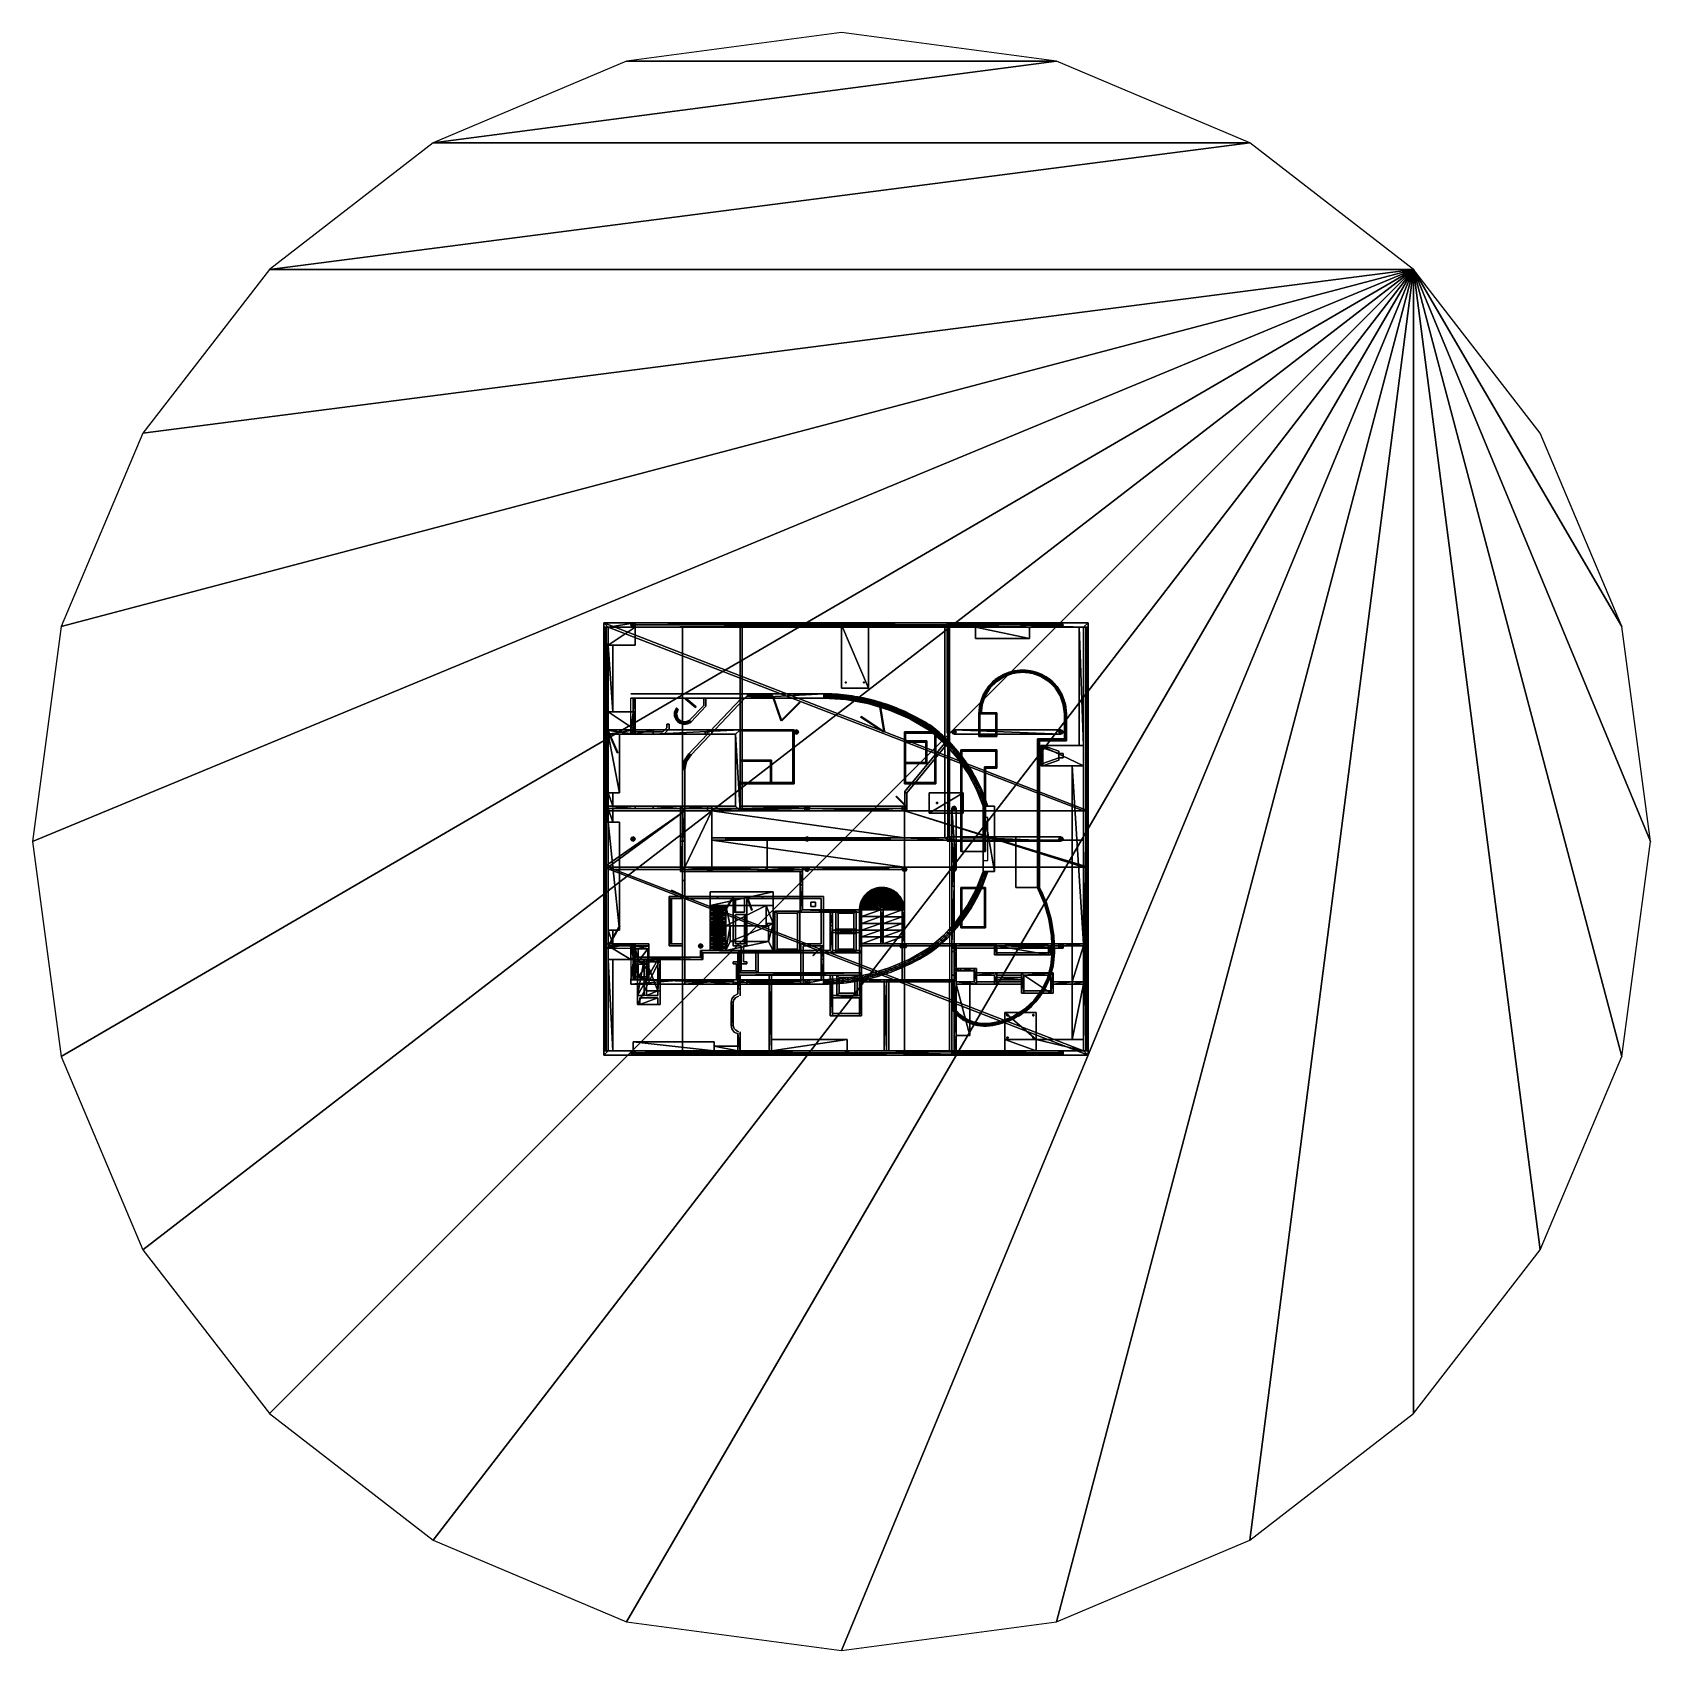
# Model space of a CAD drawing. Header units: metres. Extents: x -25.4 to 46.5, y -26.4 to 45.4.
import ezdxf

# ---------------------------------------------------------------- set-up
doc = ezdxf.new("R2010")
doc.units = ezdxf.units.M
for name, color, linetype in [('ceco.net 455 Villa Savoye 3D first floor equipment', 105, 'Continuous'), ('ceco.net 455 Villa Savoye 3D first floor structure', 7, 'Continuous'), ('ceco.net 455 Villa Savoye 3D first floor walls external', 252, 'Continuous'), ('ceco.net 455 Villa Savoye 3D first floor walls internal', 5, 'Continuous'), ('ceco.net 455 Villa Savoye 3D first floor windows', 151, 'Continuous'), ('ceco.net 455 Villa Savoye 3D first floor windows inner', 151, 'Continuous'), ('ceco.net 455 Villa Savoye 3D ground door', 152, 'Continuous'), ('ceco.net 455 Villa Savoye 3D ground floor equipment', 105, 'Continuous'), ('ceco.net 455 Villa Savoye 3D ground floor structure', 7, 'Continuous'), ('ceco.net 455 Villa Savoye 3D ground floor walls external', 252, 'Continuous'), ('ceco.net 455 Villa Savoye 3D ground floor walls internal', 5, 'Continuous'), ('ceco.net 455 Villa Savoye 3D ground floor windows', 151, 'Continuous'), ('ceco.net 455 Villa Savoye 3D ground floor windows inner', 151, 'Continuous'), ('ceco.net 455 Villa Savoye 3D ramp', 13, 'Continuous'), ('ceco.net 455 Villa Savoye 3D roof', 173, 'Continuous'), ('ceco.net 455 Villa Savoye 3D stairs', 212, 'Continuous'), ('ceco.net 455 Villa Savoye 3D terrace', 180, 'Continuous'), ('ceco.net 455 Villa Savoye 3D terrain around', 85, 'Continuous')]:
    doc.layers.add(name, color=color, linetype=linetype)

msp = doc.modelspace()

# ---------------------------------------------------------------- linework, layer by layer
at = {"layer": 'ceco.net 455 Villa Savoye 3D ground door'}
for points, invisible_edges in [([(21.499999, 19.2, 0.000002), (0, 19.2), (21.499999, 0, 0.000002)], 2), ([(0, 0), (21.499999, 0, 0.000002), (0, 19.2)], 2), ([(15.201947, 13.771364, 0.100001), (15.330024, 13.926447, 0.100001), (15.201947, 13.771364, 0.000001)], 2), ([(15.330024, 13.926447, 0.000001), (15.201947, 13.771364, 0.000001), (15.330024, 13.926447, 0.100001)], 2), ([(15.348731, 13.616125, 0.100001), (15.244639, 13.823059, 0.100001), (15.201947, 13.771364, 0.100001)], 1), ([(15.348731, 13.616125, 0.000001), (15.244639, 13.823059, 0.000001), (15.201947, 13.771364, 0.000001)], 1), ([(15.726992, 13.166763, 0.100001), (15.201947, 13.771364, 0.100001), (15.726992, 13.166763, 0.000001)], 2), ([(15.201947, 13.771364, 0.000001), (15.726992, 13.166763, 0.000001), (15.201947, 13.771364, 0.100001)], 2), ([(15.393728, 13.665542, 0.100001), (15.287331, 13.874752, 0.100001), (15.244639, 13.823059, 0.100001)], 1), ([(15.393728, 13.665542, 0.000001), (15.287331, 13.874752, 0.000001), (15.244639, 13.823059, 0.000001)], 1), ([(15.348731, 13.616125, 0.100001), (15.393728, 13.665542, 0.100001), (15.244639, 13.823059, 0.100001)], 12), ([(15.348731, 13.616125, 0.000001), (15.393728, 13.665542, 0.000001), (15.244639, 13.823059, 0.000001)], 12), ([(15.440401, 13.713569, 0.100001), (15.330024, 13.926447, 0.100001), (15.287331, 13.874752, 0.100001)], 1), ([(15.440401, 13.713569, 0.000001), (15.330024, 13.926447, 0.000001), (15.287331, 13.874752, 0.000001)], 1), ([(15.393728, 13.665542, 0.100001), (15.440401, 13.713569, 0.100001), (15.287331, 13.874752, 0.100001)], 12), ([(15.393728, 13.665542, 0.000001), (15.440401, 13.713569, 0.000001), (15.287331, 13.874752, 0.000001)], 12), ([(15.440401, 13.713569, 0.100001), (15.485398, 13.762985, 0.100001), (15.330024, 13.926447, 0.100001)], 12), ([(15.440401, 13.713569, 0.000001), (15.485398, 13.762985, 0.000001), (15.330024, 13.926447, 0.000001)], 12), ([(15.330024, 13.926447, 0.100001), (15.885215, 13.289096, 0.100001), (15.885215, 13.289096, 0.000001)], 12), ([(15.885215, 13.289096, 0.000001), (15.330024, 13.926447, 0.000001), (15.330024, 13.926447, 0.100001)], 12), ([(15.490668, 13.456443, 0.100001), (15.393728, 13.665542, 0.100001), (15.348731, 13.616125, 0.100001)], 1), ([(15.490668, 13.456443, 0.000001), (15.393728, 13.665542, 0.000001), (15.348731, 13.616125, 0.000001)], 1), ([(15.538007, 13.503217, 0.100001), (15.440401, 13.713569, 0.100001), (15.393728, 13.665542, 0.100001)], 1), ([(15.538007, 13.503217, 0.000001), (15.440401, 13.713569, 0.000001), (15.393728, 13.665542, 0.000001)], 1), ([(15.490668, 13.456443, 0.100001), (15.538007, 13.503217, 0.100001), (15.393728, 13.665542, 0.100001)], 12), ([(15.490668, 13.456443, 0.000001), (15.538007, 13.503217, 0.000001), (15.393728, 13.665542, 0.000001)], 12), ([(15.588194, 13.547926, 0.100001), (15.485398, 13.762985, 0.100001), (15.440401, 13.713569, 0.100001)], 1), ([(15.588194, 13.547926, 0.000001), (15.485398, 13.762985, 0.000001), (15.440401, 13.713569, 0.000001)], 1), ([(15.538007, 13.503217, 0.100001), (15.588194, 13.547926, 0.100001), (15.440401, 13.713569, 0.100001)], 12), ([(15.538007, 13.503217, 0.000001), (15.588194, 13.547926, 0.000001), (15.440401, 13.713569, 0.000001)], 12), ([(15.588194, 13.547926, 0.100001), (15.635533, 13.594699, 0.100001), (15.485398, 13.762985, 0.100001)], 12), ([(15.588194, 13.547926, 0.000001), (15.635533, 13.594699, 0.000001), (15.485398, 13.762985, 0.000001)], 12), ([(15.627623, 13.292469, 0.100001), (15.538007, 13.503217, 0.100001), (15.490668, 13.456443, 0.100001)], 1), ([(15.627623, 13.292469, 0.000001), (15.538007, 13.503217, 0.000001), (15.490668, 13.456443, 0.000001)], 1), ([(15.677317, 13.33628, 0.100001), (15.588194, 13.547926, 0.100001), (15.538007, 13.503217, 0.100001)], 1), ([(15.677317, 13.33628, 0.000001), (15.588194, 13.547926, 0.000001), (15.538007, 13.503217, 0.000001)], 1), ([(15.627623, 13.292469, 0.100001), (15.677317, 13.33628, 0.100001), (15.538007, 13.503217, 0.100001)], 12), ([(15.627623, 13.292469, 0.000001), (15.677317, 13.33628, 0.000001), (15.538007, 13.503217, 0.000001)], 12), ([(15.730585, 13.377945, 0.100001), (15.635533, 13.594699, 0.100001), (15.588194, 13.547926, 0.100001)], 1), ([(15.730585, 13.377945, 0.000001), (15.635533, 13.594699, 0.000001), (15.588194, 13.547926, 0.000001)], 1), ([(15.677317, 13.33628, 0.100001), (15.730585, 13.377945, 0.100001), (15.588194, 13.547926, 0.100001)], 12), ([(15.677317, 13.33628, 0.000001), (15.730585, 13.377945, 0.000001), (15.588194, 13.547926, 0.000001)], 12), ([(15.759467, 13.124357, 0.100001), (15.677317, 13.33628, 0.100001), (15.627623, 13.292469, 0.100001)], 1), ([(15.759467, 13.124357, 0.000001), (15.677317, 13.33628, 0.000001), (15.627623, 13.292469, 0.000001)], 1), ([(15.730585, 13.377945, 0.100001), (15.780279, 13.421756, 0.100001), (15.635533, 13.594699, 0.100001)], 12), ([(15.730585, 13.377945, 0.000001), (15.780279, 13.421756, 0.000001), (15.635533, 13.594699, 0.000001)], 12), ([(15.811504, 13.164934, 0.100001), (15.730585, 13.377945, 0.100001), (15.677317, 13.33628, 0.100001)], 1), ([(15.811504, 13.164934, 0.000001), (15.730585, 13.377945, 0.000001), (15.677317, 13.33628, 0.000001)], 1), ([(15.759467, 13.124357, 0.100001), (15.811504, 13.164934, 0.100001), (15.677317, 13.33628, 0.100001)], 12), ([(15.759467, 13.124357, 0.000001), (15.811504, 13.164934, 0.000001), (15.677317, 13.33628, 0.000001)], 12), ([(16.178908, 12.505714, 0.100001), (15.726992, 13.166763, 0.100001), (16.178908, 12.505714, 0.000001)], 2), ([(15.726992, 13.166763, 0.000001), (16.178908, 12.505714, 0.000001), (15.726992, 13.166763, 0.100001)], 2), ([(15.867455, 13.203752, 0.100001), (15.780279, 13.421756, 0.100001), (15.730585, 13.377945, 0.100001)], 1), ([(15.867455, 13.203752, 0.000001), (15.780279, 13.421756, 0.000001), (15.730585, 13.377945, 0.000001)], 1), ([(15.811504, 13.164934, 0.100001), (15.867455, 13.203752, 0.100001), (15.730585, 13.377945, 0.100001)], 12), ([(15.811504, 13.164934, 0.000001), (15.867455, 13.203752, 0.000001), (15.730585, 13.377945, 0.000001)], 12), ([(15.886074, 12.952265, 0.100001), (15.811504, 13.164934, 0.100001), (15.759467, 13.124357, 0.100001)], 1), ([(15.886074, 12.952265, 0.000001), (15.811504, 13.164934, 0.000001), (15.759467, 13.124357, 0.000001)], 1), ([(15.867455, 13.203752, 0.100001), (15.919492, 13.244329, 0.100001), (15.780279, 13.421756, 0.100001)], 12), ([(15.867455, 13.203752, 0.000001), (15.919492, 13.244329, 0.000001), (15.780279, 13.421756, 0.000001)], 12), ([(15.940416, 12.989379, 0.100001), (15.867455, 13.203752, 0.100001), (15.811504, 13.164934, 0.100001)], 1), ([(15.940416, 12.989379, 0.000001), (15.867455, 13.203752, 0.000001), (15.811504, 13.164934, 0.000001)], 1), ([(15.886074, 12.952265, 0.100001), (15.940416, 12.989379, 0.100001), (15.811504, 13.164934, 0.100001)], 12), ([(15.886074, 12.952265, 0.000001), (15.940416, 12.989379, 0.000001), (15.811504, 13.164934, 0.000001)], 12), ([(15.99869, 13.025482, 0.100001), (15.919492, 13.244329, 0.100001), (15.867455, 13.203752, 0.100001)], 1), ([(15.99869, 13.025482, 0.000001), (15.919492, 13.244329, 0.000001), (15.867455, 13.203752, 0.000001)], 1), ([(15.940416, 12.989379, 0.100001), (15.99869, 13.025482, 0.100001), (15.867455, 13.203752, 0.100001)], 12), ([(15.940416, 12.989379, 0.000001), (15.99869, 13.025482, 0.000001), (15.867455, 13.203752, 0.000001)], 12), ([(15.885215, 13.289096, 0.100001), (16.361208, 12.590612, 0.100001), (16.361208, 12.590612, 0.000001)], 12), ([(16.361208, 12.590612, 0.000001), (15.885215, 13.289096, 0.000001), (15.885215, 13.289096, 0.100001)], 12), ([(16.007325, 12.77636, 0.100001), (15.940416, 12.989379, 0.100001), (15.886074, 12.952265, 0.100001)], 1), ([(16.007325, 12.77636, 0.000001), (15.940416, 12.989379, 0.000001), (15.886074, 12.952265, 0.000001)], 1), ([(15.99869, 13.025482, 0.100001), (16.053032, 13.062595, 0.100001), (15.919492, 13.244329, 0.100001)], 12), ([(15.99869, 13.025482, 0.000001), (16.053032, 13.062595, 0.000001), (15.919492, 13.244329, 0.000001)], 12), ([(16.063909, 12.809826, 0.100001), (15.99869, 13.025482, 0.100001), (15.940416, 12.989379, 0.100001)], 1), ([(16.063909, 12.809826, 0.000001), (15.99869, 13.025482, 0.000001), (15.940416, 12.989379, 0.000001)], 1), ([(16.007325, 12.77636, 0.100001), (16.063909, 12.809826, 0.100001), (15.940416, 12.989379, 0.100001)], 12), ([(16.007325, 12.77636, 0.000001), (16.063909, 12.809826, 0.000001), (15.940416, 12.989379, 0.000001)], 12), ([(16.124183, 12.843267, 0.100001), (16.053032, 13.062595, 0.100001), (15.99869, 13.025482, 0.100001)], 1), ([(16.124183, 12.843267, 0.000001), (16.053032, 13.062595, 0.000001), (15.99869, 13.025482, 0.000001)], 1), ([(16.063909, 12.809826, 0.100001), (16.124183, 12.843267, 0.100001), (15.99869, 13.025482, 0.100001)], 12), ([(16.063909, 12.809826, 0.000001), (16.124183, 12.843267, 0.000001), (15.99869, 13.025482, 0.000001)], 12), ([(16.124183, 12.843267, 0.100001), (16.180767, 12.876733, 0.100001), (16.053032, 13.062595, 0.100001)], 12), ([(16.124183, 12.843267, 0.000001), (16.180767, 12.876733, 0.000001), (16.053032, 13.062595, 0.000001)], 12), ([(16.123104, 12.596806, 0.100001), (16.063909, 12.809826, 0.100001), (16.007325, 12.77636, 0.100001)], 1), ([(16.123104, 12.596806, 0.000001), (16.063909, 12.809826, 0.000001), (16.007325, 12.77636, 0.000001)], 1), ([(16.181844, 12.626489, 0.100001), (16.124183, 12.843267, 0.100001), (16.063909, 12.809826, 0.100001)], 1), ([(16.181844, 12.626489, 0.000001), (16.124183, 12.843267, 0.000001), (16.063909, 12.809826, 0.000001)], 1), ([(16.123104, 12.596806, 0.100001), (16.181844, 12.626489, 0.100001), (16.063909, 12.809826, 0.100001)], 12), ([(16.123104, 12.596806, 0.000001), (16.181844, 12.626489, 0.000001), (16.063909, 12.809826, 0.000001)], 12), ([(16.233303, 12.413774, 0.100001), (16.181844, 12.626489, 0.100001), (16.123104, 12.596806, 0.100001)], 1), ([(16.233303, 12.413774, 0.000001), (16.181844, 12.626489, 0.000001), (16.123104, 12.596806, 0.000001)], 1), ([(16.24383, 12.657249, 0.100001), (16.180767, 12.876733, 0.100001), (16.124183, 12.843267, 0.100001)], 1), ([(16.24383, 12.657249, 0.000001), (16.180767, 12.876733, 0.000001), (16.124183, 12.843267, 0.000001)], 1), ([(16.181844, 12.626489, 0.100001), (16.24383, 12.657249, 0.100001), (16.124183, 12.843267, 0.100001)], 12), ([(16.181844, 12.626489, 0.000001), (16.24383, 12.657249, 0.000001), (16.124183, 12.843267, 0.000001)], 12), ([(16.55168, 11.797015, 0.100002), (16.178908, 12.505714, 0.100001), (16.55168, 11.797015, 0.000002)], 2), ([(16.178908, 12.505714, 0.000001), (16.55168, 11.797015, 0.000002), (16.178908, 12.505714, 0.100001)], 2), ([(16.24383, 12.657249, 0.100001), (16.30257, 12.686932, 0.100001), (16.180767, 12.876733, 0.100001)], 12), ([(16.24383, 12.657249, 0.000001), (16.30257, 12.686932, 0.000001), (16.180767, 12.876733, 0.000001)], 12), ([(16.294085, 12.439582, 0.100001), (16.24383, 12.657249, 0.100001), (16.181844, 12.626489, 0.100001)], 1), ([(16.294085, 12.439582, 0.000001), (16.24383, 12.657249, 0.000001), (16.181844, 12.626489, 0.000001)], 1), ([(16.233303, 12.413774, 0.100001), (16.294085, 12.439582, 0.100001), (16.181844, 12.626489, 0.100001)], 12), ([(16.233303, 12.413774, 0.000001), (16.294085, 12.439582, 0.000001), (16.181844, 12.626489, 0.000001)], 12), ([(16.337816, 12.227438, 0.100001), (16.294085, 12.439582, 0.100001), (16.233303, 12.413774, 0.100001)], 1), ([(16.337816, 12.227438, 0.000001), (16.294085, 12.439582, 0.000001), (16.233303, 12.413774, 0.000001)], 1), ([(16.357536, 12.46757, 0.100001), (16.30257, 12.686932, 0.100001), (16.24383, 12.657249, 0.100001)], 1), ([(16.357536, 12.46757, 0.000001), (16.30257, 12.686932, 0.000001), (16.24383, 12.657249, 0.000001)], 1), ([(16.294085, 12.439582, 0.100001), (16.357536, 12.46757, 0.100001), (16.24383, 12.657249, 0.100001)], 12), ([(16.294085, 12.439582, 0.000001), (16.357536, 12.46757, 0.000001), (16.24383, 12.657249, 0.000001)], 12), ([(16.400505, 12.249325, 0.100001), (16.357536, 12.46757, 0.100001), (16.294085, 12.439582, 0.100001)], 1), ([(16.400505, 12.249325, 0.000001), (16.357536, 12.46757, 0.000001), (16.294085, 12.439582, 0.000001)], 1), ([(16.337816, 12.227438, 0.100001), (16.400505, 12.249325, 0.100001), (16.294085, 12.439582, 0.100001)], 12), ([(16.337816, 12.227438, 0.000001), (16.400505, 12.249325, 0.000001), (16.294085, 12.439582, 0.000001)], 12), ([(16.357536, 12.46757, 0.100001), (16.418318, 12.493378, 0.100002), (16.30257, 12.686932, 0.100001)], 12), ([(16.357536, 12.46757, 0.000001), (16.418318, 12.493378, 0.000001), (16.30257, 12.686932, 0.000001)], 12), ([(16.436545, 12.037972, 0.100002), (16.400505, 12.249325, 0.100001), (16.337816, 12.227438, 0.100001)], 1), ([(16.436545, 12.037972, 0.000001), (16.400505, 12.249325, 0.000001), (16.337816, 12.227438, 0.000001)], 1), ([(16.465207, 12.274378, 0.100002), (16.418318, 12.493378, 0.100002), (16.357536, 12.46757, 0.100001)], 1), ([(16.465207, 12.274378, 0.000001), (16.418318, 12.493378, 0.000001), (16.357536, 12.46757, 0.000001)], 1), ([(16.400505, 12.249325, 0.100001), (16.465207, 12.274378, 0.100002), (16.357536, 12.46757, 0.100001)], 12), ([(16.400505, 12.249325, 0.000001), (16.465207, 12.274378, 0.000001), (16.357536, 12.46757, 0.000001)], 12), ([(16.361208, 12.590612, 0.100001), (16.751334, 11.840777, 0.100002), (16.751334, 11.840777, 0.000002)], 12), ([(16.751334, 11.840777, 0.000002), (16.361208, 12.590612, 0.000001), (16.361208, 12.590612, 0.100001)], 12), ([(16.500981, 12.05594, 0.100002), (16.465207, 12.274378, 0.100002), (16.400505, 12.249325, 0.100001)], 1), ([(16.500981, 12.05594, 0.000002), (16.465207, 12.274378, 0.000001), (16.400505, 12.249325, 0.000001)], 1), ([(16.436545, 12.037972, 0.100002), (16.500981, 12.05594, 0.100002), (16.400505, 12.249325, 0.100001)], 12), ([(16.436545, 12.037972, 0.000001), (16.500981, 12.05594, 0.000002), (16.400505, 12.249325, 0.000001)], 12), ([(16.465207, 12.274378, 0.100002), (16.527896, 12.296266, 0.100002), (16.418318, 12.493378, 0.100002)], 12), ([(16.465207, 12.274378, 0.000001), (16.527896, 12.296266, 0.000002), (16.418318, 12.493378, 0.000001)], 12), ([(16.566761, 12.077823, 0.100002), (16.527896, 12.296266, 0.100002), (16.465207, 12.274378, 0.100002)], 1), ([(16.566761, 12.077823, 0.000002), (16.527896, 12.296266, 0.000002), (16.465207, 12.274378, 0.000001)], 1), ([(16.500981, 12.05594, 0.100002), (16.566761, 12.077823, 0.100002), (16.465207, 12.274378, 0.100002)], 12), ([(16.500981, 12.05594, 0.000002), (16.566761, 12.077823, 0.000002), (16.465207, 12.274378, 0.000001)], 12), ([(16.566761, 12.077823, 0.100002), (16.631196, 12.095792, 0.100002), (16.527896, 12.296266, 0.100002)], 12), ([(16.566761, 12.077823, 0.000002), (16.631196, 12.095792, 0.000002), (16.527896, 12.296266, 0.000002)], 12), ([(16.529396, 11.845558, 0.100002), (16.500981, 12.05594, 0.100002), (16.436545, 12.037972, 0.100002)], 1), ([(16.529396, 11.845558, 0.000002), (16.500981, 12.05594, 0.000002), (16.436545, 12.037972, 0.000001)], 1), ([(16.595393, 11.859654, 0.100002), (16.566761, 12.077823, 0.100002), (16.500981, 12.05594, 0.100002)], 1), ([(16.595393, 11.859654, 0.000002), (16.566761, 12.077823, 0.000002), (16.500981, 12.05594, 0.000002)], 1), ([(16.529396, 11.845558, 0.100002), (16.595393, 11.859654, 0.100002), (16.500981, 12.05594, 0.100002)], 12), ([(16.529396, 11.845558, 0.000002), (16.595393, 11.859654, 0.000002), (16.500981, 12.05594, 0.000002)], 12), ([(16.616281, 11.650377, 0.100002), (16.595393, 11.859654, 0.100002), (16.529396, 11.845558, 0.100002)], 1), ([(16.616281, 11.650377, 0.000002), (16.595393, 11.859654, 0.000002), (16.529396, 11.845558, 0.000002)], 1), ([(16.840347, 11.050098, 0.100002), (16.55168, 11.797015, 0.100002), (16.840347, 11.050098, 0.000002)], 2), ([(16.55168, 11.797015, 0.000002), (16.840347, 11.050098, 0.000002), (16.55168, 11.797015, 0.100002)], 2), ([(16.662116, 11.87806, 0.100002), (16.631196, 12.095792, 0.100002), (16.566761, 12.077823, 0.100002)], 1), ([(16.662116, 11.87806, 0.000002), (16.631196, 12.095792, 0.000002), (16.566761, 12.077823, 0.000002)], 1), ([(16.595393, 11.859654, 0.100002), (16.662116, 11.87806, 0.100002), (16.566761, 12.077823, 0.100002)], 12), ([(16.595393, 11.859654, 0.000002), (16.662116, 11.87806, 0.000002), (16.566761, 12.077823, 0.000002)], 12), ([(16.683632, 11.660694, 0.100002), (16.662116, 11.87806, 0.100002), (16.595393, 11.859654, 0.100002)], 1), ([(16.683632, 11.660694, 0.000002), (16.662116, 11.87806, 0.000002), (16.595393, 11.859654, 0.000002)], 1), ([(16.616281, 11.650377, 0.100002), (16.683632, 11.660694, 0.100002), (16.595393, 11.859654, 0.100002)], 12), ([(16.616281, 11.650377, 0.000002), (16.683632, 11.660694, 0.000002), (16.595393, 11.859654, 0.000002)], 12), ([(16.697119, 11.452615, 0.100002), (16.683632, 11.660694, 0.100002), (16.616281, 11.650377, 0.100002)], 1), ([(16.697119, 11.452615, 0.000002), (16.683632, 11.660694, 0.000002), (16.616281, 11.650377, 0.000002)], 1), ([(16.662116, 11.87806, 0.100002), (16.728113, 11.892156, 0.100002), (16.631196, 12.095792, 0.100002)], 12), ([(16.662116, 11.87806, 0.000002), (16.728113, 11.892156, 0.000002), (16.631196, 12.095792, 0.000002)], 12), ([(16.751202, 11.675245, 0.100002), (16.728113, 11.892156, 0.100002), (16.662116, 11.87806, 0.100002)], 1), ([(16.751202, 11.675245, 0.000002), (16.728113, 11.892156, 0.000002), (16.662116, 11.87806, 0.000002)], 1), ([(16.683632, 11.660694, 0.100002), (16.751202, 11.675245, 0.100002), (16.662116, 11.87806, 0.100002)], 12), ([(16.683632, 11.660694, 0.000002), (16.751202, 11.675245, 0.000002), (16.662116, 11.87806, 0.000002)], 12), ([(16.76559, 11.459291, 0.100002), (16.751202, 11.675245, 0.100002), (16.683632, 11.660694, 0.100002)], 1), ([(16.76559, 11.459291, 0.000002), (16.751202, 11.675245, 0.000002), (16.683632, 11.660694, 0.000002)], 1), ([(16.697119, 11.452615, 0.100002), (16.76559, 11.459291, 0.100002), (16.683632, 11.660694, 0.100002)], 12), ([(16.697119, 11.452615, 0.000002), (16.76559, 11.459291, 0.000002), (16.683632, 11.660694, 0.000002)], 12), ([(16.751202, 11.675245, 0.100002), (16.818552, 11.685562, 0.100002), (16.728113, 11.892156, 0.100002)], 12), ([(16.751202, 11.675245, 0.000002), (16.818552, 11.685562, 0.000002), (16.728113, 11.892156, 0.000002)], 12), ([(16.83395, 11.469537, 0.100002), (16.818552, 11.685562, 0.100002), (16.751202, 11.675245, 0.100002)], 1), ([(16.83395, 11.469537, 0.000002), (16.818552, 11.685562, 0.000002), (16.751202, 11.675245, 0.000002)], 1), ([(16.76559, 11.459291, 0.100002), (16.83395, 11.469537, 0.100002), (16.751202, 11.675245, 0.100002)], 12), ([(16.76559, 11.459291, 0.000002), (16.83395, 11.469537, 0.000002), (16.751202, 11.675245, 0.000002)], 12), ([(16.751334, 11.840777, 0.100002), (17.050127, 11.050098, 0.100002), (17.050127, 11.050098, 0.000002)], 12), ([(17.050127, 11.050098, 0.000002), (16.751334, 11.840777, 0.000002), (16.751334, 11.840777, 0.100002)], 12), ([(16.83395, 11.469537, 0.100002), (16.902422, 11.476214, 0.100002), (16.818552, 11.685562, 0.100002)], 12), ([(16.83395, 11.469537, 0.000002), (16.902422, 11.476214, 0.000002), (16.818552, 11.685562, 0.000002)], 12), ([(16.77183, 11.252458, 0.100002), (16.76559, 11.459291, 0.100002), (16.697119, 11.452615, 0.100002)], 1), ([(16.77183, 11.252458, 0.000002), (16.76559, 11.459291, 0.000002), (16.697119, 11.452615, 0.000002)], 1), ([(16.841169, 11.255681, 0.100002), (16.83395, 11.469537, 0.100002), (16.76559, 11.459291, 0.100002)], 1), ([(16.841169, 11.255681, 0.000002), (16.83395, 11.469537, 0.000002), (16.76559, 11.459291, 0.000002)], 1), ([(16.77183, 11.252458, 0.100002), (16.841169, 11.255681, 0.100002), (16.76559, 11.459291, 0.100002)], 12), ([(16.77183, 11.252458, 0.000002), (16.841169, 11.255681, 0.000002), (16.76559, 11.459291, 0.000002)], 12), ([(16.840347, 11.050098, 0.100002), (16.841169, 11.255681, 0.100002), (16.77183, 11.252458, 0.100002)], 1), ([(16.840347, 11.050098, 0.000002), (16.841169, 11.255681, 0.000002), (16.77183, 11.252458, 0.000002)], 1), ([(16.910301, 11.2611, 0.100002), (16.902422, 11.476214, 0.100002), (16.83395, 11.469537, 0.100002)], 1), ([(16.910301, 11.2611, 0.000002), (16.902422, 11.476214, 0.000002), (16.83395, 11.469537, 0.000002)], 1), ([(16.841169, 11.255681, 0.100002), (16.910301, 11.2611, 0.100002), (16.83395, 11.469537, 0.100002)], 12), ([(16.841169, 11.255681, 0.000002), (16.910301, 11.2611, 0.000002), (16.83395, 11.469537, 0.000002)], 12), ([(16.840316, 11.050098, 0.100002), (17.050066, 11.050195, 0.100002), (17.050066, 11.050195, 0.000002)], 12), ([(17.050066, 11.050195, 0.000002), (16.840316, 11.050098, 0.000002), (16.840316, 11.050098, 0.100002)], 12), ([(16.840316, 8.149902, 0.100002), (16.840316, 11.050098, 0.100002), (16.840316, 11.050098, 0.000002)], 12), ([(16.840316, 11.050098, 0.000002), (16.840316, 8.149902, 0.000002), (16.840316, 8.149902, 0.100002)], 12), ([(16.840347, 11.050098, 0.100002), (16.910274, 11.050098, 0.100002), (16.841169, 11.255681, 0.100002)], 12), ([(16.840347, 11.050098, 0.000002), (16.910274, 11.050098, 0.000002), (16.841169, 11.255681, 0.000002)], 12), ([(17.050127, 11.050098, 0.100002), (16.840347, 11.050098, 0.100002), (17.050127, 11.050098, 0.000002)], 2), ([(16.840347, 11.050098, 0.000002), (17.050127, 11.050098, 0.000002), (16.840347, 11.050098, 0.100002)], 2), ([(16.910274, 11.050098, 0.100002), (16.910301, 11.2611, 0.100002), (16.841169, 11.255681, 0.100002)], 1), ([(16.910274, 11.050098, 0.000002), (16.910301, 11.2611, 0.000002), (16.841169, 11.255681, 0.000002)], 1), ([(16.910301, 11.2611, 0.100002), (16.979639, 11.264322, 0.100002), (16.902422, 11.476214, 0.100002)], 12), ([(16.910301, 11.2611, 0.000002), (16.979639, 11.264322, 0.000002), (16.902422, 11.476214, 0.000002)], 12), ([(16.910274, 11.050098, 0.100002), (16.980201, 11.050098, 0.100002), (16.910301, 11.2611, 0.100002)], 12), ([(16.910274, 11.050098, 0.000002), (16.980201, 11.050098, 0.000002), (16.910301, 11.2611, 0.000002)], 12), ([(16.980201, 11.050098, 0.100002), (16.979639, 11.264322, 0.100002), (16.910301, 11.2611, 0.100002)], 1), ([(16.980201, 11.050098, 0.000002), (16.979639, 11.264322, 0.000002), (16.910301, 11.2611, 0.000002)], 1), ([(16.980201, 11.050098, 0.100002), (17.050127, 11.050098, 0.100002), (16.979639, 11.264322, 0.100002)], 12), ([(16.980201, 11.050098, 0.000002), (17.050127, 11.050098, 0.000002), (16.979639, 11.264322, 0.000002)], 12), ([(17.050097, 11.050195, 0.100002), (17.350096, 11.050195, 0.100002), (17.350096, 11.050195, 0.000002)], 12), ([(17.350096, 11.050195, 0.000002), (17.050097, 11.050195, 0.000002), (17.050097, 11.050195, 0.100002)], 12), ([(17.350096, 11.050195, 0.100002), (17.350096, 8.149902, 0.100002), (17.350096, 8.149902, 0.000002)], 12), ([(17.350096, 8.149902, 0.000002), (17.350096, 11.050195, 0.000002), (17.350096, 11.050195, 0.100002)], 12), ([(17.050097, 10.550195, 0.100002), (16.840316, 10.550195, 0.100002), (16.840316, 8.649902, 0.100002)], 12), ([(16.840316, 8.649902, 0.100002), (17.050097, 8.649902, 0.100002), (17.050097, 10.550195, 0.100002)], 12), ([(16.534968, 7.366585, 0.100002), (16.840316, 8.149902, 0.100002), (16.534968, 7.366585, 0.000002)], 2), ([(16.840316, 8.149902, 0.000002), (16.534968, 7.366585, 0.000002), (16.840316, 8.149902, 0.100002)], 2), ([(16.842538, 7.948278, 0.100002), (16.772917, 7.950693, 0.100002), (16.699513, 7.753617, 0.100002)], 12), ([(16.842538, 7.948278, 0.100002), (16.699513, 7.753617, 0.100002), (16.768657, 7.74865, 0.100002)], 1), ([(16.738615, 7.331044, 0.100002), (17.050097, 8.149902, 0.100002), (16.738615, 7.331044, 0.000002)], 2), ([(17.050097, 8.149902, 0.000002), (16.738615, 7.331044, 0.000002), (17.050097, 8.149902, 0.100002)], 2), ([(16.912068, 7.944112, 0.100002), (16.842538, 7.948278, 0.100002), (16.768657, 7.74865, 0.100002)], 12), ([(16.912068, 7.944112, 0.100002), (16.768657, 7.74865, 0.100002), (16.837782, 7.740657, 0.100002)], 1), ([(16.910243, 8.149902, 0.100002), (16.772917, 7.950693, 0.100002), (16.842538, 7.948278, 0.100002)], 1), ([(16.910243, 8.149902, 0.100002), (16.840316, 8.149902, 0.100002), (16.772917, 7.950693, 0.100002)], 12), ([(16.981689, 7.941699, 0.100002), (16.912068, 7.944112, 0.100002), (16.837782, 7.740657, 0.100002)], 12), ([(16.981689, 7.941699, 0.100002), (16.837782, 7.740657, 0.100002), (16.906925, 7.735692, 0.100002)], 1), ([(17.050097, 8.149902, 0.100002), (16.840316, 8.149902, 0.100002), (17.050097, 8.149902, 0.000002)], 2), ([(16.840316, 8.149902, 0.000002), (17.050097, 8.149902, 0.000002), (16.840316, 8.149902, 0.100002)], 2), ([(16.98017, 8.149902, 0.100002), (16.842538, 7.948278, 0.100002), (16.912068, 7.944112, 0.100002)], 1), ([(16.98017, 8.149902, 0.100002), (16.910243, 8.149902, 0.100002), (16.842538, 7.948278, 0.100002)], 12), ([(17.050097, 8.149902, 0.100002), (16.912068, 7.944112, 0.100002), (16.981689, 7.941699, 0.100002)], 1), ([(17.050097, 8.149902, 0.100002), (16.98017, 8.149902, 0.100002), (16.912068, 7.944112, 0.100002)], 12), ([(17.350096, 8.149902, 0.100002), (17.050097, 8.149902, 0.100002), (17.050097, 8.149902, 0.000002)], 12), ([(17.050097, 8.149902, 0.000002), (17.350096, 8.149902, 0.000002), (17.350096, 8.149902, 0.100002)], 12), ([(16.137155, 6.625932, 0.100001), (16.534968, 7.366585, 0.100002), (16.137155, 6.625932, 0.000001)], 2), ([(16.534968, 7.366585, 0.000002), (16.137155, 6.625932, 0.000001), (16.534968, 7.366585, 0.100002)], 2), ([(16.329203, 6.556491, 0.100001), (16.738615, 7.331044, 0.100002), (16.329203, 6.556491, 0.000001)], 2), ([(16.738615, 7.331044, 0.000002), (16.329203, 6.556491, 0.000001), (16.738615, 7.331044, 0.100002)], 2), ([(16.602677, 7.356187, 0.100002), (16.534968, 7.366585, 0.100002), (16.443978, 7.176986, 0.100002)], 12), ([(16.602677, 7.356187, 0.100002), (16.443978, 7.176986, 0.100002), (16.51075, 7.163747, 0.100002)], 1), ([(16.670906, 7.341442, 0.100002), (16.602677, 7.356187, 0.100002), (16.51075, 7.163747, 0.100002)], 12), ([(16.670906, 7.341442, 0.100002), (16.51075, 7.163747, 0.100002), (16.578455, 7.146022, 0.100002)], 1), ([(16.688675, 7.551221, 0.100002), (16.620173, 7.558855, 0.100002), (16.534968, 7.366585, 0.100002)], 12), ([(16.688675, 7.551221, 0.100002), (16.534968, 7.366585, 0.100002), (16.602677, 7.356187, 0.100002)], 1), ([(16.738615, 7.331044, 0.100002), (16.670906, 7.341442, 0.100002), (16.578455, 7.146022, 0.100002)], 12), ([(16.738615, 7.331044, 0.100002), (16.578455, 7.146022, 0.100002), (16.645227, 7.132784, 0.100002)], 1), ([(16.757372, 7.539711, 0.100002), (16.688675, 7.551221, 0.100002), (16.602677, 7.356187, 0.100002)], 12), ([(16.757372, 7.539711, 0.100002), (16.602677, 7.356187, 0.100002), (16.670906, 7.341442, 0.100002)], 1), ([(16.768657, 7.74865, 0.100002), (16.699513, 7.753617, 0.100002), (16.620173, 7.558855, 0.100002)], 12), ([(16.768657, 7.74865, 0.100002), (16.620173, 7.558855, 0.100002), (16.688675, 7.551221, 0.100002)], 1), ([(16.825875, 7.532076, 0.100002), (16.757372, 7.539711, 0.100002), (16.670906, 7.341442, 0.100002)], 12), ([(16.825875, 7.532076, 0.100002), (16.670906, 7.341442, 0.100002), (16.738615, 7.331044, 0.100002)], 1), ([(16.837782, 7.740657, 0.100002), (16.768657, 7.74865, 0.100002), (16.688675, 7.551221, 0.100002)], 12), ([(16.837782, 7.740657, 0.100002), (16.688675, 7.551221, 0.100002), (16.757372, 7.539711, 0.100002)], 1), ([(16.906925, 7.735692, 0.100002), (16.837782, 7.740657, 0.100002), (16.757372, 7.539711, 0.100002)], 12), ([(16.906925, 7.735692, 0.100002), (16.757372, 7.539711, 0.100002), (16.825875, 7.532076, 0.100002)], 1), ([(15.652713, 5.93881, 0.100001), (16.137155, 6.625932, 0.100001), (15.652713, 5.93881, 0.000001)], 2), ([(16.137155, 6.625932, 0.000001), (15.652713, 5.93881, 0.000001), (16.137155, 6.625932, 0.100001)], 2), ([(15.828024, 5.837901, 0.100001), (16.329203, 6.556491, 0.100001), (15.828024, 5.837901, 0.000001)], 2), ([(16.329203, 6.556491, 0.000001), (15.828024, 5.837901, 0.000001), (16.329203, 6.556491, 0.100001)], 2), ([(16.20036, 6.603922, 0.100001), (16.137155, 6.625932, 0.100001), (16.023909, 6.448725, 0.100001)], 12), ([(16.20036, 6.603922, 0.100001), (16.023909, 6.448725, 0.100001), (16.085707, 6.423774, 0.100001)], 1), ([(16.265999, 6.5785, 0.100001), (16.20036, 6.603922, 0.100001), (16.085707, 6.423774, 0.100001)], 12), ([(16.265999, 6.5785, 0.100001), (16.085707, 6.423774, 0.100001), (16.150441, 6.396108, 0.100001)], 1), ([(16.309489, 6.787425, 0.100001), (16.244981, 6.80649, 0.100001), (16.137155, 6.625932, 0.100001)], 12), ([(16.309489, 6.787425, 0.100001), (16.137155, 6.625932, 0.100001), (16.20036, 6.603922, 0.100001)], 1), ([(16.329203, 6.556491, 0.100001), (16.265999, 6.5785, 0.100001), (16.150441, 6.396108, 0.100001)], 12), ([(16.329203, 6.556491, 0.100001), (16.150441, 6.396108, 0.100001), (16.21224, 6.371158, 0.100001)], 1), ([(16.375915, 6.764389, 0.100001), (16.309489, 6.787425, 0.100001), (16.20036, 6.603922, 0.100001)], 12), ([(16.375915, 6.764389, 0.100001), (16.20036, 6.603922, 0.100001), (16.265999, 6.5785, 0.100001)], 1), ([(16.412987, 6.974096, 0.100001), (16.347286, 6.99023, 0.100001), (16.244981, 6.80649, 0.100001)], 12), ([(16.412987, 6.974096, 0.100001), (16.244981, 6.80649, 0.100001), (16.309489, 6.787425, 0.100001)], 1), ([(16.440424, 6.745324, 0.100002), (16.375915, 6.764389, 0.100001), (16.265999, 6.5785, 0.100001)], 12), ([(16.440424, 6.745324, 0.100002), (16.265999, 6.5785, 0.100001), (16.329203, 6.556491, 0.100001)], 1), ([(16.480097, 6.953617, 0.100002), (16.412987, 6.974096, 0.100001), (16.309489, 6.787425, 0.100001)], 12), ([(16.480097, 6.953617, 0.100002), (16.309489, 6.787425, 0.100001), (16.375915, 6.764389, 0.100001)], 1), ([(16.51075, 7.163747, 0.100002), (16.443978, 7.176986, 0.100002), (16.347286, 6.99023, 0.100001)], 12), ([(16.51075, 7.163747, 0.100002), (16.347286, 6.99023, 0.100001), (16.412987, 6.974096, 0.100001)], 1), ([(16.545799, 6.937482, 0.100002), (16.480097, 6.953617, 0.100002), (16.375915, 6.764389, 0.100001)], 12), ([(16.545799, 6.937482, 0.100002), (16.375915, 6.764389, 0.100001), (16.440424, 6.745324, 0.100002)], 1), ([(16.578455, 7.146022, 0.100002), (16.51075, 7.163747, 0.100002), (16.412987, 6.974096, 0.100001)], 12), ([(16.578455, 7.146022, 0.100002), (16.412987, 6.974096, 0.100001), (16.480097, 6.953617, 0.100002)], 1), ([(16.645227, 7.132784, 0.100002), (16.578455, 7.146022, 0.100002), (16.480097, 6.953617, 0.100002)], 12), ([(16.645227, 7.132784, 0.100002), (16.480097, 6.953617, 0.100002), (16.545799, 6.937482, 0.100002)], 1), ([(15.088749, 5.315299, 0.100001), (15.652713, 5.93881, 0.100001), (15.088749, 5.315299, 0.000001)], 2), ([(15.652713, 5.93881, 0.000001), (15.088749, 5.315299, 0.000001), (15.652713, 5.93881, 0.100001)], 2), ([(15.242622, 5.186092, 0.100001), (15.828024, 5.837901, 0.100001), (15.242622, 5.186092, 0.000001)], 2), ([(15.828024, 5.837901, 0.000001), (15.242622, 5.186092, 0.000001), (15.828024, 5.837901, 0.100001)], 2), ([(15.574247, 5.740338, 0.100001), (15.518873, 5.776594, 0.100001), (15.38018, 5.618507, 0.100001)], 12), ([(15.709791, 5.905272, 0.100001), (15.652713, 5.93881, 0.100001), (15.518873, 5.776594, 0.100001)], 12), ([(15.709791, 5.905272, 0.100001), (15.518873, 5.776594, 0.100001), (15.574247, 5.740338, 0.100001)], 1), ([(15.770946, 5.871439, 0.100001), (15.709791, 5.905272, 0.100001), (15.574247, 5.740338, 0.100001)], 12), ([(15.770946, 5.871439, 0.100001), (15.574247, 5.740338, 0.100001), (15.633873, 5.704542, 0.100001)], 1), ([(15.828024, 5.837901, 0.100001), (15.770946, 5.871439, 0.100001), (15.633873, 5.704542, 0.100001)], 12), ([(15.828024, 5.837901, 0.100001), (15.633873, 5.704542, 0.100001), (15.689246, 5.668286, 0.100001)], 1), ([(15.840301, 6.074272, 0.100001), (15.781577, 6.105006, 0.100001), (15.652713, 5.93881, 0.100001)], 12), ([(15.840301, 6.074272, 0.100001), (15.652713, 5.93881, 0.100001), (15.709791, 5.905272, 0.100001)], 1), ([(15.902808, 6.042429, 0.100001), (15.840301, 6.074272, 0.100001), (15.709791, 5.905272, 0.100001)], 12), ([(15.902808, 6.042429, 0.100001), (15.709791, 5.905272, 0.100001), (15.770946, 5.871439, 0.100001)], 1), ([(15.961532, 6.011695, 0.100001), (15.902808, 6.042429, 0.100001), (15.770946, 5.871439, 0.100001)], 12), ([(15.961532, 6.011695, 0.100001), (15.770946, 5.871439, 0.100001), (15.828024, 5.837901, 0.100001)], 1), ([(15.965648, 6.247164, 0.100001), (15.905347, 6.27503, 0.100001), (15.781577, 6.105006, 0.100001)], 12), ([(15.965648, 6.247164, 0.100001), (15.781577, 6.105006, 0.100001), (15.840301, 6.074272, 0.100001)], 1), ([(16.029343, 6.217368, 0.100001), (15.965648, 6.247164, 0.100001), (15.840301, 6.074272, 0.100001)], 12), ([(16.029343, 6.217368, 0.100001), (15.840301, 6.074272, 0.100001), (15.902808, 6.042429, 0.100001)], 1), ([(16.089644, 6.189502, 0.100001), (16.029343, 6.217368, 0.100001), (15.902808, 6.042429, 0.100001)], 12), ([(16.089644, 6.189502, 0.100001), (15.902808, 6.042429, 0.100001), (15.961532, 6.011695, 0.100001)], 1), ([(16.023909, 6.448725, 0.100001), (15.905347, 6.27503, 0.100001), (15.965648, 6.247164, 0.100001)], 12), ([(15.965648, 6.247164, 0.100001), (16.085707, 6.423774, 0.100001), (16.023909, 6.448725, 0.100001)], 12), ([(16.150441, 6.396108, 0.100001), (16.085707, 6.423774, 0.100001), (15.965648, 6.247164, 0.100001)], 12), ([(16.150441, 6.396108, 0.100001), (15.965648, 6.247164, 0.100001), (16.029343, 6.217368, 0.100001)], 1), ([(16.21224, 6.371158, 0.100001), (16.150441, 6.396108, 0.100001), (16.029343, 6.217368, 0.100001)], 12), ([(16.21224, 6.371158, 0.100001), (16.029343, 6.217368, 0.100001), (16.089644, 6.189502, 0.100001)], 1), ([(14.453538, 4.764546, 0.100001), (15.088749, 5.315299, 0.100001), (14.453538, 4.764546, 0.000001)], 2), ([(15.088749, 5.315299, 0.000001), (14.453538, 4.764546, 0.000001), (15.088749, 5.315299, 0.100001)], 2), ([(14.581808, 4.610874, 0.100001), (15.242622, 5.186092, 0.100001), (14.581808, 4.610874, 0.000001)], 2), ([(15.242622, 5.186092, 0.000001), (14.581808, 4.610874, 0.000001), (15.242622, 5.186092, 0.100001)], 2), ([(14.82586, 4.982428, 0.100001), (14.779489, 5.030295, 0.100001), (14.618527, 4.894951, 0.100001)], 12), ([(14.984476, 5.124579, 0.100001), (14.936278, 5.170454, 0.100001), (14.779489, 5.030295, 0.100001)], 12), ([(14.984476, 5.124579, 0.100001), (14.779489, 5.030295, 0.100001), (14.82586, 4.982428, 0.100001)], 1), ([(15.035921, 5.080623, 0.100001), (14.984476, 5.124579, 0.100001), (14.82586, 4.982428, 0.100001)], 12), ([(15.035921, 5.080623, 0.100001), (14.82586, 4.982428, 0.100001), (14.874675, 4.936207, 0.100001)], 1), ([(15.084119, 5.034748, 0.100001), (15.035921, 5.080623, 0.100001), (14.874675, 4.936207, 0.100001)], 12), ([(15.084119, 5.034748, 0.100001), (14.874675, 4.936207, 0.100001), (14.921045, 4.888339, 0.100001)], 1), ([(15.138772, 5.271601, 0.100001), (15.088749, 5.315299, 0.100001), (14.936278, 5.170454, 0.100001)], 12), ([(15.138772, 5.271601, 0.100001), (14.936278, 5.170454, 0.100001), (14.984476, 5.124579, 0.100001)], 1), ([(15.1926, 5.229789, 0.100001), (15.138772, 5.271601, 0.100001), (14.984476, 5.124579, 0.100001)], 12), ([(15.1926, 5.229789, 0.100001), (14.984476, 5.124579, 0.100001), (15.035921, 5.080623, 0.100001)], 1), ([(15.242622, 5.186092, 0.100001), (15.1926, 5.229789, 0.100001), (15.035921, 5.080623, 0.100001)], 12), ([(15.242622, 5.186092, 0.100001), (15.035921, 5.080623, 0.100001), (15.084119, 5.034748, 0.100001)], 1), ([(15.288596, 5.423339, 0.100001), (15.236762, 5.464695, 0.100001), (15.088749, 5.315299, 0.100001)], 12), ([(15.288596, 5.423339, 0.100001), (15.088749, 5.315299, 0.100001), (15.138772, 5.271601, 0.100001)], 1), ([(15.344573, 5.383584, 0.100001), (15.288596, 5.423339, 0.100001), (15.138772, 5.271601, 0.100001)], 12), ([(15.344573, 5.383584, 0.100001), (15.138772, 5.271601, 0.100001), (15.1926, 5.229789, 0.100001)], 1), ([(15.396407, 5.342229, 0.100001), (15.344573, 5.383584, 0.100001), (15.1926, 5.229789, 0.100001)], 12), ([(15.396407, 5.342229, 0.100001), (15.1926, 5.229789, 0.100001), (15.242622, 5.186092, 0.100001)], 1), ([(15.433802, 5.579639, 0.100001), (15.38018, 5.618507, 0.100001), (15.236762, 5.464695, 0.100001)], 12), ([(15.433802, 5.579639, 0.100001), (15.236762, 5.464695, 0.100001), (15.288596, 5.423339, 0.100001)], 1), ([(15.491707, 5.541878, 0.100001), (15.433802, 5.579639, 0.100001), (15.288596, 5.423339, 0.100001)], 12), ([(15.491707, 5.541878, 0.100001), (15.288596, 5.423339, 0.100001), (15.344573, 5.383584, 0.100001)], 1), ([(15.545329, 5.50301, 0.100001), (15.491707, 5.541878, 0.100001), (15.344573, 5.383584, 0.100001)], 12), ([(15.545329, 5.50301, 0.100001), (15.344573, 5.383584, 0.100001), (15.396407, 5.342229, 0.100001)], 1), ([(15.574247, 5.740338, 0.100001), (15.38018, 5.618507, 0.100001), (15.433802, 5.579639, 0.100001)], 1), ([(15.633873, 5.704542, 0.100001), (15.574247, 5.740338, 0.100001), (15.433802, 5.579639, 0.100001)], 12), ([(15.633873, 5.704542, 0.100001), (15.433802, 5.579639, 0.100001), (15.491707, 5.541878, 0.100001)], 1), ([(15.689246, 5.668286, 0.100001), (15.633873, 5.704542, 0.100001), (15.491707, 5.541878, 0.100001)], 12), ([(15.689246, 5.668286, 0.100001), (15.491707, 5.541878, 0.100001), (15.545329, 5.50301, 0.100001)], 1), ([(13.706041, 4.328008, 0.100001), (13.512678, 4.230655, 0.100001), (13.742961, 4.272805, 0.100001)], 2), ([(14.453488, 4.764605, 0.100001), (13.590314, 4.269019, 0.100001), (13.590314, 4.269019, 0.000001)], 12), ([(13.590314, 4.269019, 0.000001), (14.453488, 4.764605, 0.000001), (14.453488, 4.764605, 0.100001)], 12), ([(13.695914, 4.09915, 0.100001), (14.581808, 4.610874, 0.100001), (13.695914, 4.09915, 0.000001)], 2), ([(14.581808, 4.610874, 0.000001), (13.695914, 4.09915, 0.000001), (14.581808, 4.610874, 0.100001)], 2), ([(13.896922, 4.430144, 0.100001), (13.706041, 4.328008, 0.100001), (13.935473, 4.37592, 0.100001)], 2), ([(13.742961, 4.272805, 0.100001), (13.935473, 4.37592, 0.100001), (13.706041, 4.328008, 0.100001)], 2), ([(13.935473, 4.37592, 0.100001), (13.742961, 4.272805, 0.100001), (13.972114, 4.319758, 0.100001)], 2), ([(13.777804, 4.215269, 0.100001), (13.972114, 4.319758, 0.100001), (13.742961, 4.272805, 0.100001)], 2), ([(13.972114, 4.319758, 0.100001), (13.777804, 4.215269, 0.100001), (14.010666, 4.265534, 0.100001)], 2), ([(14.0852, 4.537001, 0.100001), (13.896922, 4.430144, 0.100001), (14.125278, 4.483766, 0.100001)], 2), ([(13.935473, 4.37592, 0.100001), (14.125278, 4.483766, 0.100001), (13.896922, 4.430144, 0.100001)], 2), ([(14.125278, 4.483766, 0.100001), (13.935473, 4.37592, 0.100001), (14.16383, 4.429106, 0.100001)], 2), ([(13.972114, 4.319758, 0.100001), (14.16383, 4.429106, 0.100001), (13.935473, 4.37592, 0.100001)], 2), ([(14.16383, 4.429106, 0.100001), (13.972114, 4.319758, 0.100001), (14.203908, 4.375871, 0.100001)], 2), ([(14.010666, 4.265534, 0.100001), (14.203908, 4.375871, 0.100001), (13.972114, 4.319758, 0.100001)], 2), ([(14.270761, 4.648511, 0.100001), (14.0852, 4.537001, 0.100001), (14.31225, 4.59627, 0.100001)], 2), ([(14.125278, 4.483766, 0.100001), (14.31225, 4.59627, 0.100001), (14.0852, 4.537001, 0.100001)], 2), ([(14.31225, 4.59627, 0.100001), (14.125278, 4.483766, 0.100001), (14.352839, 4.543249, 0.100001)], 2), ([(14.16383, 4.429106, 0.100001), (14.352839, 4.543249, 0.100001), (14.125278, 4.483766, 0.100001)], 2), ([(14.352839, 4.543249, 0.100001), (14.16383, 4.429106, 0.100001), (14.394328, 4.491008, 0.100001)], 2), ([(14.203908, 4.375871, 0.100001), (14.394328, 4.491008, 0.100001), (14.16383, 4.429106, 0.100001)], 2), ([(14.453488, 4.764605, 0.100001), (14.270761, 4.648511, 0.100001), (14.496261, 4.713361, 0.100001)], 2), ([(14.31225, 4.59627, 0.100001), (14.496261, 4.713361, 0.100001), (14.270761, 4.648511, 0.100001)], 2), ([(14.496261, 4.713361, 0.100001), (14.31225, 4.59627, 0.100001), (14.539035, 4.662118, 0.100001)], 2), ([(14.352839, 4.543249, 0.100001), (14.539035, 4.662118, 0.100001), (14.31225, 4.59627, 0.100001)], 2), ([(14.539035, 4.662118, 0.100001), (14.352839, 4.543249, 0.100001), (14.581808, 4.610874, 0.100001)], 2), ([(14.394328, 4.491008, 0.100001), (14.581808, 4.610874, 0.100001), (14.352839, 4.543249, 0.100001)], 2), ([(14.581808, 4.610874, 0.100001), (14.453488, 4.764605, 0.100001), (14.453488, 4.764605, 0.000001)], 12), ([(14.581808, 4.610874, 0.000001), (14.453488, 4.764605, 0.000001), (14.581808, 4.610874, 0.100001)], 2), ([(14.66308, 4.845294, 0.100001), (14.618527, 4.894951, 0.100001), (14.453538, 4.764546, 0.100001)], 12), ([(14.66308, 4.845294, 0.100001), (14.453538, 4.764546, 0.100001), (14.496295, 4.713322, 0.100001)], 1), ([(14.709003, 4.796661, 0.100001), (14.66308, 4.845294, 0.100001), (14.496295, 4.713322, 0.100001)], 12), ([(14.709003, 4.796661, 0.100001), (14.496295, 4.713322, 0.100001), (14.539051, 4.662098, 0.100001)], 1), ([(14.753555, 4.747004, 0.100001), (14.709003, 4.796661, 0.100001), (14.539051, 4.662098, 0.100001)], 12), ([(14.753555, 4.747004, 0.100001), (14.539051, 4.662098, 0.100001), (14.581808, 4.610874, 0.100001)], 1), ([(14.82586, 4.982428, 0.100001), (14.618527, 4.894951, 0.100001), (14.66308, 4.845294, 0.100001)], 1), ([(14.874675, 4.936207, 0.100001), (14.82586, 4.982428, 0.100001), (14.66308, 4.845294, 0.100001)], 12), ([(14.874675, 4.936207, 0.100001), (14.66308, 4.845294, 0.100001), (14.709003, 4.796661, 0.100001)], 1), ([(14.921045, 4.888339, 0.100001), (14.874675, 4.936207, 0.100001), (14.709003, 4.796661, 0.100001)], 12), ([(14.921045, 4.888339, 0.100001), (14.709003, 4.796661, 0.100001), (14.753555, 4.747004, 0.100001)], 1), ([(11.891037, 3.63063, 0.100001), (11.680876, 3.578674, 0.100001), (11.910277, 3.567731, 0.100001)], 2), ([(12.676162, 3.875313, 0.100001), (11.723011, 3.588647, 0.100001), (11.723011, 3.588647, 0.000001)], 12), ([(11.723011, 3.588647, 0.000001), (12.676162, 3.875313, 0.000001), (12.676162, 3.875313, 0.100001)], 12), ([(11.777824, 3.396474, 0.100001), (12.757111, 3.692556, 0.100001), (11.777824, 3.396474, 0.000001)], 2), ([(12.757111, 3.692556, 0.000001), (11.777824, 3.396474, 0.000001), (12.757111, 3.692556, 0.100001)], 2), ([(12.09984, 3.687801, 0.100001), (11.891037, 3.63063, 0.100001), (12.121183, 3.62561, 0.100001)], 2), ([(11.910277, 3.567731, 0.100001), (12.121183, 3.62561, 0.100001), (11.891037, 3.63063, 0.100001)], 2), ([(12.121183, 3.62561, 0.100001), (11.910277, 3.567731, 0.100001), (12.143684, 3.561078, 0.100001)], 2), ([(12.307154, 3.750152, 0.100001), (12.09984, 3.687801, 0.100001), (12.330592, 3.688717, 0.100001)], 2), ([(12.121183, 3.62561, 0.100001), (12.330592, 3.688717, 0.100001), (12.09984, 3.687801, 0.100001)], 2), ([(12.330592, 3.688717, 0.100001), (12.121183, 3.62561, 0.100001), (12.354591, 3.624723, 0.100001)], 2), ([(12.143684, 3.561078, 0.100001), (12.354591, 3.624723, 0.100001), (12.121183, 3.62561, 0.100001)], 2), ([(12.354591, 3.624723, 0.100001), (12.143684, 3.561078, 0.100001), (12.378028, 3.563287, 0.100001)], 2), ([(12.512853, 3.817645, 0.100001), (12.307154, 3.750152, 0.100001), (12.538363, 3.757005, 0.100001)], 2), ([(12.330592, 3.688717, 0.100001), (12.538363, 3.757005, 0.100001), (12.307154, 3.750152, 0.100001)], 2), ([(12.538363, 3.757005, 0.100001), (12.330592, 3.688717, 0.100001), (12.563841, 3.693636, 0.100001)], 2), ([(12.354591, 3.624723, 0.100001), (12.563841, 3.693636, 0.100001), (12.330592, 3.688717, 0.100001)], 2), ([(12.563841, 3.693636, 0.100001), (12.354591, 3.624723, 0.100001), (12.58935, 3.632996, 0.100001)], 2), ([(12.378028, 3.563287, 0.100001), (12.58935, 3.632996, 0.100001), (12.354591, 3.624723, 0.100001)], 2), ([(12.716808, 3.890237, 0.100001), (12.512853, 3.817645, 0.100001), (12.744359, 3.830432, 0.100001)], 2), ([(12.538363, 3.757005, 0.100001), (12.744359, 3.830432, 0.100001), (12.512853, 3.817645, 0.100001)], 2), ([(12.744359, 3.830432, 0.100001), (12.538363, 3.757005, 0.100001), (12.771312, 3.767776, 0.100001)], 2), ([(12.563841, 3.693636, 0.100001), (12.771312, 3.767776, 0.100001), (12.538363, 3.757005, 0.100001)], 2), ([(12.771312, 3.767776, 0.100001), (12.563841, 3.693636, 0.100001), (12.798863, 3.70797, 0.100001)], 2), ([(12.58935, 3.632996, 0.100001), (12.798863, 3.70797, 0.100001), (12.563841, 3.693636, 0.100001)], 2), ([(13.590314, 4.269019, 0.100001), (12.676162, 3.875313, 0.100001), (12.676162, 3.875313, 0.000001)], 12), ([(12.676162, 3.875313, 0.000001), (13.590314, 4.269019, 0.000001), (13.590314, 4.269019, 0.100001)], 12), ([(12.918892, 3.967884, 0.100001), (12.716808, 3.890237, 0.100001), (12.948443, 3.908947, 0.100001)], 2), ([(12.744359, 3.830432, 0.100001), (12.948443, 3.908947, 0.100001), (12.716808, 3.890237, 0.100001)], 2), ([(12.948443, 3.908947, 0.100001), (12.744359, 3.830432, 0.100001), (12.976883, 3.8471, 0.100001)], 2), ([(12.771312, 3.767776, 0.100001), (12.976883, 3.8471, 0.100001), (12.744359, 3.830432, 0.100001)], 2), ([(12.757111, 3.692556, 0.100001), (13.695914, 4.09915, 0.100001), (12.757111, 3.692556, 0.000001)], 2), ([(13.695914, 4.09915, 0.000001), (12.757111, 3.692556, 0.000001), (13.695914, 4.09915, 0.100001)], 2), ([(12.976883, 3.8471, 0.100001), (12.771312, 3.767776, 0.100001), (13.006434, 3.788163, 0.100001)], 2), ([(12.798863, 3.70797, 0.100001), (13.006434, 3.788163, 0.100001), (12.771312, 3.767776, 0.100001)], 2), ([(13.118981, 4.050537, 0.100001), (12.918892, 3.967884, 0.100001), (13.15048, 3.992498, 0.100001)], 2), ([(12.948443, 3.908947, 0.100001), (13.15048, 3.992498, 0.100001), (12.918892, 3.967884, 0.100001)], 2), ([(13.15048, 3.992498, 0.100001), (12.948443, 3.908947, 0.100001), (13.180435, 3.931563, 0.100001)], 2), ([(12.976883, 3.8471, 0.100001), (13.180435, 3.931563, 0.100001), (12.948443, 3.908947, 0.100001)], 2), ([(13.180435, 3.931563, 0.100001), (12.976883, 3.8471, 0.100001), (13.211934, 3.873524, 0.100001)], 2), ([(13.006434, 3.788163, 0.100001), (13.211934, 3.873524, 0.100001), (12.976883, 3.8471, 0.100001)], 2), ([(13.316951, 4.138146, 0.100001), (13.118981, 4.050537, 0.100001), (13.350333, 4.081031, 0.100001)], 2), ([(13.15048, 3.992498, 0.100001), (13.350333, 4.081031, 0.100001), (13.118981, 4.050537, 0.100001)], 2), ([(13.350333, 4.081031, 0.100001), (13.15048, 3.992498, 0.100001), (13.38185, 4.021114, 0.100001)], 2), ([(13.180435, 3.931563, 0.100001), (13.38185, 4.021114, 0.100001), (13.15048, 3.992498, 0.100001)], 2), ([(13.38185, 4.021114, 0.100001), (13.180435, 3.931563, 0.100001), (13.415233, 3.963999, 0.100001)], 2), ([(13.211934, 3.873524, 0.100001), (13.415233, 3.963999, 0.100001), (13.180435, 3.931563, 0.100001)], 2), ([(13.512678, 4.230655, 0.100001), (13.316951, 4.138146, 0.100001), (13.547871, 4.174487, 0.100001)], 2), ([(13.350333, 4.081031, 0.100001), (13.547871, 4.174487, 0.100001), (13.316951, 4.138146, 0.100001)], 2), ([(13.547871, 4.174487, 0.100001), (13.350333, 4.081031, 0.100001), (13.581012, 4.115701, 0.100001)], 2), ([(13.38185, 4.021114, 0.100001), (13.581012, 4.115701, 0.100001), (13.350333, 4.081031, 0.100001)], 2), ([(13.581012, 4.115701, 0.100001), (13.38185, 4.021114, 0.100001), (13.616205, 4.059534, 0.100001)], 2), ([(13.415233, 3.963999, 0.100001), (13.616205, 4.059534, 0.100001), (13.38185, 4.021114, 0.100001)], 2), ([(13.547871, 4.174487, 0.100001), (13.742961, 4.272805, 0.100001), (13.512678, 4.230655, 0.100001)], 2), ([(13.742961, 4.272805, 0.100001), (13.547871, 4.174487, 0.100001), (13.777804, 4.215269, 0.100001)], 2), ([(13.581012, 4.115701, 0.100001), (13.777804, 4.215269, 0.100001), (13.547871, 4.174487, 0.100001)], 2), ([(13.777804, 4.215269, 0.100001), (13.581012, 4.115701, 0.100001), (13.814725, 4.160066, 0.100001)], 2), ([(13.616205, 4.059534, 0.100001), (13.814725, 4.160066, 0.100001), (13.581012, 4.115701, 0.100001)], 2), ([(13.814725, 4.160066, 0.100001), (14.010666, 4.265534, 0.100001), (13.777804, 4.215269, 0.100001)], 2), ([(10.743345, 3.412774, 0.100001), (9.749999, 3.35, 0.100001), (9.749999, 3.35, 0.000001)], 12), ([(9.749999, 3.35, 0.000001), (10.743345, 3.412774, 0.000001), (10.743345, 3.412774, 0.100001)], 12), ([(9.96645, 3.353961, 0.100001), (9.749999, 3.35, 0.100001), (9.968068, 3.287346, 0.100001)], 2), ([(9.749999, 3.283333, 0.100001), (9.968068, 3.287346, 0.100001), (9.749999, 3.35, 0.100001)], 2), ([(9.749999, 3.35, 0.100001), (9.749999, 3.15, 0.100001), (9.749999, 3.15, 0.000001)], 12), ([(9.749999, 3.15, 0.000001), (9.749999, 3.35, 0.000001), (9.749999, 3.35, 0.100001)], 12), ([(9.968068, 3.287346, 0.100001), (9.749999, 3.283333, 0.100001), (9.970868, 3.220701, 0.100001)], 2), ([(9.749999, 3.216667, 0.100001), (9.970868, 3.220701, 0.100001), (9.749999, 3.283333, 0.100001)], 2), ([(9.970868, 3.220701, 0.100001), (9.749999, 3.216667, 0.100001), (9.972484, 3.154085, 0.100001)], 2), ([(9.749999, 3.15, 0.100001), (9.972484, 3.154085, 0.100001), (9.749999, 3.216667, 0.100001)], 2), ([(9.749999, 3.15, 0.100001), (10.771012, 3.21482, 0.100001), (9.749999, 3.15, 0.000001)], 2), ([(10.771012, 3.21482, 0.000001), (9.749999, 3.15, 0.000001), (10.771012, 3.21482, 0.100001)], 2), ([(10.182737, 3.363309, 0.100001), (9.96645, 3.353961, 0.100001), (10.186067, 3.296826, 0.100001)], 2), ([(9.968068, 3.287346, 0.100001), (10.186067, 3.296826, 0.100001), (9.96645, 3.353961, 0.100001)], 2), ([(10.186067, 3.296826, 0.100001), (9.968068, 3.287346, 0.100001), (10.191468, 3.230219, 0.100001)], 2), ([(9.970868, 3.220701, 0.100001), (10.191468, 3.230219, 0.100001), (9.968068, 3.287346, 0.100001)], 2), ([(10.191468, 3.230219, 0.100001), (9.970868, 3.220701, 0.100001), (10.194798, 3.163736, 0.100001)], 2), ([(9.972484, 3.154085, 0.100001), (10.194798, 3.163736, 0.100001), (9.970868, 3.220701, 0.100001)], 2), ([(10.398723, 3.378039, 0.100001), (10.182737, 3.363309, 0.100001), (10.403853, 3.311767, 0.100001)], 2), ([(10.186067, 3.296826, 0.100001), (10.403853, 3.311767, 0.100001), (10.182737, 3.363309, 0.100001)], 2), ([(10.403853, 3.311767, 0.100001), (10.186067, 3.296826, 0.100001), (10.411671, 3.245217, 0.100001)], 2), ([(10.191468, 3.230219, 0.100001), (10.411671, 3.245217, 0.100001), (10.186067, 3.296826, 0.100001)], 2), ([(10.411671, 3.245217, 0.100001), (10.191468, 3.230219, 0.100001), (10.416801, 3.178946, 0.100001)], 2), ([(10.194798, 3.163736, 0.100001), (10.416801, 3.178946, 0.100001), (10.191468, 3.230219, 0.100001)], 2), ([(10.614277, 3.39814, 0.100001), (10.398723, 3.378039, 0.100001), (10.621281, 3.332154, 0.100001)], 2), ([(10.403853, 3.311767, 0.100001), (10.621281, 3.332154, 0.100001), (10.398723, 3.378039, 0.100001)], 2), ([(10.621281, 3.332154, 0.100001), (10.403853, 3.311767, 0.100001), (10.631349, 3.265691, 0.100001)], 2), ([(10.411671, 3.245217, 0.100001), (10.631349, 3.265691, 0.100001), (10.403853, 3.311767, 0.100001)], 2), ([(10.631349, 3.265691, 0.100001), (10.411671, 3.245217, 0.100001), (10.638354, 3.199706, 0.100001)], 2), ([(10.416801, 3.178946, 0.100001), (10.638354, 3.199706, 0.100001), (10.411671, 3.245217, 0.100001)], 2), ([(10.829262, 3.423601, 0.100001), (10.614277, 3.39814, 0.100001), (10.838207, 3.357972, 0.100001)], 2), ([(10.621281, 3.332154, 0.100001), (10.838207, 3.357972, 0.100001), (10.614277, 3.39814, 0.100001)], 2), ([(10.838207, 3.357972, 0.100001), (10.621281, 3.332154, 0.100001), (10.850373, 3.29163, 0.100001)], 2), ([(10.631349, 3.265691, 0.100001), (10.850373, 3.29163, 0.100001), (10.621281, 3.332154, 0.100001)], 2), ([(10.850373, 3.29163, 0.100001), (10.631349, 3.265691, 0.100001), (10.859318, 3.226002, 0.100001)], 2), ([(10.638354, 3.199706, 0.100001), (10.859318, 3.226002, 0.100001), (10.631349, 3.265691, 0.100001)], 2), ([(11.723011, 3.588647, 0.100001), (10.743345, 3.412774, 0.100001), (10.743345, 3.412774, 0.000001)], 12), ([(10.743345, 3.412774, 0.000001), (11.723011, 3.588647, 0.000001), (11.723011, 3.588647, 0.100001)], 12), ([(10.771012, 3.21482, 0.100001), (11.777824, 3.396474, 0.100001), (10.771012, 3.21482, 0.000001)], 2), ([(11.777824, 3.396474, 0.000001), (10.771012, 3.21482, 0.000001), (11.777824, 3.396474, 0.100001)], 2), ([(11.043547, 3.454405, 0.100001), (10.829262, 3.423601, 0.100001), (11.054486, 3.389201, 0.100001)], 2), ([(10.838207, 3.357972, 0.100001), (11.054486, 3.389201, 0.100001), (10.829262, 3.423601, 0.100001)], 2), ([(11.054486, 3.389201, 0.100001), (10.838207, 3.357972, 0.100001), (11.068617, 3.323022, 0.100001)], 2), ([(10.850373, 3.29163, 0.100001), (11.068617, 3.323022, 0.100001), (10.838207, 3.357972, 0.100001)], 2), ([(11.068617, 3.323022, 0.100001), (10.850373, 3.29163, 0.100001), (11.079555, 3.257818, 0.100001)], 2), ([(10.859318, 3.226002, 0.100001), (11.079555, 3.257818, 0.100001), (10.850373, 3.29163, 0.100001)], 2), ([(11.257, 3.490534, 0.100001), (11.043547, 3.454405, 0.100001), (11.269975, 3.425819, 0.100001)], 2), ([(11.054486, 3.389201, 0.100001), (11.269975, 3.425819, 0.100001), (11.043547, 3.454405, 0.100001)], 2), ([(11.269975, 3.425819, 0.100001), (11.054486, 3.389201, 0.100001), (11.285951, 3.35985, 0.100001)], 2), ([(11.068617, 3.323022, 0.100001), (11.285951, 3.35985, 0.100001), (11.054486, 3.389201, 0.100001)], 2), ([(11.285951, 3.35985, 0.100001), (11.068617, 3.323022, 0.100001), (11.298927, 3.295135, 0.100001)], 2), ([(11.079555, 3.257818, 0.100001), (11.298927, 3.295135, 0.100001), (11.068617, 3.323022, 0.100001)], 2), ([(11.469486, 3.531966, 0.100001), (11.257, 3.490534, 0.100001), (11.484531, 3.467801, 0.100001)], 2), ([(11.269975, 3.425819, 0.100001), (11.484531, 3.467801, 0.100001), (11.257, 3.490534, 0.100001)], 2), ([(11.484531, 3.467801, 0.100001), (11.269975, 3.425819, 0.100001), (11.502251, 3.402094, 0.100001)], 2), ([(11.285951, 3.35985, 0.100001), (11.502251, 3.402094, 0.100001), (11.269975, 3.425819, 0.100001)], 2), ([(11.502251, 3.402094, 0.100001), (11.285951, 3.35985, 0.100001), (11.517297, 3.337929, 0.100001)], 2), ([(11.298927, 3.295135, 0.100001), (11.517297, 3.337929, 0.100001), (11.285951, 3.35985, 0.100001)], 2), ([(11.680876, 3.578674, 0.100001), (11.469486, 3.531966, 0.100001), (11.698012, 3.515115, 0.100001)], 2), ([(11.484531, 3.467801, 0.100001), (11.698012, 3.515115, 0.100001), (11.469486, 3.531966, 0.100001)], 2), ([(11.698012, 3.515115, 0.100001), (11.484531, 3.467801, 0.100001), (11.71739, 3.449732, 0.100001)], 2), ([(11.502251, 3.402094, 0.100001), (11.71739, 3.449732, 0.100001), (11.484531, 3.467801, 0.100001)], 2), ([(11.71739, 3.449732, 0.100001), (11.502251, 3.402094, 0.100001), (11.734526, 3.386173, 0.100001)], 2), ([(11.517297, 3.337929, 0.100001), (11.734526, 3.386173, 0.100001), (11.502251, 3.402094, 0.100001)], 2), ([(11.698012, 3.515115, 0.100001), (11.910277, 3.567731, 0.100001), (11.680876, 3.578674, 0.100001)], 2), ([(11.910277, 3.567731, 0.100001), (11.698012, 3.515115, 0.100001), (11.931243, 3.502736, 0.100001)], 2), ([(11.71739, 3.449732, 0.100001), (11.931243, 3.502736, 0.100001), (11.698012, 3.515115, 0.100001)], 2), ([(11.931243, 3.502736, 0.100001), (11.71739, 3.449732, 0.100001), (11.950482, 3.439837, 0.100001)], 2), ([(11.734526, 3.386173, 0.100001), (11.950482, 3.439837, 0.100001), (11.71739, 3.449732, 0.100001)], 2), ([(11.931243, 3.502736, 0.100001), (12.143684, 3.561078, 0.100001), (11.910277, 3.567731, 0.100001)], 2), ([(12.143684, 3.561078, 0.100001), (11.931243, 3.502736, 0.100001), (12.165027, 3.498887, 0.100001)], 2), ([(11.950482, 3.439837, 0.100001), (12.165027, 3.498887, 0.100001), (11.931243, 3.502736, 0.100001)], 2), ([(12.165027, 3.498887, 0.100001), (12.378028, 3.563287, 0.100001), (12.143684, 3.561078, 0.100001)], 2)]:
    msp.add_3dface(points, dxfattribs=dict(at, invisible_edges=invisible_edges))
at = {"layer": 'ceco.net 455 Villa Savoye 3D roof'}
for points, invisible_edges in [([(0.199999, 10.95, 6), (3.5, 19, 6.000001), (0.199999, 19, 6)], 1), ([(3.5, 10.95, 6.000001), (3.5, 19, 6.000001), (0.199999, 10.95, 6)], 2), ([(3.5, 19, 6.000001), (6.049999, 10.95, 6.000001), (6.049999, 19, 6.000001)], 1), ([(3.5, 10.95, 6.000001), (6.049999, 10.95, 6.000001), (3.5, 19, 6.000001)], 2), ([(21.299999, 19, 6.000002), (15.349987, 19, 6.000001), (21.299999, 9.55, 6.000002)], 2), ([(15.349987, 9.55, 6.000001), (21.299999, 9.55, 6.000002), (15.349987, 19, 6.000001)], 2), ([(0.199999, 8.25, 6), (3.5, 8.25, 6.000001), (0.199999, 10.95, 6)], 2), ([(3.5, 10.95, 6.000001), (0.199999, 10.95, 6), (3.5, 8.25, 6.000001)], 2), ([(15.349987, 0.2, 6.000001), (15.349987, 9.55, 6.000001), (13.349999, 0.2, 6.000001)], 3), ([(13.349999, 9.55, 6.000001), (13.349999, 0.2, 6.000001), (15.349987, 9.55, 6.000001)], 2), ([(21.299999, 0.2, 6.000002), (21.299999, 9.55, 6.000002), (15.349987, 0.2, 6.000001)], 2), ([(15.349987, 9.55, 6.000001), (15.349987, 0.2, 6.000001), (21.299999, 9.55, 6.000002)], 2), ([(0.199999, 0.2, 6), (3.5, 0.2, 6.000001), (0.199999, 8.25, 6)], 2), ([(3.5, 8.25, 6.000001), (0.199999, 8.25, 6), (3.5, 0.2, 6.000001)], 2), ([(13.349999, 0.2, 6.000001), (13.349999, 8.25, 6.000001), (3.5, 0.2, 6.000001)], 2), ([(3.5, 8.25, 6.000001), (3.5, 0.2, 6.000001), (13.349999, 8.25, 6.000001)], 2)]:
    msp.add_3dface(points, dxfattribs=dict(at, invisible_edges=invisible_edges))
at = {"layer": 'ceco.net 455 Villa Savoye 3D terrace'}
for points, invisible_edges in [([(6.049999, 19.1, 6.2), (6.049999, 19.1, 6.000001), (6.049999, 10.95, 6.2)], 2), ([(6.049999, 10.95, 6.000001), (6.049999, 10.95, 6.2), (6.049999, 19.1, 6.000001)], 2), ([(6.049999, 10.95, 6.2), (6.149999, 10.85, 6.2), (6.049999, 19.1, 6.2)], 2), ([(6.149999, 19.1, 6.2), (6.049999, 19.1, 6.2), (6.149999, 10.85, 6.2)], 2), ([(6.149999, 19.1, 5.800001), (6.149999, 19.1, 6.2), (6.149999, 10.85, 5.800001)], 2), ([(6.149999, 10.85, 6.2), (6.149999, 10.85, 5.800001), (6.149999, 19.1, 6.2)], 2), ([(15.149999, 19, 6.200001), (15.349987, 9.55, 6.200001), (15.349987, 19, 6.200001)], 1), ([(15.149999, 19, 6.200001), (15.149999, 9.65, 6.200001), (15.349987, 9.55, 6.200001)], 12), ([(15.149999, 9.65, 5.800002), (15.149999, 9.65, 6.200001), (15.149999, 19, 5.800002)], 2), ([(15.149999, 19, 6.200001), (15.149999, 19, 5.800002), (15.149999, 9.65, 6.200001)], 2), ([(15.349987, 9.55, 6.200001), (15.349987, 9.55, 6.000001), (15.349987, 19, 6.000001)], 12), ([(15.349987, 19, 6.000001), (15.349987, 19, 6.200001), (15.349987, 9.55, 6.200001)], 12), ([(17.384182, 16.674669, 6.000001), (17.075416, 16.365903, 6.000001), (17.075428, 16.365903, 9.000002)], 12), ([(17.075428, 16.365903, 9.000002), (17.384194, 16.674669, 9.000002), (17.384182, 16.674669, 6.000001)], 12), ([(17.443511, 16.6576, 6.000001), (17.139333, 16.365207, 6.000001), (17.139345, 16.365207, 8.900002)], 12), ([(17.139345, 16.365207, 8.900002), (17.443523, 16.6576, 8.900002), (17.443511, 16.6576, 6.000001)], 12), ([(17.446543, 16.596387, 8.900002), (17.153611, 16.303457, 8.900002), (17.446543, 16.596387, 9.000002)], 2), ([(17.153611, 16.303457, 9.000002), (17.446543, 16.596387, 9.000002), (17.153611, 16.303457, 8.900002)], 2), ([(17.265132, 16.571586, 9.000002), (17.17851, 16.484964, 9.000002), (17.287803, 16.552654, 9.000002)], 2), ([(17.202667, 16.467184, 9.000002), (17.287803, 16.552654, 9.000002), (17.17851, 16.484964, 9.000002)], 2), ([(17.287803, 16.552654, 9.000002), (17.202667, 16.467184, 9.000002), (17.310916, 16.517524, 9.000002)], 2), ([(17.357022, 16.652599, 9.000002), (17.265132, 16.571586, 9.000002), (17.378122, 16.632589, 9.000002)], 2), ([(17.287803, 16.552654, 9.000002), (17.378122, 16.632589, 9.000002), (17.265132, 16.571586, 9.000002)], 2), ([(17.378122, 16.632589, 9.000002), (17.287803, 16.552654, 9.000002), (17.399666, 16.595459, 9.000002)], 2), ([(17.310916, 16.517524, 9.000002), (17.399666, 16.595459, 9.000002), (17.287803, 16.552654, 9.000002)], 2), ([(17.399666, 16.595459, 9.000002), (17.310916, 16.517524, 9.000002), (17.420765, 16.575449, 9.000002)], 2), ([(17.333587, 16.498592, 9.000002), (17.420765, 16.575449, 9.000002), (17.310916, 16.517524, 9.000002)], 2), ([(17.453818, 16.727682, 9.000002), (17.357022, 16.652599, 9.000002), (17.473264, 16.706674, 9.000002)], 2), ([(17.378122, 16.632589, 9.000002), (17.473264, 16.706674, 9.000002), (17.357022, 16.652599, 9.000002)], 2), ([(17.473264, 16.706674, 9.000002), (17.378122, 16.632589, 9.000002), (17.49315, 16.667688, 9.000002)], 2), ([(17.399666, 16.595459, 9.000002), (17.49315, 16.667688, 9.000002), (17.378122, 16.632589, 9.000002)], 2), ([(17.753914, 16.906988, 6.000001), (17.384182, 16.674669, 6.000001), (17.384194, 16.674669, 9.000002)], 12), ([(17.384194, 16.674669, 9.000002), (17.753926, 16.906988, 9.000002), (17.753914, 16.906988, 6.000001)], 12), ([(17.49315, 16.667688, 9.000002), (17.399666, 16.595459, 9.000002), (17.512596, 16.646682, 9.000002)], 2), ([(17.420765, 16.575449, 9.000002), (17.512596, 16.646682, 9.000002), (17.399666, 16.595459, 9.000002)], 2), ([(17.804719, 16.875656, 6.000001), (17.443511, 16.6576, 6.000001), (17.443523, 16.6576, 8.900002)], 12), ([(17.443523, 16.6576, 8.900002), (17.804731, 16.875656, 8.900002), (17.804719, 16.875656, 6.000001)], 12), ([(17.797314, 16.816793, 8.900002), (17.446543, 16.596387, 8.900002), (17.797314, 16.816793, 9.000002)], 2), ([(17.446543, 16.596387, 9.000002), (17.797314, 16.816793, 9.000002), (17.446543, 16.596387, 8.900002)], 2), ([(17.555137, 16.796537, 9.000002), (17.453818, 16.727682, 9.000002), (17.572856, 16.774614, 9.000002)], 2), ([(17.473264, 16.706674, 9.000002), (17.572856, 16.774614, 9.000002), (17.453818, 16.727682, 9.000002)], 2), ([(17.572856, 16.774614, 9.000002), (17.473264, 16.706674, 9.000002), (17.591, 16.733928, 9.000002)], 2), ([(17.49315, 16.667688, 9.000002), (17.591, 16.733928, 9.000002), (17.473264, 16.706674, 9.000002)], 2), ([(17.591, 16.733928, 9.000002), (17.49315, 16.667688, 9.000002), (17.60872, 16.712007, 9.000002)], 2), ([(17.512596, 16.646682, 9.000002), (17.60872, 16.712007, 9.000002), (17.49315, 16.667688, 9.000002)], 2), ([(17.660579, 16.858896, 9.000002), (17.555137, 16.796537, 9.000002), (17.676503, 16.836145, 9.000002)], 2), ([(17.572856, 16.774614, 9.000002), (17.676503, 16.836145, 9.000002), (17.555137, 16.796537, 9.000002)], 2), ([(17.676503, 16.836145, 9.000002), (17.572856, 16.774614, 9.000002), (17.692831, 16.793918, 9.000002)], 2), ([(17.591, 16.733928, 9.000002), (17.692831, 16.793918, 9.000002), (17.572856, 16.774614, 9.000002)], 2), ([(17.692831, 16.793918, 9.000002), (17.591, 16.733928, 9.000002), (17.708755, 16.771167, 9.000002)], 2), ([(17.60872, 16.712007, 9.000002), (17.708755, 16.771167, 9.000002), (17.591, 16.733928, 9.000002)], 2), ([(17.769729, 16.91451, 9.000002), (17.660579, 16.858896, 9.000002), (17.783798, 16.891019, 9.000002)], 2), ([(17.676503, 16.836145, 9.000002), (17.783798, 16.891019, 9.000002), (17.660579, 16.858896, 9.000002)], 2), ([(17.783798, 16.891019, 9.000002), (17.676503, 16.836145, 9.000002), (17.798239, 16.847421, 9.000002)], 2), ([(17.692831, 16.793918, 9.000002), (17.798239, 16.847421, 9.000002), (17.676503, 16.836145, 9.000002)], 2), ([(17.798239, 16.847421, 9.000002), (17.692831, 16.793918, 9.000002), (17.812307, 16.82393, 9.000002)], 2), ([(17.708755, 16.771167, 9.000002), (17.812307, 16.82393, 9.000002), (17.692831, 16.793918, 9.000002)], 2), ([(18.166071, 17.051206, 6.000001), (17.753914, 16.906988, 6.000001), (17.753926, 16.906988, 9.000002)], 12), ([(17.753926, 16.906988, 9.000002), (18.166083, 17.051206, 9.000002), (18.166071, 17.051206, 6.000001)], 12), ([(17.882156, 16.963161, 9.000002), (17.769729, 16.91451, 9.000002), (17.894315, 16.939024, 9.000002)], 2), ([(17.783798, 16.891019, 9.000002), (17.894315, 16.939024, 9.000002), (17.769729, 16.91451, 9.000002)], 2), ([(17.894315, 16.939024, 9.000002), (17.783798, 16.891019, 9.000002), (17.906809, 16.894224, 9.000002)], 2), ([(17.798239, 16.847421, 9.000002), (17.906809, 16.894224, 9.000002), (17.783798, 16.891019, 9.000002)], 2), ([(18.188335, 16.953617, 8.900002), (17.797314, 16.816793, 8.900002), (18.188335, 16.953617, 9.000002)], 2), ([(17.797314, 16.816793, 9.000002), (18.188335, 16.953617, 9.000002), (17.797314, 16.816793, 8.900002)], 2), ([(17.906809, 16.894224, 9.000002), (17.798239, 16.847421, 9.000002), (17.918968, 16.870086, 9.000002)], 2), ([(17.812307, 16.82393, 9.000002), (17.918968, 16.870086, 9.000002), (17.798239, 16.847421, 9.000002)], 2), ([(18.205142, 17.008617, 6.000001), (17.804719, 16.875656, 6.000001), (17.804731, 16.875656, 8.900002)], 12), ([(17.804731, 16.875656, 8.900002), (18.205154, 17.008617, 8.900002), (18.205142, 17.008617, 6.000001)], 12), ([(17.997416, 17.004657, 9.000002), (17.882156, 16.963161, 9.000002), (18.00762, 16.979969, 9.000002)], 2), ([(17.894315, 16.939024, 9.000002), (18.00762, 16.979969, 9.000002), (17.882156, 16.963161, 9.000002)], 2), ([(18.00762, 16.979969, 9.000002), (17.894315, 16.939024, 9.000002), (18.018113, 16.934145, 9.000002)], 2), ([(17.906809, 16.894224, 9.000002), (18.018113, 16.934145, 9.000002), (17.894315, 16.939024, 9.000002)], 2), ([(18.018113, 16.934145, 9.000002), (17.906809, 16.894224, 9.000002), (18.028318, 16.909454, 9.000002)], 2), ([(17.918968, 16.870086, 9.000002), (18.028318, 16.909454, 9.000002), (17.906809, 16.894224, 9.000002)], 2), ([(18.115054, 17.038835, 9.000002), (17.997416, 17.004657, 9.000002), (18.123264, 17.013691, 9.000002)], 2), ([(18.00762, 16.979969, 9.000002), (18.123264, 17.013691, 9.000002), (17.997416, 17.004657, 9.000002)], 2), ([(18.123264, 17.013691, 9.000002), (18.00762, 16.979969, 9.000002), (18.131713, 16.967023, 9.000002)], 2), ([(18.018113, 16.934145, 9.000002), (18.131713, 16.967023, 9.000002), (18.00762, 16.979969, 9.000002)], 2), ([(18.131713, 16.967023, 9.000002), (18.018113, 16.934145, 9.000002), (18.139923, 16.941879, 9.000002)], 2), ([(18.028318, 16.909454, 9.000002), (18.139923, 16.941879, 9.000002), (18.018113, 16.934145, 9.000002)], 2), ([(18.234606, 17.065557, 9.000002), (18.115054, 17.038835, 9.000002), (18.240791, 17.040058, 9.000002)], 2), ([(18.123264, 17.013691, 9.000002), (18.240791, 17.040058, 9.000002), (18.115054, 17.038835, 9.000002)], 2), ([(18.240791, 17.040058, 9.000002), (18.123264, 17.013691, 9.000002), (18.247159, 16.992731, 9.000002)], 2), ([(18.131713, 16.967023, 9.000002), (18.247159, 16.992731, 9.000002), (18.123264, 17.013691, 9.000002)], 2), ([(18.247159, 16.992731, 9.000002), (18.131713, 16.967023, 9.000002), (18.253343, 16.967231, 9.000002)], 2), ([(18.139923, 16.941879, 9.000002), (18.253343, 16.967231, 9.000002), (18.131713, 16.967023, 9.000002)], 2), ([(18.599987, 17.100097, 6.000001), (18.166071, 17.051206, 6.000001), (18.166083, 17.051206, 9.000002)], 12), ([(18.166083, 17.051206, 9.000002), (18.599999, 17.100097, 9.000002), (18.599987, 17.100097, 6.000001)], 12), ([(18.599999, 17, 8.900002), (18.188335, 16.953617, 8.900002), (18.599999, 17, 9.000002)], 2), ([(18.188335, 16.953617, 9.000002), (18.599999, 17, 9.000002), (18.188335, 16.953617, 8.900002)], 2), ([(18.625037, 17.049932, 6.000001), (18.205142, 17.008617, 6.000001), (18.205154, 17.008617, 8.900002)], 12), ([(18.205154, 17.008617, 8.900002), (18.625049, 17.049932, 8.900002), (18.625037, 17.049932, 6.000001)], 12), ([(18.355599, 17.084722, 9.000002), (18.234606, 17.065557, 9.000002), (18.359736, 17.058967, 9.000002)], 2), ([(18.240791, 17.040058, 9.000002), (18.359736, 17.058967, 9.000002), (18.234606, 17.065557, 9.000002)], 2), ([(18.359736, 17.058967, 9.000002), (18.240791, 17.040058, 9.000002), (18.363996, 17.011167, 9.000002)], 2), ([(18.247159, 16.992731, 9.000002), (18.363996, 17.011167, 9.000002), (18.240791, 17.040058, 9.000002)], 2), ([(18.363996, 17.011167, 9.000002), (18.247159, 16.992731, 9.000002), (18.368132, 16.985412, 9.000002)], 2), ([(18.253343, 16.967231, 9.000002), (18.368132, 16.985412, 9.000002), (18.247159, 16.992731, 9.000002)], 2), ([(18.477557, 17.09625, 9.000002), (18.355599, 17.084722, 9.000002), (18.47963, 17.070343, 9.000002)], 2), ([(18.359736, 17.058967, 9.000002), (18.47963, 17.070343, 9.000002), (18.355599, 17.084722, 9.000002)], 2), ([(18.47963, 17.070343, 9.000002), (18.359736, 17.058967, 9.000002), (18.481765, 17.022256, 9.000002)], 2), ([(18.363996, 17.011167, 9.000002), (18.481765, 17.022256, 9.000002), (18.359736, 17.058967, 9.000002)], 2), ([(18.481765, 17.022256, 9.000002), (18.363996, 17.011167, 9.000002), (18.483836, 16.996349, 9.000002)], 2), ([(18.368132, 16.985412, 9.000002), (18.483836, 16.996349, 9.000002), (18.363996, 17.011167, 9.000002)], 2), ([(18.599999, 17.100097, 9.000002), (18.477557, 17.09625, 9.000002), (18.599999, 17.074138, 9.000002)], 2), ([(18.47963, 17.070343, 9.000002), (18.599999, 17.074138, 9.000002), (18.477557, 17.09625, 9.000002)], 2), ([(18.599999, 17.074138, 9.000002), (18.47963, 17.070343, 9.000002), (18.599999, 17.025959, 9.000002)], 2), ([(18.481765, 17.022256, 9.000002), (18.599999, 17.025959, 9.000002), (18.47963, 17.070343, 9.000002)], 2), ([(18.599999, 17.025959, 9.000002), (18.481765, 17.022256, 9.000002), (18.599999, 17, 9.000002)], 2), ([(18.483836, 16.996349, 9.000002), (18.599999, 17, 9.000002), (18.481765, 17.022256, 9.000002)], 2), ([(19.033903, 17.051206, 6.000001), (18.599987, 17.100097, 6.000001), (18.599999, 17.100097, 9.000002)], 12), ([(18.599999, 17.074138, 9.000002), (18.720369, 17.070343, 9.000002), (18.599999, 17.100097, 9.000002)], 2), ([(18.72244, 17.09625, 9.000002), (18.599999, 17.100097, 9.000002), (18.720369, 17.070343, 9.000002)], 2), ([(18.599999, 17.100097, 9.000002), (19.033915, 17.051206, 9.000002), (19.033903, 17.051206, 6.000001)], 12), ([(18.599999, 17.025959, 9.000002), (18.718233, 17.022256, 9.000002), (18.599999, 17.074138, 9.000002)], 2), ([(18.720369, 17.070343, 9.000002), (18.599999, 17.074138, 9.000002), (18.718233, 17.022256, 9.000002)], 2), ([(18.599999, 17, 9.000002), (18.716161, 16.996349, 9.000002), (18.599999, 17.025959, 9.000002)], 2), ([(18.718233, 17.022256, 9.000002), (18.599999, 17.025959, 9.000002), (18.716161, 16.996349, 9.000002)], 2), ([(19.011663, 16.953617, 8.900002), (18.599999, 17, 8.900002), (19.011663, 16.953617, 9.000002)], 2), ([(18.599999, 17, 9.000002), (19.011663, 16.953617, 9.000002), (18.599999, 17, 8.900002)], 2), ([(19.043696, 16.997562, 6.000001), (18.625037, 17.049932, 6.000001), (18.625049, 17.049932, 8.900002)], 12), ([(18.625049, 17.049932, 8.900002), (19.043708, 16.997562, 8.900002), (19.043696, 16.997562, 6.000001)], 12), ([(18.716161, 16.996349, 9.000002), (18.831866, 16.985412, 9.000002), (18.718233, 17.022256, 9.000002)], 2), ([(18.718233, 17.022256, 9.000002), (18.836002, 17.011167, 9.000002), (18.720369, 17.070343, 9.000002)], 2), ([(18.836002, 17.011167, 9.000002), (18.718233, 17.022256, 9.000002), (18.831866, 16.985412, 9.000002)], 2), ([(18.720369, 17.070343, 9.000002), (18.840263, 17.058967, 9.000002), (18.72244, 17.09625, 9.000002)], 2), ([(18.840263, 17.058967, 9.000002), (18.720369, 17.070343, 9.000002), (18.836002, 17.011167, 9.000002)], 2), ([(18.844399, 17.084722, 9.000002), (18.72244, 17.09625, 9.000002), (18.840263, 17.058967, 9.000002)], 2), ([(18.831866, 16.985412, 9.000002), (18.946655, 16.967231, 9.000002), (18.836002, 17.011167, 9.000002)], 2), ([(18.836002, 17.011167, 9.000002), (18.95284, 16.992731, 9.000002), (18.840263, 17.058967, 9.000002)], 2), ([(18.95284, 16.992731, 9.000002), (18.836002, 17.011167, 9.000002), (18.946655, 16.967231, 9.000002)], 2), ([(18.840263, 17.058967, 9.000002), (18.959208, 17.040058, 9.000002), (18.844399, 17.084722, 9.000002)], 2), ([(18.959208, 17.040058, 9.000002), (18.840263, 17.058967, 9.000002), (18.95284, 16.992731, 9.000002)], 2), ([(18.965392, 17.065557, 9.000002), (18.844399, 17.084722, 9.000002), (18.959208, 17.040058, 9.000002)], 2), ([(18.946655, 16.967231, 9.000002), (19.060076, 16.941879, 9.000002), (18.95284, 16.992731, 9.000002)], 2), ([(18.95284, 16.992731, 9.000002), (19.068285, 16.967023, 9.000002), (18.959208, 17.040058, 9.000002)], 2), ([(19.068285, 16.967023, 9.000002), (18.95284, 16.992731, 9.000002), (19.060076, 16.941879, 9.000002)], 2), ([(18.959208, 17.040058, 9.000002), (19.076734, 17.013691, 9.000002), (18.965392, 17.065557, 9.000002)], 2), ([(19.076734, 17.013691, 9.000002), (18.959208, 17.040058, 9.000002), (19.068285, 16.967023, 9.000002)], 2), ([(19.084944, 17.038835, 9.000002), (18.965392, 17.065557, 9.000002), (19.076734, 17.013691, 9.000002)], 2), ([(19.402672, 16.816793, 8.900002), (19.011663, 16.953617, 8.900002), (19.402672, 16.816793, 9.000002)], 2), ([(19.011663, 16.953617, 9.000002), (19.402672, 16.816793, 9.000002), (19.011663, 16.953617, 8.900002)], 2), ([(19.446073, 16.906988, 6.000001), (19.033903, 17.051206, 6.000001), (19.033915, 17.051206, 9.000002)], 12), ([(19.033915, 17.051206, 9.000002), (19.44606, 16.906988, 9.000002), (19.446073, 16.906988, 6.000001)], 12), ([(19.440487, 16.854087, 6.000001), (19.043696, 16.997562, 6.000001), (19.043708, 16.997562, 8.900002)], 12), ([(19.043708, 16.997562, 8.900002), (19.440475, 16.854087, 8.900002), (19.440487, 16.854087, 6.000001)], 12), ([(19.060076, 16.941879, 9.000002), (19.17168, 16.909454, 9.000002), (19.068285, 16.967023, 9.000002)], 2), ([(19.068285, 16.967023, 9.000002), (19.181885, 16.934145, 9.000002), (19.076734, 17.013691, 9.000002)], 2), ([(19.181885, 16.934145, 9.000002), (19.068285, 16.967023, 9.000002), (19.17168, 16.909454, 9.000002)], 2), ([(19.076734, 17.013691, 9.000002), (19.192378, 16.979969, 9.000002), (19.084944, 17.038835, 9.000002)], 2), ([(19.192378, 16.979969, 9.000002), (19.076734, 17.013691, 9.000002), (19.181885, 16.934145, 9.000002)], 2), ([(19.202582, 17.004657, 9.000002), (19.084944, 17.038835, 9.000002), (19.192378, 16.979969, 9.000002)], 2), ([(19.17168, 16.909454, 9.000002), (19.281029, 16.870086, 9.000002), (19.181885, 16.934145, 9.000002)], 2), ([(19.181885, 16.934145, 9.000002), (19.293189, 16.894224, 9.000002), (19.192378, 16.979969, 9.000002)], 2), ([(19.293189, 16.894224, 9.000002), (19.181885, 16.934145, 9.000002), (19.281029, 16.870086, 9.000002)], 2), ([(19.192378, 16.979969, 9.000002), (19.30567, 16.939024, 9.000002), (19.202582, 17.004657, 9.000002)], 2), ([(19.30567, 16.939024, 9.000002), (19.192378, 16.979969, 9.000002), (19.293189, 16.894224, 9.000002)], 2), ([(19.31783, 16.963161, 9.000002), (19.202582, 17.004657, 9.000002), (19.30567, 16.939024, 9.000002)], 2), ([(19.281029, 16.870086, 9.000002), (19.387679, 16.82393, 9.000002), (19.293189, 16.894224, 9.000002)], 2), ([(19.293189, 16.894224, 9.000002), (19.401747, 16.847421, 9.000002), (19.30567, 16.939024, 9.000002)], 2), ([(19.401747, 16.847421, 9.000002), (19.293189, 16.894224, 9.000002), (19.387679, 16.82393, 9.000002)], 2), ([(19.30567, 16.939024, 9.000002), (19.416188, 16.891019, 9.000002), (19.31783, 16.963161, 9.000002)], 2), ([(19.416188, 16.891019, 9.000002), (19.30567, 16.939024, 9.000002), (19.401747, 16.847421, 9.000002)], 2), ([(19.430256, 16.91451, 9.000002), (19.31783, 16.963161, 9.000002), (19.416188, 16.891019, 9.000002)], 2), ([(19.387679, 16.82393, 9.000002), (19.491231, 16.771167, 9.000002), (19.401747, 16.847421, 9.000002)], 2), ([(19.401747, 16.847421, 9.000002), (19.507155, 16.793918, 9.000002), (19.416188, 16.891019, 9.000002)], 2), ([(19.507155, 16.793918, 9.000002), (19.401747, 16.847421, 9.000002), (19.491231, 16.771167, 9.000002)], 2), ([(19.753455, 16.596387, 8.900002), (19.402672, 16.816793, 8.900002), (19.753455, 16.596387, 9.000002)], 2), ([(19.402672, 16.816793, 9.000002), (19.753455, 16.596387, 9.000002), (19.402672, 16.816793, 8.900002)], 2), ([(19.416188, 16.891019, 9.000002), (19.523482, 16.836145, 9.000002), (19.430256, 16.91451, 9.000002)], 2), ([(19.523482, 16.836145, 9.000002), (19.416188, 16.891019, 9.000002), (19.507155, 16.793918, 9.000002)], 2), ([(19.539407, 16.858896, 9.000002), (19.430256, 16.91451, 9.000002), (19.523482, 16.836145, 9.000002)], 2), ([(19.440475, 16.854087, 8.900002), (19.795819, 16.626585, 8.900002), (19.795819, 16.626585, 6.000002)], 12), ([(19.795819, 16.626585, 6.000002), (19.440487, 16.854087, 6.000001), (19.440475, 16.854087, 8.900002)], 12), ([(19.44606, 16.906988, 9.000002), (19.815804, 16.674669, 9.000002), (19.815804, 16.674669, 6.000002)], 12), ([(19.815804, 16.674669, 6.000002), (19.446073, 16.906988, 6.000001), (19.44606, 16.906988, 9.000002)], 12), ([(19.491231, 16.771167, 9.000002), (19.591279, 16.712007, 9.000002), (19.507155, 16.793918, 9.000002)], 2), ([(19.507155, 16.793918, 9.000002), (19.608997, 16.733928, 9.000002), (19.523482, 16.836145, 9.000002)], 2), ([(19.608997, 16.733928, 9.000002), (19.507155, 16.793918, 9.000002), (19.591279, 16.712007, 9.000002)], 2), ([(19.523482, 16.836145, 9.000002), (19.627141, 16.774614, 9.000002), (19.539407, 16.858896, 9.000002)], 2), ([(19.627141, 16.774614, 9.000002), (19.523482, 16.836145, 9.000002), (19.608997, 16.733928, 9.000002)], 2), ([(19.644861, 16.796537, 9.000002), (19.539407, 16.858896, 9.000002), (19.627141, 16.774614, 9.000002)], 2), ([(19.591279, 16.712007, 9.000002), (19.687401, 16.646682, 9.000002), (19.608997, 16.733928, 9.000002)], 2), ([(19.608997, 16.733928, 9.000002), (19.706848, 16.667688, 9.000002), (19.627141, 16.774614, 9.000002)], 2), ([(19.706848, 16.667688, 9.000002), (19.608997, 16.733928, 9.000002), (19.687401, 16.646682, 9.000002)], 2), ([(19.627141, 16.774614, 9.000002), (19.726734, 16.706674, 9.000002), (19.644861, 16.796537, 9.000002)], 2), ([(19.726734, 16.706674, 9.000002), (19.627141, 16.774614, 9.000002), (19.706848, 16.667688, 9.000002)], 2), ([(19.74618, 16.727682, 9.000002), (19.644861, 16.796537, 9.000002), (19.726734, 16.706674, 9.000002)], 2), ([(19.687401, 16.646682, 9.000002), (19.779233, 16.575449, 9.000002), (19.706848, 16.667688, 9.000002)], 2), ([(19.706848, 16.667688, 9.000002), (19.800333, 16.595459, 9.000002), (19.726734, 16.706674, 9.000002)], 2), ([(19.800333, 16.595459, 9.000002), (19.706848, 16.667688, 9.000002), (19.779233, 16.575449, 9.000002)], 2), ([(19.726734, 16.706674, 9.000002), (19.821876, 16.632589, 9.000002), (19.74618, 16.727682, 9.000002)], 2), ([(19.821876, 16.632589, 9.000002), (19.726734, 16.706674, 9.000002), (19.800333, 16.595459, 9.000002)], 2), ([(19.842975, 16.652599, 9.000002), (19.74618, 16.727682, 9.000002), (19.821876, 16.632589, 9.000002)], 2), ([(20.046387, 16.303457, 8.900002), (19.753455, 16.596387, 8.900002), (20.046387, 16.303457, 9.000002)], 2), ([(19.753455, 16.596387, 9.000002), (20.046387, 16.303457, 9.000002), (19.753455, 16.596387, 8.900002)], 2), ([(19.779233, 16.575449, 9.000002), (19.866411, 16.498592, 9.000002), (19.800333, 16.595459, 9.000002)], 2), ([(19.795819, 16.626585, 8.900002), (20.092182, 16.326273, 8.900002), (20.092182, 16.326273, 6.000002)], 12), ([(20.092182, 16.326273, 6.000002), (19.795819, 16.626585, 6.000002), (19.795819, 16.626585, 8.900002)], 12), ([(19.800333, 16.595459, 9.000002), (19.889082, 16.517524, 9.000002), (19.821876, 16.632589, 9.000002)], 2), ([(19.889082, 16.517524, 9.000002), (19.800333, 16.595459, 9.000002), (19.866411, 16.498592, 9.000002)], 2), ([(19.815804, 16.674669, 9.000002), (20.12457, 16.365903, 9.000002), (20.124571, 16.365903, 6.000002)], 12), ([(20.124571, 16.365903, 6.000002), (19.815804, 16.674669, 6.000002), (19.815804, 16.674669, 9.000002)], 12), ([(19.821876, 16.632589, 9.000002), (19.912195, 16.552654, 9.000002), (19.842975, 16.652599, 9.000002)], 2), ([(19.912195, 16.552654, 9.000002), (19.821876, 16.632589, 9.000002), (19.889082, 16.517524, 9.000002)], 2), ([(19.934865, 16.571586, 9.000002), (19.842975, 16.652599, 9.000002), (19.912195, 16.552654, 9.000002)], 2), ([(19.889082, 16.517524, 9.000002), (19.972747, 16.434192, 9.000002), (19.912195, 16.552654, 9.000002)], 2), ([(19.912195, 16.552654, 9.000002), (19.997331, 16.467184, 9.000002), (19.934865, 16.571586, 9.000002)], 2), ([(19.997331, 16.467184, 9.000002), (19.912195, 16.552654, 9.000002), (19.972747, 16.434192, 9.000002)], 2), ([(20.021488, 16.484964, 9.000002), (19.934865, 16.571586, 9.000002), (19.997331, 16.467184, 9.000002)], 2), ([(16.843098, 15.996172, 6.000001), (16.698878, 15.584013, 6.000001), (16.698889, 15.584013, 9.000001)], 12), ([(16.698889, 15.584013, 9.000001), (16.84311, 15.996172, 9.000001), (16.843098, 15.996172, 6.000001)], 12), ([(16.786935, 15.867941, 9.000001), (16.745439, 15.752681, 9.000001), (16.817859, 15.858364, 9.000001)], 2), ([(16.777088, 15.744636, 9.000001), (16.817859, 15.858364, 9.000001), (16.745439, 15.752681, 9.000001)], 2), ([(16.907183, 16.012893, 6.000001), (16.75851, 15.618032, 6.000001), (16.758522, 15.618032, 8.900001)], 12), ([(16.758522, 15.618032, 8.900001), (16.907195, 16.012893, 8.900001), (16.907183, 16.012893, 6.000001)], 12), ([(16.817859, 15.858364, 9.000001), (16.777088, 15.744636, 9.000001), (16.848989, 15.840606, 9.000001)], 2), ([(16.808895, 15.729726, 9.000001), (16.848989, 15.840606, 9.000001), (16.777088, 15.744636, 9.000001)], 2), ([(16.835586, 15.980367, 9.000001), (16.786935, 15.867941, 9.000001), (16.865662, 15.969295, 9.000001)], 2), ([(16.817859, 15.858364, 9.000001), (16.865662, 15.969295, 9.000001), (16.786935, 15.867941, 9.000001)], 2), ([(16.933207, 15.952684, 8.900001), (16.796382, 15.561664, 8.900001), (16.933207, 15.952684, 9.000001)], 2), ([(16.796382, 15.561664, 9.000001), (16.933207, 15.952684, 9.000001), (16.796382, 15.561664, 8.900001)], 2), ([(16.848989, 15.840606, 9.000001), (16.808895, 15.729726, 9.000001), (16.879913, 15.83103, 9.000001)], 2), ([(16.840544, 15.721681, 9.000001), (16.879913, 15.83103, 9.000001), (16.808895, 15.729726, 9.000001)], 2), ([(16.865662, 15.969295, 9.000001), (16.817859, 15.858364, 9.000001), (16.895993, 15.948763, 9.000001)], 2), ([(16.848989, 15.840606, 9.000001), (16.895993, 15.948763, 9.000001), (16.817859, 15.858364, 9.000001)], 2), ([(16.891201, 16.089517, 9.000001), (16.835586, 15.980367, 9.000001), (16.920311, 16.076995, 9.000001)], 2), ([(16.865662, 15.969295, 9.000001), (16.920311, 16.076995, 9.000001), (16.835586, 15.980367, 9.000001)], 2), ([(17.075416, 16.365903, 6.000001), (16.843098, 15.996172, 6.000001), (16.84311, 15.996172, 9.000001)], 12), ([(16.84311, 15.996172, 9.000001), (17.075428, 16.365903, 9.000002), (17.075416, 16.365903, 6.000001)], 12), ([(16.895993, 15.948763, 9.000001), (16.848989, 15.840606, 9.000001), (16.926069, 15.937692, 9.000001)], 2), ([(16.879913, 15.83103, 9.000001), (16.926069, 15.937692, 9.000001), (16.848989, 15.840606, 9.000001)], 2), ([(16.920311, 16.076995, 9.000001), (16.865662, 15.969295, 9.000001), (16.949722, 16.053766, 9.000001)], 2), ([(16.895993, 15.948763, 9.000001), (16.949722, 16.053766, 9.000001), (16.865662, 15.969295, 9.000001)], 2), ([(16.95356, 16.194959, 9.000001), (16.891201, 16.089517, 9.000001), (16.98159, 16.181036, 9.000001)], 2), ([(16.920311, 16.076995, 9.000001), (16.98159, 16.181036, 9.000001), (16.891201, 16.089517, 9.000001)], 2), ([(16.949722, 16.053766, 9.000001), (16.895993, 15.948763, 9.000001), (16.978832, 16.041244, 9.000001)], 2), ([(16.926069, 15.937692, 9.000001), (16.978832, 16.041244, 9.000001), (16.895993, 15.948763, 9.000001)], 2), ([(17.139333, 16.365207, 6.000001), (16.907183, 16.012893, 6.000001), (16.907195, 16.012893, 8.900001)], 12), ([(16.907195, 16.012893, 8.900001), (17.139345, 16.365207, 8.900002), (17.139333, 16.365207, 6.000001)], 12), ([(16.98159, 16.181036, 9.000001), (16.920311, 16.076995, 9.000001), (17.009962, 16.155204, 9.000001)], 2), ([(16.949722, 16.053766, 9.000001), (17.009962, 16.155204, 9.000001), (16.920311, 16.076995, 9.000001)], 2), ([(17.153611, 16.303457, 8.900002), (16.933207, 15.952684, 8.900001), (17.153611, 16.303457, 9.000002)], 2), ([(16.933207, 15.952684, 9.000001), (17.153611, 16.303457, 9.000002), (16.933207, 15.952684, 8.900001)], 2), ([(17.009962, 16.155204, 9.000001), (16.949722, 16.053766, 9.000001), (17.037992, 16.141279, 9.000002)], 2), ([(16.978832, 16.041244, 9.000001), (17.037992, 16.141279, 9.000002), (16.949722, 16.053766, 9.000001)], 2), ([(17.022416, 16.29628, 9.000001), (16.95356, 16.194959, 9.000001), (17.049257, 16.281007, 9.000002)], 2), ([(16.98159, 16.181036, 9.000001), (17.049257, 16.281007, 9.000002), (16.95356, 16.194959, 9.000001)], 2), ([(17.049257, 16.281007, 9.000002), (16.98159, 16.181036, 9.000001), (17.076476, 16.252674, 9.000002)], 2), ([(17.009962, 16.155204, 9.000001), (17.076476, 16.252674, 9.000002), (16.98159, 16.181036, 9.000001)], 2), ([(17.076476, 16.252674, 9.000002), (17.009962, 16.155204, 9.000001), (17.103318, 16.237403, 9.000002)], 2), ([(17.037992, 16.141279, 9.000002), (17.103318, 16.237403, 9.000002), (17.009962, 16.155204, 9.000001)], 2), ([(17.097498, 16.393074, 9.000002), (17.022416, 16.29628, 9.000001), (17.123046, 16.376516, 9.000002)], 2), ([(17.049257, 16.281007, 9.000002), (17.123046, 16.376516, 9.000002), (17.022416, 16.29628, 9.000001)], 2), ([(17.123046, 16.376516, 9.000002), (17.049257, 16.281007, 9.000002), (17.149001, 16.345792, 9.000002)], 2), ([(17.076476, 16.252674, 9.000002), (17.149001, 16.345792, 9.000002), (17.049257, 16.281007, 9.000002)], 2), ([(17.149001, 16.345792, 9.000002), (17.076476, 16.252674, 9.000002), (17.174549, 16.329235, 9.000002)], 2), ([(17.103318, 16.237403, 9.000002), (17.174549, 16.329235, 9.000002), (17.076476, 16.252674, 9.000002)], 2), ([(17.17851, 16.484964, 9.000002), (17.097498, 16.393074, 9.000002), (17.202667, 16.467184, 9.000002)], 2), ([(17.123046, 16.376516, 9.000002), (17.202667, 16.467184, 9.000002), (17.097498, 16.393074, 9.000002)], 2), ([(17.202667, 16.467184, 9.000002), (17.123046, 16.376516, 9.000002), (17.227251, 16.434192, 9.000002)], 2), ([(17.149001, 16.345792, 9.000002), (17.227251, 16.434192, 9.000002), (17.123046, 16.376516, 9.000002)], 2), ([(17.227251, 16.434192, 9.000002), (17.149001, 16.345792, 9.000002), (17.251407, 16.416412, 9.000002)], 2), ([(17.174549, 16.329235, 9.000002), (17.251407, 16.416412, 9.000002), (17.149001, 16.345792, 9.000002)], 2), ([(17.227251, 16.434192, 9.000002), (17.310916, 16.517524, 9.000002), (17.202667, 16.467184, 9.000002)], 2), ([(17.310916, 16.517524, 9.000002), (17.227251, 16.434192, 9.000002), (17.333587, 16.498592, 9.000002)], 2), ([(17.251407, 16.416412, 9.000002), (17.333587, 16.498592, 9.000002), (17.227251, 16.434192, 9.000002)], 2), ([(19.866411, 16.498592, 9.000002), (19.948591, 16.416412, 9.000002), (19.889082, 16.517524, 9.000002)], 2), ([(19.972747, 16.434192, 9.000002), (19.889082, 16.517524, 9.000002), (19.948591, 16.416412, 9.000002)], 2), ([(19.948591, 16.416412, 9.000002), (20.025448, 16.329235, 9.000002), (19.972747, 16.434192, 9.000002)], 2), ([(19.972747, 16.434192, 9.000002), (20.050996, 16.345792, 9.000002), (19.997331, 16.467184, 9.000002)], 2), ([(20.050996, 16.345792, 9.000002), (19.972747, 16.434192, 9.000002), (20.025448, 16.329235, 9.000002)], 2), ([(19.997331, 16.467184, 9.000002), (20.076952, 16.376516, 9.000002), (20.021488, 16.484964, 9.000002)], 2), ([(20.076952, 16.376516, 9.000002), (19.997331, 16.467184, 9.000002), (20.050996, 16.345792, 9.000002)], 2), ([(20.102499, 16.393074, 9.000002), (20.021488, 16.484964, 9.000002), (20.076952, 16.376516, 9.000002)], 2), ([(20.025448, 16.329235, 9.000002), (20.09668, 16.237403, 9.000002), (20.050996, 16.345792, 9.000002)], 2), ([(20.266791, 15.952684, 8.900002), (20.046387, 16.303457, 8.900002), (20.266791, 15.952684, 9.000002)], 2), ([(20.046387, 16.303457, 9.000002), (20.266791, 15.952684, 9.000002), (20.046387, 16.303457, 8.900002)], 2), ([(20.050996, 16.345792, 9.000002), (20.123521, 16.252674, 9.000002), (20.076952, 16.376516, 9.000002)], 2), ([(20.123521, 16.252674, 9.000002), (20.050996, 16.345792, 9.000002), (20.09668, 16.237403, 9.000002)], 2), ([(20.076952, 16.376516, 9.000002), (20.150741, 16.281007, 9.000002), (20.102499, 16.393074, 9.000002)], 2), ([(20.150741, 16.281007, 9.000002), (20.076952, 16.376516, 9.000002), (20.123521, 16.252674, 9.000002)], 2), ([(20.092182, 16.326273, 8.900002), (20.314962, 15.967962, 8.900002), (20.314962, 15.967962, 6.000002)], 12), ([(20.314962, 15.967962, 6.000002), (20.092182, 16.326273, 6.000002), (20.092182, 16.326273, 8.900002)], 12), ([(20.09668, 16.237403, 9.000002), (20.162006, 16.141279, 9.000002), (20.123521, 16.252674, 9.000002)], 2), ([(20.177581, 16.29628, 9.000002), (20.102499, 16.393074, 9.000002), (20.150741, 16.281007, 9.000002)], 2), ([(20.123521, 16.252674, 9.000002), (20.190035, 16.155204, 9.000002), (20.150741, 16.281007, 9.000002)], 2), ([(20.190035, 16.155204, 9.000002), (20.123521, 16.252674, 9.000002), (20.162006, 16.141279, 9.000002)], 2), ([(20.12457, 16.365903, 9.000002), (20.356888, 15.996172, 9.000002), (20.356889, 15.996172, 6.000002)], 12), ([(20.356889, 15.996172, 6.000002), (20.124571, 16.365903, 6.000002), (20.12457, 16.365903, 9.000002)], 12), ([(20.150741, 16.281007, 9.000002), (20.218408, 16.181036, 9.000002), (20.177581, 16.29628, 9.000002)], 2), ([(20.218408, 16.181036, 9.000002), (20.150741, 16.281007, 9.000002), (20.190035, 16.155204, 9.000002)], 2), ([(20.162006, 16.141279, 9.000002), (20.221166, 16.041244, 9.000002), (20.190035, 16.155204, 9.000002)], 2), ([(20.246439, 16.194959, 9.000002), (20.177581, 16.29628, 9.000002), (20.218408, 16.181036, 9.000002)], 2), ([(20.190035, 16.155204, 9.000002), (20.250276, 16.053766, 9.000002), (20.218408, 16.181036, 9.000002)], 2), ([(20.250276, 16.053766, 9.000002), (20.190035, 16.155204, 9.000002), (20.221166, 16.041244, 9.000002)], 2), ([(20.218408, 16.181036, 9.000002), (20.279686, 16.076995, 9.000002), (20.246439, 16.194959, 9.000002)], 2), ([(20.279686, 16.076995, 9.000002), (20.218408, 16.181036, 9.000002), (20.250276, 16.053766, 9.000002)], 2), ([(20.221166, 16.041244, 9.000002), (20.273929, 15.937692, 9.000002), (20.250276, 16.053766, 9.000002)], 2), ([(20.308797, 16.089517, 9.000002), (20.246439, 16.194959, 9.000002), (20.279686, 16.076995, 9.000002)], 2), ([(20.250276, 16.053766, 9.000002), (20.304005, 15.948763, 9.000002), (20.279686, 16.076995, 9.000002)], 2), ([(20.304005, 15.948763, 9.000002), (20.250276, 16.053766, 9.000002), (20.273929, 15.937692, 9.000002)], 2), ([(20.403615, 15.561664, 8.900002), (20.266791, 15.952684, 8.900002), (20.403615, 15.561664, 9.000002)], 2), ([(20.266791, 15.952684, 9.000002), (20.403615, 15.561664, 9.000002), (20.266791, 15.952684, 8.900002)], 2), ([(20.273929, 15.937692, 9.000002), (20.320085, 15.83103, 9.000002), (20.304005, 15.948763, 9.000002)], 2), ([(20.279686, 16.076995, 9.000002), (20.334335, 15.969295, 9.000002), (20.308797, 16.089517, 9.000002)], 2), ([(20.334335, 15.969295, 9.000002), (20.279686, 16.076995, 9.000002), (20.304005, 15.948763, 9.000002)], 2), ([(20.304005, 15.948763, 9.000002), (20.351009, 15.840606, 9.000002), (20.334335, 15.969295, 9.000002)], 2), ([(20.351009, 15.840606, 9.000002), (20.304005, 15.948763, 9.000002), (20.320085, 15.83103, 9.000002)], 2), ([(20.364412, 15.980367, 9.000002), (20.308797, 16.089517, 9.000002), (20.334335, 15.969295, 9.000002)], 2), ([(20.314962, 15.967962, 8.900002), (20.453173, 15.569318, 8.900002), (20.453174, 15.569318, 6.000002)], 12), ([(20.453174, 15.569318, 6.000002), (20.314962, 15.967962, 6.000002), (20.314962, 15.967962, 8.900002)], 12), ([(20.320085, 15.83103, 9.000002), (20.359453, 15.721681, 9.000002), (20.351009, 15.840606, 9.000002)], 2), ([(20.334335, 15.969295, 9.000002), (20.382139, 15.858364, 9.000002), (20.364412, 15.980367, 9.000002)], 2), ([(20.382139, 15.858364, 9.000002), (20.334335, 15.969295, 9.000002), (20.351009, 15.840606, 9.000002)], 2), ([(20.351009, 15.840606, 9.000002), (20.391103, 15.729726, 9.000002), (20.382139, 15.858364, 9.000002)], 2), ([(20.391103, 15.729726, 9.000002), (20.351009, 15.840606, 9.000002), (20.359453, 15.721681, 9.000002)], 2), ([(20.356888, 15.996172, 9.000002), (20.501108, 15.584013, 9.000002), (20.501108, 15.584013, 6.000002)], 12), ([(20.501108, 15.584013, 6.000002), (20.356889, 15.996172, 6.000002), (20.356888, 15.996172, 9.000002)], 12), ([(20.413063, 15.867941, 9.000002), (20.364412, 15.980367, 9.000002), (20.382139, 15.858364, 9.000002)], 2), ([(20.382139, 15.858364, 9.000002), (20.422909, 15.744636, 9.000002), (20.413063, 15.867941, 9.000002)], 2), ([(20.422909, 15.744636, 9.000002), (20.382139, 15.858364, 9.000002), (20.391103, 15.729726, 9.000002)], 2), ([(20.454559, 15.752681, 9.000002), (20.413063, 15.867941, 9.000002), (20.422909, 15.744636, 9.000002)], 2), ([(16.698878, 15.584013, 6.000001), (16.649987, 15.150098, 6.000001), (16.649999, 15.150098, 9.000001)], 12), ([(16.749999, 15.149999, 9.000001), (16.649999, 15.150098, 9.000001), (16.649987, 15.150098, 6.000001)], 12), ([(16.649987, 15.150098, 6.000001), (16.749987, 15.149999, 6.000001), (16.749999, 15.149999, 9.000001)], 12), ([(16.699987, 15.149999, 6.300002), (16.649987, 15.149999, 6.300002), (16.649987, 14.2, 6.300002)], 12), ([(16.649987, 14.2, 6.300002), (16.699987, 14.2, 6.300002), (16.699987, 15.149999, 6.300002)], 12), ([(16.649987, 14.149999, 6.300002), (16.649987, 15.149999, 6.300002), (16.649987, 14.149999, 6.000001)], 2), ([(16.649987, 15.149999, 6.000001), (16.649987, 14.149999, 6.000001), (16.649987, 15.149999, 6.300002)], 2), ([(16.649999, 15.150098, 9.000001), (16.698889, 15.584013, 9.000001), (16.698878, 15.584013, 6.000001)], 12), ([(16.653847, 15.272539, 9.000001), (16.649999, 15.150098, 9.000001), (16.687112, 15.270879, 9.000001)], 2), ([(16.683332, 15.150066, 9.000001), (16.687112, 15.270879, 9.000001), (16.649999, 15.150098, 9.000001)], 2), ([(16.665375, 15.394497, 9.000001), (16.653847, 15.272539, 9.000001), (16.698435, 15.391216, 9.000001)], 2), ([(16.687112, 15.270879, 9.000001), (16.698435, 15.391216, 9.000001), (16.653847, 15.272539, 9.000001)], 2), ([(16.684539, 15.515491, 9.000001), (16.665375, 15.394497, 9.000001), (16.717259, 15.510601, 9.000001)], 2), ([(16.698435, 15.391216, 9.000001), (16.717259, 15.510601, 9.000001), (16.665375, 15.394497, 9.000001)], 2), ([(16.687112, 15.270879, 9.000001), (16.683332, 15.150066, 9.000001), (16.720385, 15.267824, 9.000001)], 2), ([(16.716666, 15.150032, 9.000001), (16.720385, 15.267824, 9.000001), (16.683332, 15.150066, 9.000001)], 2), ([(16.711262, 15.635044, 9.000001), (16.684539, 15.515491, 9.000001), (16.743511, 15.628563, 9.000001)], 2), ([(16.717259, 15.510601, 9.000001), (16.743511, 15.628563, 9.000001), (16.684539, 15.515491, 9.000001)], 2), ([(16.698435, 15.391216, 9.000001), (16.687112, 15.270879, 9.000001), (16.731527, 15.385149, 9.000001)], 2), ([(16.720385, 15.267824, 9.000001), (16.731527, 15.385149, 9.000001), (16.687112, 15.270879, 9.000001)], 2), ([(16.717259, 15.510601, 9.000001), (16.698435, 15.391216, 9.000001), (16.750047, 15.501546, 9.000001)], 2), ([(16.731527, 15.385149, 9.000001), (16.750047, 15.501546, 9.000001), (16.698435, 15.391216, 9.000001)], 2), ([(16.750663, 15.2, 6.000001), (16.699987, 15.2, 6.000001), (16.699999, 15.2, 8.900001)], 12), ([(16.699987, 15.149999, 6.300002), (16.699987, 14.2, 6.300002), (16.699987, 15.149999, 6.000001)], 2), ([(16.699987, 14.2, 6.000001), (16.699987, 15.149999, 6.000001), (16.699987, 14.2, 6.300002)], 2), ([(16.699999, 15.2, 8.900001), (16.750675, 15.2, 8.900001), (16.750663, 15.2, 6.000001)], 12), ([(16.75851, 15.618032, 6.000001), (16.700645, 15.200098, 6.000001), (16.700657, 15.200098, 8.900001)], 12), ([(16.700657, 15.200098, 8.900001), (16.758522, 15.618032, 8.900001), (16.75851, 15.618032, 6.000001)], 12), ([(16.745439, 15.752681, 9.000001), (16.711262, 15.635044, 9.000001), (16.777088, 15.744636, 9.000001)], 2), ([(16.743511, 15.628563, 9.000001), (16.777088, 15.744636, 9.000001), (16.711262, 15.635044, 9.000001)], 2), ([(16.720385, 15.267824, 9.000001), (16.716666, 15.150032, 9.000001), (16.753649, 15.266162, 9.000001)], 2), ([(16.749999, 15.149999, 9.000001), (16.753649, 15.266162, 9.000001), (16.716666, 15.150032, 9.000001)], 2), ([(16.743511, 15.628563, 9.000001), (16.717259, 15.510601, 9.000001), (16.775871, 15.616556, 9.000001)], 2), ([(16.750047, 15.501546, 9.000001), (16.775871, 15.616556, 9.000001), (16.717259, 15.510601, 9.000001)], 2), ([(16.731527, 15.385149, 9.000001), (16.720385, 15.267824, 9.000001), (16.764587, 15.381866, 9.000001)], 2), ([(16.753649, 15.266162, 9.000001), (16.764587, 15.381866, 9.000001), (16.720385, 15.267824, 9.000001)], 2), ([(16.750047, 15.501546, 9.000001), (16.731527, 15.385149, 9.000001), (16.782768, 15.496656, 9.000001)], 2), ([(16.764587, 15.381866, 9.000001), (16.782768, 15.496656, 9.000001), (16.731527, 15.385149, 9.000001)], 2), ([(16.777088, 15.744636, 9.000001), (16.743511, 15.628563, 9.000001), (16.808895, 15.729726, 9.000001)], 2), ([(16.775871, 15.616556, 9.000001), (16.808895, 15.729726, 9.000001), (16.743511, 15.628563, 9.000001)], 2), ([(16.749999, 15.149999, 8.900001), (16.749999, 15.2, 8.900001), (16.749987, 15.149999, 6.000001)], 2), ([(16.749987, 15.2, 6.000001), (16.749987, 15.149999, 6.000001), (16.749999, 15.2, 8.900001)], 2), ([(16.749987, 15.2, 6.300002), (17.449987, 15.2, 6.300002), (16.749987, 15.2, 6.000001)], 2), ([(17.449987, 15.2, 6.000001), (16.749987, 15.2, 6.000001), (17.449987, 15.2, 6.300002)], 2), ([(17.399987, 15.149999, 6.300002), (16.749987, 15.149999, 6.300002), (17.399987, 15.149999, 6.000001)], 2), ([(16.749987, 15.149999, 6.000001), (17.399987, 15.149999, 6.000001), (16.749987, 15.149999, 6.300002)], 2), ([(16.796382, 15.561664, 8.900001), (16.749999, 15.149999, 8.900001), (16.796382, 15.561664, 9.000001)], 2), ([(16.749999, 15.149999, 9.000001), (16.796382, 15.561664, 9.000001), (16.749999, 15.149999, 8.900001)], 2), ([(16.775871, 15.616556, 9.000001), (16.750047, 15.501546, 9.000001), (16.80812, 15.610077, 9.000001)], 2), ([(16.782768, 15.496656, 9.000001), (16.80812, 15.610077, 9.000001), (16.750047, 15.501546, 9.000001)], 2), ([(16.808895, 15.729726, 9.000001), (16.775871, 15.616556, 9.000001), (16.840544, 15.721681, 9.000001)], 2), ([(16.80812, 15.610077, 9.000001), (16.840544, 15.721681, 9.000001), (16.775871, 15.616556, 9.000001)], 2), ([(17.449987, 15.149999, 6.300002), (17.449987, 15.2, 6.300002), (17.399987, 15.2, 6.300002)], 12), ([(17.399987, 15.2, 6.300002), (17.399987, 15.149999, 6.300002), (17.449987, 15.149999, 6.300002)], 12), ([(17.449987, 15.149999, 6.300002), (17.399987, 15.149999, 6.300002), (17.449987, 14.2, 6.300002)], 2), ([(17.399987, 14.2, 6.300002), (17.449987, 14.2, 6.300002), (17.399987, 15.149999, 6.300002)], 2), ([(17.399987, 14.2, 6.300002), (17.399987, 15.149999, 6.300002), (17.399987, 14.2, 6.000001)], 2), ([(17.399987, 15.149999, 6.000001), (17.399987, 14.2, 6.000001), (17.399987, 15.149999, 6.300002)], 2), ([(17.449987, 15.2, 6.300002), (17.449987, 14.149999, 6.300002), (17.449987, 15.2, 6.000001)], 2), ([(17.449987, 14.149999, 6.000001), (17.449987, 15.2, 6.000001), (17.449987, 14.149999, 6.300002)], 2), ([(20.359453, 15.721681, 9.000002), (20.391878, 15.610077, 9.000002), (20.391103, 15.729726, 9.000002)], 2), ([(20.391103, 15.729726, 9.000002), (20.424127, 15.616556, 9.000002), (20.422909, 15.744636, 9.000002)], 2), ([(20.424127, 15.616556, 9.000002), (20.391103, 15.729726, 9.000002), (20.391878, 15.610077, 9.000002)], 2), ([(20.391878, 15.610077, 9.000002), (20.41723, 15.496656, 9.000002), (20.424127, 15.616556, 9.000002)], 2), ([(20.449998, 15.149999, 8.900002), (20.403615, 15.561664, 8.900002), (20.449998, 15.149999, 9.000002)], 2), ([(20.403615, 15.561664, 9.000002), (20.449998, 15.149999, 9.000002), (20.403615, 15.561664, 8.900002)], 2), ([(20.449951, 15.501546, 9.000002), (20.424127, 15.616556, 9.000002), (20.41723, 15.496656, 9.000002)], 2), ([(20.41723, 15.496656, 9.000002), (20.435411, 15.381866, 9.000002), (20.449951, 15.501546, 9.000002)], 2), ([(20.422909, 15.744636, 9.000002), (20.456486, 15.628563, 9.000002), (20.454559, 15.752681, 9.000002)], 2), ([(20.456486, 15.628563, 9.000002), (20.422909, 15.744636, 9.000002), (20.424127, 15.616556, 9.000002)], 2), ([(20.424127, 15.616556, 9.000002), (20.449951, 15.501546, 9.000002), (20.456486, 15.628563, 9.000002)], 2), ([(20.468471, 15.385149, 9.000002), (20.449951, 15.501546, 9.000002), (20.435411, 15.381866, 9.000002)], 2), ([(20.435411, 15.381866, 9.000002), (20.446348, 15.266162, 9.000002), (20.468471, 15.385149, 9.000002)], 2), ([(20.479613, 15.267824, 9.000002), (20.468471, 15.385149, 9.000002), (20.446348, 15.266162, 9.000002)], 2), ([(20.446348, 15.266162, 9.000002), (20.449998, 15.149999, 9.000002), (20.479613, 15.267824, 9.000002)], 2), ([(20.482738, 15.510601, 9.000002), (20.456486, 15.628563, 9.000002), (20.449951, 15.501546, 9.000002)], 2), ([(20.449951, 15.501546, 9.000002), (20.468471, 15.385149, 9.000002), (20.482738, 15.510601, 9.000002)], 2), ([(20.483332, 15.150032, 9.000002), (20.479613, 15.267824, 9.000002), (20.449998, 15.149999, 9.000002)], 2), ([(20.449998, 15.149999, 9.000002), (20.549999, 15.150098, 9.000002), (20.549999, 13.950098, 9.000002)], 12), ([(20.549999, 15.150098, 9.000002), (20.449998, 15.149999, 9.000002), (20.449999, 15.149999, 6.000002)], 12), ([(20.549999, 13.950098, 9.000002), (20.449998, 14.050098, 9.000002), (20.449998, 15.149999, 9.000002)], 12), ([(20.449998, 14.050098, 8.900002), (20.449998, 15.149999, 8.900002), (20.449998, 14.050098, 9.000002)], 2), ([(20.449998, 15.149999, 9.000002), (20.449998, 14.050098, 9.000002), (20.449998, 15.149999, 8.900002)], 2), ([(20.449999, 15.149999, 6.000002), (20.549999, 15.150098, 6.000002), (20.549999, 15.150098, 9.000002)], 12), ([(20.453173, 15.569318, 8.900002), (20.499999, 15.150003, 8.900002), (20.499999, 15.150003, 6.000002)], 12), ([(20.499999, 15.150003, 6.000002), (20.453174, 15.569318, 6.000002), (20.453173, 15.569318, 8.900002)], 12), ([(20.488736, 15.635044, 9.000002), (20.454559, 15.752681, 9.000002), (20.456486, 15.628563, 9.000002)], 2), ([(20.456486, 15.628563, 9.000002), (20.482738, 15.510601, 9.000002), (20.488736, 15.635044, 9.000002)], 2), ([(20.501563, 15.391216, 9.000002), (20.482738, 15.510601, 9.000002), (20.468471, 15.385149, 9.000002)], 2), ([(20.468471, 15.385149, 9.000002), (20.479613, 15.267824, 9.000002), (20.501563, 15.391216, 9.000002)], 2), ([(20.512887, 15.270879, 9.000002), (20.501563, 15.391216, 9.000002), (20.479613, 15.267824, 9.000002)], 2), ([(20.479613, 15.267824, 9.000002), (20.483332, 15.150032, 9.000002), (20.512887, 15.270879, 9.000002)], 2), ([(20.515459, 15.515491, 9.000002), (20.488736, 15.635044, 9.000002), (20.482738, 15.510601, 9.000002)], 2), ([(20.482738, 15.510601, 9.000002), (20.501563, 15.391216, 9.000002), (20.515459, 15.515491, 9.000002)], 2), ([(20.516666, 15.150066, 9.000002), (20.512887, 15.270879, 9.000002), (20.483332, 15.150032, 9.000002)], 2), ([(20.499999, 14, 8.900002), (20.499999, 15.149999, 8.900002), (20.499999, 15.149999, 6.000002)], 12), ([(20.499999, 15.149999, 6.000002), (20.499999, 14, 6.000002), (20.499999, 14, 8.900002)], 12), ([(20.501108, 15.584013, 9.000002), (20.549999, 15.150098, 9.000002), (20.549999, 15.150098, 6.000002)], 12), ([(20.549999, 15.150098, 6.000002), (20.501108, 15.584013, 6.000002), (20.501108, 15.584013, 9.000002)], 12), ([(20.534623, 15.394497, 9.000002), (20.515459, 15.515491, 9.000002), (20.501563, 15.391216, 9.000002)], 2), ([(20.501563, 15.391216, 9.000002), (20.512887, 15.270879, 9.000002), (20.534623, 15.394497, 9.000002)], 2), ([(20.546151, 15.272539, 9.000002), (20.534623, 15.394497, 9.000002), (20.512887, 15.270879, 9.000002)], 2), ([(20.512887, 15.270879, 9.000002), (20.516666, 15.150066, 9.000002), (20.546151, 15.272539, 9.000002)], 2), ([(20.549999, 15.150098, 9.000002), (20.546151, 15.272539, 9.000002), (20.516666, 15.150066, 9.000002)], 2), ([(20.549999, 13.95, 9.000002), (20.549999, 15.149999, 9.000002), (20.549999, 13.95, 6.000002)], 2), ([(20.549999, 15.149999, 6.000002), (20.549999, 13.95, 6.000002), (20.549999, 15.149999, 9.000002)], 2), ([(16.649987, 14.149999, 6.300002), (16.699987, 14.149999, 6.300002), (16.649987, 14.2, 6.300002)], 2), ([(16.699987, 14.2, 6.300002), (16.649987, 14.2, 6.300002), (16.699987, 14.149999, 6.300002)], 2), ([(17.449987, 14.149999, 6.300002), (16.649987, 14.149999, 6.300002), (17.449987, 14.149999, 6.000001)], 2), ([(16.649987, 14.149999, 6.000001), (17.449987, 14.149999, 6.000001), (16.649987, 14.149999, 6.300002)], 2), ([(17.399987, 14.149999, 6.300002), (17.399987, 14.2, 6.300002), (16.699987, 14.149999, 6.300002)], 2), ([(16.699987, 14.2, 6.300002), (16.699987, 14.149999, 6.300002), (17.399987, 14.2, 6.300002)], 2), ([(16.699987, 14.2, 6.300002), (17.399987, 14.2, 6.300002), (16.699987, 14.2, 6.000001)], 2), ([(17.399987, 14.2, 6.000001), (16.699987, 14.2, 6.000001), (17.399987, 14.2, 6.300002)], 2), ([(17.449987, 14.149999, 6.300002), (17.449987, 14.2, 6.300002), (17.399987, 14.149999, 6.300002)], 2), ([(17.399987, 14.2, 6.300002), (17.399987, 14.149999, 6.300002), (17.449987, 14.2, 6.300002)], 2), ([(19.249999, 14.050098, 9.000002), (19.349987, 13.950098, 9.000002), (19.349987, 7.450098, 9.000002)], 12), ([(19.349987, 7.450098, 9.000002), (19.249999, 7.425595, 9.000002), (19.249999, 14.050098, 9.000002)], 12), ([(19.249999, 7.425595, 8.900002), (19.249999, 14.050098, 8.900002), (19.249999, 7.425595, 9.000002)], 2), ([(19.249999, 14.050098, 9.000002), (19.249999, 7.425595, 9.000002), (19.249999, 14.050098, 8.900002)], 2), ([(20.449998, 14.050098, 9.000002), (20.549999, 13.950098, 9.000002), (19.249999, 14.050098, 9.000002)], 2), ([(19.349987, 13.950098, 9.000002), (19.249999, 14.050098, 9.000002), (20.549999, 13.950098, 9.000002)], 2), ([(19.249999, 14.050098, 8.900002), (20.449998, 14.050098, 8.900002), (19.249999, 14.050098, 9.000002)], 2), ([(20.449998, 14.050098, 9.000002), (19.249999, 14.050098, 9.000002), (20.449998, 14.050098, 8.900002)], 2), ([(19.299999, 9.7, 8.900002), (19.299999, 14, 8.900002), (19.299999, 14, 6.000001)], 12), ([(19.299999, 14, 6.000001), (19.299999, 9.7, 6.000001), (19.299999, 9.7, 8.900002)], 12), ([(19.299999, 14, 8.900002), (20.499999, 14, 8.900002), (20.499999, 14, 6.000002)], 12), ([(20.499999, 14, 6.000002), (19.299999, 14, 6.000001), (19.299999, 14, 8.900002)], 12), ([(19.349987, 13.95, 9.000002), (20.549999, 13.95, 9.000002), (19.349999, 13.95, 6.000001)], 2), ([(19.349987, 9.7, 9.000002), (19.349987, 13.95, 9.000002), (19.349999, 9.7, 6.000001)], 2), ([(19.349999, 13.95, 6.000001), (19.349999, 9.7, 6.000001), (19.349987, 13.95, 9.000002)], 2), ([(20.549999, 13.95, 6.000002), (19.349999, 13.95, 6.000001), (20.549999, 13.95, 9.000002)], 2), ([(15.849987, 9.7, 6.300002), (15.849987, 13.550001, 6.300002), (15.849987, 13.550001, 6.000001)], 12), ([(15.849987, 13.550001, 6.000001), (15.849987, 9.7, 6.000001), (15.849987, 9.7, 6.300002)], 12), ([(15.849987, 13.550001, 6.300002), (17.449987, 13.550001, 6.300002), (17.449987, 13.550001, 6.000001)], 12), ([(17.449987, 13.550001, 6.000001), (15.849987, 13.550001, 6.000001), (15.849987, 13.550001, 6.300002)], 12), ([(15.899987, 13.550001, 6.300002), (15.849987, 13.550001, 6.300002), (15.849987, 13.5, 6.300002)], 12), ([(15.849987, 13.5, 6.300002), (15.899987, 13.5, 6.300002), (15.899987, 13.550001, 6.300002)], 12), ([(15.899987, 13.5, 6.300002), (15.849987, 13.5, 6.300002), (15.849987, 9.7, 6.300002)], 12), ([(15.849987, 9.7, 6.300002), (15.899987, 9.7, 6.300002), (15.899987, 13.5, 6.300002)], 12), ([(17.399987, 13.5, 6.300002), (17.399987, 13.550001, 6.300002), (15.899987, 13.550001, 6.300002)], 12), ([(15.899987, 13.550001, 6.300002), (15.899987, 13.5, 6.300002), (17.399987, 13.5, 6.300002)], 12), ([(15.899987, 13.5, 6.300002), (15.899987, 9.7, 6.300002), (15.899987, 9.7, 6.000001)], 12), ([(15.899987, 9.7, 6.000001), (15.899987, 13.5, 6.000001), (15.899987, 13.5, 6.300002)], 12), ([(17.399987, 13.5, 6.300002), (15.899987, 13.5, 6.300002), (17.399987, 13.5, 6.000001)], 2), ([(15.899987, 13.5, 6.000001), (17.399987, 13.5, 6.000001), (15.899987, 13.5, 6.300002)], 2), ([(17.449987, 13.5, 6.300002), (17.449987, 13.550001, 6.300002), (17.399987, 13.550001, 6.300002)], 12), ([(17.399987, 13.550001, 6.300002), (17.399987, 13.5, 6.300002), (17.449987, 13.5, 6.300002)], 12), ([(17.449987, 13.5, 6.300002), (17.399987, 13.5, 6.300002), (17.399987, 12.8, 6.300002)], 12), ([(17.399987, 12.8, 6.300002), (17.449987, 12.8, 6.300002), (17.449987, 13.5, 6.300002)], 12), ([(17.399987, 12.8, 6.300002), (17.399987, 13.5, 6.300002), (17.399987, 12.8, 6.000001)], 2), ([(17.399987, 13.5, 6.000001), (17.399987, 12.8, 6.000001), (17.399987, 13.5, 6.300002)], 2), ([(17.449987, 13.550001, 6.300002), (17.449987, 12.75, 6.300002), (17.449987, 12.75, 6.000001)], 12), ([(17.449987, 12.75, 6.000001), (17.449987, 13.550001, 6.000001), (17.449987, 13.550001, 6.300002)], 12), ([(20.199998, 13.2, 9.000002), (20.199998, 13.399999, 9.000002), (20.199999, 13.399999, 6.000002)], 12), ([(20.199999, 13.399999, 6.000002), (20.199999, 13.2, 6.000002), (20.199998, 13.2, 9.000002)], 12), ([(20.199998, 13.399999, 9.000002), (20.399999, 13.399999, 9.000002), (20.4, 13.399999, 6.000002)], 12), ([(20.4, 13.399999, 6.000002), (20.199999, 13.399999, 6.000002), (20.199998, 13.399999, 9.000002)], 12), ([(20.399999, 13.2, 9.000002), (20.199998, 13.2, 9.000002), (20.199999, 13.2, 6.000002)], 12), ([(20.199999, 13.2, 6.000002), (20.4, 13.2, 6.000002), (20.399999, 13.2, 9.000002)], 12), ([(20.399999, 13.399999, 9.000002), (20.399999, 13.2, 9.000002), (20.4, 13.2, 6.000002)], 12), ([(20.4, 13.2, 6.000002), (20.4, 13.399999, 6.000002), (20.399999, 13.399999, 9.000002)], 12), ([(16.899987, 9.7, 6.300002), (16.899987, 12.8, 6.300002), (16.899987, 9.7, 6.000001)], 2), ([(16.899987, 12.8, 6.000001), (16.899987, 9.7, 6.000001), (16.899987, 12.8, 6.300002)], 2), ([(16.899987, 12.8, 6.300002), (17.399987, 12.8, 6.300002), (16.899987, 12.8, 6.000001)], 2), ([(17.399987, 12.8, 6.000001), (16.899987, 12.8, 6.000001), (17.399987, 12.8, 6.300002)], 2), ([(16.949987, 12.8, 6.300002), (16.899987, 12.8, 6.300002), (16.899987, 12.75, 6.300002)], 12), ([(16.899987, 12.75, 6.300002), (16.949987, 12.75, 6.300002), (16.949987, 12.8, 6.300002)], 12), ([(16.949987, 12.75, 6.300002), (16.899987, 12.75, 6.300002), (16.899987, 9.7, 6.300002)], 12), ([(16.899987, 9.7, 6.300002), (16.949987, 9.7, 6.300002), (16.949987, 12.75, 6.300002)], 12), ([(17.399987, 12.75, 6.300002), (17.399987, 12.8, 6.300002), (16.949987, 12.8, 6.300002)], 12), ([(16.949987, 12.8, 6.300002), (16.949987, 12.75, 6.300002), (17.399987, 12.75, 6.300002)], 12), ([(16.949987, 12.75, 6.300002), (16.949987, 9.7, 6.300002), (16.949987, 12.75, 6.000001)], 2), ([(16.949987, 9.7, 6.000001), (16.949987, 12.75, 6.000001), (16.949987, 9.7, 6.300002)], 2), ([(17.449987, 12.75, 6.300002), (16.949987, 12.75, 6.300002), (16.949987, 12.75, 6.000001)], 12), ([(16.949987, 12.75, 6.000001), (17.449987, 12.75, 6.000001), (17.449987, 12.75, 6.300002)], 12), ([(17.449987, 12.75, 6.300002), (17.449987, 12.8, 6.300002), (17.399987, 12.8, 6.300002)], 12), ([(17.399987, 12.8, 6.300002), (17.399987, 12.75, 6.300002), (17.449987, 12.75, 6.300002)], 12), ([(3.5, 8.25, 6.000001), (3.5, 8.25, 6.2), (3.5, 10.95, 6.2)], 12), ([(3.5, 10.95, 6.2), (3.5, 10.95, 6.000001), (3.5, 8.25, 6.000001)], 12), ([(3.5, 8.25, 6.2), (3.599998, 8.35, 6.2), (3.5, 10.95, 6.2)], 2), ([(3.599998, 10.85, 6.2), (3.5, 10.95, 6.2), (3.599998, 8.35, 6.2)], 2), ([(6.049999, 10.95, 6.000001), (3.5, 10.95, 6.2), (6.049999, 10.95, 6.2)], 1), ([(6.049999, 10.95, 6.000001), (3.5, 10.95, 6.000001), (3.5, 10.95, 6.2)], 12), ([(3.5, 10.95, 6.2), (3.599998, 10.85, 6.2), (6.149999, 10.85, 6.2)], 12), ([(6.149999, 10.85, 6.2), (6.049999, 10.95, 6.2), (3.5, 10.95, 6.2)], 12), ([(6.149999, 10.85, 5.800001), (6.149999, 10.85, 6.2), (3.599998, 10.85, 6.2)], 12), ([(3.599998, 10.85, 6.2), (3.599998, 10.85, 5.800001), (6.149999, 10.85, 5.800001)], 12), ([(3.599998, 10.85, 5.800001), (3.599998, 10.85, 6.2), (3.599998, 8.35, 5.800001)], 2), ([(3.599998, 8.35, 6.2), (3.599998, 8.35, 5.800001), (3.599998, 10.85, 6.2)], 2), ([(16.949987, 9.7, 6.800002), (15.849987, 9.7, 6.800002), (15.849987, 9.05, 6.800002)], 12), ([(15.849987, 9.05, 6.800002), (16.949987, 9.05, 6.800002), (16.949987, 9.7, 6.800002)], 12), ([(15.849987, 9.7, 6.800002), (16.949987, 9.7, 6.800002), (15.849987, 9.7, 6.000001)], 2), ([(16.949987, 9.7, 6.000001), (15.849987, 9.7, 6.000001), (16.949987, 9.7, 6.800002)], 2), ([(15.849987, 9.05, 6.800002), (15.849987, 9.7, 6.800002), (15.849987, 9.05, 6.000001)], 2), ([(15.849987, 9.7, 6.000001), (15.849987, 9.05, 6.000001), (15.849987, 9.7, 6.800002)], 2), ([(15.899987, 9.65, 6.700001), (16.899987, 9.65, 6.700001), (16.899987, 9.65, 6.000001)], 12), ([(16.899987, 9.65, 6.000001), (15.899987, 9.65, 6.000001), (15.899987, 9.65, 6.700001)], 12), ([(15.899987, 9.05, 6.700001), (15.899987, 9.65, 6.700001), (15.899987, 9.65, 6.000001)], 12), ([(15.899987, 9.65, 6.000001), (15.899987, 9.05, 6.000001), (15.899987, 9.05, 6.700001)], 12), ([(16.899987, 9.65, 6.700001), (16.899987, 9.05, 6.700001), (16.899987, 9.05, 6.000001)], 12), ([(16.899987, 9.05, 6.000001), (16.899987, 9.65, 6.000001), (16.899987, 9.65, 6.700001)], 12), ([(16.949987, 9.7, 6.800002), (16.949987, 9.05, 6.800002), (16.949987, 9.7, 6.000001)], 2), ([(16.949987, 9.05, 6.000001), (16.949987, 9.7, 6.000001), (16.949987, 9.05, 6.800002)], 2), ([(18.299987, 7.450098, 6.900002), (19.249987, 7.450098, 6.900002), (19.249987, 9.7, 6.900002)], 12), ([(19.249987, 9.7, 6.900002), (18.299987, 9.7, 6.900002), (18.299987, 7.450098, 6.900002)], 12), ([(19.249987, 7.450098, 6.800002), (18.299987, 7.450098, 6.800002), (19.249987, 9.7, 6.800002)], 2), ([(18.299987, 9.7, 6.800002), (19.249987, 9.7, 6.800002), (18.299987, 7.450098, 6.800002)], 2), ([(18.299987, 7.450098, 6.900002), (18.299987, 9.7, 6.900002), (18.299987, 9.7, 6.800002)], 12), ([(18.299987, 9.7, 6.800002), (18.299987, 7.450098, 6.800002), (18.299987, 7.450098, 6.900002)], 12), ([(18.299987, 9.7, 6.900002), (19.299987, 9.7, 6.900002), (19.299987, 9.7, 6.800002)], 12), ([(19.299987, 9.7, 6.800002), (18.299987, 9.7, 6.800002), (18.299987, 9.7, 6.900002)], 12), ([(19.249987, 9.7, 6.900002), (19.249987, 7.450098, 6.900002), (19.249987, 7.450098, 6.800002)], 12), ([(19.249987, 7.450098, 6.800002), (19.249987, 9.7, 6.800002), (19.249987, 9.7, 6.900002)], 12), ([(19.299987, 9.7, 8.000002), (19.349987, 9.7, 8.000002), (19.299987, 7.437874, 8.000002)], 2), ([(19.349987, 7.450098, 8.000002), (19.299987, 7.437874, 8.000002), (19.349987, 9.7, 8.000002)], 2), ([(19.349987, 9.7, 7.000001), (19.299987, 9.7, 7.000001), (19.299987, 7.437874, 7.000001)], 12), ([(19.299987, 7.437874, 7.000001), (19.349987, 7.450098, 7.000001), (19.349987, 9.7, 7.000001)], 12), ([(19.299999, 7.437874, 8.900002), (19.299999, 9.7, 8.900002), (19.299987, 7.437874, 8.000002)], 2), ([(19.299987, 9.7, 8.000002), (19.299987, 7.437874, 8.000002), (19.299999, 9.7, 8.900002)], 2), ([(19.299987, 7.437874, 7.000001), (19.299987, 9.7, 7.000001), (19.299999, 7.437874, 6.000001)], 2), ([(19.299999, 9.7, 6.000001), (19.299999, 7.437874, 6.000001), (19.299987, 9.7, 7.000001)], 2), ([(19.299987, 9.7, 7.000001), (19.349987, 9.7, 7.000001), (19.349999, 9.7, 6.000001)], 12), ([(19.349999, 9.7, 6.000001), (19.299999, 9.7, 6.000001), (19.299987, 9.7, 7.000001)], 12), ([(19.349987, 9.7, 8.000002), (19.299987, 9.7, 8.000002), (19.299999, 9.7, 8.900002)], 12), ([(19.349987, 9.7, 8.900002), (19.299999, 9.7, 8.900002), (19.299999, 9.7, 6.000001)], 12), ([(19.299999, 9.7, 6.000001), (19.349999, 9.7, 6.000001), (19.349987, 9.7, 8.900002)], 12), ([(19.299999, 9.7, 8.900002), (19.349987, 9.7, 8.900002), (19.349987, 9.7, 8.000002)], 12), ([(19.349987, 9.7, 9.000002), (19.349987, 7.450098, 9.000002), (19.349987, 9.7, 8.000002)], 2), ([(19.349987, 7.450098, 8.000002), (19.349987, 9.7, 8.000002), (19.349987, 7.450098, 9.000002)], 2), ([(19.349987, 9.7, 7.000001), (19.349987, 7.450098, 7.000001), (19.349999, 9.7, 6.000001)], 2), ([(19.349999, 7.450098, 6.000001), (19.349999, 9.7, 6.000001), (19.349987, 7.450098, 7.000001)], 2), ([(16.949987, 9.05, 6.800002), (15.849987, 9.05, 6.800002), (15.849987, 9.05, 6.700001)], 12), ([(15.849987, 9.05, 6.700001), (16.949987, 9.05, 6.700001), (16.949987, 9.05, 6.800002)], 12), ([(15.849987, 9.05, 6.700001), (15.899987, 9.05, 6.700001), (15.899987, 9.05, 6.000001)], 12), ([(15.899987, 9.05, 6.000001), (15.849987, 9.05, 6.000001), (15.849987, 9.05, 6.700001)], 12), ([(16.899987, 9.05, 6.700001), (16.949987, 9.05, 6.700001), (16.949987, 9.05, 6.000001)], 12), ([(16.949987, 9.05, 6.000001), (16.899987, 9.05, 6.000001), (16.899987, 9.05, 6.700001)], 12), ([(3.599998, 8.35, 6.2), (3.5, 8.25, 6.2), (13.349999, 8.25, 6.200001)], 12), ([(13.349999, 8.25, 6.000001), (13.349999, 8.25, 6.200001), (3.5, 8.25, 6.2)], 12), ([(3.5, 8.25, 6.2), (3.5, 8.25, 6.000001), (13.349999, 8.25, 6.000001)], 12), ([(3.599998, 8.35, 5.800001), (3.599998, 8.35, 6.2), (13.349999, 8.35, 6.200001)], 12), ([(13.349999, 8.35, 6.200001), (13.349999, 8.35, 5.800001), (3.599998, 8.35, 5.800001)], 12), ([(13.349999, 8.25, 6.200001), (13.349999, 8.35, 6.200001), (3.599998, 8.35, 6.2)], 12), ([(13.349999, 8.35, 6.200001), (13.349999, 8.25, 6.200001), (13.349999, 8.35, 6.000001)], 2), ([(13.349999, 8.25, 6.000001), (13.349999, 8.35, 6.000001), (13.349999, 8.25, 6.200001)], 2), ([(11.540948, 7.037836, 9.000001), (11.762182, 7.259092, 9.000001), (11.762182, 7.259092, 6.000001)], 12), ([(11.762182, 7.259092, 6.000001), (11.540948, 7.037836, 6.000001), (11.540948, 7.037836, 9.000001)], 12), ([(11.680869, 7.193243, 9.000001), (11.540982, 7.037883, 9.000001), (11.567823, 7.022644, 9.000001)], 12), ([(11.567823, 7.022644, 9.000001), (11.703025, 7.173976, 9.000001), (11.680869, 7.193243, 9.000001)], 12), ([(11.849999, 7.316123, 9.000001), (11.680869, 7.193243, 9.000001), (11.703025, 7.173976, 9.000001)], 12), ([(11.703025, 7.173976, 9.000001), (11.866528, 7.29367, 9.000001), (11.849999, 7.316123, 9.000001)], 12), ([(11.866528, 7.29367, 9.000001), (11.703025, 7.173976, 9.000001), (11.725625, 7.138195, 9.000001)], 12), ([(11.725625, 7.138195, 9.000001), (11.883469, 7.251973, 9.000001), (11.866528, 7.29367, 9.000001)], 12), ([(11.883469, 7.251973, 9.000001), (11.725625, 7.138195, 9.000001), (11.747782, 7.118928, 9.000001)], 12), ([(11.747782, 7.118928, 9.000001), (11.899999, 7.22952, 9.000001), (11.883469, 7.251973, 9.000001)], 12), ([(11.762182, 7.259092, 9.000001), (12.040964, 7.401148, 9.000001), (12.040964, 7.401148, 6.000001)], 12), ([(12.040964, 7.401148, 6.000001), (11.762182, 7.259092, 6.000001), (11.762182, 7.259092, 9.000001)], 12), ([(12.071865, 7.306042, 9.000001), (11.820961, 7.17819, 9.000001), (12.071865, 7.306042, 6.000001)], 2), ([(11.820961, 7.17819, 6.000001), (12.071865, 7.306042, 6.000001), (11.820961, 7.17819, 9.000001)], 2), ([(12.040982, 7.401154, 9.000001), (11.849999, 7.316123, 9.000001), (11.866528, 7.29367, 9.000001)], 12), ([(11.866528, 7.29367, 9.000001), (12.051186, 7.376497, 9.000001), (12.040982, 7.401154, 9.000001)], 12), ([(12.051186, 7.376497, 9.000001), (11.866528, 7.29367, 9.000001), (11.883469, 7.251973, 9.000001)], 12), ([(11.883469, 7.251973, 9.000001), (12.06168, 7.330705, 9.000001), (12.051186, 7.376497, 9.000001)], 12), ([(12.06168, 7.330705, 9.000001), (11.883469, 7.251973, 9.000001), (11.899999, 7.22952, 9.000001)], 12), ([(11.899999, 7.22952, 9.000001), (12.071884, 7.306049, 9.000001), (12.06168, 7.330705, 9.000001)], 12), ([(12.040964, 7.401148, 9.000001), (12.349999, 7.450098, 9.000001), (12.349999, 7.450098, 6.000001)], 12), ([(12.349999, 7.450098, 6.000001), (12.040964, 7.401148, 6.000001), (12.040964, 7.401148, 9.000001)], 12), ([(12.245471, 7.44462, 9.000001), (12.040982, 7.401154, 9.000001), (12.051186, 7.376497, 9.000001)], 12), ([(12.051186, 7.376497, 9.000001), (12.24892, 7.418835, 9.000001), (12.245471, 7.44462, 9.000001)], 12), ([(12.24892, 7.418835, 9.000001), (12.051186, 7.376497, 9.000001), (12.06168, 7.330705, 9.000001)], 12), ([(12.06168, 7.330705, 9.000001), (12.252474, 7.370951, 9.000001), (12.24892, 7.418835, 9.000001)], 12), ([(12.252474, 7.370951, 9.000001), (12.06168, 7.330705, 9.000001), (12.071884, 7.306049, 9.000001)], 12), ([(12.349999, 7.350097, 9.000001), (12.071865, 7.306042, 9.000001), (12.349999, 7.350097, 6.000001)], 2), ([(12.071865, 7.306042, 6.000001), (12.349999, 7.350097, 6.000001), (12.071865, 7.306042, 9.000001)], 2), ([(12.071884, 7.306049, 9.000001), (12.255923, 7.345168, 9.000001), (12.252474, 7.370951, 9.000001)], 12), ([(12.454528, 7.44462, 9.000001), (12.245471, 7.44462, 9.000001), (12.24892, 7.418835, 9.000001)], 12), ([(12.24892, 7.418835, 9.000001), (12.451078, 7.418835, 9.000001), (12.454528, 7.44462, 9.000001)], 12), ([(12.451078, 7.418835, 9.000001), (12.24892, 7.418835, 9.000001), (12.252474, 7.370951, 9.000001)], 12), ([(12.252474, 7.370951, 9.000001), (12.447524, 7.370951, 9.000001), (12.451078, 7.418835, 9.000001)], 12), ([(12.447524, 7.370951, 9.000001), (12.252474, 7.370951, 9.000001), (12.255923, 7.345168, 9.000001)], 12), ([(12.255923, 7.345168, 9.000001), (12.444074, 7.345168, 9.000001), (12.447524, 7.370951, 9.000001)], 12), ([(12.349999, 7.450098, 9.000001), (12.659034, 7.401148, 9.000001), (12.659034, 7.401148, 6.000001)], 12), ([(12.659034, 7.401148, 6.000001), (12.349999, 7.450098, 6.000001), (12.349999, 7.450098, 9.000001)], 12), ([(12.628133, 7.306042, 9.000001), (12.349999, 7.350097, 9.000001), (12.628133, 7.306042, 6.000001)], 2), ([(12.349999, 7.350097, 6.000001), (12.628133, 7.306042, 6.000001), (12.349999, 7.350097, 9.000001)], 2), ([(12.638319, 7.330705, 9.000001), (12.447524, 7.370951, 9.000001), (12.444074, 7.345168, 9.000001)], 12), ([(12.444074, 7.345168, 9.000001), (12.628114, 7.306049, 9.000001), (12.638319, 7.330705, 9.000001)], 12), ([(12.648812, 7.376497, 9.000001), (12.451078, 7.418835, 9.000001), (12.447524, 7.370951, 9.000001)], 12), ([(12.447524, 7.370951, 9.000001), (12.638319, 7.330705, 9.000001), (12.648812, 7.376497, 9.000001)], 12), ([(12.659016, 7.401154, 9.000001), (12.454528, 7.44462, 9.000001), (12.451078, 7.418835, 9.000001)], 12), ([(12.451078, 7.418835, 9.000001), (12.648812, 7.376497, 9.000001), (12.659016, 7.401154, 9.000001)], 12), ([(12.816528, 7.251973, 9.000001), (12.638319, 7.330705, 9.000001), (12.628114, 7.306049, 9.000001)], 12), ([(12.628114, 7.306049, 9.000001), (12.799999, 7.22952, 9.000001), (12.816528, 7.251973, 9.000001)], 12), ([(12.879038, 7.17819, 9.000001), (12.628133, 7.306042, 9.000001), (12.879038, 7.17819, 6.000001)], 2), ([(12.628133, 7.306042, 6.000001), (12.879038, 7.17819, 6.000001), (12.628133, 7.306042, 9.000001)], 2), ([(12.833469, 7.29367, 9.000001), (12.648812, 7.376497, 9.000001), (12.638319, 7.330705, 9.000001)], 12), ([(12.638319, 7.330705, 9.000001), (12.816528, 7.251973, 9.000001), (12.833469, 7.29367, 9.000001)], 12), ([(12.849999, 7.316123, 9.000001), (12.659016, 7.401154, 9.000001), (12.648812, 7.376497, 9.000001)], 12), ([(12.648812, 7.376497, 9.000001), (12.833469, 7.29367, 9.000001), (12.849999, 7.316123, 9.000001)], 12), ([(12.659034, 7.401148, 9.000001), (12.937815, 7.259092, 9.000001), (12.937815, 7.259092, 6.000001)], 12), ([(12.937815, 7.259092, 6.000001), (12.659034, 7.401148, 6.000001), (12.659034, 7.401148, 9.000001)], 12), ([(12.974374, 7.138195, 9.000001), (12.816528, 7.251973, 9.000001), (12.799999, 7.22952, 9.000001)], 12), ([(12.799999, 7.22952, 9.000001), (12.952217, 7.118928, 9.000001), (12.974374, 7.138195, 9.000001)], 12), ([(12.996973, 7.173976, 9.000001), (12.833469, 7.29367, 9.000001), (12.816528, 7.251973, 9.000001)], 12), ([(12.816528, 7.251973, 9.000001), (12.974374, 7.138195, 9.000001), (12.996973, 7.173976, 9.000001)], 12), ([(13.01913, 7.193243, 9.000001), (12.849999, 7.316123, 9.000001), (12.833469, 7.29367, 9.000001)], 12), ([(12.833469, 7.29367, 9.000001), (12.996973, 7.173976, 9.000001), (13.01913, 7.193243, 9.000001)], 12), ([(12.937815, 7.259092, 9.000001), (13.159051, 7.037836, 9.000001), (13.159051, 7.037836, 6.000001)], 12), ([(13.159051, 7.037836, 6.000001), (12.937815, 7.259092, 6.000001), (12.937815, 7.259092, 9.000001)], 12), ([(13.159016, 7.037883, 9.000001), (13.01913, 7.193243, 9.000001), (12.996973, 7.173976, 9.000001)], 12), ([(15.849987, 5.65, 6.300002), (15.849987, 7.45, 6.300002), (15.849987, 7.45, 6.000001)], 12), ([(15.849987, 7.45, 6.000001), (15.849987, 5.65, 6.000001), (15.849987, 5.65, 6.300002)], 12), ([(15.849987, 7.45, 6.300002), (16.949987, 7.45, 6.300002), (16.949987, 7.45, 6.000001)], 12), ([(16.949987, 7.45, 6.000001), (15.849987, 7.45, 6.000001), (15.849987, 7.45, 6.300002)], 12), ([(15.899987, 7.45, 6.300002), (15.849987, 7.45, 6.300002), (15.849987, 7.4, 6.300002)], 12), ([(15.849987, 7.4, 6.300002), (15.899987, 7.4, 6.300002), (15.899987, 7.45, 6.300002)], 12), ([(15.899987, 7.4, 6.300002), (15.849987, 7.4, 6.300002), (15.849987, 5.7, 6.300002)], 12), ([(15.849987, 5.7, 6.300002), (15.899987, 5.7, 6.300002), (15.899987, 7.4, 6.300002)], 12), ([(16.899987, 7.4, 6.300002), (16.899987, 7.45, 6.300002), (15.899987, 7.45, 6.300002)], 12), ([(15.899987, 7.45, 6.300002), (15.899987, 7.4, 6.300002), (16.899987, 7.4, 6.300002)], 12), ([(15.899987, 7.4, 6.300002), (15.899987, 5.7, 6.300002), (15.899987, 7.4, 6.000001)], 2), ([(15.899987, 5.7, 6.000001), (15.899987, 7.4, 6.000001), (15.899987, 5.7, 6.300002)], 2), ([(16.899987, 7.4, 6.300002), (15.899987, 7.4, 6.300002), (16.899987, 7.4, 6.000001)], 2), ([(15.899987, 7.4, 6.000001), (16.899987, 7.4, 6.000001), (15.899987, 7.4, 6.300002)], 2), ([(16.949987, 7.4, 6.300002), (16.949987, 7.45, 6.300002), (16.899987, 7.45, 6.300002)], 12), ([(16.899987, 7.45, 6.300002), (16.899987, 7.4, 6.300002), (16.949987, 7.4, 6.300002)], 12), ([(16.949987, 7.4, 6.300002), (16.899987, 7.4, 6.300002), (16.899987, 5.7, 6.300002)], 12), ([(16.899987, 5.7, 6.300002), (16.949987, 5.7, 6.300002), (16.949987, 7.4, 6.300002)], 12), ([(16.899987, 5.7, 6.300002), (16.899987, 7.4, 6.300002), (16.899987, 5.7, 6.000001)], 2), ([(16.899987, 7.4, 6.000001), (16.899987, 5.7, 6.000001), (16.899987, 7.4, 6.300002)], 2), ([(16.949987, 7.45, 6.300002), (16.949987, 5.65, 6.300002), (16.949987, 5.65, 6.000001)], 12), ([(16.949987, 5.65, 6.000001), (16.949987, 7.45, 6.000001), (16.949987, 7.45, 6.300002)], 12), ([(19.249987, 7.450098, 6.900002), (18.299987, 7.450098, 6.900002), (18.299987, 7.450098, 6.800002)], 12), ([(18.299987, 7.450098, 6.800002), (19.249987, 7.450098, 6.800002), (19.249987, 7.450098, 6.900002)], 12), ([(19.349987, 7.450098, 8.900002), (19.249999, 7.425595, 8.900002), (19.249999, 7.425595, 9.000002)], 12), ([(19.249999, 7.425595, 9.000002), (19.349987, 7.450098, 9.000002), (19.349987, 7.450098, 8.900002)], 12), ([(19.344451, 7.313373, 9.000002), (19.283332, 7.433762, 9.000002), (19.249999, 7.425595, 9.000002)], 12), ([(19.552146, 6.745477, 8.900002), (19.249999, 7.425595, 8.900002), (19.552146, 6.745477, 9.000002)], 2), ([(19.249999, 7.425595, 9.000002), (19.552146, 6.745477, 9.000002), (19.249999, 7.425595, 8.900002)], 2), ([(19.249999, 7.425595, 9.000002), (19.310743, 7.306308, 9.000002), (19.344451, 7.313373, 9.000002)], 12), ([(19.378514, 7.319502, 9.000002), (19.316653, 7.44193, 9.000002), (19.283332, 7.433762, 9.000002)], 12), ([(19.283332, 7.433762, 9.000002), (19.344451, 7.313373, 9.000002), (19.378514, 7.319502, 9.000002)], 12), ([(19.602261, 6.754104, 8.900002), (19.299999, 7.437874, 8.900002), (19.602262, 6.754104, 6.000001)], 2), ([(19.299999, 7.437874, 6.000001), (19.602262, 6.754104, 6.000001), (19.299999, 7.437874, 8.900002)], 2), ([(19.40274, 7.191585, 9.000002), (19.344451, 7.313373, 9.000002), (19.310743, 7.306308, 9.000002)], 12), ([(19.310743, 7.306308, 9.000002), (19.368712, 7.185643, 9.000002), (19.40274, 7.191585, 9.000002)], 12), ([(19.412222, 7.326567, 9.000002), (19.349987, 7.450098, 9.000002), (19.316653, 7.44193, 9.000002)], 12), ([(19.316653, 7.44193, 9.000002), (19.378514, 7.319502, 9.000002), (19.412222, 7.326567, 9.000002)], 12), ([(19.437499, 7.195661, 9.000002), (19.378514, 7.319502, 9.000002), (19.344451, 7.313373, 9.000002)], 12), ([(19.344451, 7.313373, 9.000002), (19.40274, 7.191585, 9.000002), (19.437499, 7.195661, 9.000002)], 12), ([(19.349987, 7.450098, 9.000002), (19.652364, 6.762692, 9.000002), (19.652365, 6.762692, 6.000001)], 12), ([(19.652365, 6.762692, 6.000001), (19.349999, 7.450098, 6.000001), (19.349987, 7.450098, 9.000002)], 12), ([(19.458155, 7.068465, 9.000002), (19.40274, 7.191585, 9.000002), (19.368712, 7.185643, 9.000002)], 12), ([(19.368712, 7.185643, 9.000002), (19.423863, 7.063663, 9.000002), (19.458155, 7.068465, 9.000002)], 12), ([(19.471526, 7.201604, 9.000002), (19.412222, 7.326567, 9.000002), (19.378514, 7.319502, 9.000002)], 12), ([(19.378514, 7.319502, 9.000002), (19.437499, 7.195661, 9.000002), (19.471526, 7.201604, 9.000002)], 12), ([(19.493573, 7.070473, 9.000002), (19.437499, 7.195661, 9.000002), (19.40274, 7.191585, 9.000002)], 12), ([(19.40274, 7.191585, 9.000002), (19.458155, 7.068465, 9.000002), (19.493573, 7.070473, 9.000002)], 12), ([(19.527865, 7.075274, 9.000002), (19.471526, 7.201604, 9.000002), (19.437499, 7.195661, 9.000002)], 12), ([(19.437499, 7.195661, 9.000002), (19.493573, 7.070473, 9.000002), (19.527865, 7.075274, 9.000002)], 12), ([(9.199999, 6.6, 9.000001), (9.199999, 6.8, 9.000001), (9.199999, 6.8, 6.000001)], 12), ([(9.199999, 6.8, 6.000001), (9.199999, 6.6, 6.000001), (9.199999, 6.6, 9.000001)], 12), ([(9.199999, 6.8, 9.000001), (9.399999, 6.8, 9.000001), (9.399999, 6.8, 6.000001)], 12), ([(9.399999, 6.8, 6.000001), (9.199999, 6.8, 6.000001), (9.199999, 6.8, 9.000001)], 12), ([(9.399999, 6.6, 9.000001), (9.199999, 6.6, 9.000001), (9.199999, 6.6, 6.000001)], 12), ([(9.199999, 6.6, 6.000001), (9.399999, 6.6, 6.000001), (9.399999, 6.6, 9.000001)], 12), ([(9.399999, 6.8, 9.000001), (9.399999, 6.6, 9.000001), (9.399999, 6.6, 6.000001)], 12), ([(9.399999, 6.6, 6.000001), (9.399999, 6.8, 6.000001), (9.399999, 6.8, 9.000001)], 12), ([(11.349999, 6.45, 9.000001), (11.398918, 6.75904, 9.000001), (11.398918, 6.75904, 6.000001)], 12), ([(11.398918, 6.75904, 6.000001), (11.349999, 6.45, 6.000001), (11.349999, 6.45, 9.000001)], 12), ([(11.371852, 6.658009, 9.000001), (11.349999, 6.450098, 9.000001), (11.383332, 6.450098, 9.000001)], 12), ([(11.436454, 6.856834, 9.000001), (11.371852, 6.658009, 9.000001), (11.404429, 6.652619, 9.000001)], 12), ([(11.383332, 6.450098, 9.000001), (11.404429, 6.652619, 9.000001), (11.371852, 6.658009, 9.000001)], 12), ([(11.404429, 6.652619, 9.000001), (11.383332, 6.450098, 9.000001), (11.416666, 6.450098, 9.000001)], 12), ([(11.398918, 6.75904, 9.000001), (11.540948, 7.037836, 9.000001), (11.540948, 7.037836, 6.000001)], 12), ([(11.540948, 7.037836, 6.000001), (11.398918, 6.75904, 6.000001), (11.398918, 6.75904, 9.000001)], 12), ([(11.404429, 6.652619, 9.000001), (11.466825, 6.846289, 9.000001), (11.436454, 6.856834, 9.000001)], 12), ([(11.466825, 6.846289, 9.000001), (11.404429, 6.652619, 9.000001), (11.437088, 6.642608, 9.000001)], 12), ([(11.416666, 6.450098, 9.000001), (11.437088, 6.642608, 9.000001), (11.404429, 6.652619, 9.000001)], 12), ([(11.437088, 6.642608, 9.000001), (11.416666, 6.450098, 9.000001), (11.449999, 6.450098, 9.000001)], 12), ([(11.540982, 7.037883, 9.000001), (11.436454, 6.856834, 9.000001), (11.466825, 6.846289, 9.000001)], 12), ([(11.437088, 6.642608, 9.000001), (11.497436, 6.826706, 9.000001), (11.466825, 6.846289, 9.000001)], 12), ([(11.497436, 6.826706, 9.000001), (11.437088, 6.642608, 9.000001), (11.469666, 6.637218, 9.000001)], 12), ([(11.449999, 6.450098, 9.000001), (11.469666, 6.637218, 9.000001), (11.437088, 6.642608, 9.000001)], 12), ([(11.494024, 6.728139, 9.000001), (11.449999, 6.45, 9.000001), (11.494024, 6.728139, 6.000001)], 2), ([(11.449999, 6.45, 6.000001), (11.494024, 6.728139, 6.000001), (11.449999, 6.45, 9.000001)], 2), ([(11.466825, 6.846289, 9.000001), (11.567823, 7.022644, 9.000001), (11.540982, 7.037883, 9.000001)], 12), ([(11.567823, 7.022644, 9.000001), (11.466825, 6.846289, 9.000001), (11.497436, 6.826706, 9.000001)], 12), ([(11.469666, 6.637218, 9.000001), (11.527808, 6.816161, 9.000001), (11.497436, 6.826706, 9.000001)], 12), ([(11.621849, 6.979057, 9.000001), (11.494024, 6.728139, 9.000001), (11.621849, 6.979057, 6.000001)], 2), ([(11.494024, 6.728139, 6.000001), (11.621849, 6.979057, 6.000001), (11.494024, 6.728139, 9.000001)], 2), ([(11.497436, 6.826706, 9.000001), (11.595043, 6.994343, 9.000001), (11.567823, 7.022644, 9.000001)], 12), ([(11.595043, 6.994343, 9.000001), (11.497436, 6.826706, 9.000001), (11.527808, 6.816161, 9.000001)], 12), ([(11.527808, 6.816161, 9.000001), (11.621884, 6.979105, 9.000001), (11.595043, 6.994343, 9.000001)], 12), ([(11.703025, 7.173976, 9.000001), (11.567823, 7.022644, 9.000001), (11.595043, 6.994343, 9.000001)], 12), ([(11.595043, 6.994343, 9.000001), (11.725625, 7.138195, 9.000001), (11.703025, 7.173976, 9.000001)], 12), ([(11.725625, 7.138195, 9.000001), (11.595043, 6.994343, 9.000001), (11.621884, 6.979105, 9.000001)], 12), ([(11.820961, 7.17819, 9.000001), (11.621849, 6.979057, 9.000001), (11.820961, 7.17819, 6.000001)], 2), ([(11.621849, 6.979057, 6.000001), (11.820961, 7.17819, 6.000001), (11.621849, 6.979057, 9.000001)], 2), ([(11.621884, 6.979105, 9.000001), (11.747782, 7.118928, 9.000001), (11.725625, 7.138195, 9.000001)], 12), ([(13.078149, 6.979057, 9.000001), (12.879038, 7.17819, 9.000001), (13.078149, 6.979057, 6.000001)], 2), ([(12.879038, 7.17819, 6.000001), (13.078149, 6.979057, 6.000001), (12.879038, 7.17819, 9.000001)], 2), ([(13.104955, 6.994343, 9.000001), (12.974374, 7.138195, 9.000001), (12.952217, 7.118928, 9.000001)], 12), ([(12.952217, 7.118928, 9.000001), (13.078114, 6.979105, 9.000001), (13.104955, 6.994343, 9.000001)], 12), ([(13.132175, 7.022644, 9.000001), (12.996973, 7.173976, 9.000001), (12.974374, 7.138195, 9.000001)], 12), ([(12.974374, 7.138195, 9.000001), (13.104955, 6.994343, 9.000001), (13.132175, 7.022644, 9.000001)], 12), ([(12.996973, 7.173976, 9.000001), (13.132175, 7.022644, 9.000001), (13.159016, 7.037883, 9.000001)], 12), ([(13.202562, 6.826706, 9.000001), (13.104955, 6.994343, 9.000001), (13.078114, 6.979105, 9.000001)], 12), ([(13.078114, 6.979105, 9.000001), (13.172189, 6.816161, 9.000001), (13.202562, 6.826706, 9.000001)], 12), ([(13.205974, 6.728139, 9.000001), (13.078149, 6.979057, 9.000001), (13.205974, 6.728139, 6.000001)], 2), ([(13.078149, 6.979057, 6.000001), (13.205974, 6.728139, 6.000001), (13.078149, 6.979057, 9.000001)], 2), ([(13.233172, 6.846289, 9.000001), (13.132175, 7.022644, 9.000001), (13.104955, 6.994343, 9.000001)], 12), ([(13.104955, 6.994343, 9.000001), (13.202562, 6.826706, 9.000001), (13.233172, 6.846289, 9.000001)], 12), ([(13.263545, 6.856834, 9.000001), (13.159016, 7.037883, 9.000001), (13.132175, 7.022644, 9.000001)], 12), ([(13.132175, 7.022644, 9.000001), (13.233172, 6.846289, 9.000001), (13.263545, 6.856834, 9.000001)], 12), ([(13.159051, 7.037836, 9.000001), (13.30108, 6.75904, 9.000001), (13.30108, 6.75904, 6.000001)], 12), ([(13.30108, 6.75904, 6.000001), (13.159051, 7.037836, 6.000001), (13.159051, 7.037836, 9.000001)], 12), ([(13.26291, 6.642608, 9.000001), (13.202562, 6.826706, 9.000001), (13.172189, 6.816161, 9.000001)], 12), ([(13.172189, 6.816161, 9.000001), (13.230332, 6.637218, 9.000001), (13.26291, 6.642608, 9.000001)], 12), ([(13.295568, 6.652619, 9.000001), (13.233172, 6.846289, 9.000001), (13.202562, 6.826706, 9.000001)], 12), ([(13.202562, 6.826706, 9.000001), (13.26291, 6.642608, 9.000001), (13.295568, 6.652619, 9.000001)], 12), ([(13.249999, 6.45, 9.000001), (13.205974, 6.728139, 9.000001), (13.249999, 6.45, 6.000001)], 2), ([(13.205974, 6.728139, 6.000001), (13.249999, 6.45, 6.000001), (13.205974, 6.728139, 9.000001)], 2), ([(13.283333, 6.450098, 9.000001), (13.26291, 6.642608, 9.000001), (13.230332, 6.637218, 9.000001)], 12), ([(13.230332, 6.637218, 9.000001), (13.249999, 6.450098, 9.000001), (13.283333, 6.450098, 9.000001)], 12), ([(13.328147, 6.658009, 9.000001), (13.263545, 6.856834, 9.000001), (13.233172, 6.846289, 9.000001)], 12), ([(13.233172, 6.846289, 9.000001), (13.295568, 6.652619, 9.000001), (13.328147, 6.658009, 9.000001)], 12), ([(13.316665, 6.450098, 9.000001), (13.295568, 6.652619, 9.000001), (13.26291, 6.642608, 9.000001)], 12), ([(13.26291, 6.642608, 9.000001), (13.283333, 6.450098, 9.000001), (13.316665, 6.450098, 9.000001)], 12), ([(13.349999, 6.450098, 9.000001), (13.328147, 6.658009, 9.000001), (13.295568, 6.652619, 9.000001)], 12), ([(13.295568, 6.652619, 9.000001), (13.316665, 6.450098, 9.000001), (13.349999, 6.450098, 9.000001)], 12), ([(13.30108, 6.75904, 9.000001), (13.349999, 6.45, 9.000001), (13.349999, 6.45, 6.000001)], 12), ([(13.349999, 6.45, 6.000001), (13.30108, 6.75904, 6.000001), (13.30108, 6.75904, 9.000001)], 12), ([(19.510666, 6.944079, 9.000002), (19.458155, 7.068465, 9.000002), (19.423863, 7.063663, 9.000002)], 12), ([(19.423863, 7.063663, 9.000002), (19.476165, 6.940435, 9.000002), (19.510666, 6.944079, 9.000002)], 12), ([(19.546707, 6.944007, 9.000002), (19.493573, 7.070473, 9.000002), (19.458155, 7.068465, 9.000002)], 12), ([(19.458155, 7.068465, 9.000002), (19.510666, 6.944079, 9.000002), (19.546707, 6.944007, 9.000002)], 12), ([(19.560246, 6.818497, 9.000002), (19.510666, 6.944079, 9.000002), (19.476165, 6.940435, 9.000002)], 12), ([(19.476165, 6.940435, 9.000002), (19.525591, 6.816026, 9.000002), (19.560246, 6.818497, 9.000002)], 12), ([(19.58122, 6.947651, 9.000002), (19.527865, 7.075274, 9.000002), (19.493573, 7.070473, 9.000002)], 12), ([(19.493573, 7.070473, 9.000002), (19.546707, 6.944007, 9.000002), (19.58122, 6.947651, 9.000002)], 12), ([(19.59688, 6.816335, 9.000002), (19.546707, 6.944007, 9.000002), (19.510666, 6.944079, 9.000002)], 12), ([(19.510666, 6.944079, 9.000002), (19.560246, 6.818497, 9.000002), (19.59688, 6.816335, 9.000002)], 12), ([(19.606881, 6.691785, 9.000002), (19.560246, 6.818497, 9.000002), (19.525591, 6.816026, 9.000002)], 12), ([(19.525591, 6.816026, 9.000002), (19.572113, 6.690502, 9.000002), (19.606881, 6.691785, 9.000002)], 12), ([(19.631536, 6.818806, 9.000002), (19.58122, 6.947651, 9.000002), (19.546707, 6.944007, 9.000002)], 12), ([(19.546707, 6.944007, 9.000002), (19.59688, 6.816335, 9.000002), (19.631536, 6.818806, 9.000002)], 12), ([(19.764143, 6.032089, 8.900002), (19.552146, 6.745477, 8.900002), (19.764143, 6.032089, 9.000002)], 2), ([(19.552146, 6.745477, 9.000002), (19.764143, 6.032089, 9.000002), (19.552146, 6.745477, 8.900002)], 2), ([(19.644043, 6.687525, 9.000002), (19.59688, 6.816335, 9.000002), (19.560246, 6.818497, 9.000002)], 12), ([(19.560246, 6.818497, 9.000002), (19.606881, 6.691785, 9.000002), (19.644043, 6.687525, 9.000002)], 12), ([(19.65052, 6.564015, 9.000002), (19.606881, 6.691785, 9.000002), (19.572113, 6.690502, 9.000002)], 12), ([(19.572113, 6.690502, 9.000002), (19.615718, 6.563931, 9.000002), (19.65052, 6.564015, 9.000002)], 12), ([(19.6788, 6.688809, 9.000002), (19.631536, 6.818806, 9.000002), (19.59688, 6.816335, 9.000002)], 12), ([(19.59688, 6.816335, 9.000002), (19.644043, 6.687525, 9.000002), (19.6788, 6.688809, 9.000002)], 12), ([(19.814259, 6.037194, 8.900002), (19.602261, 6.754104, 8.900002), (19.81426, 6.037194, 6.000002)], 2), ([(19.602262, 6.754104, 6.000001), (19.81426, 6.037194, 6.000002), (19.602261, 6.754104, 8.900002)], 2), ([(19.68818, 6.557649, 9.000002), (19.644043, 6.687525, 9.000002), (19.606881, 6.691785, 9.000002)], 12), ([(19.606881, 6.691785, 9.000002), (19.65052, 6.564015, 9.000002), (19.68818, 6.557649, 9.000002)], 12), ([(19.691154, 6.435254, 9.000002), (19.65052, 6.564015, 9.000002), (19.615718, 6.563931, 9.000002)], 12), ([(19.615718, 6.563931, 9.000002), (19.65636, 6.436382, 9.000002), (19.691154, 6.435254, 9.000002)], 12), ([(19.722982, 6.557733, 9.000002), (19.6788, 6.688809, 9.000002), (19.644043, 6.687525, 9.000002)], 12), ([(19.644043, 6.687525, 9.000002), (19.68818, 6.557649, 9.000002), (19.722982, 6.557733, 9.000002)], 12), ([(19.729267, 6.426779, 9.000002), (19.68818, 6.557649, 9.000002), (19.65052, 6.564015, 9.000002)], 12), ([(19.65052, 6.564015, 9.000002), (19.691154, 6.435254, 9.000002), (19.729267, 6.426779, 9.000002)], 12), ([(19.652364, 6.762692, 9.000002), (19.864374, 6.042273, 9.000002), (19.864374, 6.042273, 6.000002)], 12), ([(19.864374, 6.042273, 6.000002), (19.652365, 6.762692, 6.000001), (19.652364, 6.762692, 9.000002)], 12), ([(19.76406, 6.425651, 9.000002), (19.722982, 6.557733, 9.000002), (19.68818, 6.557649, 9.000002)], 12), ([(19.68818, 6.557649, 9.000002), (19.729267, 6.426779, 9.000002), (19.76406, 6.425651, 9.000002)], 12), ([(7.599999, 4.6, 6.400001), (7.699999, 4.7, 6.400001), (7.599999, 6.4, 6.400001)], 2), ([(7.699999, 6.3, 6.400001), (7.599999, 6.4, 6.400001), (7.699999, 4.7, 6.400001)], 2), ([(7.599999, 4.6, 6.400001), (7.599999, 6.4, 6.400001), (7.599999, 6.4, 6.000001)], 12), ([(7.599999, 6.4, 6.000001), (7.599999, 4.6, 6.000001), (7.599999, 4.6, 6.400001)], 12), ([(7.599999, 6.4, 6.400001), (7.699999, 6.3, 6.400001), (8.699999, 6.4, 6.400001)], 2), ([(7.599999, 6.4, 6.400001), (8.699999, 6.4, 6.400001), (8.699999, 6.4, 6.000001)], 12), ([(8.699999, 6.4, 6.000001), (7.599999, 6.4, 6.000001), (7.599999, 6.4, 6.400001)], 12), ([(8.599999, 6.3, 6.400001), (8.699999, 6.4, 6.400001), (7.699999, 6.3, 6.400001)], 2), ([(8.599999, 6.3, 6.300001), (7.699999, 6.3, 6.300001), (7.699999, 4.7, 6.300001)], 12), ([(7.699999, 4.7, 6.300001), (8.599999, 4.7, 6.300001), (8.599999, 6.3, 6.300001)], 12), ([(7.699999, 6.3, 6.400001), (7.699999, 4.7, 6.400001), (7.699999, 6.3, 6.000001)], 2), ([(7.699999, 4.7, 6.000001), (7.699999, 6.3, 6.000001), (7.699999, 4.7, 6.400001)], 2), ([(8.599999, 6.3, 6.400001), (7.699999, 6.3, 6.400001), (8.599999, 6.3, 6.000001)], 2), ([(7.699999, 6.3, 6.000001), (8.599999, 6.3, 6.000001), (7.699999, 6.3, 6.400001)], 2), ([(8.699999, 6.4, 6.400001), (8.599999, 6.3, 6.400001), (8.699999, 4.6, 6.400001)], 2), ([(8.599999, 4.7, 6.400001), (8.699999, 4.6, 6.400001), (8.599999, 6.3, 6.400001)], 2), ([(8.599999, 4.7, 6.400001), (8.599999, 6.3, 6.400001), (8.599999, 4.7, 6.000001)], 2), ([(8.599999, 6.3, 6.000001), (8.599999, 4.7, 6.000001), (8.599999, 6.3, 6.400001)], 2), ([(8.699999, 6.4, 6.400001), (8.699999, 4.6, 6.400001), (8.699999, 4.6, 6.000001)], 12), ([(8.699999, 4.6, 6.000001), (8.699999, 6.4, 6.000001), (8.699999, 6.4, 6.400001)], 12), ([(10.299999, 6.400074, 6.400001), (10.399999, 6.300073, 6.400001), (11.199999, 6.400074, 6.400001)], 2), ([(10.299999, 6.400074, 6.400001), (11.199999, 6.400074, 6.400001), (11.199999, 6.400074, 6.000001)], 12), ([(11.199999, 6.400074, 6.000001), (10.299999, 6.400074, 6.000001), (10.299999, 6.400074, 6.400001)], 12), ([(10.299999, 5.600073, 6.400001), (10.299999, 6.400074, 6.400001), (10.299999, 6.400074, 6.000001)], 12), ([(10.299999, 6.400074, 6.000001), (10.299999, 5.600073, 6.000001), (10.299999, 5.600073, 6.400001)], 12), ([(10.399999, 6.3, 6.400001), (10.299999, 6.4, 6.400001), (10.299999, 5.6, 6.400001)], 12), ([(10.299999, 5.6, 6.400001), (10.399999, 5.6, 6.400001), (10.399999, 6.3, 6.400001)], 12), ([(11.099999, 6.300073, 6.400001), (11.199999, 6.400074, 6.400001), (10.399999, 6.300073, 6.400001)], 2), ([(11.099999, 6.300073, 6.300001), (10.399999, 6.300073, 6.300001), (10.399999, 5.600073, 6.300001)], 12), ([(10.399999, 5.600073, 6.300001), (11.099999, 5.600073, 6.300001), (11.099999, 6.300073, 6.300001)], 12), ([(11.099999, 6.300073, 6.400001), (10.399999, 6.300073, 6.400001), (11.099999, 6.300073, 6.000001)], 2), ([(10.399999, 6.300073, 6.000001), (11.099999, 6.300073, 6.000001), (10.399999, 6.300073, 6.400001)], 2), ([(10.399999, 6.300073, 6.400001), (10.399999, 5.600073, 6.400001), (10.399999, 6.300073, 6.000001)], 2), ([(10.399999, 5.600073, 6.000001), (10.399999, 6.300073, 6.000001), (10.399999, 5.600073, 6.400001)], 2), ([(11.099999, 5.6, 6.400001), (11.199999, 5.6, 6.400001), (11.199999, 6.4, 6.400001)], 12), ([(11.199999, 6.4, 6.400001), (11.099999, 6.3, 6.400001), (11.099999, 5.6, 6.400001)], 12), ([(11.099999, 5.600073, 6.400001), (11.099999, 6.300073, 6.400001), (11.099999, 5.600073, 6.000001)], 2), ([(11.099999, 6.300073, 6.000001), (11.099999, 5.600073, 6.000001), (11.099999, 6.300073, 6.400001)], 2), ([(11.199999, 6.400074, 6.400001), (11.199999, 5.600073, 6.400001), (11.199999, 5.600073, 6.000001)], 12), ([(11.199999, 5.600073, 6.000001), (11.199999, 6.400074, 6.000001), (11.199999, 6.400074, 6.400001)], 12), ([(11.349999, 3.25, 9.000001), (11.349999, 6.450098, 9.000001), (11.349999, 3.25, 6.000001)], 2), ([(11.349999, 6.450098, 6.000001), (11.349999, 3.25, 6.000001), (11.349999, 6.450098, 9.000001)], 2), ([(11.449999, 6.45, 9.000001), (11.349999, 6.45, 9.000001), (11.349999, 3.35, 9.000001)], 12), ([(11.349999, 3.35, 9.000001), (11.449999, 3.35, 9.000001), (11.449999, 6.45, 9.000001)], 12), ([(11.449999, 6.45, 9.000001), (11.449999, 3.35, 9.000001), (11.449999, 3.35, 6.000001)], 12), ([(11.449999, 3.35, 6.000001), (11.449999, 6.45, 6.000001), (11.449999, 6.45, 9.000001)], 12), ([(13.249999, 6.45, 8.900001), (11.449999, 6.45, 8.900001), (11.449999, 4.85, 8.900001)], 12), ([(11.449999, 4.85, 8.900001), (13.249999, 4.85, 8.900001), (13.249999, 6.45, 8.900001)], 12), ([(13.249999, 4.85, 9.000001), (13.249999, 6.45, 9.000001), (13.249999, 6.45, 6.000001)], 12), ([(13.249999, 6.45, 6.000001), (13.249999, 4.85, 6.000001), (13.249999, 4.85, 9.000001)], 12), ([(13.349999, 6.45, 9.000001), (13.249999, 6.45, 9.000001), (13.249999, 4.95, 9.000001)], 12), ([(13.249999, 4.95, 9.000001), (13.349999, 4.95, 9.000001), (13.349999, 6.45, 9.000001)], 12), ([(13.349999, 6.45, 9.000001), (13.349999, 4.95, 9.000001), (13.349999, 4.95, 6.000001)], 12), ([(13.349999, 4.95, 6.000001), (13.349999, 6.45, 6.000001), (13.349999, 6.45, 9.000001)], 12), ([(19.728759, 6.305573, 9.000002), (19.691154, 6.435254, 9.000002), (19.65636, 6.436382, 9.000002)], 12), ([(19.65636, 6.436382, 9.000002), (19.694028, 6.307922, 9.000002), (19.728759, 6.305573, 9.000002)], 12), ([(19.76728, 6.294986, 9.000002), (19.729267, 6.426779, 9.000002), (19.691154, 6.435254, 9.000002)], 12), ([(19.691154, 6.435254, 9.000002), (19.728759, 6.305573, 9.000002), (19.76728, 6.294986, 9.000002)], 12), ([(19.763317, 6.175044, 9.000002), (19.728759, 6.305573, 9.000002), (19.694028, 6.307922, 9.000002)], 12), ([(19.694028, 6.307922, 9.000002), (19.728702, 6.178623, 9.000002), (19.763317, 6.175044, 9.000002)], 12), ([(19.794809, 6.043736, 9.000002), (19.763317, 6.175044, 9.000002), (19.728702, 6.178623, 9.000002)], 12), ([(19.728702, 6.178623, 9.000002), (19.760362, 6.048553, 9.000002), (19.794809, 6.043736, 9.000002)], 12), ([(19.802197, 6.162345, 9.000002), (19.76728, 6.294986, 9.000002), (19.728759, 6.305573, 9.000002)], 12), ([(19.728759, 6.305573, 9.000002), (19.763317, 6.175044, 9.000002), (19.802197, 6.162345, 9.000002)], 12), ([(19.802011, 6.292637, 9.000002), (19.76406, 6.425651, 9.000002), (19.729267, 6.426779, 9.000002)], 12), ([(19.729267, 6.426779, 9.000002), (19.76728, 6.294986, 9.000002), (19.802011, 6.292637, 9.000002)], 12), ([(19.823218, 5.911722, 9.000002), (19.794809, 6.043736, 9.000002), (19.760362, 6.048553, 9.000002)], 12), ([(19.760362, 6.048553, 9.000002), (19.788993, 5.917782, 9.000002), (19.823218, 5.911722, 9.000002)], 12), ([(19.833999, 6.028926, 9.000002), (19.802197, 6.162345, 9.000002), (19.763317, 6.175044, 9.000002)], 12), ([(19.763317, 6.175044, 9.000002), (19.794809, 6.043736, 9.000002), (19.833999, 6.028926, 9.000002)], 12), ([(19.882417, 5.29733, 8.900002), (19.764143, 6.032089, 8.900002), (19.882417, 5.29733, 9.000002)], 2), ([(19.764143, 6.032089, 9.000002), (19.882417, 5.29733, 9.000002), (19.764143, 6.032089, 8.900002)], 2), ([(19.836812, 6.158764, 9.000002), (19.802011, 6.292637, 9.000002), (19.76728, 6.294986, 9.000002)], 12), ([(19.76728, 6.294986, 9.000002), (19.802197, 6.162345, 9.000002), (19.836812, 6.158764, 9.000002)], 12), ([(19.848529, 5.779073, 9.000002), (19.823218, 5.911722, 9.000002), (19.788993, 5.917782, 9.000002)], 12), ([(19.788993, 5.917782, 9.000002), (19.814579, 5.786382, 9.000002), (19.848529, 5.779073, 9.000002)], 12), ([(19.862669, 5.894805, 9.000002), (19.833999, 6.028926, 9.000002), (19.794809, 6.043736, 9.000002)], 12), ([(19.794809, 6.043736, 9.000002), (19.823218, 5.911722, 9.000002), (19.862669, 5.894805, 9.000002)], 12), ([(19.868446, 6.024109, 9.000002), (19.836812, 6.158764, 9.000002), (19.802197, 6.162345, 9.000002)], 12), ([(19.802197, 6.162345, 9.000002), (19.833999, 6.028926, 9.000002), (19.868446, 6.024109, 9.000002)], 12), ([(19.932484, 5.299002, 8.900002), (19.814259, 6.037194, 8.900002), (19.932485, 5.299002, 6.000002)], 2), ([(19.81426, 6.037194, 6.000002), (19.932485, 5.299002, 6.000002), (19.814259, 6.037194, 8.900002)], 2), ([(19.870729, 5.645863, 9.000002), (19.848529, 5.779073, 9.000002), (19.814579, 5.786382, 9.000002)], 12), ([(19.814579, 5.786382, 9.000002), (19.837104, 5.654423, 9.000002), (19.870729, 5.645863, 9.000002)], 12), ([(19.888189, 5.760054, 9.000002), (19.862669, 5.894805, 9.000002), (19.823218, 5.911722, 9.000002)], 12), ([(19.823218, 5.911722, 9.000002), (19.848529, 5.779073, 9.000002), (19.888189, 5.760054, 9.000002)], 12), ([(19.896894, 5.888743, 9.000002), (19.868446, 6.024109, 9.000002), (19.833999, 6.028926, 9.000002)], 12), ([(19.833999, 6.028926, 9.000002), (19.862669, 5.894805, 9.000002), (19.896894, 5.888743, 9.000002)], 12), ([(19.910546, 5.624749, 9.000002), (19.888189, 5.760054, 9.000002), (19.848529, 5.779073, 9.000002)], 12), ([(19.848529, 5.779073, 9.000002), (19.870729, 5.645863, 9.000002), (19.910546, 5.624749, 9.000002)], 12), ([(19.92214, 5.752745, 9.000002), (19.896894, 5.888743, 9.000002), (19.862669, 5.894805, 9.000002)], 12), ([(19.862669, 5.894805, 9.000002), (19.888189, 5.760054, 9.000002), (19.92214, 5.752745, 9.000002)], 12), ([(19.864374, 6.042273, 9.000002), (19.982549, 5.300663, 9.000002), (19.98255, 5.300663, 6.000002)], 12), ([(19.98255, 5.300663, 6.000002), (19.864374, 6.042273, 6.000002), (19.864374, 6.042273, 9.000002)], 12), ([(19.94417, 5.616189, 9.000002), (19.92214, 5.752745, 9.000002), (19.888189, 5.760054, 9.000002)], 12), ([(19.888189, 5.760054, 9.000002), (19.910546, 5.624749, 9.000002), (19.94417, 5.616189, 9.000002)], 12), ([(10.299999, 5.400024, 6.400001), (10.299999, 5.600073, 6.400001), (10.299999, 5.400024, 6.000001)], 2), ([(10.299999, 5.600073, 6.000001), (10.299999, 5.400024, 6.000001), (10.299999, 5.600073, 6.400001)], 2), ([(10.299999, 5.4, 6.400001), (10.399999, 5.4, 6.400001), (10.299999, 5.6, 6.400001)], 2), ([(10.399999, 5.6, 6.400001), (10.299999, 5.6, 6.400001), (10.399999, 5.4, 6.400001)], 2), ([(10.299999, 4.600024, 6.400001), (10.299999, 5.400024, 6.400001), (10.299999, 5.400024, 6.000001)], 12), ([(10.299999, 5.400024, 6.000001), (10.299999, 4.600024, 6.000001), (10.299999, 4.600024, 6.400001)], 12), ([(10.399999, 5.4, 6.400001), (10.299999, 5.4, 6.400001), (10.299999, 4.6, 6.400001)], 12), ([(10.299999, 4.6, 6.400001), (10.399999, 4.7, 6.400001), (10.399999, 5.4, 6.400001)], 12), ([(11.099999, 5.400024, 6.400001), (11.099999, 5.600073, 6.400001), (10.399999, 5.400024, 6.400001)], 2), ([(10.399999, 5.600073, 6.400001), (10.399999, 5.400024, 6.400001), (11.099999, 5.600073, 6.400001)], 2), ([(10.399999, 5.600073, 6.400001), (11.099999, 5.600073, 6.400001), (10.399999, 5.600073, 6.000001)], 2), ([(11.099999, 5.600073, 6.000001), (10.399999, 5.600073, 6.000001), (11.099999, 5.600073, 6.400001)], 2), ([(11.099999, 5.400024, 6.300001), (10.399999, 5.400024, 6.300001), (10.399999, 4.700024, 6.300001)], 12), ([(10.399999, 4.700024, 6.300001), (11.099999, 4.700024, 6.300001), (11.099999, 5.400024, 6.300001)], 12), ([(11.099999, 5.400024, 6.400001), (10.399999, 5.400024, 6.400001), (11.099999, 5.400024, 6.000001)], 2), ([(10.399999, 5.400024, 6.000001), (11.099999, 5.400024, 6.000001), (10.399999, 5.400024, 6.400001)], 2), ([(10.399999, 5.400024, 6.400001), (10.399999, 4.700024, 6.400001), (10.399999, 5.400024, 6.000001)], 2), ([(10.399999, 4.700024, 6.000001), (10.399999, 5.400024, 6.000001), (10.399999, 4.700024, 6.400001)], 2), ([(11.099999, 5.4, 6.400001), (11.199999, 5.4, 6.400001), (11.199999, 5.6, 6.400001)], 12), ([(11.199999, 5.6, 6.400001), (11.099999, 5.6, 6.400001), (11.099999, 5.4, 6.400001)], 12), ([(11.099999, 4.700024, 6.400001), (11.099999, 5.400024, 6.400001), (11.099999, 4.700024, 6.000001)], 2), ([(11.099999, 5.400024, 6.000001), (11.099999, 4.700024, 6.000001), (11.099999, 5.400024, 6.400001)], 2), ([(11.199999, 5.4, 6.400001), (11.099999, 5.4, 6.400001), (11.199999, 4.6, 6.400001)], 2), ([(11.099999, 4.7, 6.400001), (11.199999, 4.6, 6.400001), (11.099999, 5.4, 6.400001)], 2), ([(11.199999, 5.600073, 6.400001), (11.199999, 5.400024, 6.400001), (11.199999, 5.400024, 6.000001)], 12), ([(11.199999, 5.400024, 6.000001), (11.199999, 5.600073, 6.000001), (11.199999, 5.600073, 6.400001)], 12), ([(11.199999, 5.400024, 6.400001), (11.199999, 4.600024, 6.400001), (11.199999, 4.600024, 6.000001)], 12), ([(11.199999, 4.600024, 6.000001), (11.199999, 5.400024, 6.000001), (11.199999, 5.400024, 6.400001)], 12), ([(15.849987, 5.65, 6.300002), (15.899987, 5.65, 6.300002), (15.849987, 5.7, 6.300002)], 2), ([(15.899987, 5.7, 6.300002), (15.849987, 5.7, 6.300002), (15.899987, 5.65, 6.300002)], 2), ([(16.949987, 5.65, 6.300002), (15.849987, 5.65, 6.300002), (15.849987, 5.65, 6.000001)], 12), ([(15.849987, 5.65, 6.000001), (16.949987, 5.65, 6.000001), (16.949987, 5.65, 6.300002)], 12), ([(16.899987, 5.65, 6.300002), (16.899987, 5.7, 6.300002), (15.899987, 5.65, 6.300002)], 2), ([(15.899987, 5.7, 6.300002), (15.899987, 5.65, 6.300002), (16.899987, 5.7, 6.300002)], 2), ([(15.899987, 5.7, 6.300002), (16.899987, 5.7, 6.300002), (15.899987, 5.7, 6.000001)], 2), ([(16.899987, 5.7, 6.000001), (15.899987, 5.7, 6.000001), (16.899987, 5.7, 6.300002)], 2), ([(16.949987, 5.65, 6.300002), (16.949987, 5.7, 6.300002), (16.899987, 5.65, 6.300002)], 2), ([(16.899987, 5.7, 6.300002), (16.899987, 5.65, 6.300002), (16.949987, 5.7, 6.300002)], 2), ([(19.889806, 5.512164, 9.000002), (19.870729, 5.645863, 9.000002), (19.837104, 5.654423, 9.000002)], 12), ([(19.837104, 5.654423, 9.000002), (19.856559, 5.521977, 9.000002), (19.889806, 5.512164, 9.000002)], 12), ([(19.90575, 5.378048, 9.000002), (19.889806, 5.512164, 9.000002), (19.856559, 5.521977, 9.000002)], 12), ([(19.856559, 5.521977, 9.000002), (19.872932, 5.389114, 9.000002), (19.90575, 5.378048, 9.000002)], 12), ([(19.929726, 5.488964, 9.000002), (19.910546, 5.624749, 9.000002), (19.870729, 5.645863, 9.000002)], 12), ([(19.870729, 5.645863, 9.000002), (19.889806, 5.512164, 9.000002), (19.929726, 5.488964, 9.000002)], 12), ([(19.918553, 5.243588, 9.000002), (19.90575, 5.378048, 9.000002), (19.872932, 5.389114, 9.000002)], 12), ([(19.872932, 5.389114, 9.000002), (19.886213, 5.255907, 9.000002), (19.918553, 5.243588, 9.000002)], 12), ([(19.905011, 4.553454, 8.900002), (19.882417, 5.29733, 8.900002), (19.905011, 4.553454, 9.000002)], 2), ([(19.882417, 5.29733, 9.000002), (19.905011, 4.553454, 9.000002), (19.882417, 5.29733, 8.900002)], 2), ([(19.928209, 5.108858, 9.000002), (19.918553, 5.243588, 9.000002), (19.886213, 5.255907, 9.000002)], 12), ([(19.886213, 5.255907, 9.000002), (19.896397, 5.122427, 9.000002), (19.928209, 5.108858, 9.000002)], 12), ([(19.945718, 5.352773, 9.000002), (19.929726, 5.488964, 9.000002), (19.889806, 5.512164, 9.000002)], 12), ([(19.889806, 5.512164, 9.000002), (19.90575, 5.378048, 9.000002), (19.945718, 5.352773, 9.000002)], 12), ([(19.934711, 4.973931, 9.000002), (19.928209, 5.108858, 9.000002), (19.896397, 5.122427, 9.000002)], 12), ([(19.896397, 5.122427, 9.000002), (19.903478, 4.988746, 9.000002), (19.934711, 4.973931, 9.000002)], 12), ([(19.958515, 5.216253, 9.000002), (19.945718, 5.352773, 9.000002), (19.90575, 5.378048, 9.000002)], 12), ([(19.90575, 5.378048, 9.000002), (19.918553, 5.243588, 9.000002), (19.958515, 5.216253, 9.000002)], 12), ([(19.962973, 5.47915, 9.000002), (19.94417, 5.616189, 9.000002), (19.910546, 5.624749, 9.000002)], 12), ([(19.910546, 5.624749, 9.000002), (19.929726, 5.488964, 9.000002), (19.962973, 5.47915, 9.000002)], 12), ([(19.968107, 5.079477, 9.000002), (19.958515, 5.216253, 9.000002), (19.918553, 5.243588, 9.000002)], 12), ([(19.918553, 5.243588, 9.000002), (19.928209, 5.108858, 9.000002), (19.968107, 5.079477, 9.000002)], 12), ([(19.974489, 4.942523, 9.000002), (19.968107, 5.079477, 9.000002), (19.928209, 5.108858, 9.000002)], 12), ([(19.928209, 5.108858, 9.000002), (19.934711, 4.973931, 9.000002), (19.974489, 4.942523, 9.000002)], 12), ([(19.978537, 5.341707, 9.000002), (19.962973, 5.47915, 9.000002), (19.929726, 5.488964, 9.000002)], 12), ([(19.929726, 5.488964, 9.000002), (19.945718, 5.352773, 9.000002), (19.978537, 5.341707, 9.000002)], 12), ([(19.954981, 4.551742, 8.900002), (19.932484, 5.299002, 8.900002), (19.954982, 4.551742, 6.000002)], 2), ([(19.932485, 5.299002, 6.000002), (19.954982, 4.551742, 6.000002), (19.932484, 5.299002, 8.900002)], 2), ([(19.990855, 5.203934, 9.000002), (19.978537, 5.341707, 9.000002), (19.945718, 5.352773, 9.000002)], 12), ([(19.945718, 5.352773, 9.000002), (19.958515, 5.216253, 9.000002), (19.990855, 5.203934, 9.000002)], 12), ([(19.999918, 5.065909, 9.000002), (19.990855, 5.203934, 9.000002), (19.958515, 5.216253, 9.000002)], 12), ([(19.958515, 5.216253, 9.000002), (19.968107, 5.079477, 9.000002), (19.999918, 5.065909, 9.000002)], 12), ([(20.005723, 4.927709, 9.000002), (19.999918, 5.065909, 9.000002), (19.968107, 5.079477, 9.000002)], 12), ([(19.968107, 5.079477, 9.000002), (19.974489, 4.942523, 9.000002), (20.005723, 4.927709, 9.000002)], 12), ([(19.982549, 5.300663, 9.000002), (20.004952, 4.550029, 9.000002), (20.004952, 4.550029, 6.000002)], 12), ([(20.004952, 4.550029, 6.000002), (19.98255, 5.300663, 6.000002), (19.982549, 5.300663, 9.000002)], 12), ([(6.099998, 4.55, 6.400001), (6, 4.65, 6.400001), (6, 3.65, 6.400001)], 12), ([(6, 3.65, 6.400001), (6, 4.65, 6.400001), (6, 4.65, 6.000001)], 12), ([(6, 4.65, 6.000001), (6, 3.65, 6.000001), (6, 3.65, 6.400001)], 12), ([(6, 4.65, 6.400001), (6.849998, 4.65, 6.400001), (6.849998, 4.65, 6.000001)], 12), ([(6.849998, 4.65, 6.000001), (6, 4.65, 6.000001), (6, 4.65, 6.400001)], 12), ([(6.75, 4.55, 6.400001), (6.849998, 4.65, 6.400001), (6, 4.65, 6.400001)], 12), ([(6, 4.65, 6.400001), (6.099998, 4.55, 6.400001), (6.75, 4.55, 6.400001)], 12), ([(6, 3.65, 6.400001), (6.099998, 3.75, 6.400001), (6.099998, 4.55, 6.400001)], 12), ([(6.75, 4.55, 6.300001), (6.099998, 4.55, 6.300001), (6.099998, 3.75, 6.300001)], 12), ([(6.099998, 3.75, 6.300001), (6.75, 3.75, 6.300001), (6.75, 4.55, 6.300001)], 12), ([(6.099998, 4.55, 6.400001), (6.099998, 3.75, 6.400001), (6.099998, 4.55, 6.000001)], 2), ([(6.099998, 3.75, 6.000001), (6.099998, 4.55, 6.000001), (6.099998, 3.75, 6.400001)], 2), ([(6.75, 4.55, 6.400001), (6.099998, 4.55, 6.400001), (6.75, 4.55, 6.000001)], 2), ([(6.099998, 4.55, 6.000001), (6.75, 4.55, 6.000001), (6.099998, 4.55, 6.400001)], 2), ([(6.75, 3.75, 6.400001), (6.849998, 3.65, 6.400001), (6.849998, 4.65, 6.400001)], 12), ([(6.849998, 4.65, 6.400001), (6.75, 4.55, 6.400001), (6.75, 3.75, 6.400001)], 12), ([(6.75, 3.75, 6.400001), (6.75, 4.55, 6.400001), (6.75, 3.75, 6.000001)], 2), ([(6.75, 4.55, 6.000001), (6.75, 3.75, 6.000001), (6.75, 4.55, 6.400001)], 2), ([(6.849998, 4.65, 6.400001), (6.849998, 3.65, 6.400001), (6.849998, 3.65, 6.000001)], 12), ([(6.849998, 3.65, 6.000001), (6.849998, 4.65, 6.000001), (6.849998, 4.65, 6.400001)], 12), ([(8.699999, 4.6, 6.400001), (8.599999, 4.7, 6.400001), (7.599999, 4.6, 6.400001)], 2), ([(7.699999, 4.7, 6.400001), (7.599999, 4.6, 6.400001), (8.599999, 4.7, 6.400001)], 2), ([(8.699999, 4.6, 6.400001), (7.599999, 4.6, 6.400001), (7.599999, 4.6, 6.000001)], 12), ([(7.599999, 4.6, 6.000001), (8.699999, 4.6, 6.000001), (8.699999, 4.6, 6.400001)], 12), ([(7.699999, 4.7, 6.400001), (8.599999, 4.7, 6.400001), (7.699999, 4.7, 6.000001)], 2), ([(8.599999, 4.7, 6.000001), (7.699999, 4.7, 6.000001), (8.599999, 4.7, 6.400001)], 2), ([(10.399999, 4.700024, 6.400001), (10.299999, 4.600024, 6.400001), (11.199999, 4.600024, 6.400001)], 12), ([(11.199999, 4.600024, 6.400001), (10.299999, 4.600024, 6.400001), (10.299999, 4.600024, 6.000001)], 12), ([(10.299999, 4.600024, 6.000001), (11.199999, 4.600024, 6.000001), (11.199999, 4.600024, 6.400001)], 12), ([(11.199999, 4.600024, 6.400001), (11.099999, 4.700024, 6.400001), (10.399999, 4.700024, 6.400001)], 12), ([(10.399999, 4.700024, 6.400001), (11.099999, 4.700024, 6.400001), (10.399999, 4.700024, 6.000001)], 2), ([(11.099999, 4.700024, 6.000001), (10.399999, 4.700024, 6.000001), (11.099999, 4.700024, 6.400001)], 2), ([(13.249999, 4.85, 8.900001), (11.449999, 4.85, 8.900001), (11.449999, 3.35, 8.900001)], 12), ([(11.449999, 3.35, 8.900001), (13.249999, 3.35, 8.900001), (13.249999, 4.85, 8.900001)], 12), ([(13.249999, 4.95, 9.000001), (13.249999, 4.85, 9.000001), (13.349999, 4.85, 9.000001)], 12), ([(13.349999, 4.85, 9.000001), (13.349999, 4.95, 9.000001), (13.249999, 4.95, 9.000001)], 12), ([(15.449987, 4.85, 9.000001), (13.249999, 4.85, 9.000001), (13.249999, 4.85, 6.000001)], 12), ([(13.249999, 4.85, 6.000001), (15.449987, 4.85, 6.000001), (15.449987, 4.85, 9.000001)], 12), ([(15.449987, 4.85, 8.900001), (13.249999, 4.85, 8.900001), (13.249999, 3.35, 8.900001)], 12), ([(13.249999, 3.35, 8.900001), (15.449987, 3.35, 8.900001), (15.449987, 4.85, 8.900001)], 12), ([(13.349999, 4.95, 9.000001), (15.549987, 4.95, 9.000001), (15.549987, 4.95, 6.000001)], 12), ([(15.549987, 4.95, 6.000001), (13.349999, 4.95, 6.000001), (13.349999, 4.95, 9.000001)], 12), ([(13.349999, 4.95, 9.000001), (13.349999, 4.85, 9.000001), (15.449987, 4.95, 9.000001)], 2), ([(15.449987, 4.85, 9.000001), (15.449987, 4.95, 9.000001), (13.349999, 4.85, 9.000001)], 2), ([(15.549987, 4.85, 9.000001), (15.549987, 4.95, 9.000001), (15.449987, 4.95, 9.000001)], 12), ([(15.449987, 4.95, 9.000001), (15.449987, 4.85, 9.000001), (15.549987, 4.85, 9.000001)], 12), ([(15.449987, 4.6, 9.000001), (15.449987, 4.85, 9.000001), (15.449987, 4.85, 6.000001)], 12), ([(15.449987, 4.85, 6.000001), (15.449987, 4.6, 6.000001), (15.449987, 4.6, 9.000001)], 12), ([(15.549987, 4.85, 9.000001), (15.449987, 4.85, 9.000001), (15.549987, 3.35, 9.000001)], 2), ([(15.449987, 3.35, 9.000001), (15.549987, 3.35, 9.000001), (15.449987, 4.85, 9.000001)], 2), ([(15.549987, 4.6, 9.000001), (15.449987, 4.6, 9.000001), (15.449987, 4.6, 6.000001)], 12), ([(15.449987, 4.6, 6.000001), (15.549987, 4.6, 6.000001), (15.549987, 4.6, 9.000001)], 12), ([(15.449987, 3.55, 9.000001), (15.449987, 4.6, 9.000001), (15.449987, 4.6, 8.000001)], 12), ([(15.449987, 4.6, 8.000001), (15.449987, 3.55, 8.000001), (15.449987, 3.55, 9.000001)], 12), ([(15.449987, 4.6, 9.000001), (15.549987, 4.6, 9.000001), (15.549987, 4.6, 8.000001)], 12), ([(15.549987, 4.6, 8.000001), (15.449987, 4.6, 8.000001), (15.449987, 4.6, 9.000001)], 12), ([(15.549987, 4.95, 9.000001), (15.549987, 4.6, 9.000001), (15.549987, 4.6, 6.000001)], 12), ([(15.549987, 4.6, 6.000001), (15.549987, 4.95, 6.000001), (15.549987, 4.95, 9.000001)], 12), ([(15.549987, 4.6, 9.000001), (15.549987, 3.55, 9.000001), (15.549987, 3.55, 8.000001)], 12), ([(15.549987, 3.55, 8.000001), (15.549987, 4.6, 8.000001), (15.549987, 4.6, 9.000001)], 12), ([(19.855381, 3.977512, 8.900002), (19.905011, 4.553454, 8.900002), (19.855381, 3.977512, 9.000002)], 2), ([(19.905011, 4.553454, 9.000002), (19.855381, 3.977512, 9.000002), (19.905011, 4.553454, 8.900002)], 2), ([(19.897716, 4.319665, 9.000002), (19.88574, 4.186341, 9.000002), (19.912285, 4.164242, 9.000002)], 12), ([(19.904016, 4.453378, 9.000002), (19.897716, 4.319665, 9.000002), (19.925452, 4.298723, 9.000002)], 12), ([(19.912285, 4.164242, 9.000002), (19.925452, 4.298723, 9.000002), (19.897716, 4.319665, 9.000002)], 12), ([(19.938058, 4.838882, 9.000002), (19.934711, 4.973931, 9.000002), (19.903478, 4.988746, 9.000002)], 12), ([(19.903478, 4.988746, 9.000002), (19.907451, 4.854937, 9.000002), (19.938058, 4.838882, 9.000002)], 12), ([(19.906068, 4.587223, 9.000002), (19.904016, 4.453378, 9.000002), (19.932887, 4.433627, 9.000002)], 12), ([(19.925452, 4.298723, 9.000002), (19.932887, 4.433627, 9.000002), (19.904016, 4.453378, 9.000002)], 12), ([(19.904535, 3.964644, 8.900002), (19.954953, 4.549731, 8.900002), (19.904535, 3.964644, 6.000002)], 2), ([(19.954953, 4.549731, 6.000002), (19.904535, 3.964644, 6.000002), (19.954953, 4.549731, 8.900002)], 2), ([(19.908315, 4.721072, 9.000002), (19.906068, 4.587223, 9.000002), (19.935645, 4.568701, 9.000002)], 12), ([(19.932887, 4.433627, 9.000002), (19.935645, 4.568701, 9.000002), (19.906068, 4.587223, 9.000002)], 12), ([(19.938248, 4.703783, 9.000002), (19.938058, 4.838882, 9.000002), (19.907451, 4.854937, 9.000002)], 12), ([(19.907451, 4.854937, 9.000002), (19.908315, 4.721072, 9.000002), (19.938248, 4.703783, 9.000002)], 12), ([(19.935645, 4.568701, 9.000002), (19.938248, 4.703783, 9.000002), (19.908315, 4.721072, 9.000002)], 12), ([(19.932887, 4.433627, 9.000002), (19.925452, 4.298723, 9.000002), (19.963934, 4.257495, 9.000002)], 12), ([(19.935645, 4.568701, 9.000002), (19.932887, 4.433627, 9.000002), (19.972385, 4.394285, 9.000002)], 12), ([(19.963934, 4.257495, 9.000002), (19.972385, 4.394285, 9.000002), (19.932887, 4.433627, 9.000002)], 12), ([(19.977657, 4.805465, 9.000002), (19.974489, 4.942523, 9.000002), (19.934711, 4.973931, 9.000002)], 12), ([(19.934711, 4.973931, 9.000002), (19.938058, 4.838882, 9.000002), (19.977657, 4.805465, 9.000002)], 12), ([(19.938248, 4.703783, 9.000002), (19.935645, 4.568701, 9.000002), (19.975384, 4.531321, 9.000002)], 12), ([(19.972385, 4.394285, 9.000002), (19.975384, 4.531321, 9.000002), (19.935645, 4.568701, 9.000002)], 12), ([(19.977609, 4.668379, 9.000002), (19.977657, 4.805465, 9.000002), (19.938058, 4.838882, 9.000002)], 12), ([(19.938058, 4.838882, 9.000002), (19.938248, 4.703783, 9.000002), (19.977609, 4.668379, 9.000002)], 12), ([(19.975384, 4.531321, 9.000002), (19.977609, 4.668379, 9.000002), (19.938248, 4.703783, 9.000002)], 12), ([(20.004952, 4.550029, 9.000002), (19.953746, 3.955797, 9.000002), (19.953747, 3.955797, 6.000002)], 12), ([(19.953747, 3.955797, 6.000002), (20.004952, 4.550029, 6.000002), (20.004952, 4.550029, 9.000002)], 12), ([(19.972385, 4.394285, 9.000002), (19.963934, 4.257495, 9.000002), (19.99167, 4.236552, 9.000002)], 12), ([(19.975384, 4.531321, 9.000002), (19.972385, 4.394285, 9.000002), (20.001256, 4.374534, 9.000002)], 12), ([(19.99167, 4.236552, 9.000002), (20.001256, 4.374534, 9.000002), (19.972385, 4.394285, 9.000002)], 12), ([(20.008264, 4.78941, 9.000002), (20.005723, 4.927709, 9.000002), (19.974489, 4.942523, 9.000002)], 12), ([(19.974489, 4.942523, 9.000002), (19.977657, 4.805465, 9.000002), (20.008264, 4.78941, 9.000002)], 12), ([(19.977609, 4.668379, 9.000002), (19.975384, 4.531321, 9.000002), (20.004961, 4.512799, 9.000002)], 12), ([(20.001256, 4.374534, 9.000002), (20.004961, 4.512799, 9.000002), (19.975384, 4.531321, 9.000002)], 12), ([(19.977657, 4.805465, 9.000002), (19.977609, 4.668379, 9.000002), (20.007543, 4.65109, 9.000002)], 12), ([(20.004961, 4.512799, 9.000002), (20.007543, 4.65109, 9.000002), (19.977609, 4.668379, 9.000002)], 12), ([(20.007543, 4.65109, 9.000002), (20.008264, 4.78941, 9.000002), (19.977657, 4.805465, 9.000002)], 12), ([(6.099998, 3.75, 6.400001), (6, 3.65, 6.400001), (6.849998, 3.65, 6.400001)], 12), ([(6.849998, 3.65, 6.400001), (6, 3.65, 6.400001), (6, 3.65, 6.000001)], 12), ([(6, 3.65, 6.000001), (6.849998, 3.65, 6.000001), (6.849998, 3.65, 6.400001)], 12), ([(6.099998, 3.75, 6.400001), (6.75, 3.75, 6.400001), (6.099998, 3.75, 6.000001)], 2), ([(6.75, 3.75, 6.000001), (6.099998, 3.75, 6.000001), (6.75, 3.75, 6.400001)], 2), ([(6.849998, 3.65, 6.400001), (6.75, 3.75, 6.400001), (6.099998, 3.75, 6.400001)], 12), ([(19.701303, 3.420348, 8.900002), (19.855381, 3.977512, 8.900002), (19.701303, 3.420348, 9.000002)], 2), ([(19.855381, 3.977512, 9.000002), (19.701303, 3.420348, 9.000002), (19.855381, 3.977512, 8.900002)], 2), ([(19.781646, 3.66173, 9.000002), (19.741811, 3.533934, 9.000002), (19.761676, 3.506667, 9.000002)], 12), ([(19.748011, 3.398633, 8.900002), (19.904535, 3.964644, 8.900002), (19.748012, 3.398633, 6.000001)], 2), ([(19.904535, 3.964644, 6.000002), (19.748012, 3.398633, 6.000001), (19.904535, 3.964644, 8.900002)], 2), ([(19.761676, 3.506667, 9.000002), (19.802937, 3.635408, 9.000002), (19.781646, 3.66173, 9.000002)], 12), ([(19.802937, 3.635408, 9.000002), (19.761676, 3.506667, 9.000002), (19.792488, 3.455779, 9.000002)], 12), ([(19.816013, 3.791104, 9.000002), (19.781646, 3.66173, 9.000002), (19.802937, 3.635408, 9.000002)], 12), ([(19.792488, 3.455779, 9.000002), (19.835203, 3.585917, 9.000002), (19.802937, 3.635408, 9.000002)], 12), ([(19.953746, 3.955797, 9.000002), (19.794775, 3.380939, 9.000002), (19.794776, 3.380939, 6.000002)], 12), ([(19.794776, 3.380939, 6.000002), (19.953747, 3.955797, 6.000002), (19.953746, 3.955797, 9.000002)], 12), ([(19.802937, 3.635408, 9.000002), (19.838687, 3.765774, 9.000002), (19.816013, 3.791104, 9.000002)], 12), ([(19.838687, 3.765774, 9.000002), (19.802937, 3.635408, 9.000002), (19.835203, 3.585917, 9.000002)], 12), ([(19.844851, 3.921822, 9.000002), (19.816013, 3.791104, 9.000002), (19.838687, 3.765774, 9.000002)], 12), ([(19.835203, 3.585917, 9.000002), (19.872341, 3.717767, 9.000002), (19.838687, 3.765774, 9.000002)], 12), ([(19.872341, 3.717767, 9.000002), (19.835203, 3.585917, 9.000002), (19.856493, 3.559595, 9.000002)], 12), ([(19.838687, 3.765774, 9.000002), (19.868865, 3.897527, 9.000002), (19.844851, 3.921822, 9.000002)], 12), ([(19.868865, 3.897527, 9.000002), (19.838687, 3.765774, 9.000002), (19.872341, 3.717767, 9.000002)], 12), ([(19.868107, 4.053647, 9.000002), (19.844851, 3.921822, 9.000002), (19.868865, 3.897527, 9.000002)], 12), ([(19.856493, 3.559595, 9.000002), (19.895015, 3.692437, 9.000002), (19.872341, 3.717767, 9.000002)], 12), ([(19.88574, 4.186341, 9.000002), (19.868107, 4.053647, 9.000002), (19.893411, 4.03043, 9.000002)], 12), ([(19.868865, 3.897527, 9.000002), (19.893411, 4.03043, 9.000002), (19.868107, 4.053647, 9.000002)], 12), ([(19.893411, 4.03043, 9.000002), (19.868865, 3.897527, 9.000002), (19.903835, 3.851093, 9.000002)], 12), ([(19.872341, 3.717767, 9.000002), (19.903835, 3.851093, 9.000002), (19.868865, 3.897527, 9.000002)], 12), ([(19.903835, 3.851093, 9.000002), (19.872341, 3.717767, 9.000002), (19.895015, 3.692437, 9.000002)], 12), ([(19.893411, 4.03043, 9.000002), (19.912285, 4.164242, 9.000002), (19.88574, 4.186341, 9.000002)], 12), ([(19.912285, 4.164242, 9.000002), (19.893411, 4.03043, 9.000002), (19.929628, 3.985653, 9.000002)], 12), ([(19.903835, 3.851093, 9.000002), (19.929628, 3.985653, 9.000002), (19.893411, 4.03043, 9.000002)], 12), ([(19.895015, 3.692437, 9.000002), (19.927848, 3.826799, 9.000002), (19.903835, 3.851093, 9.000002)], 12), ([(19.929628, 3.985653, 9.000002), (19.903835, 3.851093, 9.000002), (19.927848, 3.826799, 9.000002)], 12), ([(19.925452, 4.298723, 9.000002), (19.912285, 4.164242, 9.000002), (19.949673, 4.121202, 9.000002)], 12), ([(19.929628, 3.985653, 9.000002), (19.949673, 4.121202, 9.000002), (19.912285, 4.164242, 9.000002)], 12), ([(19.949673, 4.121202, 9.000002), (19.963934, 4.257495, 9.000002), (19.925452, 4.298723, 9.000002)], 12), ([(19.927848, 3.826799, 9.000002), (19.954933, 3.962436, 9.000002), (19.929628, 3.985653, 9.000002)], 12), ([(19.949673, 4.121202, 9.000002), (19.929628, 3.985653, 9.000002), (19.954933, 3.962436, 9.000002)], 12), ([(19.963934, 4.257495, 9.000002), (19.949673, 4.121202, 9.000002), (19.97622, 4.099103, 9.000002)], 12), ([(19.954933, 3.962436, 9.000002), (19.97622, 4.099103, 9.000002), (19.949673, 4.121202, 9.000002)], 12), ([(19.97622, 4.099103, 9.000002), (19.99167, 4.236552, 9.000002), (19.963934, 4.257495, 9.000002)], 12), ([(11.149999, 3.45, 6.400001), (11.249999, 3.55, 6.400001), (10.349999, 3.55, 6.400001)], 12), ([(10.349999, 3.55, 6.400001), (10.449999, 3.45, 6.400001), (11.149999, 3.45, 6.400001)], 12), ([(10.349999, 3.55, 6.400001), (11.249999, 3.55, 6.400001), (11.249999, 3.55, 6.000001)], 12), ([(11.249999, 3.55, 6.000001), (10.349999, 3.55, 6.000001), (10.349999, 3.55, 6.400001)], 12), ([(10.449999, 3.45, 6.400001), (10.349999, 3.55, 6.400001), (10.449999, 2.75, 6.400001)], 2), ([(10.349999, 2.65, 6.400001), (10.449999, 2.75, 6.400001), (10.349999, 3.55, 6.400001)], 2), ([(10.349999, 2.65, 6.400001), (10.349999, 3.55, 6.400001), (10.349999, 3.55, 6.000001)], 12), ([(10.349999, 3.55, 6.000001), (10.349999, 2.65, 6.000001), (10.349999, 2.65, 6.400001)], 12), ([(11.149999, 3.45, 6.300001), (10.449999, 3.45, 6.300001), (10.449999, 2.75, 6.300001)], 12), ([(10.449999, 2.75, 6.300001), (11.149999, 2.75, 6.300001), (11.149999, 3.45, 6.300001)], 12), ([(11.149999, 3.45, 6.400001), (10.449999, 3.45, 6.400001), (11.149999, 3.45, 6.000001)], 2), ([(10.449999, 3.45, 6.000001), (11.149999, 3.45, 6.000001), (10.449999, 3.45, 6.400001)], 2), ([(10.449999, 3.45, 6.400001), (10.449999, 2.75, 6.400001), (10.449999, 3.45, 6.000001)], 2), ([(10.449999, 2.75, 6.000001), (10.449999, 3.45, 6.000001), (10.449999, 2.75, 6.400001)], 2), ([(11.149999, 2.75, 6.400001), (11.249999, 2.65, 6.400001), (11.249999, 3.55, 6.400001)], 12), ([(11.249999, 3.55, 6.400001), (11.149999, 3.45, 6.400001), (11.149999, 2.75, 6.400001)], 12), ([(11.149999, 2.75, 6.400001), (11.149999, 3.45, 6.400001), (11.149999, 2.75, 6.000001)], 2), ([(11.149999, 3.45, 6.000001), (11.149999, 2.75, 6.000001), (11.149999, 3.45, 6.400001)], 2), ([(11.249999, 3.55, 6.400001), (11.249999, 2.65, 6.400001), (11.249999, 2.65, 6.000001)], 12), ([(11.249999, 2.65, 6.000001), (11.249999, 3.55, 6.000001), (11.249999, 3.55, 6.400001)], 12), ([(11.349999, 3.35, 9.000001), (11.349999, 3.25, 9.000001), (11.449999, 3.25, 9.000001)], 12), ([(11.449999, 3.25, 9.000001), (11.449999, 3.35, 9.000001), (11.349999, 3.35, 9.000001)], 12), ([(15.549987, 3.25, 9.000001), (11.349999, 3.25, 9.000001), (15.549987, 3.25, 6.000001)], 2), ([(11.349999, 3.25, 6.000001), (15.549987, 3.25, 6.000001), (11.349999, 3.25, 9.000001)], 2), ([(11.449999, 3.35, 9.000001), (15.449987, 3.35, 9.000001), (11.449999, 3.35, 6.000001)], 2), ([(15.449987, 3.35, 6.000001), (11.449999, 3.35, 6.000001), (15.449987, 3.35, 9.000001)], 2), ([(15.449987, 3.25, 9.000001), (15.449987, 3.35, 9.000001), (11.449999, 3.35, 9.000001)], 12), ([(11.449999, 3.35, 9.000001), (11.449999, 3.25, 9.000001), (15.449987, 3.25, 9.000001)], 12), ([(12.549999, 0.199999, 6.200001), (12.649999, 0.199999, 6.200001), (12.549999, 3.25, 6.200001)], 2), ([(12.649999, 3.25, 6.200001), (12.549999, 3.25, 6.200001), (12.649999, 0.199999, 6.200001)], 2), ([(12.549999, 0.199999, 6.200001), (12.549999, 3.25, 6.200001), (12.549999, 0.199999, 6.000001)], 2), ([(12.549999, 3.25, 6.000001), (12.549999, 0.199999, 6.000001), (12.549999, 3.25, 6.200001)], 2), ([(12.549999, 3.25, 6.200001), (12.649999, 3.25, 6.200001), (12.549999, 3.25, 6.000001)], 2), ([(12.649999, 3.25, 6.000001), (12.549999, 3.25, 6.000001), (12.649999, 3.25, 6.200001)], 2), ([(12.649999, 3.25, 6.200001), (12.649999, 0.199999, 6.200001), (12.649999, 3.25, 6.000001)], 2), ([(12.649999, 0.199999, 6.000001), (12.649999, 3.25, 6.000001), (12.649999, 0.199999, 6.200001)], 2), ([(15.349987, 0.199999, 6.200001), (15.449987, 0.199999, 6.200001), (15.349987, 3.25, 6.200001)], 2), ([(15.449987, 3.25, 6.200001), (15.349987, 3.25, 6.200001), (15.449987, 0.199999, 6.200001)], 2), ([(15.349987, 0.199999, 6.200001), (15.349987, 3.25, 6.200001), (15.349987, 3.25, 6.000001)], 12), ([(15.349987, 3.25, 6.000001), (15.349987, 0.199999, 6.000001), (15.349987, 0.199999, 6.200001)], 12), ([(15.349987, 3.25, 6.200001), (15.449987, 3.25, 6.200001), (15.449987, 3.25, 6.000001)], 12), ([(15.449987, 3.25, 6.000001), (15.349987, 3.25, 6.000001), (15.349987, 3.25, 6.200001)], 12), ([(15.449987, 3.55, 9.000001), (15.549987, 3.55, 9.000001), (15.449987, 3.55, 6.000001)], 2), ([(15.549987, 3.55, 6.000001), (15.449987, 3.55, 6.000001), (15.549987, 3.55, 9.000001)], 2), ([(15.449987, 3.35, 9.000001), (15.449987, 3.55, 9.000001), (15.449987, 3.35, 6.000001)], 2), ([(15.449987, 3.55, 6.000001), (15.449987, 3.35, 6.000001), (15.449987, 3.55, 9.000001)], 2), ([(15.549987, 3.55, 9.000001), (15.449987, 3.55, 9.000001), (15.449987, 3.55, 8.000001)], 12), ([(15.449987, 3.55, 8.000001), (15.549987, 3.55, 8.000001), (15.549987, 3.55, 9.000001)], 12), ([(15.549987, 3.25, 9.000001), (15.549987, 3.35, 9.000001), (15.449987, 3.25, 9.000001)], 2), ([(15.449987, 3.35, 9.000001), (15.449987, 3.25, 9.000001), (15.549987, 3.35, 9.000001)], 2), ([(15.449987, 3.25, 6.200001), (15.449987, 0.199999, 6.200001), (15.449987, 0.199999, 6.000001)], 12), ([(15.449987, 0.199999, 6.000001), (15.449987, 3.25, 6.000001), (15.449987, 3.25, 6.200001)], 12), ([(15.449987, 3.25, 9.000001), (15.499987, 3.25, 9.000001), (15.499987, 3.25, 6.000001)], 12), ([(15.499987, 3.25, 6.000001), (15.449987, 3.25, 6.000001), (15.449987, 3.25, 9.000001)], 12), ([(15.449987, 2.05, 9.000001), (15.449987, 3.25, 9.000001), (15.449987, 2.05, 6.000001)], 2), ([(15.449987, 3.25, 6.000001), (15.449987, 2.05, 6.000001), (15.449987, 3.25, 9.000001)], 2), ([(15.549987, 3.25, 9.000001), (15.449987, 3.25, 9.000001), (15.449987, 2.05, 9.000001)], 12), ([(15.449987, 2.05, 9.000001), (15.549987, 2.085523, 9.000001), (15.549987, 3.25, 9.000001)], 12), ([(15.499987, 2.066104, 8.900001), (15.499987, 3.25, 8.900001), (15.499987, 2.066104, 6.000001)], 2), ([(15.499987, 3.25, 6.000001), (15.499987, 2.066104, 6.000001), (15.499987, 3.25, 8.900001)], 2), ([(15.549987, 3.55, 9.000001), (15.549987, 3.25, 9.000001), (15.549987, 3.55, 6.000001)], 2), ([(15.549987, 3.25, 6.000001), (15.549987, 3.55, 6.000001), (15.549987, 3.25, 9.000001)], 2), ([(15.549987, 3.25, 8.900001), (15.549987, 2.085523, 8.900001), (15.549987, 3.25, 9.000001)], 2), ([(15.549987, 2.085523, 9.000001), (15.549987, 3.25, 9.000001), (15.549987, 2.085523, 8.900001)], 2), ([(19.103918, 2.436195, 8.900002), (19.447958, 2.900738, 8.900002), (19.103918, 2.436195, 9.000002)], 2), ([(19.447958, 2.900738, 9.000002), (19.103918, 2.436195, 9.000002), (19.447958, 2.900738, 8.900002)], 2), ([(19.463472, 2.926575, 9.000002), (19.392681, 2.812965, 9.000002), (19.403248, 2.781102, 9.000002)], 12), ([(19.403248, 2.781102, 9.000002), (19.475663, 2.895342, 9.000002), (19.463472, 2.926575, 9.000002)], 12), ([(19.475663, 2.895342, 9.000002), (19.403248, 2.781102, 9.000002), (19.424096, 2.723869, 9.000002)], 12), ([(19.424096, 2.723869, 9.000002), (19.498303, 2.838914, 9.000002), (19.475663, 2.895342, 9.000002)], 12), ([(19.447958, 2.900738, 8.900002), (19.701303, 3.420348, 8.900002), (19.447958, 2.900738, 9.000002)], 2), ([(19.701303, 3.420348, 9.000002), (19.447958, 2.900738, 9.000002), (19.701303, 3.420348, 8.900002)], 2), ([(19.529371, 3.043091, 9.000002), (19.463472, 2.926575, 9.000002), (19.475663, 2.895342, 9.000002)], 12), ([(19.475663, 2.895342, 9.000002), (19.54316, 3.012545, 9.000002), (19.529371, 3.043091, 9.000002)], 12), ([(19.54316, 3.012545, 9.000002), (19.475663, 2.895342, 9.000002), (19.498303, 2.838914, 9.000002)], 12), ([(19.490643, 2.870772, 8.900002), (19.748011, 3.398633, 8.900002), (19.490655, 2.870772, 6.000001)], 2), ([(19.748012, 3.398633, 6.000001), (19.490655, 2.870772, 6.000001), (19.748011, 3.398633, 8.900002)], 2), ([(19.498303, 2.838914, 9.000002), (19.567544, 2.957024, 9.000002), (19.54316, 3.012545, 9.000002)], 12), ([(19.567544, 2.957024, 9.000002), (19.498303, 2.838914, 9.000002), (19.510494, 2.807681, 9.000002)], 12), ([(19.510494, 2.807681, 9.000002), (19.581345, 2.926478, 9.000002), (19.567544, 2.957024, 9.000002)], 12), ([(19.590271, 3.162303, 9.000002), (19.529371, 3.043091, 9.000002), (19.54316, 3.012545, 9.000002)], 12), ([(19.794775, 3.380939, 9.000002), (19.533385, 2.844827, 9.000002), (19.533398, 2.844827, 6.000001)], 12), ([(19.533398, 2.844827, 6.000001), (19.794776, 3.380939, 6.000002), (19.794775, 3.380939, 9.000002)], 12), ([(19.54316, 3.012545, 9.000002), (19.605629, 3.132498, 9.000002), (19.590271, 3.162303, 9.000002)], 12), ([(19.605629, 3.132498, 9.000002), (19.54316, 3.012545, 9.000002), (19.567544, 2.957024, 9.000002)], 12), ([(19.567544, 2.957024, 9.000002), (19.631706, 3.077987, 9.000002), (19.605629, 3.132498, 9.000002)], 12), ([(19.631706, 3.077987, 9.000002), (19.567544, 2.957024, 9.000002), (19.581345, 2.926478, 9.000002)], 12), ([(19.581345, 2.926478, 9.000002), (19.647064, 3.048183, 9.000002), (19.631706, 3.077987, 9.000002)], 12), ([(19.646038, 3.283994, 9.000002), (19.590271, 3.162303, 9.000002), (19.605629, 3.132498, 9.000002)], 12), ([(19.605629, 3.132498, 9.000002), (19.662933, 3.254984, 9.000002), (19.646038, 3.283994, 9.000002)], 12), ([(19.662933, 3.254984, 9.000002), (19.605629, 3.132498, 9.000002), (19.631706, 3.077987, 9.000002)], 12), ([(19.631706, 3.077987, 9.000002), (19.690647, 3.201584, 9.000002), (19.662933, 3.254984, 9.000002)], 12), ([(19.690647, 3.201584, 9.000002), (19.631706, 3.077987, 9.000002), (19.647064, 3.048183, 9.000002)], 12), ([(19.696581, 3.407946, 9.000002), (19.646038, 3.283994, 9.000002), (19.662933, 3.254984, 9.000002)], 12), ([(19.647064, 3.048183, 9.000002), (19.707543, 3.172575, 9.000002), (19.690647, 3.201584, 9.000002)], 12), ([(19.662933, 3.254984, 9.000002), (19.714981, 3.379783, 9.000002), (19.696581, 3.407946, 9.000002)], 12), ([(19.714981, 3.379783, 9.000002), (19.662933, 3.254984, 9.000002), (19.690647, 3.201584, 9.000002)], 12), ([(19.690647, 3.201584, 9.000002), (19.744274, 3.327591, 9.000002), (19.714981, 3.379783, 9.000002)], 12), ([(19.744274, 3.327591, 9.000002), (19.690647, 3.201584, 9.000002), (19.707543, 3.172575, 9.000002)], 12), ([(19.741811, 3.533934, 9.000002), (19.696581, 3.407946, 9.000002), (19.714981, 3.379783, 9.000002)], 12), ([(19.707543, 3.172575, 9.000002), (19.762672, 3.299428, 9.000002), (19.744274, 3.327591, 9.000002)], 12), ([(19.714981, 3.379783, 9.000002), (19.761676, 3.506667, 9.000002), (19.741811, 3.533934, 9.000002)], 12), ([(19.761676, 3.506667, 9.000002), (19.714981, 3.379783, 9.000002), (19.744274, 3.327591, 9.000002)], 12), ([(19.744274, 3.327591, 9.000002), (19.792488, 3.455779, 9.000002), (19.761676, 3.506667, 9.000002)], 12), ([(19.792488, 3.455779, 9.000002), (19.744274, 3.327591, 9.000002), (19.762672, 3.299428, 9.000002)], 12), ([(19.762672, 3.299428, 9.000002), (19.812353, 3.428513, 9.000002), (19.792488, 3.455779, 9.000002)], 12), ([(19.835203, 3.585917, 9.000002), (19.792488, 3.455779, 9.000002), (19.812353, 3.428513, 9.000002)], 12), ([(19.812353, 3.428513, 9.000002), (19.856493, 3.559595, 9.000002), (19.835203, 3.585917, 9.000002)], 12), ([(11.149999, 2.75, 6.400001), (10.449999, 2.75, 6.400001), (10.349999, 2.65, 6.400001)], 12), ([(10.349999, 2.65, 6.400001), (11.249999, 2.65, 6.400001), (11.149999, 2.75, 6.400001)], 12), ([(11.249999, 2.65, 6.400001), (10.349999, 2.65, 6.400001), (10.349999, 2.65, 6.000001)], 12), ([(10.349999, 2.65, 6.000001), (11.249999, 2.65, 6.000001), (11.249999, 2.65, 6.400001)], 12), ([(10.449999, 2.75, 6.400001), (11.149999, 2.75, 6.400001), (10.449999, 2.75, 6.000001)], 2), ([(11.149999, 2.75, 6.000001), (10.449999, 2.75, 6.000001), (11.149999, 2.75, 6.400001)], 2), ([(18.680743, 2.042373, 8.900002), (19.103918, 2.436195, 8.900002), (18.680743, 2.042373, 9.000002)], 2), ([(19.103918, 2.436195, 9.000002), (18.680743, 2.042373, 9.000002), (19.103918, 2.436195, 8.900002)], 2), ([(18.711246, 1.998777, 8.900002), (19.14114, 2.398852, 8.900002), (18.711234, 1.998777, 6.000001)], 2), ([(19.141128, 2.398852, 6.000001), (18.711234, 1.998777, 6.000001), (19.14114, 2.398852, 8.900002)], 2), ([(19.178419, 2.365532, 9.000002), (18.741805, 1.959203, 9.000002), (18.741793, 1.959203, 6.000001)], 12), ([(18.741793, 1.959203, 6.000001), (19.178407, 2.365532, 6.000001), (19.178419, 2.365532, 9.000002)], 12), ([(18.770692, 2.080947, 9.000002), (18.873404, 2.169013, 9.000002), (18.872954, 2.203415, 9.000002)], 12), ([(18.872954, 2.203415, 9.000002), (18.77196, 2.115556, 9.000002), (18.770692, 2.080947, 9.000002)], 12), ([(18.873404, 2.169013, 9.000002), (18.770692, 2.080947, 9.000002), (18.777962, 2.021135, 9.000002)], 12), ([(18.777962, 2.021135, 9.000002), (18.882698, 2.109236, 9.000002), (18.873404, 2.169013, 9.000002)], 12), ([(18.970121, 2.295486, 9.000002), (18.872954, 2.203415, 9.000002), (18.873404, 2.169013, 9.000002)], 12), ([(18.873404, 2.169013, 9.000002), (18.972286, 2.261355, 9.000002), (18.970121, 2.295486, 9.000002)], 12), ([(18.972286, 2.261355, 9.000002), (18.873404, 2.169013, 9.000002), (18.882698, 2.109236, 9.000002)], 12), ([(18.882698, 2.109236, 9.000002), (18.983583, 2.201725, 9.000002), (18.972286, 2.261355, 9.000002)], 12), ([(18.983583, 2.201725, 9.000002), (18.882698, 2.109236, 9.000002), (18.883148, 2.074834, 9.000002)], 12), ([(18.883148, 2.074834, 9.000002), (18.985749, 2.167594, 9.000002), (18.983583, 2.201725, 9.000002)], 12), ([(19.063287, 2.391605, 9.000002), (18.970121, 2.295486, 9.000002), (18.972286, 2.261355, 9.000002)], 12), ([(18.972286, 2.261355, 9.000002), (19.067161, 2.357805, 9.000002), (19.063287, 2.391605, 9.000002)], 12), ([(19.067161, 2.357805, 9.000002), (18.972286, 2.261355, 9.000002), (18.983583, 2.201725, 9.000002)], 12), ([(18.983583, 2.201725, 9.000002), (19.080434, 2.298435, 9.000002), (19.067161, 2.357805, 9.000002)], 12), ([(19.080434, 2.298435, 9.000002), (18.983583, 2.201725, 9.000002), (18.985749, 2.167594, 9.000002)], 12), ([(18.985749, 2.167594, 9.000002), (19.084307, 2.264636, 9.000002), (19.080434, 2.298435, 9.000002)], 12), ([(19.152285, 2.491595, 9.000002), (19.063287, 2.391605, 9.000002), (19.067161, 2.357805, 9.000002)], 12), ([(19.067161, 2.357805, 9.000002), (19.157855, 2.45819, 9.000002), (19.152285, 2.491595, 9.000002)], 12), ([(19.157855, 2.45819, 9.000002), (19.067161, 2.357805, 9.000002), (19.080434, 2.298435, 9.000002)], 12), ([(19.080434, 2.298435, 9.000002), (19.173076, 2.39919, 9.000002), (19.157855, 2.45819, 9.000002)], 12), ([(19.173076, 2.39919, 9.000002), (19.080434, 2.298435, 9.000002), (19.084307, 2.264636, 9.000002)], 12), ([(19.084307, 2.264636, 9.000002), (19.178646, 2.365785, 9.000002), (19.173076, 2.39919, 9.000002)], 12), ([(19.14114, 2.398852, 8.900002), (19.490643, 2.870772, 8.900002), (19.141128, 2.398852, 6.000001)], 2), ([(19.490655, 2.870772, 6.000001), (19.141128, 2.398852, 6.000001), (19.490643, 2.870772, 8.900002)], 2), ([(19.236953, 2.595278, 9.000002), (19.152285, 2.491595, 9.000002), (19.157855, 2.45819, 9.000002)], 12), ([(19.157855, 2.45819, 9.000002), (19.244206, 2.562328, 9.000002), (19.236953, 2.595278, 9.000002)], 12), ([(19.244206, 2.562328, 9.000002), (19.157855, 2.45819, 9.000002), (19.173076, 2.39919, 9.000002)], 12), ([(19.173076, 2.39919, 9.000002), (19.261341, 2.503809, 9.000002), (19.244206, 2.562328, 9.000002)], 12), ([(19.261341, 2.503809, 9.000002), (19.173076, 2.39919, 9.000002), (19.178646, 2.365785, 9.000002)], 12), ([(19.533385, 2.844827, 9.000002), (19.178419, 2.365532, 9.000002), (19.178407, 2.365532, 6.000001)], 12), ([(19.178407, 2.365532, 6.000001), (19.533398, 2.844827, 6.000001), (19.533385, 2.844827, 9.000002)], 12), ([(19.178646, 2.365785, 9.000002), (19.268595, 2.470858, 9.000002), (19.261341, 2.503809, 9.000002)], 12), ([(19.317124, 2.702466, 9.000002), (19.236953, 2.595278, 9.000002), (19.244206, 2.562328, 9.000002)], 12), ([(19.244206, 2.562328, 9.000002), (19.326045, 2.67003, 9.000002), (19.317124, 2.702466, 9.000002)], 12), ([(19.326045, 2.67003, 9.000002), (19.244206, 2.562328, 9.000002), (19.261341, 2.503809, 9.000002)], 12), ([(19.261341, 2.503809, 9.000002), (19.345057, 2.6121, 9.000002), (19.326045, 2.67003, 9.000002)], 12), ([(19.345057, 2.6121, 9.000002), (19.261341, 2.503809, 9.000002), (19.268595, 2.470858, 9.000002)], 12), ([(19.268595, 2.470858, 9.000002), (19.353977, 2.579664, 9.000002), (19.345057, 2.6121, 9.000002)], 12), ([(19.392681, 2.812965, 9.000002), (19.317124, 2.702466, 9.000002), (19.326045, 2.67003, 9.000002)], 12), ([(19.326045, 2.67003, 9.000002), (19.403248, 2.781102, 9.000002), (19.392681, 2.812965, 9.000002)], 12), ([(19.403248, 2.781102, 9.000002), (19.326045, 2.67003, 9.000002), (19.345057, 2.6121, 9.000002)], 12), ([(19.345057, 2.6121, 9.000002), (19.424096, 2.723869, 9.000002), (19.403248, 2.781102, 9.000002)], 12), ([(19.424096, 2.723869, 9.000002), (19.345057, 2.6121, 9.000002), (19.353977, 2.579664, 9.000002)], 12), ([(19.353977, 2.579664, 9.000002), (19.434663, 2.692006, 9.000002), (19.424096, 2.723869, 9.000002)], 12), ([(19.498303, 2.838914, 9.000002), (19.424096, 2.723869, 9.000002), (19.434663, 2.692006, 9.000002)], 12), ([(19.434663, 2.692006, 9.000002), (19.510494, 2.807681, 9.000002), (19.498303, 2.838914, 9.000002)], 12), ([(15.449987, 2.05, 8.900001), (15.549987, 2.085523, 8.900001), (15.449987, 2.05, 9.000001)], 2), ([(15.549987, 2.085523, 9.000001), (15.449987, 2.05, 9.000001), (15.549987, 2.085523, 8.900001)], 2), ([(15.567609, 1.953677, 9.000001), (15.48332, 2.061841, 9.000001), (15.449987, 2.05, 9.000001)], 12), ([(15.700998, 1.765987, 9.000001), (15.449987, 2.05, 9.000001), (15.449987, 2.05, 6.000001)], 12), ([(15.449987, 2.05, 6.000001), (15.700986, 1.765987, 6.000001), (15.700998, 1.765987, 9.000001)], 12), ([(15.449987, 2.05, 9.000001), (15.534443, 1.940493, 9.000001), (15.567609, 1.953677, 9.000001)], 12), ([(15.600679, 1.968022, 9.000001), (15.516654, 2.073682, 9.000001), (15.48332, 2.061841, 9.000001)], 12), ([(15.48332, 2.061841, 9.000001), (15.567609, 1.953677, 9.000001), (15.600679, 1.968022, 9.000001)], 12), ([(15.744179, 1.794296, 8.900001), (15.499987, 2.066104, 8.900001), (15.499987, 2.066104, 6.000001)], 12), ([(15.499987, 2.066104, 6.000001), (15.744167, 1.794296, 6.000001), (15.744179, 1.794296, 8.900001)], 12), ([(15.633845, 1.981206, 9.000001), (15.549987, 2.085523, 9.000001), (15.516654, 2.073682, 9.000001)], 12), ([(15.516654, 2.073682, 9.000001), (15.600679, 1.968022, 9.000001), (15.633845, 1.981206, 9.000001)], 12), ([(15.659966, 1.852317, 9.000001), (15.567609, 1.953677, 9.000001), (15.534443, 1.940493, 9.000001)], 12), ([(15.534443, 1.940493, 9.000001), (15.62704, 1.837768, 9.000001), (15.659966, 1.852317, 9.000001)], 12), ([(15.549987, 2.085523, 8.900001), (15.787304, 1.826147, 8.900001), (15.549987, 2.085523, 9.000001)], 2), ([(15.787304, 1.826147, 9.000001), (15.549987, 2.085523, 9.000001), (15.787304, 1.826147, 8.900001)], 2), ([(15.692682, 1.86923, 9.000001), (15.600679, 1.968022, 9.000001), (15.567609, 1.953677, 9.000001)], 12), ([(15.567609, 1.953677, 9.000001), (15.659966, 1.852317, 9.000001), (15.692682, 1.86923, 9.000001)], 12), ([(15.725608, 1.88378, 9.000001), (15.633845, 1.981206, 9.000001), (15.600679, 1.968022, 9.000001)], 12), ([(15.600679, 1.968022, 9.000001), (15.692682, 1.86923, 9.000001), (15.725608, 1.88378, 9.000001)], 12), ([(15.759821, 1.758364, 9.000001), (15.659966, 1.852317, 9.000001), (15.62704, 1.837768, 9.000001)], 12), ([(15.62704, 1.837768, 9.000001), (15.727212, 1.742426, 9.000001), (15.759821, 1.758364, 9.000001)], 12), ([(15.792115, 1.777907, 9.000001), (15.692682, 1.86923, 9.000001), (15.659966, 1.852317, 9.000001)], 12), ([(15.659966, 1.852317, 9.000001), (15.759821, 1.758364, 9.000001), (15.792115, 1.777907, 9.000001)], 12), ([(15.824724, 1.793845, 9.000001), (15.725608, 1.88378, 9.000001), (15.692682, 1.86923, 9.000001)], 12), ([(15.692682, 1.86923, 9.000001), (15.792115, 1.777907, 9.000001), (15.824724, 1.793845, 9.000001)], 12), ([(16.005733, 1.540598, 9.000001), (15.700998, 1.765987, 9.000001), (15.700986, 1.765987, 6.000001)], 12), ([(15.700986, 1.765987, 6.000001), (16.005721, 1.540598, 6.000001), (16.005733, 1.540598, 9.000001)], 12), ([(15.866592, 1.672374, 9.000001), (15.759821, 1.758364, 9.000001), (15.727212, 1.742426, 9.000001)], 12), ([(15.727212, 1.742426, 9.000001), (15.834383, 1.655025, 9.000001), (15.866592, 1.672374, 9.000001)], 12), ([(16.039309, 1.578887, 8.900001), (15.744179, 1.794296, 8.900001), (15.744167, 1.794296, 6.000001)], 12), ([(15.744167, 1.794296, 6.000001), (16.039297, 1.578887, 6.000001), (16.039309, 1.578887, 8.900001)], 12), ([(15.898374, 1.694605, 9.000001), (15.792115, 1.777907, 9.000001), (15.759821, 1.758364, 9.000001)], 12), ([(15.759821, 1.758364, 9.000001), (15.866592, 1.672374, 9.000001), (15.898374, 1.694605, 9.000001)], 12), ([(15.787304, 1.826147, 8.900001), (16.072723, 1.620902, 8.900001), (15.787304, 1.826147, 9.000001)], 2), ([(16.072723, 1.620902, 9.000001), (15.787304, 1.826147, 9.000001), (16.072723, 1.620902, 8.900001)], 2), ([(15.930583, 1.711954, 9.000001), (15.824724, 1.793845, 9.000001), (15.792115, 1.777907, 9.000001)], 12), ([(15.792115, 1.777907, 9.000001), (15.898374, 1.694605, 9.000001), (15.930583, 1.711954, 9.000001)], 12), ([(15.979646, 1.594858, 9.000001), (15.866592, 1.672374, 9.000001), (15.834383, 1.655025, 9.000001)], 12), ([(15.834383, 1.655025, 9.000001), (15.947927, 1.576079, 9.000001), (15.979646, 1.594858, 9.000001)], 12), ([(16.010814, 1.619832, 9.000001), (15.898374, 1.694605, 9.000001), (15.866592, 1.672374, 9.000001)], 12), ([(15.866592, 1.672374, 9.000001), (15.979646, 1.594858, 9.000001), (16.010814, 1.619832, 9.000001)], 12), ([(16.042534, 1.63861, 9.000001), (15.930583, 1.711954, 9.000001), (15.898374, 1.694605, 9.000001)], 12), ([(15.898374, 1.694605, 9.000001), (16.010814, 1.619832, 9.000001), (16.042534, 1.63861, 9.000001)], 12), ([(16.098312, 1.526274, 9.000001), (15.979646, 1.594858, 9.000001), (15.947927, 1.576079, 9.000001)], 12), ([(15.947927, 1.576079, 9.000001), (16.067176, 1.506051, 9.000001), (16.098312, 1.526274, 9.000001)], 12), ([(16.128752, 1.554041, 9.000001), (16.010814, 1.619832, 9.000001), (15.979646, 1.594858, 9.000001)], 12), ([(15.979646, 1.594858, 9.000001), (16.098312, 1.526274, 9.000001), (16.128752, 1.554041, 9.000001)], 12), ([(16.350789, 1.383754, 9.000001), (16.005733, 1.540598, 9.000001), (16.005721, 1.540598, 6.000001)], 12), ([(16.005721, 1.540598, 6.000001), (16.350777, 1.383754, 6.000001), (16.350789, 1.383754, 9.000001)], 12), ([(16.159888, 1.574266, 9.000001), (16.042534, 1.63861, 9.000001), (16.010814, 1.619832, 9.000001)], 12), ([(16.010814, 1.619832, 9.000001), (16.128752, 1.554041, 9.000001), (16.159888, 1.574266, 9.000001)], 12), ([(16.372619, 1.429196, 8.900001), (16.039309, 1.578887, 8.900001), (16.039297, 1.578887, 6.000001)], 12), ([(16.039297, 1.578887, 6.000001), (16.372607, 1.429196, 6.000001), (16.372619, 1.429196, 8.900001)], 12), ([(16.221886, 1.467032, 9.000001), (16.098312, 1.526274, 9.000001), (16.067176, 1.506051, 9.000001)], 12), ([(16.067176, 1.506051, 9.000001), (16.191433, 1.445348, 9.000001), (16.221886, 1.467032, 9.000001)], 12), ([(16.072723, 1.620902, 8.900001), (16.394142, 1.478497, 8.900001), (16.072723, 1.620902, 9.000001)], 2), ([(16.394142, 1.478497, 9.000001), (16.072723, 1.620902, 9.000001), (16.394142, 1.478497, 8.900001)], 2), ([(16.25147, 1.497633, 9.000001), (16.128752, 1.554041, 9.000001), (16.098312, 1.526274, 9.000001)], 12), ([(16.098312, 1.526274, 9.000001), (16.221886, 1.467032, 9.000001), (16.25147, 1.497633, 9.000001)], 12), ([(16.281924, 1.519316, 9.000001), (16.159888, 1.574266, 9.000001), (16.128752, 1.554041, 9.000001)], 12), ([(16.128752, 1.554041, 9.000001), (16.25147, 1.497633, 9.000001), (16.281924, 1.519316, 9.000001)], 12), ([(16.349635, 1.417481, 9.000001), (16.221886, 1.467032, 9.000001), (16.191433, 1.445348, 9.000001)], 12), ([(16.191433, 1.445348, 9.000001), (16.31997, 1.39433, 9.000001), (16.349635, 1.417481, 9.000001)], 12), ([(16.378225, 1.450947, 9.000001), (16.25147, 1.497633, 9.000001), (16.221886, 1.467032, 9.000001)], 12), ([(16.221886, 1.467032, 9.000001), (16.349635, 1.417481, 9.000001), (16.378225, 1.450947, 9.000001)], 12), ([(16.40789, 1.474099, 9.000001), (16.281924, 1.519316, 9.000001), (16.25147, 1.497633, 9.000001)], 12), ([(16.25147, 1.497633, 9.000001), (16.378225, 1.450947, 9.000001), (16.40789, 1.474099, 9.000001)], 12), ([(16.508245, 1.414269, 9.000001), (16.378225, 1.450947, 9.000001), (16.349635, 1.417481, 9.000001)], 12), ([(16.537013, 1.438891, 9.000001), (16.40789, 1.474099, 9.000001), (16.378225, 1.450947, 9.000001)], 12), ([(16.378225, 1.450947, 9.000001), (16.508245, 1.414269, 9.000001), (16.537013, 1.438891, 9.000001)], 12), ([(16.394142, 1.478497, 8.900001), (16.737921, 1.404976, 8.900001), (16.394142, 1.478497, 9.000001)], 2), ([(16.737921, 1.404976, 9.000001), (16.394142, 1.478497, 9.000001), (16.737921, 1.404976, 8.900001)], 2), ([(16.668498, 1.413912, 9.000001), (16.537013, 1.438891, 9.000001), (16.508245, 1.414269, 9.000001)], 12), ([(17.089471, 1.40346, 8.900002), (17.656256, 1.517155, 8.900002), (17.089471, 1.40346, 9.000002)], 2), ([(17.656256, 1.517155, 9.000002), (17.089471, 1.40346, 9.000002), (17.656256, 1.517155, 8.900002)], 2), ([(17.094706, 1.349719, 8.900002), (17.670491, 1.46522, 8.900002), (17.094694, 1.349719, 6.000001)], 2), ([(17.67048, 1.46522, 6.000001), (17.094694, 1.349719, 6.000001), (17.670491, 1.46522, 8.900002)], 2), ([(17.179381, 1.385949, 9.000002), (17.31294, 1.407099, 9.000002), (17.333979, 1.439238, 9.000002)], 12), ([(17.333979, 1.439238, 9.000002), (17.201899, 1.417477, 9.000002), (17.179381, 1.385949, 9.000002)], 12), ([(17.31294, 1.407099, 9.000002), (17.445493, 1.433903, 9.000002), (17.465015, 1.466593, 9.000002)], 12), ([(17.465015, 1.466593, 9.000002), (17.333979, 1.439238, 9.000002), (17.31294, 1.407099, 9.000002)], 12), ([(17.430217, 1.381066, 9.000002), (17.56352, 1.412301, 9.000002), (17.576799, 1.466313, 9.000002)], 12), ([(17.576799, 1.466313, 9.000002), (17.445493, 1.433903, 9.000002), (17.430217, 1.381066, 9.000002)], 12), ([(17.445493, 1.433903, 9.000002), (17.576799, 1.466313, 9.000002), (17.59477, 1.499492, 9.000002)], 12), ([(17.59477, 1.499492, 9.000002), (17.465015, 1.466593, 9.000002), (17.445493, 1.433903, 9.000002)], 12), ([(17.545549, 1.379121, 9.000002), (17.678972, 1.415578, 9.000002), (17.695362, 1.449186, 9.000002)], 12), ([(17.695362, 1.449186, 9.000002), (17.56352, 1.412301, 9.000002), (17.545549, 1.379121, 9.000002)], 12), ([(17.56352, 1.412301, 9.000002), (17.695362, 1.449186, 9.000002), (17.70662, 1.504269, 9.000002)], 12), ([(17.70662, 1.504269, 9.000002), (17.576799, 1.466313, 9.000002), (17.56352, 1.412301, 9.000002)], 12), ([(17.576799, 1.466313, 9.000002), (17.70662, 1.504269, 9.000002), (17.72301, 1.537877, 9.000002)], 12), ([(17.72301, 1.537877, 9.000002), (17.59477, 1.499492, 9.000002), (17.576799, 1.466313, 9.000002)], 12), ([(17.656256, 1.517155, 8.900002), (18.192707, 1.732546, 8.900002), (17.656256, 1.517155, 9.000002)], 2), ([(18.192707, 1.732546, 9.000002), (17.656256, 1.517155, 9.000002), (18.192707, 1.732546, 8.900002)], 2), ([(17.670491, 1.46522, 8.900002), (18.21546, 1.684031, 8.900002), (17.67048, 1.46522, 6.000001)], 2), ([(18.215448, 1.684031, 6.000001), (17.67048, 1.46522, 6.000001), (18.21546, 1.684031, 8.900002)], 2), ([(17.678972, 1.415578, 9.000002), (17.810723, 1.457682, 9.000002), (17.825503, 1.491655, 9.000002)], 12), ([(17.825503, 1.491655, 9.000002), (17.695362, 1.449186, 9.000002), (17.678972, 1.415578, 9.000002)], 12), ([(18.238271, 1.639537, 9.000002), (17.684784, 1.417307, 9.000002), (17.684772, 1.417307, 6.000001)], 12), ([(17.684772, 1.417307, 6.000001), (18.238259, 1.639537, 6.000001), (18.238271, 1.639537, 9.000002)], 12), ([(17.695362, 1.449186, 9.000002), (17.825503, 1.491655, 9.000002), (17.834723, 1.547703, 9.000002)], 12), ([(17.834723, 1.547703, 9.000002), (17.70662, 1.504269, 9.000002), (17.695362, 1.449186, 9.000002)], 12), ([(17.70662, 1.504269, 9.000002), (17.834723, 1.547703, 9.000002), (17.849502, 1.581677, 9.000002)], 12), ([(17.849502, 1.581677, 9.000002), (17.72301, 1.537877, 9.000002), (17.70662, 1.504269, 9.000002)], 12), ([(17.810723, 1.457682, 9.000002), (17.940562, 1.505354, 9.000002), (17.953707, 1.539631, 9.000002)], 12), ([(17.953707, 1.539631, 9.000002), (17.825503, 1.491655, 9.000002), (17.810723, 1.457682, 9.000002)], 12), ([(17.825503, 1.491655, 9.000002), (17.953707, 1.539631, 9.000002), (17.960874, 1.596537, 9.000002)], 12), ([(17.960874, 1.596537, 9.000002), (17.834723, 1.547703, 9.000002), (17.825503, 1.491655, 9.000002)], 12), ([(17.834723, 1.547703, 9.000002), (17.960874, 1.596537, 9.000002), (17.974018, 1.630812, 9.000002)], 12), ([(17.974018, 1.630812, 9.000002), (17.849502, 1.581677, 9.000002), (17.834723, 1.547703, 9.000002)], 12), ([(17.940562, 1.505354, 9.000002), (18.068255, 1.55851, 9.000002), (18.079742, 1.593026, 9.000002)], 12), ([(18.079742, 1.593026, 9.000002), (17.953707, 1.539631, 9.000002), (17.940562, 1.505354, 9.000002)], 12), ([(17.953707, 1.539631, 9.000002), (18.079742, 1.593026, 9.000002), (18.084847, 1.650681, 9.000002)], 12), ([(18.084847, 1.650681, 9.000002), (17.960874, 1.596537, 9.000002), (17.953707, 1.539631, 9.000002)], 12), ([(17.960874, 1.596537, 9.000002), (18.084847, 1.650681, 9.000002), (18.096334, 1.685196, 9.000002)], 12), ([(18.096334, 1.685196, 9.000002), (17.974018, 1.630812, 9.000002), (17.960874, 1.596537, 9.000002)], 12), ([(18.068255, 1.55851, 9.000002), (18.19357, 1.617055, 9.000002), (18.203381, 1.651745, 9.000002)], 12), ([(18.203381, 1.651745, 9.000002), (18.079742, 1.593026, 9.000002), (18.068255, 1.55851, 9.000002)], 12), ([(18.079742, 1.593026, 9.000002), (18.203381, 1.651745, 9.000002), (18.206416, 1.710039, 9.000002)], 12), ([(18.206416, 1.710039, 9.000002), (18.084847, 1.650681, 9.000002), (18.079742, 1.593026, 9.000002)], 12), ([(18.084847, 1.650681, 9.000002), (18.206416, 1.710039, 9.000002), (18.216228, 1.74473, 9.000002)], 12), ([(18.216228, 1.74473, 9.000002), (18.096334, 1.685196, 9.000002), (18.084847, 1.650681, 9.000002)], 12), ([(18.192707, 1.732546, 8.900002), (18.680743, 2.042373, 8.900002), (18.192707, 1.732546, 9.000002)], 2), ([(18.680743, 2.042373, 9.000002), (18.192707, 1.732546, 9.000002), (18.680743, 2.042373, 8.900002)], 2), ([(18.19357, 1.617055, 9.000002), (18.316279, 1.680877, 9.000002), (18.3244, 1.71568, 9.000002)], 12), ([(18.3244, 1.71568, 9.000002), (18.203381, 1.651745, 9.000002), (18.19357, 1.617055, 9.000002)], 12), ([(18.203381, 1.651745, 9.000002), (18.3244, 1.71568, 9.000002), (18.325362, 1.774502, 9.000002)], 12), ([(18.325362, 1.774502, 9.000002), (18.206416, 1.710039, 9.000002), (18.203381, 1.651745, 9.000002)], 12), ([(18.206416, 1.710039, 9.000002), (18.325362, 1.774502, 9.000002), (18.333483, 1.809304, 9.000002)], 12), ([(18.333483, 1.809304, 9.000002), (18.216228, 1.74473, 9.000002), (18.206416, 1.710039, 9.000002)], 12), ([(18.21546, 1.684031, 8.900002), (18.711246, 1.998777, 8.900002), (18.215448, 1.684031, 6.000001)], 2), ([(18.711234, 1.998777, 6.000001), (18.215448, 1.684031, 6.000001), (18.711246, 1.998777, 8.900002)], 2), ([(18.741805, 1.959203, 9.000002), (18.238271, 1.639537, 9.000002), (18.238259, 1.639537, 6.000001)], 12), ([(18.238259, 1.639537, 6.000001), (18.741793, 1.959203, 6.000001), (18.741805, 1.959203, 9.000002)], 12), ([(18.316279, 1.680877, 9.000002), (18.43616, 1.749866, 9.000002), (18.442578, 1.784716, 9.000002)], 12), ([(18.442578, 1.784716, 9.000002), (18.3244, 1.71568, 9.000002), (18.316279, 1.680877, 9.000002)], 12), ([(18.3244, 1.71568, 9.000002), (18.442578, 1.784716, 9.000002), (18.44147, 1.843954, 9.000002)], 12), ([(18.44147, 1.843954, 9.000002), (18.325362, 1.774502, 9.000002), (18.3244, 1.71568, 9.000002)], 12), ([(18.325362, 1.774502, 9.000002), (18.44147, 1.843954, 9.000002), (18.447888, 1.878804, 9.000002)], 12), ([(18.447888, 1.878804, 9.000002), (18.333483, 1.809304, 9.000002), (18.325362, 1.774502, 9.000002)], 12), ([(18.43616, 1.749866, 9.000002), (18.552997, 1.823895, 9.000002), (18.557703, 1.858729, 9.000002)], 12), ([(18.557703, 1.858729, 9.000002), (18.442578, 1.784716, 9.000002), (18.43616, 1.749866, 9.000002)], 12), ([(18.44147, 1.843954, 9.000002), (18.55453, 1.91827, 9.000002), (18.559236, 1.953104, 9.000002)], 12), ([(18.559236, 1.953104, 9.000002), (18.447888, 1.878804, 9.000002), (18.44147, 1.843954, 9.000002)], 12), ([(18.55453, 1.91827, 9.000002), (18.44147, 1.843954, 9.000002), (18.442578, 1.784716, 9.000002)], 12), ([(18.442578, 1.784716, 9.000002), (18.557703, 1.858729, 9.000002), (18.55453, 1.91827, 9.000002)], 12), ([(18.552997, 1.823895, 9.000002), (18.666577, 1.902829, 9.000002), (18.669565, 1.937583, 9.000002)], 12), ([(18.669565, 1.937583, 9.000002), (18.557703, 1.858729, 9.000002), (18.552997, 1.823895, 9.000002)], 12), ([(18.55453, 1.91827, 9.000002), (18.664337, 1.997316, 9.000002), (18.667325, 2.032069, 9.000002)], 12), ([(18.667325, 2.032069, 9.000002), (18.559236, 1.953104, 9.000002), (18.55453, 1.91827, 9.000002)], 12), ([(18.664337, 1.997316, 9.000002), (18.55453, 1.91827, 9.000002), (18.557703, 1.858729, 9.000002)], 12), ([(18.557703, 1.858729, 9.000002), (18.669565, 1.937583, 9.000002), (18.664337, 1.997316, 9.000002)], 12), ([(18.664337, 1.997316, 9.000002), (18.770692, 2.080947, 9.000002), (18.77196, 2.115556, 9.000002)], 12), ([(18.77196, 2.115556, 9.000002), (18.667325, 2.032069, 9.000002), (18.664337, 1.997316, 9.000002)], 12), ([(18.770692, 2.080947, 9.000002), (18.664337, 1.997316, 9.000002), (18.669565, 1.937583, 9.000002)], 12), ([(18.666577, 1.902829, 9.000002), (18.776694, 1.986526, 9.000002), (18.777962, 2.021135, 9.000002)], 12), ([(18.777962, 2.021135, 9.000002), (18.669565, 1.937583, 9.000002), (18.666577, 1.902829, 9.000002)], 12), ([(18.669565, 1.937583, 9.000002), (18.777962, 2.021135, 9.000002), (18.770692, 2.080947, 9.000002)], 12), ([(18.776694, 1.986526, 9.000002), (18.883148, 2.074834, 9.000002), (18.882698, 2.109236, 9.000002)], 12), ([(18.882698, 2.109236, 9.000002), (18.777962, 2.021135, 9.000002), (18.776694, 1.986526, 9.000002)], 12), ([(16.4808, 1.377915, 9.000001), (16.349635, 1.417481, 9.000001), (16.31997, 1.39433, 9.000001)], 12), ([(16.31997, 1.39433, 9.000001), (16.452032, 1.353293, 9.000001), (16.4808, 1.377915, 9.000001)], 12), ([(16.349635, 1.417481, 9.000001), (16.4808, 1.377915, 9.000001), (16.508245, 1.414269, 9.000001)], 12), ([(16.720977, 1.302361, 9.000001), (16.350789, 1.383754, 9.000001), (16.350777, 1.383754, 6.000001)], 12), ([(16.350777, 1.383754, 6.000001), (16.720965, 1.302361, 6.000001), (16.720977, 1.302361, 9.000001)], 12), ([(16.729688, 1.351701, 8.900001), (16.372619, 1.429196, 8.900001), (16.372607, 1.429196, 6.000001)], 12), ([(16.372607, 1.429196, 6.000001), (16.729676, 1.351701, 6.000001), (16.729688, 1.351701, 8.900001)], 12), ([(16.614602, 1.348569, 9.000001), (16.4808, 1.377915, 9.000001), (16.452032, 1.353293, 9.000001)], 12), ([(16.452032, 1.353293, 9.000001), (16.586847, 1.322478, 9.000001), (16.614602, 1.348569, 9.000001)], 12), ([(16.640742, 1.387822, 9.000001), (16.508245, 1.414269, 9.000001), (16.4808, 1.377915, 9.000001)], 12), ([(16.4808, 1.377915, 9.000001), (16.614602, 1.348569, 9.000001), (16.640742, 1.387822, 9.000001)], 12), ([(16.508245, 1.414269, 9.000001), (16.640742, 1.387822, 9.000001), (16.668498, 1.413912, 9.000001)], 12), ([(16.750248, 1.329615, 9.000001), (16.614602, 1.348569, 9.000001), (16.586847, 1.322478, 9.000001)], 12), ([(16.586847, 1.322478, 9.000001), (16.723624, 1.302066, 9.000001), (16.750248, 1.329615, 9.000001)], 12), ([(16.774912, 1.371765, 9.000001), (16.640742, 1.387822, 9.000001), (16.614602, 1.348569, 9.000001)], 12), ([(16.614602, 1.348569, 9.000001), (16.750248, 1.329615, 9.000001), (16.774912, 1.371765, 9.000001)], 12), ([(16.801536, 1.399314, 9.000001), (16.668498, 1.413912, 9.000001), (16.640742, 1.387822, 9.000001)], 12), ([(16.640742, 1.387822, 9.000001), (16.774912, 1.371765, 9.000001), (16.801536, 1.399314, 9.000001)], 12), ([(17.099999, 1.3, 9.000002), (16.720977, 1.302361, 9.000001), (16.720965, 1.302361, 6.000001)], 12), ([(16.720965, 1.302361, 6.000001), (17.099987, 1.3, 6.000001), (17.099999, 1.3, 9.000002)], 12), ([(16.886932, 1.321168, 9.000001), (16.750248, 1.329615, 9.000001), (16.723624, 1.302066, 9.000001)], 12), ([(16.723624, 1.302066, 9.000001), (16.861562, 1.292178, 9.000001), (16.886932, 1.321168, 9.000001)], 12), ([(17.095063, 1.349756, 8.900002), (16.729688, 1.351701, 8.900001), (16.729676, 1.351701, 6.000001)], 12), ([(16.729676, 1.351701, 6.000001), (17.095052, 1.349756, 6.000001), (17.095063, 1.349756, 8.900002)], 12), ([(16.737921, 1.404976, 8.900001), (17.089471, 1.40346, 8.900002), (16.737921, 1.404976, 9.000001)], 2), ([(17.089471, 1.40346, 9.000002), (16.737921, 1.404976, 9.000001), (17.089471, 1.40346, 8.900002)], 2), ([(16.909939, 1.366195, 9.000001), (16.774912, 1.371765, 9.000001), (16.750248, 1.329615, 9.000001)], 12), ([(16.750248, 1.329615, 9.000001), (16.886932, 1.321168, 9.000001), (16.909939, 1.366195, 9.000001)], 12), ([(16.935309, 1.395185, 9.000001), (16.801536, 1.399314, 9.000001), (16.774912, 1.371765, 9.000001)], 12), ([(16.774912, 1.371765, 9.000001), (16.909939, 1.366195, 9.000001), (16.935309, 1.395185, 9.000001)], 12), ([(16.861562, 1.292178, 9.000001), (16.999851, 1.29287, 9.000001), (17.023841, 1.323275, 9.000001)], 12), ([(17.023841, 1.323275, 9.000001), (16.886932, 1.321168, 9.000001), (16.861562, 1.292178, 9.000001)], 12), ([(16.886932, 1.321168, 9.000001), (17.023841, 1.323275, 9.000001), (17.045004, 1.371148, 9.000002)], 12), ([(17.045004, 1.371148, 9.000002), (16.909939, 1.366195, 9.000001), (16.886932, 1.321168, 9.000001)], 12), ([(16.909939, 1.366195, 9.000001), (17.045004, 1.371148, 9.000002), (17.068993, 1.401553, 9.000002)], 12), ([(17.068993, 1.401553, 9.000002), (16.935309, 1.395185, 9.000001), (16.909939, 1.366195, 9.000001)], 12), ([(16.999851, 1.29287, 9.000001), (17.137673, 1.304232, 9.000002), (17.160191, 1.335761, 9.000002)], 12), ([(17.160191, 1.335761, 9.000002), (17.023841, 1.323275, 9.000001), (16.999851, 1.29287, 9.000001)], 12), ([(17.023841, 1.323275, 9.000001), (17.160191, 1.335761, 9.000002), (17.179381, 1.385949, 9.000002)], 12), ([(17.179381, 1.385949, 9.000002), (17.045004, 1.371148, 9.000002), (17.023841, 1.323275, 9.000001)], 12), ([(17.045004, 1.371148, 9.000002), (17.179381, 1.385949, 9.000002), (17.201899, 1.417477, 9.000002)], 12), ([(17.201899, 1.417477, 9.000002), (17.068993, 1.401553, 9.000002), (17.045004, 1.371148, 9.000002)], 12), ([(17.684784, 1.417307, 9.000002), (17.099999, 1.3, 9.000002), (17.099987, 1.3, 6.000001)], 12), ([(17.099987, 1.3, 6.000001), (17.684772, 1.417307, 6.000001), (17.684784, 1.417307, 9.000002)], 12), ([(17.137673, 1.304232, 9.000002), (17.274653, 1.323397, 9.000002), (17.295692, 1.355537, 9.000002)], 12), ([(17.295692, 1.355537, 9.000002), (17.160191, 1.335761, 9.000002), (17.137673, 1.304232, 9.000002)], 12), ([(17.160191, 1.335761, 9.000002), (17.295692, 1.355537, 9.000002), (17.31294, 1.407099, 9.000002)], 12), ([(17.31294, 1.407099, 9.000002), (17.179381, 1.385949, 9.000002), (17.160191, 1.335761, 9.000002)], 12), ([(17.274653, 1.323397, 9.000002), (17.410694, 1.348376, 9.000002), (17.430217, 1.381066, 9.000002)], 12), ([(17.430217, 1.381066, 9.000002), (17.295692, 1.355537, 9.000002), (17.274653, 1.323397, 9.000002)], 12), ([(17.295692, 1.355537, 9.000002), (17.430217, 1.381066, 9.000002), (17.445493, 1.433903, 9.000002)], 12), ([(17.445493, 1.433903, 9.000002), (17.31294, 1.407099, 9.000002), (17.295692, 1.355537, 9.000002)], 12), ([(17.410694, 1.348376, 9.000002), (17.545549, 1.379121, 9.000002), (17.56352, 1.412301, 9.000002)], 12), ([(17.56352, 1.412301, 9.000002), (17.430217, 1.381066, 9.000002), (17.410694, 1.348376, 9.000002)], 12), ([(12.649999, 0.199999, 6.200001), (12.549999, 0.199999, 6.200001), (12.649999, 0.199999, 6.000001)], 2), ([(12.549999, 0.199999, 6.000001), (12.649999, 0.199999, 6.000001), (12.549999, 0.199999, 6.200001)], 2), ([(15.449987, 0.199999, 6.200001), (15.349987, 0.199999, 6.200001), (15.349987, 0.199999, 6.000001)], 12), ([(15.349987, 0.199999, 6.000001), (15.449987, 0.199999, 6.000001), (15.449987, 0.199999, 6.200001)], 12)]:
    msp.add_3dface(points, dxfattribs=dict(at, invisible_edges=invisible_edges))

# ---------------------------------------------------------------- meshes
at = {"layer": 'ceco.net 455 Villa Savoye 3D first floor equipment', "color": 224}
mesh = msp.add_polyface(dxfattribs=at)
corners = [(0.199999, 14.45, 3.900006), (1.399999, 14.45, 3.900006), (0.199999, 15.25, 3.900006), (1.399999, 15.25, 3.900006), (1.399999, 14.45, 3.800006), (0.199999, 14.45, 3.800006), (0.199999, 15.25, 3.800006), (1.399999, 15.25, 3.800006), (0.199999, 19, 3.900006), (0.199999, 19, 3.800006), (0.399999, 11.65, 3.900006), (0.199999, 11.65, 3.900006), (0.399999, 11.05, 3.900006), (0.199999, 11.65, 3.800006), (0.399999, 11.65, 3.800006), (0.399999, 11.05, 3.800006), (0.199999, 11.05, 3.900006), (0.199999, 14.25, 3.900006), (0.199999, 11.05, 3.800006), (0.199999, 14.25, 3.800006), (0.699999, 11.65, 3.900006), (0.699999, 14.25, 3.900006), (0.699999, 11.65, 3.800006), (0.699999, 14.25, 3.800006), (0.199999, 18.2, 3.900006), (1.399999, 19, 3.900006), (1.399999, 18.2, 3.900006), (0.199999, 18.2, 3.800006), (1.399999, 19, 3.800006), (1.399999, 18.2, 3.800006), (0.399999, 15.25, 3.900006), (0.399999, 18.2, 3.900006), (0.399999, 15.25, 3.800006), (0.399999, 18.2, 3.800006)]
mesh.append_faces([[corners[k] for k in face] for face in [(0, 1, 2), (3, 2, 1), (0, 8, 5), (9, 5, 8), (3, 1, 7), (4, 7, 1), (10, 11, 12), (16, 17, 18), (19, 18, 17), (10, 12, 14), (15, 14, 12), (11, 20, 17), (21, 17, 20), (21, 20, 23), (22, 23, 20), (20, 10, 22), (14, 22, 10), (1, 0, 4), (5, 4, 0), (17, 21, 19), (23, 19, 21), (8, 24, 25), (26, 25, 24), (25, 26, 28), (29, 28, 26), (2, 30, 24), (31, 24, 30), (31, 30, 33), (32, 33, 30), (30, 3, 32), (7, 32, 3), (26, 31, 29), (33, 29, 31), (8, 25, 9), (28, 9, 25)]], dxfattribs={"vtx1": -1})
mesh.append_faces([[corners[k] for k in face] for face in [(4, 5, 6), (6, 7, 4), (13, 14, 15), (22, 13, 19), (19, 23, 22), (27, 9, 28), (28, 29, 27), (32, 6, 27), (27, 33, 32)]], dxfattribs={"vtx2": -1})
mesh = msp.add_polyface(dxfattribs=at)
corners = [(11.749999, 16.300001, 3.650007), (10.549999, 16.300001, 3.650007), (10.549999, 19.1, 3.650007), (11.749999, 19.1, 3.650007), (10.549999, 16.300001, 3.700007), (11.749999, 16.300001, 3.700007), (10.549999, 19.1, 3.700007), (11.749999, 19.1, 3.700007), (10.899999, 19.1, 3.650007), (10.87071, 19.029289, 3.650007), (10.87071, 19.029289, 3.700007), (10.899999, 19.1, 3.700007), (10.799999, 19, 3.650007), (10.799999, 19, 3.700007), (10.729288, 19.029289, 3.650001), (10.729288, 19.029289, 3.700001), (10.699999, 19.1, 3.650001), (10.699999, 19.1, 3.700001), (11.532322, 16.567678, 3.650007), (11.567676, 16.567678, 3.650007), (11.549999, 16.575, 3.650007), (11.574999, 16.550001, 3.650007), (11.567676, 16.567678, 3.000007), (11.532322, 16.567678, 3.000007), (11.549999, 16.575, 3.000007), (11.574999, 16.550001, 3.000007), (11.524999, 16.550001, 3.650007), (11.524999, 16.550001, 3.000007), (10.732322, 16.567678, 3.650001), (10.767677, 16.567678, 3.650007), (10.749999, 16.575, 3.650007), (10.774999, 16.550001, 3.650007), (10.767677, 16.567678, 3.000007), (10.732322, 16.567678, 3.000001), (10.749999, 16.575, 3.000007), (10.774999, 16.550001, 3.000007), (10.724999, 16.550001, 3.000001), (10.732322, 16.532322, 3.000001), (10.724999, 16.550001, 3.650001)]
mesh.append_faces([[corners[k] for k in face] for face in [(18, 19, 20), (18, 21, 19), (22, 23, 24), (25, 23, 22), (28, 29, 30), (28, 31, 29), (32, 33, 34), (35, 33, 32), (36, 33, 37)]])
mesh.append_faces([[corners[k] for k in face] for face in [(4, 5, 6), (7, 6, 5), (0, 3, 5), (3, 8, 7), (11, 7, 8), (2, 1, 6), (4, 6, 1)]], dxfattribs={"vtx1": -1})
mesh.append_faces([[corners[k] for k in face] for face in [(0, 1, 2), (2, 3, 0), (8, 9, 10), (10, 11, 8), (9, 12, 13), (13, 10, 9), (12, 14, 15), (15, 13, 12), (14, 16, 17), (17, 15, 14), (20, 19, 22), (22, 24, 20), (19, 21, 25), (25, 22, 19), (26, 18, 23), (23, 27, 26), (18, 20, 24), (24, 23, 18), (30, 29, 32), (32, 34, 30), (29, 31, 35), (35, 32, 29), (38, 28, 33), (33, 36, 38), (28, 30, 34), (34, 33, 28), (16, 2, 6), (6, 17, 16)]], dxfattribs={"vtx2": -1})
mesh = msp.add_polyface(dxfattribs=at)
corners = [(21.299999, 19, 3.900008), (21.299999, 4.95, 3.900008), (21.299999, 19, 3.800008), (21.099999, 19, 3.900008), (21.299999, 13.75, 3.900008), (21.099999, 13.75, 3.900008), (21.099999, 19, 3.800008), (21.299999, 13.75, 3.800008), (21.099999, 13.75, 3.800008), (19.399998, 13.549804, 3.500008), (19.399998, 13.749805, 3.500008), (19.400023, 13.749805, 3.000008), (19.400023, 13.549804, 3.000008), (19.500023, 13.549804, 3.000008), (19.499999, 13.549804, 3.500008), (19.499999, 13.749805, 3.800008), (19.500023, 13.749805, 3.000008), (19.399998, 13.749805, 3.800008), (20.2, 13.5, 3.800008), (20.2, 13.399999, 3.800008), (20.200024, 13.399999, 3.000002), (20.200024, 13.5, 3.000002), (19.499999, 13.649805, 3.800008), (19.500023, 13.649805, 3.000008), (20.2, 13.399999, 3.900008), (20.399998, 13.399999, 3.900008), (20.400023, 13.399999, 3.000008), (19.399998, 12.849804, 3.500008), (19.399998, 13.75, 3.900008), (21.299999, 12.85, 3.900008), (19.399998, 13.75, 3.800008), (21.299999, 12.85, 3.800008), (19.399998, 12.85, 3.800008), (18.899998, 18.5, 3.900008), (18.899998, 19, 3.900008), (16.500011, 19, 3.900008), (16.500011, 18.5, 3.900008), (18.899998, 19, 3.800002), (18.899998, 18.5, 3.800002), (16.500011, 19, 3.800007), (16.500011, 18.5, 3.800007), (11.749999, 19.1, 3.700007), (11.749999, 16.300001, 3.700007), (11.749999, 19.1, 3.650007)]
mesh.append_faces([[corners[k] for k in face] for face in [(20, 22, 23)]], dxfattribs={"vtx0": -1})
mesh.append_faces([[corners[k] for k in face] for face in [(0, 1, 2), (0, 3, 4), (5, 4, 3), (5, 3, 8), (6, 8, 3), (13, 14, 12), (9, 12, 14), (15, 18, 16), (21, 16, 18), (24, 25, 20), (26, 20, 25), (16, 13, 11), (12, 11, 13), (10, 27, 17), (4, 28, 29), (30, 32, 28), (28, 5, 30), (8, 30, 5), (37, 38, 39), (40, 39, 38), (3, 0, 6), (2, 6, 0), (41, 42, 43)]], dxfattribs={"vtx1": -1})
mesh.append_faces([[corners[k] for k in face] for face in [(6, 2, 7), (7, 8, 6), (9, 10, 11), (11, 12, 9), (15, 16, 11), (11, 17, 15), (18, 19, 20), (20, 21, 18), (20, 19, 22), (30, 7, 31), (33, 34, 35), (35, 36, 33), (35, 34, 37), (37, 39, 35), (33, 36, 40), (40, 38, 33), (34, 33, 38), (38, 37, 34), (36, 35, 39), (39, 40, 36)]], dxfattribs={"vtx2": -1})
mesh = msp.add_polyface(dxfattribs=at)
corners = [(21.299999, 12.85, 3.900008), (20.799999, 12.85, 3.900008), (21.299999, 4.95, 3.900008), (20.799999, 4.95, 3.900008), (20.799999, 12.85, 3.800008), (21.299999, 12.85, 3.800008), (21.299999, 4.95, 3.800008), (20.799999, 4.95, 3.800008), (21.299999, 19, 3.800008), (20.199999, 13.2, 5.800002), (20.199999, 13.399999, 5.800002), (20.2, 13.399999, 3.900008), (20.2, 13.2, 3.900008), (20.399998, 13.399999, 5.800002), (20.399998, 13.399999, 3.900008), (20.399998, 13.2, 5.800002), (20.399998, 13.2, 3.900008), (19.399998, 12.849804, 3.500008), (19.399998, 13.049804, 3.500008), (19.400023, 12.849804, 3.000008), (19.400023, 13.049804, 3.000008), (19.499999, 13.049804, 3.500008), (19.500023, 13.049804, 3.000008), (19.500023, 12.849804, 3.000008), (19.499999, 12.849804, 3.800008), (19.399998, 12.849804, 3.800008), (20.2, 13.2, 3.800008), (20.2, 13.099804, 3.800008), (20.200024, 13.2, 3.000002), (20.200024, 13.099804, 3.000002), (19.499999, 12.950195, 3.800008), (19.500023, 12.950195, 3.000008), (19.499999, 12.85, 3.800008), (19.500023, 12.85, 3.000008), (20.400023, 13.2, 3.000008), (20.200024, 13.399999, 3.000002), (20.400023, 13.399999, 3.000008), (19.399998, 13.749805, 3.800008), (19.499999, 13.549804, 3.500008), (19.399998, 13.549804, 3.500008), (19.399998, 12.85, 3.900008), (19.399998, 13.75, 3.900008), (19.399998, 12.85, 3.800008), (19.399998, 13.75, 3.800008)]
mesh.append_faces([[corners[k] for k in face] for face in [(30, 28, 31)]], dxfattribs={"vtx0": -1})
mesh.append_faces([[corners[k] for k in face] for face in [(0, 1, 2), (3, 2, 1), (6, 8, 2), (3, 1, 7), (4, 7, 1), (17, 18, 19), (20, 19, 18), (21, 22, 18), (20, 18, 22), (23, 24, 19), (25, 19, 24), (26, 27, 28), (29, 28, 27), (26, 28, 30), (14, 16, 36), (34, 36, 16), (22, 23, 20), (19, 20, 23), (25, 37, 17), (38, 21, 39), (18, 39, 21), (40, 0, 41), (40, 41, 42), (1, 40, 4), (42, 4, 40)]], dxfattribs={"vtx1": -1})
mesh.append_faces([[corners[k] for k in face] for face in [(4, 5, 6), (6, 7, 4), (9, 10, 11), (11, 12, 9), (10, 13, 14), (14, 11, 10), (13, 15, 16), (16, 14, 13), (15, 9, 12), (12, 16, 15), (27, 32, 33), (33, 29, 27), (16, 12, 28), (28, 34, 16), (12, 11, 35), (35, 28, 12), (5, 42, 43)]], dxfattribs={"vtx2": -1})
mesh = msp.add_polyface(dxfattribs=at)
corners = [(4.716701, 7.25, 5.000001), (7.516702, 7.25, 5.000001), (7.516702, 7.25, 3.000007), (7.516702, 6.65, 5.000001), (7.516702, 6.65, 3.000007), (4.716701, 6.65, 3.000006), (7.216701, 6.65, 3.200007), (7.516702, 6.65, 3.200007), (7.216701, 6.65, 3.000007), (7.516702, 6.65, 3.400007), (7.216701, 6.65, 3.400007), (4.716701, 6.65, 5.000001), (10.549999, 16.300001, 3.650007), (11.749999, 16.300001, 3.650007), (10.549999, 16.300001, 3.700007), (11.749999, 16.300001, 3.700007), (11.532322, 16.567678, 3.650007), (11.567676, 16.532322, 3.650007), (11.574999, 16.550001, 3.650007), (11.549999, 16.524999, 3.650007), (11.532322, 16.532322, 3.650007), (11.524999, 16.550001, 3.650007), (11.567676, 16.532322, 3.000007), (11.532322, 16.567678, 3.000007), (11.574999, 16.550001, 3.000007), (11.549999, 16.524999, 3.000007), (11.532322, 16.532322, 3.000007), (11.524999, 16.550001, 3.000007), (10.732322, 16.567678, 3.650001), (10.767677, 16.532322, 3.650007), (10.774999, 16.550001, 3.650007), (10.749999, 16.524999, 3.650007), (10.732322, 16.532322, 3.650001), (10.724999, 16.550001, 3.650001), (10.767677, 16.532322, 3.000007), (10.732322, 16.567678, 3.000001), (10.774999, 16.550001, 3.000007), (10.749999, 16.524999, 3.000007), (10.732322, 16.532322, 3.000001), (10.724999, 16.550001, 3.000001)]
mesh.append_faces([[corners[k] for k in face] for face in [(16, 17, 18), (16, 19, 17), (16, 20, 19), (16, 21, 20), (22, 23, 24), (25, 23, 22), (26, 23, 25), (27, 23, 26), (28, 29, 30), (28, 31, 29), (28, 32, 31), (28, 33, 32), (34, 35, 36), (37, 35, 34), (38, 35, 37)]])
mesh.append_faces([[corners[k] for k in face] for face in [(6, 7, 8), (4, 8, 7), (9, 10, 4), (8, 4, 10), (3, 1, 11), (12, 13, 14), (15, 14, 13)]], dxfattribs={"vtx1": -1})
mesh.append_faces([[corners[k] for k in face] for face in [(0, 1, 2), (1, 3, 4), (4, 2, 1), (5, 4, 3), (2, 4, 5), (18, 17, 22), (22, 24, 18), (17, 19, 25), (25, 22, 17), (19, 20, 26), (26, 25, 19), (20, 21, 27), (27, 26, 20), (30, 29, 34), (34, 36, 30), (29, 31, 37), (37, 34, 29), (31, 32, 38), (38, 37, 31), (32, 33, 39), (39, 38, 32)]], dxfattribs={"vtx2": -1})
mesh = msp.add_polyface(dxfattribs=at)
corners = [(0.199999, 5.55, 3.900006), (0.699999, 5.55, 3.900006), (0.199999, 10.35, 3.900006), (0.699999, 10.35, 3.900006), (0.699999, 5.55, 3.800006), (0.199999, 5.55, 3.800006), (0.199999, 10.35, 3.800006), (0.699999, 10.35, 3.800006), (0.199999, 4.95, 3.900006), (0.199999, 10.95, 3.900006), (0.199999, 4.95, 3.800006), (0.199999, 10.95, 3.800006), (7.516702, 7.25, 3.000007), (4.716701, 7.25, 3.000006), (4.716701, 7.25, 5.000001), (7.516702, 6.65, 5.000001), (4.716701, 6.65, 5.000001), (4.716701, 6.65, 3.000006), (4.716701, 6.274592, 3.000006), (4.716701, 6.506656, 3.47081), (4.716701, 6.579813, 3.438413), (4.716701, 6.65, 3.400007), (5.416702, 6.65, 3.000006), (5.416702, 6.65, 3.400007), (5.416702, 6.274592, 3.000006), (5.416702, 6.579813, 3.438413), (5.416702, 6.506656, 3.47081), (4.716701, 6.431044, 3.496968), (5.416702, 6.431044, 3.496968), (4.716701, 6.353509, 3.516705), (7.516702, 7.25, 5.000001), (0.199999, 11.05, 3.900006), (0.399999, 11.05, 3.900006), (0.199999, 11.65, 3.900006), (0.399999, 11.05, 3.800006), (0.199999, 11.05, 3.800006), (0.199999, 11.65, 3.800006), (0.399999, 10.35, 3.900006), (0.399999, 10.95, 3.900006), (0.399999, 10.35, 3.800006), (0.399999, 10.95, 3.800006)]
mesh.append_faces([[corners[k] for k in face] for face in [(18, 19, 20), (26, 24, 25), (18, 27, 19), (28, 24, 26)]])
mesh.append_faces([[corners[k] for k in face] for face in [(29, 28, 27), (27, 26, 19), (19, 25, 20), (20, 23, 21)]], dxfattribs={"vtx0": -1})
mesh.append_faces([[corners[k] for k in face] for face in [(0, 1, 2), (3, 2, 1), (8, 9, 10), (11, 10, 9), (3, 1, 7), (4, 7, 1), (22, 23, 24), (25, 24, 23), (14, 16, 30), (31, 32, 33), (2, 37, 9), (38, 9, 37), (38, 37, 40), (39, 40, 37), (37, 3, 39), (7, 39, 3), (9, 38, 11), (40, 11, 38), (32, 31, 34), (35, 34, 31)]], dxfattribs={"vtx1": -1})
mesh.append_faces([[corners[k] for k in face] for face in [(4, 5, 6), (6, 7, 4), (12, 13, 14), (15, 16, 17), (16, 14, 13), (13, 17, 16), (17, 13, 12), (21, 17, 18), (18, 20, 21), (27, 28, 26), (19, 26, 25), (20, 25, 23), (34, 35, 36), (39, 6, 11), (11, 40, 39)]], dxfattribs={"vtx2": -1})
mesh = msp.add_polyface(dxfattribs=at)
corners = [(5.416702, 5.36732, 3.564914), (5.416702, 5.440646, 3.52328), (4.716701, 5.440646, 3.52328), (4.716701, 5.292389, 3.603586), (5.416702, 5.292389, 3.603586), (4.716701, 5.215975, 3.639236), (5.416702, 5.215975, 3.639236), (4.716701, 5.138199, 3.671807), (5.416702, 5.138199, 3.671807), (4.716701, 5.059184, 3.701246), (5.416702, 5.059184, 3.701246), (5.416702, 4.65, 3.000006), (5.416702, 5.65597, 3.000006), (5.616703, 5.75, 3.400007), (5.416702, 6.65, 3.400007), (5.416702, 4.65, 3.400007), (5.616703, 5.05, 3.400007), (5.416702, 6.65, 3.000006), (5.616703, 5.75, 3.000006), (5.616703, 5.05, 3.000006), (5.416702, 5.732613, 3.451607), (5.416702, 5.807688, 3.467165), (5.416702, 5.65597, 3.44959), (5.416702, 5.580182, 3.461177), (5.416702, 5.507642, 3.486002), (5.416702, 6.274592, 3.000006), (5.416702, 5.878821, 3.495771), (5.416702, 6.353509, 3.516705), (5.416702, 6.431044, 3.496968), (5.416702, 6.274592, 3.529883), (5.416702, 6.194851, 3.536407), (5.416702, 6.114842, 3.536234), (5.416702, 6.035129, 3.529363), (5.416702, 5.956271, 3.515844), (4.716701, 5.878821, 3.495771), (4.716701, 5.956271, 3.515844), (4.716701, 6.035129, 3.529363), (4.716701, 6.114842, 3.536234), (4.716701, 6.194851, 3.536407), (4.716701, 6.274592, 3.529883), (4.716701, 6.353509, 3.516705), (4.716701, 5.807688, 3.467165), (4.716701, 5.732613, 3.451607), (4.716701, 5.65597, 3.44959), (4.716701, 5.580182, 3.461177), (4.716701, 5.507642, 3.486002)]
mesh.append_faces([[corners[k] for k in face] for face in [(11, 12, 1), (0, 11, 1), (11, 4, 6), (11, 0, 4), (20, 12, 21), (22, 12, 20), (23, 12, 22), (24, 12, 23), (12, 25, 26), (27, 25, 28), (29, 25, 27), (30, 25, 29), (31, 25, 30), (32, 25, 31), (33, 25, 32), (26, 25, 33), (21, 12, 26), (1, 12, 24)]])
mesh.append_faces([[corners[k] for k in face] for face in [(0, 3, 4), (4, 5, 6), (6, 7, 8), (8, 9, 10), (26, 41, 21), (21, 42, 20), (20, 43, 22), (22, 44, 23), (23, 45, 24), (24, 2, 1)]], dxfattribs={"vtx0": -1})
mesh.append_faces([[corners[k] for k in face] for face in [(17, 18, 11), (19, 11, 18), (15, 14, 11), (17, 11, 14)]], dxfattribs={"vtx1": -1})
mesh.append_faces([[corners[k] for k in face] for face in [(0, 1, 2), (13, 14, 15), (15, 16, 13), (13, 16, 19), (19, 18, 13), (34, 26, 33), (35, 33, 32), (36, 32, 31), (37, 31, 30), (38, 30, 29), (39, 29, 27), (40, 27, 28)]], dxfattribs={"vtx2": -1})
mesh = msp.add_polyface(dxfattribs=at)
corners = [(7.449999, 0.199999, 3.900007), (7.449999, 0.699999, 3.900007), (7.449999, 0.199999, 3.800007), (7.449999, 0.699999, 3.800007), (5.949999, 0.199999, 3.8), (5.949999, 0.4, 3.8), (5.949999, 0.199999, 3.900007), (5.616703, 5.05, 3.400007), (5.416702, 4.65, 3.400007), (7.316702, 5.05, 3.400001), (7.516702, 4.65, 3.400007), (7.516702, 5.85, 3.400007), (7.316702, 5.75, 3.400001), (7.316702, 5.75, 3.000007), (7.516702, 5.85, 3.000007), (7.316702, 5.05, 3.000007), (7.516702, 4.65, 3.000007), (5.416702, 4.65, 3.000006), (5.616703, 5.05, 3.000006), (5.416702, 6.65, 3.400007), (5.416702, 5.75, 3.400007), (7.216701, 6.65, 3.400007), (7.216701, 5.75, 3.400007), (5.416702, 6.65, 3.000006), (5.416702, 5.75, 3.000006), (7.216701, 6.65, 3.000007), (7.216701, 5.75, 3.000007), (5.616703, 5.75, 3.000006), (5.616703, 5.75, 3.400007), (7.516702, 5.85, 3.200007), (7.216701, 5.85, 3.200007), (7.216701, 5.85, 3.000007), (7.216701, 5.85, 3.400007), (7.216701, 6.65, 3.200007), (7.516702, 6.65, 3.000007), (7.516702, 6.65, 3.200007)]
mesh.append_faces([[corners[k] for k in face] for face in [(0, 1, 2), (3, 2, 1), (4, 5, 6), (7, 8, 9), (10, 9, 8), (13, 14, 15), (16, 15, 14), (11, 10, 14), (16, 14, 10), (19, 20, 21), (22, 21, 20), (23, 24, 25), (26, 25, 24), (15, 13, 18), (27, 18, 13), (7, 9, 18), (15, 18, 9), (29, 30, 14), (31, 14, 30), (32, 11, 31), (14, 31, 11), (30, 33, 31), (25, 31, 33), (21, 32, 25), (31, 25, 32), (34, 25, 14), (31, 14, 25), (26, 31, 13), (14, 13, 31), (35, 33, 29), (30, 29, 33)]], dxfattribs={"vtx1": -1})
mesh.append_faces([[corners[k] for k in face] for face in [(11, 12, 9), (9, 10, 11), (17, 18, 15), (15, 16, 17), (10, 8, 17), (17, 16, 10), (12, 28, 27), (27, 13, 12), (9, 12, 13), (13, 15, 9), (32, 22, 12), (12, 11, 32)]], dxfattribs={"vtx2": -1})
mesh = msp.add_polyface(dxfattribs=at)
corners = [(10.799999, 0.199999, 3.900007), (10.799999, 0.699999, 3.900007), (7.449999, 0.199999, 3.900007), (7.449999, 0.699999, 3.900007), (10.799999, 0.699999, 3.800007), (10.799999, 0.199999, 3.800007), (7.449999, 0.199999, 3.800007), (7.449999, 0.699999, 3.800007), (17.800011, 1.9, 3.700008), (17.800011, 0.199999, 3.700008), (17.800011, 0.199999, 3.800008), (17.800011, 1.9, 3.800008), (15.650011, 0.8765, 3.800007), (16.250011, 0.8765, 3.800007), (15.650011, 3.15, 3.800007), (16.250011, 3.15, 3.800007), (15.650011, 3.15, 3.000007), (15.650011, 0.8765, 3.000007), (16.250011, 0.8765, 3.000007), (16.250011, 3.15, 3.000007), (17.900011, 0.750001, 3.700008), (17.900011, 0.8, 3.700008), (17.900011, 0.8, 3.000008), (17.900011, 0.750001, 3.000008), (17.950011, 0.8, 3.700008), (17.950011, 0.8, 3.000008), (17.950011, 0.750001, 3.700008), (17.950011, 0.750001, 3.000008), (17.450011, 4.85, 3.800007), (17.450011, 4.45, 3.800007), (19.749999, 4.45, 3.800008), (17.450011, 4.85, 3.000001), (17.450011, 4.45, 3.000001), (17.900011, 1.8, 3.700008), (17.950011, 1.8, 3.700008), (17.950011, 1.8, 3.000008), (17.900011, 1.8, 3.000008), (17.950011, 1.75, 3.700008), (17.950011, 1.75, 3.000008), (17.900011, 1.75, 3.700008), (17.900011, 1.75, 3.000008), (7.516702, 6.65, 3.200007), (7.516702, 5.85, 3.200007), (7.516702, 5.85, 3.000007), (7.516702, 6.65, 3.000007)]
mesh.append_faces([[corners[k] for k in face] for face in [(0, 1, 2), (3, 2, 1), (0, 2, 5), (6, 5, 2), (3, 1, 7), (4, 7, 1), (12, 13, 14), (15, 14, 13), (1, 0, 4), (5, 4, 0)]], dxfattribs={"vtx1": -1})
mesh.append_faces([[corners[k] for k in face] for face in [(4, 5, 6), (6, 7, 4), (8, 9, 10), (10, 11, 8), (12, 14, 16), (16, 17, 12), (15, 13, 18), (18, 19, 15), (20, 21, 22), (22, 23, 20), (21, 24, 25), (25, 22, 21), (24, 26, 27), (27, 25, 24), (26, 20, 23), (23, 27, 26), (13, 12, 17), (17, 18, 13), (28, 29, 30), (29, 28, 31), (31, 32, 29), (33, 34, 35), (35, 36, 33), (34, 37, 38), (38, 35, 34), (37, 39, 40), (40, 38, 37), (39, 33, 36), (36, 40, 39), (14, 15, 19), (19, 16, 14), (41, 42, 43), (43, 44, 41)]], dxfattribs={"vtx2": -1})
mesh = msp.add_polyface(dxfattribs=at)
corners = [(5.416702, 5.36732, 3.564914), (4.716701, 5.440646, 3.52328), (4.716701, 5.36732, 3.564914), (4.716701, 5.292389, 3.603586), (5.416702, 5.292389, 3.603586), (4.716701, 5.215975, 3.639236), (5.416702, 5.215975, 3.639236), (4.716701, 5.138199, 3.671807), (5.416702, 5.138199, 3.671807), (4.716701, 5.059184, 3.701246), (4.716701, 5.65597, 3.000006), (4.716701, 4.65, 3.000006), (4.716701, 5.507642, 3.486002), (4.716701, 5.580182, 3.461177), (4.716701, 5.65597, 3.44959), (4.716701, 5.732613, 3.451607), (4.716701, 5.807688, 3.467165), (4.716701, 6.274592, 3.000006), (4.716701, 5.878821, 3.495771), (4.716701, 5.956271, 3.515844), (4.716701, 6.035129, 3.529363), (4.716701, 6.114842, 3.536234), (4.716701, 6.194851, 3.536407), (4.716701, 6.274592, 3.529883), (4.716701, 6.353509, 3.516705), (4.716701, 6.431044, 3.496968), (5.416702, 5.956271, 3.515844), (5.416702, 6.035129, 3.529363), (5.416702, 6.114842, 3.536234), (5.416702, 6.194851, 3.536407), (5.416702, 6.274592, 3.529883), (5.416702, 6.353509, 3.516705), (5.416702, 5.878821, 3.495771), (5.416702, 5.807688, 3.467165), (5.416702, 5.732613, 3.451607), (5.416702, 5.65597, 3.44959), (5.416702, 5.580182, 3.461177), (5.416702, 5.507642, 3.486002), (0.199999, 4.95, 3.900006), (0.399999, 4.95, 3.900006), (0.199999, 5.55, 3.900006), (0.399999, 5.55, 3.900006), (0.399999, 4.95, 3.800006), (0.199999, 4.95, 3.800006), (0.199999, 5.55, 3.800006), (0.399999, 5.55, 3.800006), (0.699999, 5.55, 3.900006), (0.699999, 5.55, 3.800006)]
mesh.append_faces([[corners[k] for k in face] for face in [(10, 11, 1), (2, 11, 3), (3, 11, 5), (11, 2, 1), (10, 12, 13), (10, 13, 14), (10, 14, 15), (10, 15, 16), (17, 10, 18), (10, 1, 12), (10, 16, 18), (17, 18, 19), (17, 19, 20), (17, 20, 21), (17, 21, 22), (17, 22, 23), (17, 23, 24), (17, 24, 25)]])
mesh.append_faces([[corners[k] for k in face] for face in [(0, 1, 2), (18, 26, 19), (19, 27, 20), (20, 28, 21), (21, 29, 22), (22, 30, 23), (23, 31, 24)]], dxfattribs={"vtx0": -1})
mesh.append_faces([[corners[k] for k in face] for face in [(38, 39, 40), (41, 40, 39), (41, 39, 45), (42, 45, 39), (46, 41, 47), (45, 47, 41)]], dxfattribs={"vtx1": -1})
mesh.append_faces([[corners[k] for k in face] for face in [(0, 2, 3), (4, 3, 5), (6, 5, 7), (8, 7, 9), (32, 18, 16), (33, 16, 15), (34, 15, 14), (35, 14, 13), (36, 13, 12), (37, 12, 1), (42, 43, 44), (44, 45, 42)]], dxfattribs={"vtx2": -1})
mesh = msp.add_polyface(dxfattribs=at)
corners = [(2.5, 4.15, 4.9), (2.399999, 4.15, 4.9), (2.399999, 4.15, 3.1), (2.5, 4.15, 3.1), (2.399999, 4.25, 4.9), (2.399999, 4.25, 3.1), (2.5, 4.25, 4.9), (2.5, 4.25, 3.1), (5.416702, 5.059184, 3.701246), (4.716701, 4.979056, 3.727507), (5.416702, 4.979056, 3.727507), (4.716701, 5.059184, 3.701246), (4.716701, 4.897944, 3.750547), (5.416702, 4.897944, 3.750547), (4.716701, 4.815977, 3.770331), (5.416702, 4.815977, 3.770331), (4.716701, 4.733285, 3.786826), (5.416702, 4.733285, 3.786826), (4.716701, 4.65, 3.800006), (5.416702, 4.65, 3.800006), (4.716701, 5.215975, 3.639236), (4.716701, 4.65, 3.000006), (4.716701, 5.138199, 3.671807), (5.416702, 4.65, 3.000006), (5.416702, 5.138199, 3.671807), (5.416702, 5.215975, 3.639236), (2.5, 4.15, 3), (2.5, 4.25, 3), (2.5, 2.85, 3), (2.5, 2.85, 3.1), (2.399999, 2.85, 3.1), (1.899999, 4.15, 3.100006), (2.399999, 2.85, 4.9), (2.5, 2.85, 4.9), (2.5, 4.15, 5), (2.5, 2.85, 5), (2.5, 4.25, 5)]
mesh.append_faces([[corners[k] for k in face] for face in [(20, 21, 22), (22, 21, 11), (11, 21, 9), (9, 21, 12), (12, 21, 14), (14, 21, 16), (16, 21, 18), (23, 17, 19), (23, 15, 17), (23, 13, 15), (23, 10, 13), (23, 8, 10), (23, 24, 8), (23, 25, 24)]])
mesh.append_faces([[corners[k] for k in face] for face in [(8, 9, 10), (10, 12, 13), (13, 14, 15), (15, 16, 17), (17, 18, 19)]], dxfattribs={"vtx0": -1})
mesh.append_faces([[corners[k] for k in face] for face in [(1, 4, 2), (5, 2, 4), (6, 0, 7), (3, 7, 0), (1, 0, 32), (33, 32, 0)]], dxfattribs={"vtx1": -1})
mesh.append_faces([[corners[k] for k in face] for face in [(0, 1, 2), (2, 3, 0), (8, 11, 9), (10, 9, 12), (13, 12, 14), (15, 14, 16), (17, 16, 18), (26, 27, 7), (7, 3, 26), (28, 26, 3), (3, 29, 28), (30, 29, 3), (3, 2, 30), (30, 2, 31), (31, 2, 5), (33, 0, 34), (34, 35, 33), (34, 0, 6), (6, 36, 34)]], dxfattribs={"vtx2": -1})
mesh = msp.add_polyface(dxfattribs=at)
corners = [(1.799999, 4.25, 3.800006), (1.799999, 2.65, 3.800006), (1.799999, 2.65, 4.9), (1.799999, 4.25, 4.9), (1.5, 2.65, 3.800006), (1.899999, 2.65, 4.9), (2.399999, 2.65, 4.9), (1.899999, 2.65, 3.100006), (1.899999, 4.25, 3.100006), (1.899999, 4.25, 4.9), (0.399999, 4.25, 3.900006), (0.199999, 4.25, 3.900006), (0.399999, 0.199999, 3.900006), (0.199999, 4.25, 3.800006), (0.399999, 4.25, 3.800006), (0.399999, 0.199999, 3.800006), (0.199999, 4.85, 3.800006), (0.199999, 0.199999, 3.800006), (0.199999, 4.85, 3.900006), (1.199999, 4.25, 3.900006), (1.199999, 4.85, 3.900006), (1.199999, 4.25, 3.8), (1.199999, 4.85, 3.8), (1.799999, 2.65, 3.000006), (1.799999, 2.65, 3.700006), (1.799999, 4.25, 3.700006), (1.799999, 4.25, 3.000006), (1.5, 2.65, 3.000006), (1.5, 2.65, 3.700006), (1.5, 4.25, 3.700006), (1.5, 4.25, 3.800006), (1.899999, 4.15, 3.100006), (1.899999, 2.85, 3.100006), (2.399999, 2.85, 3.1), (1.5, 2.85, 3.800006), (1.5, 2.85, 3.700006), (1.5, 2.25, 3.800006), (2.399999, 4.25, 3.1), (0.399999, 4.95, 3.900006), (0.199999, 4.95, 3.900006), (0.399999, 4.95, 3.800006), (0.199999, 4.95, 3.800006), (1.5, 4.25, 4.9), (1.5, 2.65, 4.9), (1.5, 2.65, 5), (1.5, 4.25, 5), (1.5, 2.25, 5), (2.5, 4.25, 5), (2.399999, 4.25, 4.9)]
mesh.append_faces([[corners[k] for k in face] for face in [(1, 4, 2), (5, 6, 7), (8, 9, 7), (5, 7, 9), (10, 11, 12), (16, 17, 18), (10, 12, 14), (11, 19, 18), (20, 18, 19), (20, 19, 22), (21, 22, 19), (27, 28, 23), (24, 23, 28), (29, 25, 28), (24, 28, 25), (34, 35, 36), (19, 10, 21), (14, 21, 10), (0, 25, 30), (29, 30, 25), (18, 20, 16), (22, 16, 20), (38, 39, 40), (41, 40, 39), (45, 46, 47), (42, 48, 43), (6, 43, 48)]], dxfattribs={"vtx1": -1})
mesh.append_faces([[corners[k] for k in face] for face in [(0, 1, 2), (2, 3, 0), (13, 14, 15), (21, 13, 16), (16, 22, 21), (23, 24, 25), (25, 26, 23), (29, 28, 4), (4, 30, 29), (0, 30, 4), (4, 1, 0), (31, 32, 33), (33, 32, 7), (37, 8, 31), (42, 43, 44), (44, 45, 42)]], dxfattribs={"vtx2": -1})
mesh = msp.add_polyface(dxfattribs=at)
corners = [(1.5, 2.65, 3.800006), (1.5, 2.25, 3.800006), (1.5, 2.25, 4.9), (1.5, 2.65, 4.9), (1.599998, 2.25, 3.800006), (1.599998, 2.25, 4.9), (2.399999, 2.55, 4.9), (1.599998, 2.55, 4.9), (1.599998, 2.55, 3.800006), (2.399999, 2.55, 3.800006), (1.799999, 2.65, 4.9), (0.199999, 0.199999, 3.900006), (0.399999, 0.199999, 3.900006), (0.199999, 4.25, 3.900006), (0.399999, 0.199999, 3.800006), (0.199999, 0.199999, 3.800006), (0.199999, 4.25, 3.800006), (0.199999, 4.85, 3.900006), (0.399999, 4.25, 3.800006), (1.299999, 0.199999, 3.900006), (1.299999, 0.6, 3.900006), (1.299999, 0.199999, 3.800006), (1.299999, 0.6, 3.800006), (1.5, 2.25, 3.100006), (1.5, 2.65, 3.100006), (1.5, 2.25, 3.000006), (1.5, 2.65, 3.000006), (1.599998, 2.25, 3.000006), (1.599998, 2.25, 3.700006), (1.5, 2.25, 3.700006), (2.399999, 2.55, 3.700006), (1.599998, 2.55, 3.700006), (1.599998, 2.55, 3.000006), (2.399999, 2.55, 3), (1.5, 2.65, 3.700006), (1.5, 2.85, 3.700006), (2.399999, 2.25, 3.700006), (2.399999, 2.25, 3.800006), (2.399999, 2.25, 5), (1.599998, 2.25, 5), (1.5, 2.25, 5), (1.5, 2.65, 5)]
mesh.append_faces([[corners[k] for k in face] for face in [(3, 10, 0), (11, 12, 13), (11, 17, 15), (14, 18, 12), (19, 20, 21), (22, 21, 20), (12, 11, 14), (15, 14, 11), (23, 24, 25), (26, 25, 24), (29, 1, 35), (31, 30, 28), (36, 28, 30), (37, 9, 4), (8, 4, 9)]], dxfattribs={"vtx1": -1})
mesh.append_faces([[corners[k] for k in face] for face in [(0, 1, 2), (2, 3, 0), (1, 4, 5), (5, 2, 1), (6, 7, 8), (8, 9, 6), (7, 5, 4), (4, 8, 7), (14, 15, 16), (25, 27, 28), (28, 29, 25), (30, 31, 32), (32, 33, 30), (31, 28, 27), (27, 32, 31), (34, 29, 1), (1, 0, 34), (4, 28, 36), (36, 37, 4), (4, 1, 29), (29, 28, 4), (24, 23, 29), (29, 34, 24), (38, 39, 5), (3, 2, 40), (40, 41, 3), (2, 5, 39), (39, 40, 2)]], dxfattribs={"vtx2": -1})
mesh = msp.add_polyface(dxfattribs=at)
corners = [(19.849999, 2.75, 5.000002), (18.650011, 2.75, 5.000001), (18.650011, 2.75, 4.300002), (19.849999, 2.75, 4.300002), (18.650011, 3.55, 5.000001), (18.650011, 3.55, 4.300002), (19.849999, 3.55, 5.000002), (19.849999, 3.55, 4.300002), (20.799999, 0.699999, 3.800008), (20.799999, 3.15, 3.800008), (20.799999, 3.15, 3.700008), (19.749999, 4.45, 3.800008), (19.749999, 4.85, 3.800008), (17.450011, 4.85, 3.800007), (19.750023, 4.85, 3.000008), (17.450011, 4.85, 3.000001), (17.450011, 4.45, 3.800007), (17.450011, 4.45, 3.000001), (19.750023, 4.45, 3.000008), (20.799999, 3.25, 3.800008), (21.299999, 3.25, 3.800008), (21.299999, 4.85, 3.800008), (20.799999, 4.85, 3.800008), (20.800023, 4.85, 3.000008), (20.800023, 3.25, 3.000008), (21.299999, 3.25, 3.000002), (21.299999, 4.85, 3.000002), (19.849999, 2.75, 3.800008), (18.650011, 2.75, 3.800008), (18.650011, 2.75, 3.000002), (19.850023, 2.75, 3.000008), (18.650011, 3.55, 3.800008), (18.650011, 3.55, 3.000002), (19.849999, 3.55, 3.800008), (19.850023, 3.55, 3.000008), (21.299999, 3.15, 3.700008), (21.299999, 3.15, 3.800008), (21.299999, 4.95, 3.900008), (20.799999, 4.95, 3.900008), (21.299999, 4.95, 3.800008), (20.799999, 4.95, 3.800008)]
mesh.append_faces([[corners[k] for k in face] for face in [(2, 5, 3), (7, 3, 5), (37, 38, 39), (40, 39, 38)]], dxfattribs={"vtx1": -1})
mesh.append_faces([[corners[k] for k in face] for face in [(0, 1, 2), (2, 3, 0), (1, 4, 5), (5, 2, 1), (4, 6, 7), (7, 5, 4), (6, 0, 3), (3, 7, 6), (8, 9, 10), (11, 12, 13), (13, 12, 14), (14, 15, 13), (11, 16, 17), (17, 18, 11), (12, 11, 18), (18, 14, 12), (19, 20, 21), (21, 22, 19), (19, 22, 23), (23, 24, 19), (21, 20, 25), (25, 26, 21), (27, 28, 29), (29, 30, 27), (28, 31, 32), (32, 29, 28), (31, 33, 34), (34, 32, 31), (33, 27, 30), (30, 34, 33), (20, 19, 24), (24, 25, 20), (31, 28, 27), (27, 33, 31), (35, 10, 9), (9, 36, 35), (22, 21, 26), (26, 23, 22), (4, 1, 0), (0, 6, 4)]], dxfattribs={"vtx2": -1})
mesh = msp.add_polyface(dxfattribs=at)
corners = [(2.399999, 2.25, 3.800006), (2.5, 2.25, 3.800006), (2.5, 2.25, 4.9), (2.399999, 2.25, 4.9), (2.399999, 2.65, 3.1), (1.899999, 2.65, 3.100006), (2.399999, 2.65, 4.9), (2.399999, 2.85, 4.9), (2.5, 2.85, 4.9), (2.399999, 2.85, 3.1), (2.5, 2.85, 3.1), (2.399999, 2.55, 4.9), (2.399999, 2.55, 3.800006), (2.5, 2.25, 3.1), (1.299999, 0.6, 3.900006), (1.299999, 0.199999, 3.900006), (4.899999, 0.199999, 3.900007), (4.899999, 0.6, 3.900007), (1.299999, 0.199999, 3.800006), (1.299999, 0.6, 3.800006), (4.899999, 0.199999, 3.800006), (4.899999, 0.6, 3.800006), (5.949999, 0.199999, 3.900007), (5.949999, 0.199999, 3.8), (4.899999, 0.4, 3.900007), (5.949999, 0.4, 3.900007), (4.899999, 0.4, 3.800006), (5.949999, 0.4, 3.8), (2.5, 2.25, 3), (2.5, 2.85, 3), (2.399999, 2.25, 3), (2.5, 2.25, 3.700006), (2.399999, 2.25, 3.700006), (2.399999, 2.55, 3.700006), (2.399999, 2.55, 3), (2.5, 2.25, 5), (2.5, 4.25, 5), (1.5, 2.25, 5), (1.599998, 2.25, 4.9), (2.399999, 2.25, 5), (2.5, 2.85, 5)]
mesh.append_faces([[corners[k] for k in face] for face in [(4, 5, 6), (7, 8, 9), (10, 9, 8), (6, 7, 4), (9, 4, 7), (3, 11, 0), (12, 0, 11), (18, 19, 20), (21, 20, 19), (22, 15, 23), (18, 23, 15), (14, 17, 19), (21, 19, 17), (20, 26, 23), (27, 23, 26), (24, 25, 26), (27, 26, 25), (25, 22, 27), (17, 24, 21), (26, 21, 24), (32, 33, 30), (34, 30, 33), (35, 36, 37)]], dxfattribs={"vtx1": -1})
mesh.append_faces([[corners[k] for k in face] for face in [(0, 1, 2), (2, 3, 0), (13, 10, 8), (8, 2, 13), (14, 15, 16), (16, 17, 14), (24, 16, 22), (22, 25, 24), (13, 28, 29), (29, 10, 13), (30, 28, 31), (31, 32, 30), (32, 31, 1), (1, 0, 32), (5, 4, 9), (38, 3, 39), (2, 8, 40), (40, 35, 2), (39, 3, 2), (2, 35, 39)]], dxfattribs={"vtx2": -1})
mesh = msp.add_polyface(dxfattribs=at)
corners = [(20.799999, 3.15, 3.700008), (21.299999, 3.15, 3.700008), (20.799999, 0.699999, 3.700008), (21.299999, 0.699999, 3.700008), (17.800011, 1.9, 3.700008), (19.2, 1.9, 3.700008), (19.2, 0.699999, 3.700008), (17.800011, 0.699999, 3.700008), (21.299999, 3.15, 3.800008), (20.799999, 3.15, 3.800008), (20.799999, 0.699999, 3.800008), (21.299999, 0.699999, 3.800008), (19.2, 1.9, 3.800008), (17.800011, 1.9, 3.800008), (19.2, 0.699999, 3.800008), (17.800011, 0.699999, 3.800008), (21.299999, 0.199999, 3.700008), (21.299999, 0.199999, 3.800008), (17.800011, 0.199999, 3.700008), (19.2, 0.199999, 3.700008), (17.800011, 0.199999, 3.800008), (19.2, 0.199999, 3.800008), (19.099999, 0.750001, 3.700008), (19.049999, 0.750001, 3.700008), (19.049999, 0.750001, 3.000008), (19.099999, 0.750001, 3.000008), (19.049999, 0.8, 3.700008), (19.049999, 0.8, 3.000008), (19.099999, 0.8, 3.700008), (19.099999, 0.8, 3.000008), (19.049999, 1.75, 3.700008), (19.049999, 1.8, 3.700008), (19.049999, 1.75, 3.000008), (19.049999, 1.8, 3.000008), (19.099999, 1.75, 3.700008), (19.099999, 1.75, 3.000008), (19.099999, 1.8, 3.700008), (19.099999, 1.8, 3.000008)]
mesh.append_faces([[corners[k] for k in face] for face in [(0, 1, 2), (3, 2, 1), (12, 13, 14), (15, 14, 13), (18, 7, 19), (6, 19, 7), (11, 14, 17), (21, 17, 14), (30, 31, 32), (33, 32, 31), (34, 30, 35), (32, 35, 30), (36, 34, 37), (35, 37, 34), (31, 36, 33), (37, 33, 36)]], dxfattribs={"vtx1": -1})
mesh.append_faces([[corners[k] for k in face] for face in [(4, 5, 6), (6, 7, 4), (8, 9, 10), (10, 11, 8), (16, 1, 8), (8, 17, 16), (0, 2, 10), (6, 5, 12), (12, 14, 6), (15, 20, 21), (21, 14, 15), (18, 16, 17), (17, 20, 18), (22, 23, 24), (24, 25, 22), (23, 26, 27), (27, 24, 23), (26, 28, 29), (29, 27, 26), (28, 22, 25), (25, 29, 28), (6, 3, 16), (16, 19, 6), (2, 6, 14), (14, 10, 2), (5, 4, 13), (13, 12, 5)]], dxfattribs={"vtx2": -1})
at = {"layer": 'ceco.net 455 Villa Savoye 3D first floor structure'}
mesh = msp.add_polyface(dxfattribs=at)
corners = [(1.231056, 14.418943, 5.8), (1.368942, 14.418943, 5.8), (1.299999, 14.4475, 5.8), (1.397499, 14.35, 5.8), (1.368942, 14.281057, 5.8), (1.202499, 14.35, 5.8), (1.231056, 14.281057, 5.8), (1.368942, 14.418943, 3), (1.231056, 14.418943, 3), (1.299999, 14.4475, 3), (1.397499, 14.35, 3), (1.368942, 14.281057, 3), (1.202499, 14.35, 3), (1.231056, 14.281057, 3), (1.236261, 19.163738, 5.8), (1.363737, 19.163738, 5.8), (1.299999, 19.190139, 5.8), (1.390138, 19.1, 5.8), (1.363737, 19.036262, 5.8), (1.299999, 19.009861, 5.8), (1.236261, 19.036262, 5.8), (1.20986, 19.1, 5.8), (1.363737, 19.163738, 3), (1.236261, 19.163738, 3), (1.299999, 19.190139, 3), (1.390138, 19.1, 3), (1.363737, 19.036262, 3), (1.299999, 19.009861, 3), (1.236261, 19.036262, 3), (1.20986, 19.1, 3)]
mesh.append_faces([[corners[k] for k in face] for face in [(0, 1, 2), (0, 3, 1), (0, 4, 3), (0, 5, 6), (7, 8, 9), (10, 8, 7), (11, 8, 10), (12, 8, 13), (14, 15, 16), (14, 17, 15), (14, 18, 17), (14, 19, 18), (14, 20, 19), (14, 21, 20), (22, 23, 24), (25, 23, 22), (26, 23, 25), (27, 23, 26), (28, 23, 27), (29, 23, 28)]])
mesh.append_faces([[corners[k] for k in face] for face in [(2, 1, 7), (7, 9, 2), (6, 5, 12), (5, 0, 8), (8, 12, 5), (0, 2, 9), (9, 8, 0), (16, 15, 22), (22, 24, 16), (18, 19, 27), (27, 26, 18), (19, 20, 28), (28, 27, 19), (20, 21, 29), (29, 28, 20), (21, 14, 23), (23, 29, 21), (14, 16, 24), (24, 23, 14)]], dxfattribs={"vtx2": -1})
mesh = msp.add_polyface(dxfattribs=at)
corners = [(4.604999, 14.255001, 5.800001), (4.604999, 14.444999, 5.800001), (4.604999, 14.444999, 3.000001), (4.795, 14.444999, 5.800001), (4.795, 14.444999, 3.000001), (4.795, 14.255001, 3.000001), (1.368942, 14.418943, 5.8), (1.397499, 14.35, 5.8), (1.397499, 14.35, 3), (1.368942, 14.418943, 3), (1.368942, 14.281057, 3), (5.986261, 19.163738, 5.800001), (6.113737, 19.163738, 5.800001), (6.049999, 19.190139, 5.800001), (6.140138, 19.1, 5.800001), (6.113737, 19.036262, 5.800001), (6.049999, 19.009861, 5.800001), (5.986261, 19.036262, 5.800001), (5.95986, 19.1, 5.800001), (6.113737, 19.163738, 3.000001), (5.986261, 19.163738, 3.000001), (6.049999, 19.190139, 3.000001), (6.140138, 19.1, 3.000001), (6.113737, 19.036262, 3.000001), (6.049999, 19.009861, 3.000001), (5.986261, 19.036262, 3.000001), (5.95986, 19.1, 3.000001), (1.363737, 19.163738, 5.8), (1.390138, 19.1, 5.8), (1.390138, 19.1, 3), (1.363737, 19.163738, 3), (1.363737, 19.036262, 5.8), (1.363737, 19.036262, 3)]
mesh.append_faces([[corners[k] for k in face] for face in [(11, 12, 13), (11, 14, 12), (11, 15, 14), (11, 16, 15), (11, 17, 16), (11, 18, 17), (19, 20, 21), (22, 20, 19), (23, 20, 22), (24, 20, 23), (25, 20, 24), (26, 20, 25)]])
mesh.append_faces([[corners[k] for k in face] for face in [(0, 1, 2), (1, 3, 4), (4, 2, 1), (5, 4, 3), (6, 7, 8), (8, 9, 6), (10, 8, 7), (13, 12, 19), (19, 21, 13), (12, 14, 22), (22, 19, 12), (14, 15, 23), (23, 22, 14), (15, 16, 24), (24, 23, 15), (16, 17, 25), (25, 24, 16), (17, 18, 26), (26, 25, 17), (18, 11, 20), (20, 26, 18), (11, 13, 21), (21, 20, 11), (27, 28, 29), (29, 30, 27), (28, 31, 32), (32, 29, 28)]], dxfattribs={"vtx2": -1})
mesh = msp.add_polyface(dxfattribs=at)
corners = [(10.736261, 19.163738, 6.100001), (10.863737, 19.163738, 6.100001), (10.799999, 19.190139, 6.100001), (10.890137, 19.1, 6.100001), (10.863737, 19.036262, 6.100001), (10.709861, 19.1, 6.100001), (10.736261, 19.036262, 6.100001), (10.863737, 19.163738, 3.000001), (10.736261, 19.163738, 3.000001), (10.799999, 19.190139, 3.000001), (10.890137, 19.1, 3.000001), (10.863737, 19.036262, 3.000001), (10.799999, 19.009861, 3.000001), (10.736261, 19.036262, 3.000001), (10.709861, 19.1, 3.000001), (15.486261, 19.163738, 5.800002), (15.613736, 19.163738, 5.800002), (15.549999, 19.190139, 5.800002), (15.640137, 19.1, 5.800002), (15.613736, 19.036262, 5.800002), (15.549999, 19.009861, 5.800002), (15.486261, 19.036262, 5.800002), (15.45986, 19.1, 5.800002), (15.613749, 19.163738, 3.000001), (15.486273, 19.163738, 3.000001), (15.550011, 19.190139, 3.000001), (15.64015, 19.1, 3.000001), (15.613749, 19.036262, 3.000001), (15.550011, 19.009861, 3.000001), (15.486273, 19.036262, 3.000001), (15.459872, 19.1, 3.000001)]
mesh.append_faces([[corners[k] for k in face] for face in [(0, 1, 2), (0, 3, 1), (0, 4, 3), (0, 5, 6), (7, 8, 9), (10, 8, 7), (11, 8, 10), (12, 8, 11), (13, 8, 12), (14, 8, 13), (15, 16, 17), (15, 18, 16), (15, 19, 18), (15, 20, 19), (15, 21, 20), (15, 22, 21), (23, 24, 25), (26, 24, 23), (27, 24, 26), (28, 24, 27), (29, 24, 28), (30, 24, 29)]])
mesh.append_faces([[corners[k] for k in face] for face in [(2, 1, 7), (7, 9, 2), (1, 3, 10), (10, 7, 1), (11, 10, 3), (6, 5, 14), (5, 0, 8), (8, 14, 5), (0, 2, 9), (9, 8, 0), (17, 16, 23), (23, 25, 17), (21, 22, 30), (22, 15, 24), (24, 30, 22), (15, 17, 25), (25, 24, 15)]], dxfattribs={"vtx2": -1})
mesh = msp.add_polyface(dxfattribs=at)
corners = [(10.736261, 19.163738, 6.100001), (10.799999, 19.009861, 6.100001), (10.863737, 19.036262, 6.100001), (10.736261, 19.036262, 6.100001), (10.890137, 19.1, 6.100001), (10.863737, 19.036262, 3.000001), (10.799999, 19.009861, 3.000001), (10.736261, 19.036262, 3.000001), (10.709861, 19.1, 3.000001), (15.454999, 9.695, 5.800002), (15.644998, 9.695, 5.800002), (15.645011, 9.695, 3.000001), (15.455011, 9.695, 3.000001), (15.613736, 19.036262, 5.800002), (15.549999, 19.009861, 5.800002), (15.550011, 19.009861, 3.000001), (15.613749, 19.036262, 3.000001), (15.486261, 19.036262, 5.800002), (15.486273, 19.036262, 3.000001), (15.459872, 19.1, 3.000001), (15.479288, 14.420711, 5.800002), (15.620709, 14.420711, 5.800002), (15.549999, 14.45, 5.800002), (15.649998, 14.35, 5.800002), (15.620709, 14.279289, 5.800002), (15.549999, 14.25, 5.800002), (15.479288, 14.279289, 5.800002), (15.449999, 14.35, 5.800002), (15.620722, 14.420711, 3.000001), (15.4793, 14.420711, 3.000001), (15.550011, 14.45, 3.000001), (15.650011, 14.35, 3.000001), (15.620722, 14.279289, 3.000001), (15.550011, 14.25, 3.000001), (15.4793, 14.279289, 3.000001), (15.450011, 14.35, 3.000001)]
mesh.append_faces([[corners[k] for k in face] for face in [(0, 1, 2), (0, 3, 1), (20, 21, 22), (20, 23, 21), (20, 24, 23), (20, 25, 24), (20, 26, 25), (20, 27, 26), (28, 29, 30), (31, 29, 28), (32, 29, 31), (33, 29, 32), (34, 29, 33), (35, 29, 34)]])
mesh.append_faces([[corners[k] for k in face] for face in [(4, 2, 5), (2, 1, 6), (6, 5, 2), (1, 3, 7), (7, 6, 1), (8, 7, 3), (9, 10, 11), (11, 12, 9), (13, 14, 15), (15, 16, 13), (14, 17, 18), (18, 15, 14), (19, 18, 17), (22, 21, 28), (28, 30, 22), (24, 25, 33), (25, 26, 34), (34, 33, 25), (26, 27, 35), (35, 34, 26), (27, 20, 29), (29, 35, 27), (20, 22, 30), (30, 29, 20)]], dxfattribs={"vtx2": -1})
mesh = msp.add_polyface(dxfattribs=at)
corners = [(20.236261, 19.163738, 5.800002), (20.363737, 19.163738, 5.800002), (20.299999, 19.190139, 5.800002), (20.390137, 19.1, 5.800002), (20.363737, 19.036262, 5.800002), (20.299999, 19.009861, 5.800002), (20.236261, 19.036262, 5.800002), (20.20986, 19.1, 5.800002), (20.363737, 19.163738, 3.000002), (20.236261, 19.163738, 3.000002), (20.299999, 19.190139, 3.000002), (20.390137, 19.1, 3.000002), (20.363737, 19.036262, 3.000002), (20.299999, 19.009861, 3.000002), (20.236261, 19.036262, 3.000002), (20.209861, 19.1, 3.000002), (15.613736, 19.163738, 5.800002), (15.640137, 19.1, 5.800002), (15.64015, 19.1, 3.000001), (15.613749, 19.163738, 3.000001), (15.613736, 19.036262, 5.800002), (15.613749, 19.036262, 3.000001), (20.37071, 14.420711, 3.000002), (20.229288, 14.420711, 3.000002), (20.299999, 14.45, 3.000002), (20.299999, 14.45, 5.800002), (20.37071, 14.420711, 5.800002), (20.229288, 14.420711, 5.800002), (15.549999, 14.449804, 5.800002), (20.299999, 14.449804, 5.800002), (15.550011, 14.449804, 5.600001), (20.299999, 14.449804, 5.600002)]
mesh.append_faces([[corners[k] for k in face] for face in [(0, 1, 2), (0, 3, 1), (0, 4, 3), (0, 5, 4), (0, 6, 5), (0, 7, 6), (8, 9, 10), (11, 9, 8), (12, 9, 11), (13, 9, 12), (14, 9, 13), (15, 9, 14), (22, 23, 24)]])
mesh.append_faces([[corners[k] for k in face] for face in [(28, 29, 30), (31, 30, 29)]], dxfattribs={"vtx1": -1})
mesh.append_faces([[corners[k] for k in face] for face in [(2, 1, 8), (8, 10, 2), (1, 3, 11), (11, 8, 1), (3, 4, 12), (12, 11, 3), (4, 5, 13), (13, 12, 4), (5, 6, 14), (14, 13, 5), (6, 7, 15), (15, 14, 6), (7, 0, 9), (9, 15, 7), (0, 2, 10), (10, 9, 0), (16, 17, 18), (18, 19, 16), (17, 20, 21), (21, 18, 17), (25, 26, 22), (22, 24, 25), (27, 25, 24), (24, 23, 27)]], dxfattribs={"vtx2": -1})
mesh = msp.add_polyface(dxfattribs=at)
corners = [(3.404999, 9.505, 5.800001), (3.404999, 9.695, 5.800001), (3.404999, 9.695, 3), (3.404999, 9.505, 3), (3.594999, 9.695, 5.800001), (3.594999, 9.695, 3), (1.231056, 14.418943, 5.8), (1.299999, 14.2525, 5.8), (1.368942, 14.281057, 5.8), (1.231056, 14.281057, 5.8), (1.299999, 14.2525, 3), (1.231056, 14.418943, 3), (1.368942, 14.281057, 3), (1.231056, 14.281057, 3), (1.397499, 14.35, 5.8), (1.202499, 14.35, 3), (1.229288, 9.670711, 5.8), (1.37071, 9.670711, 5.8), (1.299999, 9.7, 5.8), (1.399999, 9.6, 5.8), (1.37071, 9.529289, 5.8), (1.299999, 9.5, 5.8), (1.229288, 9.529289, 5.8), (1.199999, 9.6, 5.8), (1.37071, 9.670711, 3), (1.229288, 9.670711, 3), (1.299999, 9.7, 3), (1.399999, 9.6, 3), (1.37071, 9.529289, 3), (1.299999, 9.5, 3), (1.229288, 9.529289, 3), (1.199999, 9.6, 3)]
mesh.append_faces([[corners[k] for k in face] for face in [(6, 7, 8), (6, 9, 7), (10, 11, 12), (13, 11, 10), (16, 17, 18), (16, 19, 17), (16, 20, 19), (16, 21, 20), (16, 22, 21), (16, 23, 22), (24, 25, 26), (27, 25, 24), (28, 25, 27), (29, 25, 28), (30, 25, 29), (31, 25, 30)]])
mesh.append_faces([[corners[k] for k in face] for face in [(0, 1, 2), (2, 3, 0), (1, 4, 5), (5, 2, 1), (14, 8, 12), (8, 7, 10), (10, 12, 8), (7, 9, 13), (13, 10, 7), (15, 13, 9), (18, 17, 24), (24, 26, 18), (17, 19, 27), (27, 24, 17), (19, 20, 28), (28, 27, 19), (22, 23, 31), (31, 30, 22), (23, 16, 25), (25, 31, 23), (16, 18, 26), (26, 25, 16)]], dxfattribs={"vtx2": -1})
mesh = msp.add_polyface(dxfattribs=at)
corners = [(3.594999, 9.695, 5.800001), (3.594999, 9.505, 5.800001), (3.594999, 9.505, 3), (3.594999, 9.695, 3), (4.795, 10.855, 5.800001), (4.604999, 10.855, 5.800001), (4.604999, 10.855, 3.000001), (4.795, 10.855, 3.000001), (4.604999, 11.045, 5.800001), (4.604999, 11.045, 3.000001), (4.795, 11.045, 5.800001), (4.795, 11.045, 3.000001), (4.795, 14.255001, 5.800001), (4.604999, 14.255001, 5.800001), (4.604999, 14.255001, 3.000001), (4.795, 14.255001, 3.000001), (4.604999, 14.444999, 3.000001), (4.795, 14.444999, 5.800001), (8.958019, 9.667175, 4.810001), (9.09237, 9.667175, 4.810001), (9.025194, 9.695, 4.810001), (9.120194, 9.6, 4.810001), (9.09237, 9.532825, 4.810001), (9.025194, 9.505, 4.810001), (8.958019, 9.532825, 4.810001), (8.930195, 9.6, 4.810001), (9.09237, 9.667175, 0.000001), (8.958019, 9.667175, 0.000001), (9.025194, 9.695, 0.000001), (9.120194, 9.6, 0.000001), (9.09237, 9.532825, 0.000001), (9.025194, 9.505, 0.000001), (8.958019, 9.532825, 0.000001), (8.930195, 9.6, 0.000001)]
mesh.append_faces([[corners[k] for k in face] for face in [(18, 19, 20), (18, 21, 19), (18, 22, 21), (18, 23, 22), (18, 24, 23), (18, 25, 24), (26, 27, 28), (29, 27, 26), (30, 27, 29), (31, 27, 30), (32, 27, 31), (33, 27, 32)]])
mesh.append_faces([[corners[k] for k in face] for face in [(0, 1, 2), (2, 3, 0), (4, 5, 6), (6, 7, 4), (5, 8, 9), (9, 6, 5), (8, 10, 11), (11, 9, 8), (10, 4, 7), (7, 11, 10), (12, 13, 14), (14, 15, 12), (16, 14, 13), (17, 12, 15), (20, 19, 26), (26, 28, 20), (19, 21, 29), (29, 26, 19), (21, 22, 30), (30, 29, 21), (23, 24, 32), (24, 25, 33), (33, 32, 24), (25, 18, 27), (27, 33, 25), (18, 20, 28), (28, 27, 18)]], dxfattribs={"vtx2": -1})
mesh = msp.add_polyface(dxfattribs=at)
corners = [(15.620709, 14.420711, 5.800002), (15.649998, 14.35, 5.800002), (15.650011, 14.35, 3.000001), (15.620722, 14.420711, 3.000001), (15.620709, 14.279289, 5.800002), (15.620722, 14.279289, 3.000001), (15.550011, 14.25, 3.000001), (20.229288, 14.420711, 5.800002), (20.37071, 14.420711, 5.800002), (20.299999, 14.45, 5.800002), (20.399999, 14.35, 5.800002), (20.37071, 14.279289, 5.800002), (20.299999, 14.25, 5.800002), (20.229288, 14.279289, 5.800002), (20.199998, 14.35, 5.800002), (20.399999, 14.35, 3.000002), (20.229288, 14.420711, 3.000002), (20.37071, 14.420711, 3.000002), (20.37071, 14.279289, 3.000002), (20.299999, 14.25, 3.000002), (20.229288, 14.279289, 3.000002), (20.199999, 14.35, 3.000002), (20.37071, 9.670711, 3.000002), (20.299999, 9.7, 3.000002), (20.299999, 9.7, 5.800002), (20.229288, 9.670711, 5.800002), (20.229288, 9.670711, 3.000002), (15.649998, 9.7, 5.800002), (20.299901, 9.7, 5.800002), (20.299901, 9.7, 5.600002), (15.650011, 9.7, 5.600001), (20.299999, 14.249805, 5.800002), (15.549999, 14.249805, 5.800002), (15.550011, 14.249805, 5.600001), (20.299999, 14.249805, 5.600002), (15.549999, 14.45, 5.800002), (15.550011, 14.45, 5.600001), (20.299999, 14.45, 5.600002)]
mesh.append_faces([[corners[k] for k in face] for face in [(7, 8, 9), (7, 10, 8), (7, 11, 10), (7, 12, 11), (7, 13, 12), (7, 14, 13), (15, 16, 17), (18, 16, 15), (19, 16, 18), (20, 16, 19), (21, 16, 20)]])
mesh.append_faces([[corners[k] for k in face] for face in [(33, 36, 34), (37, 34, 36)]], dxfattribs={"vtx1": -1})
mesh.append_faces([[corners[k] for k in face] for face in [(0, 1, 2), (2, 3, 0), (1, 4, 5), (5, 2, 1), (6, 5, 4), (8, 10, 15), (15, 17, 8), (10, 11, 18), (18, 15, 10), (11, 12, 19), (19, 18, 11), (12, 13, 20), (20, 19, 12), (13, 14, 21), (21, 20, 13), (14, 7, 16), (16, 21, 14), (22, 23, 24), (25, 24, 23), (23, 26, 25), (27, 28, 29), (29, 30, 27), (31, 32, 33), (33, 34, 31), (35, 32, 31), (31, 9, 35)]], dxfattribs={"vtx2": -1})
mesh = msp.add_polyface(dxfattribs=at)
corners = [(1.231056, 4.918943, 5.8), (1.368942, 4.918943, 5.8), (1.299999, 4.9475, 5.8), (1.397499, 4.85, 5.8), (1.368942, 4.781057, 5.8), (1.202499, 4.85, 5.8), (1.231056, 4.781057, 5.8), (1.368942, 4.918943, 3), (1.231056, 4.918943, 3), (1.299999, 4.9475, 3), (1.397499, 4.85, 3), (1.368942, 4.781057, 3), (1.202499, 4.85, 3), (1.231056, 4.781057, 3), (4.229288, 4.920711, 5.800001), (4.37071, 4.920711, 5.800001), (4.299999, 4.95, 5.800001), (4.399999, 4.85, 5.800001), (4.37071, 4.779289, 5.800001), (4.199999, 4.85, 5.800001), (4.229288, 4.779289, 5.800001), (4.37071, 4.920711, 3.000001), (4.229288, 4.920711, 3.000001), (4.299999, 4.95, 3.000001), (4.399999, 4.85, 3.000001), (4.37071, 4.779289, 3.000001), (4.199999, 4.85, 3.000001), (4.229288, 4.779289, 3.000001), (3.594999, 9.505, 5.800001), (3.404999, 9.505, 5.800001), (3.404999, 9.505, 3), (3.594999, 9.505, 3), (1.37071, 9.529289, 5.8), (1.299999, 9.5, 5.8), (1.299999, 9.5, 3), (1.37071, 9.529289, 3), (1.229288, 9.529289, 5.8), (1.229288, 9.529289, 3)]
mesh.append_faces([[corners[k] for k in face] for face in [(0, 1, 2), (0, 3, 1), (0, 4, 3), (0, 5, 6), (7, 8, 9), (10, 8, 7), (11, 8, 10), (12, 8, 13), (14, 15, 16), (14, 17, 15), (14, 18, 17), (14, 19, 20), (21, 22, 23), (24, 22, 21), (25, 22, 24), (26, 22, 27)]])
mesh.append_faces([[corners[k] for k in face] for face in [(2, 1, 7), (7, 9, 2), (1, 3, 10), (10, 7, 1), (11, 10, 3), (6, 5, 12), (5, 0, 8), (8, 12, 5), (0, 2, 9), (9, 8, 0), (16, 15, 21), (21, 23, 16), (20, 19, 26), (19, 14, 22), (22, 26, 19), (14, 16, 23), (23, 22, 14), (28, 29, 30), (30, 31, 28), (32, 33, 34), (34, 35, 32), (33, 36, 37), (37, 34, 33)]], dxfattribs={"vtx2": -1})
mesh = msp.add_polyface(dxfattribs=at)
corners = [(4.37071, 4.920711, 5.800001), (4.399999, 4.85, 5.800001), (4.399999, 4.85, 3.000001), (4.37071, 4.920711, 3.000001), (8.956252, 8.318943, 5.800001), (9.094137, 8.318943, 5.800001), (9.025194, 8.3475, 5.800001), (9.122695, 8.25, 5.800001), (9.094137, 8.181058, 5.800001), (9.025194, 8.1525, 5.800001), (8.956252, 8.181058, 5.800001), (8.927694, 8.25, 5.800001), (9.094137, 8.318943, 3.000001), (8.956252, 8.318943, 3.000001), (9.025194, 8.3475, 3.000001), (9.122695, 8.25, 3.000001), (9.094137, 8.181058, 3.000001), (9.025194, 8.1525, 3.000001), (8.956252, 8.181058, 3.000001), (8.927694, 8.25, 3.000001), (4.795, 8.155, 5.800001), (4.604999, 8.155, 5.800001), (4.604999, 8.155, 3.000001), (4.795, 8.155, 3.000001), (4.604999, 8.345, 5.800001), (4.604999, 8.345, 3.000001), (4.795, 8.345, 5.800001), (4.795, 8.345, 3.000001), (9.09237, 9.532825, 4.810001), (9.025194, 9.505, 4.810001), (9.025194, 9.505, 0.000001), (9.09237, 9.532825, 0.000001), (8.958019, 9.532825, 0.000001)]
mesh.append_faces([[corners[k] for k in face] for face in [(4, 5, 6), (4, 7, 5), (4, 8, 7), (4, 9, 8), (4, 10, 9), (4, 11, 10), (12, 13, 14), (15, 13, 12), (16, 13, 15), (17, 13, 16), (18, 13, 17), (19, 13, 18)]])
mesh.append_faces([[corners[k] for k in face] for face in [(0, 1, 2), (2, 3, 0), (6, 5, 12), (12, 14, 6), (15, 12, 5), (7, 8, 16), (8, 9, 17), (17, 16, 8), (9, 10, 18), (18, 17, 9), (10, 11, 19), (19, 18, 10), (11, 4, 13), (13, 19, 11), (4, 6, 14), (14, 13, 4), (20, 21, 22), (22, 23, 20), (21, 24, 25), (25, 22, 21), (24, 26, 27), (27, 25, 24), (26, 20, 23), (23, 27, 26), (28, 29, 30), (30, 31, 28), (32, 30, 29)]], dxfattribs={"vtx2": -1})
mesh = msp.add_polyface(dxfattribs=at)
corners = [(13.349999, 8.350097, 5.800001), (13.420709, 8.320808, 5.800001), (13.420709, 8.320808, 3.000001), (13.449999, 8.250098, 3.000001), (15.644998, 9.505, 5.800002), (15.454999, 9.505, 5.800002), (15.455011, 9.505, 3.000001), (15.645011, 9.505, 3.000001), (15.454999, 9.695, 5.800002), (15.455011, 9.695, 3.000001), (15.644998, 9.695, 5.800002), (15.645011, 9.695, 3.000001), (20.229288, 9.670711, 5.800002), (20.37071, 9.670711, 5.800002), (20.299999, 9.7, 5.800002), (20.399999, 9.6, 5.800002), (20.37071, 9.529289, 5.800002), (20.299999, 9.5, 5.800002), (20.229288, 9.529289, 5.800002), (20.199998, 9.6, 5.800002), (20.37071, 9.670711, 3.000002), (20.229288, 9.670711, 3.000002), (20.299999, 9.7, 3.000002), (20.399999, 9.6, 3.000002), (20.37071, 9.529289, 3.000002), (20.299999, 9.5, 3.000002), (20.229288, 9.529289, 3.000002), (20.199999, 9.6, 3.000002), (15.650011, 9.5, 5.600001), (15.650011, 9.7, 5.600001), (20.299893, 9.499805, 5.600002), (20.299901, 9.7, 5.600002), (15.649998, 9.7, 5.800002), (15.649998, 9.5, 5.800002), (20.299893, 9.499805, 5.800002), (20.299901, 9.7, 5.800002), (20.299901, 9.5, 5.800002), (20.299901, 9.5, 5.600002)]
mesh.append_faces([[corners[k] for k in face] for face in [(12, 13, 14), (12, 15, 13), (12, 16, 15), (12, 17, 16), (12, 18, 17), (12, 19, 18), (20, 21, 22), (23, 21, 20), (24, 21, 23), (25, 21, 24), (26, 21, 25), (27, 21, 26)]])
mesh.append_faces([[corners[k] for k in face] for face in [(28, 29, 30), (31, 30, 29)]], dxfattribs={"vtx1": -1})
mesh.append_faces([[corners[k] for k in face] for face in [(0, 1, 2), (3, 2, 1), (4, 5, 6), (6, 7, 4), (5, 8, 9), (9, 6, 5), (10, 4, 7), (7, 11, 10), (14, 13, 20), (13, 15, 23), (23, 20, 13), (15, 16, 24), (24, 23, 15), (16, 17, 25), (25, 24, 16), (17, 18, 26), (26, 25, 17), (18, 19, 27), (27, 26, 18), (19, 12, 21), (21, 27, 19), (32, 33, 34), (34, 35, 32), (33, 36, 37), (37, 28, 33)]], dxfattribs={"vtx2": -1})
mesh = msp.add_polyface(dxfattribs=at)
corners = [(13.17919, 4.920711, 5.800001), (13.320612, 4.920711, 5.800001), (13.249902, 4.95, 5.800001), (13.349901, 4.85, 5.800001), (13.320612, 4.779289, 5.800001), (13.149901, 4.85, 5.800001), (13.17919, 4.779289, 5.800001), (13.320612, 4.920711, 3.000001), (13.17919, 4.920711, 3.000001), (13.249902, 4.95, 3.000001), (13.349901, 4.85, 3.000001), (13.320612, 4.779289, 3.000001), (13.149901, 4.85, 3.000001), (13.17919, 4.779289, 3.000001), (13.279288, 8.320808, 5.800001), (13.420709, 8.320808, 5.800001), (13.349999, 8.350097, 5.800001), (13.449999, 8.250098, 5.800001), (13.349999, 8.150097, 5.800001), (13.420709, 8.179387, 5.800001), (13.279288, 8.179387, 5.800001), (13.249999, 8.250098, 5.800001), (13.420709, 8.320808, 3.000001), (13.279288, 8.320808, 3.000001), (13.349999, 8.350097, 3.000001), (13.349999, 8.150097, 3.000001), (13.420709, 8.179387, 3.000001), (13.279288, 8.179387, 3.000001), (13.249999, 8.250098, 3.000001), (9.094137, 8.318943, 5.800001), (9.122695, 8.25, 5.800001), (9.122695, 8.25, 3.000001), (9.094137, 8.181058, 3.000001)]
mesh.append_faces([[corners[k] for k in face] for face in [(0, 1, 2), (0, 3, 1), (0, 4, 3), (0, 5, 6), (7, 8, 9), (10, 8, 7), (11, 8, 10), (12, 8, 13), (14, 15, 16), (14, 17, 15), (14, 18, 19), (14, 20, 18), (14, 21, 20), (22, 23, 24), (25, 23, 26), (27, 23, 25), (28, 23, 27)]])
mesh.append_faces([[corners[k] for k in face] for face in [(2, 1, 7), (7, 9, 2), (1, 3, 10), (10, 7, 1), (11, 10, 3), (6, 5, 12), (5, 0, 8), (8, 12, 5), (0, 2, 9), (9, 8, 0), (22, 24, 16), (19, 18, 25), (18, 20, 27), (27, 25, 18), (20, 21, 28), (28, 27, 20), (21, 14, 23), (23, 28, 21), (14, 16, 24), (24, 23, 14), (29, 30, 31), (32, 31, 30)]], dxfattribs={"vtx2": -1})
mesh = msp.add_polyface(dxfattribs=at)
corners = [(20.394999, 4.755, 5.800002), (20.204998, 4.755, 5.800002), (20.204999, 4.755, 3.000002), (20.394999, 4.755, 3.000002), (20.204998, 4.945, 5.800002), (20.204999, 4.945, 3.000002), (20.394999, 4.945, 5.800002), (20.394999, 4.945, 3.000002), (15.644998, 4.755, 5.800002), (15.454999, 4.755, 5.800002), (15.455011, 4.755, 3.000001), (15.645011, 4.755, 3.000001), (15.454999, 4.945, 5.800002), (15.455011, 4.945, 3.000001), (15.644998, 4.945, 5.800002), (15.645011, 4.945, 3.000001), (15.639999, 0.01, 5.800002), (15.459998, 0.01, 5.800002), (15.460011, 0.01, 3.000001), (15.640011, 0.01, 3.000001), (15.459998, 0.19, 5.800002), (15.460011, 0.19, 3.000001), (15.639999, 0.19, 5.800002), (15.640011, 0.19, 3.000001), (20.389999, 0.01, 5.800002), (20.209999, 0.01, 5.800002), (20.209999, 0.01, 3.000002), (20.389999, 0.01, 3.000002), (20.209999, 0.19, 5.800002), (20.209999, 0.19, 3.000002), (20.389999, 0.19, 5.800002), (20.389999, 0.19, 3.000002), (13.279288, 8.320808, 5.800001), (13.420709, 8.179387, 5.800001), (13.449999, 8.250098, 5.800001), (13.449999, 8.250098, 3.000001), (13.279288, 8.320808, 3.000001), (13.420709, 8.320808, 3.000001), (13.420709, 8.179387, 3.000001), (13.420709, 8.320808, 5.800001), (13.349999, 8.150097, 3.000001)]
mesh.append_faces([[corners[k] for k in face] for face in [(32, 33, 34), (35, 36, 37), (38, 36, 35)]])
mesh.append_faces([[corners[k] for k in face] for face in [(0, 1, 2), (2, 3, 0), (1, 4, 5), (5, 2, 1), (4, 6, 7), (7, 5, 4), (6, 0, 3), (3, 7, 6), (8, 9, 10), (10, 11, 8), (9, 12, 13), (13, 10, 9), (12, 14, 15), (15, 13, 12), (14, 8, 11), (11, 15, 14), (16, 17, 18), (18, 19, 16), (17, 20, 21), (21, 18, 17), (20, 22, 23), (23, 21, 20), (22, 16, 19), (19, 23, 22), (24, 25, 26), (26, 27, 24), (25, 28, 29), (29, 26, 25), (28, 30, 31), (31, 29, 28), (30, 24, 27), (27, 31, 30), (39, 34, 35), (34, 33, 38), (38, 35, 34), (40, 38, 33)]], dxfattribs={"vtx2": -1})
mesh = msp.add_polyface(dxfattribs=at)
corners = [(1.231056, 4.918943, 5.8), (1.299999, 4.7525, 5.8), (1.368942, 4.781057, 5.8), (1.231056, 4.781057, 5.8), (1.299999, 4.7525, 3), (1.231056, 4.918943, 3), (1.368942, 4.781057, 3), (1.231056, 4.781057, 3), (1.397499, 4.85, 5.8), (1.202499, 4.85, 3), (1.236261, 0.163738, 5.8), (1.363737, 0.163738, 5.8), (1.299999, 0.190138, 5.8), (1.390138, 0.1, 5.8), (1.363737, 0.036262, 5.8), (1.299999, 0.009862, 5.8), (1.236261, 0.036262, 5.8), (1.20986, 0.1, 5.8), (1.363737, 0.163738, 3), (1.236261, 0.163738, 3), (1.299999, 0.190138, 3), (1.390138, 0.1, 3), (1.363737, 0.036262, 3), (1.299999, 0.009862, 3), (1.236261, 0.036262, 3), (1.20986, 0.1, 3)]
mesh.append_faces([[corners[k] for k in face] for face in [(0, 1, 2), (0, 3, 1), (4, 5, 6), (7, 5, 4), (10, 11, 12), (10, 13, 11), (10, 14, 13), (10, 15, 14), (10, 16, 15), (10, 17, 16), (18, 19, 20), (21, 19, 18), (22, 19, 21), (23, 19, 22), (24, 19, 23), (25, 19, 24)]])
mesh.append_faces([[corners[k] for k in face] for face in [(8, 2, 6), (2, 1, 4), (4, 6, 2), (1, 3, 7), (7, 4, 1), (9, 7, 3), (12, 11, 18), (18, 20, 12), (11, 13, 21), (21, 18, 11), (13, 14, 22), (22, 21, 13), (14, 15, 23), (23, 22, 14), (15, 16, 24), (24, 23, 15), (16, 17, 25), (25, 24, 16), (17, 10, 19), (19, 25, 17), (10, 12, 20), (20, 19, 10)]], dxfattribs={"vtx2": -1})
mesh = msp.add_polyface(dxfattribs=at)
corners = [(5.986261, 0.163738, 5.800001), (6.113737, 0.163738, 5.800001), (6.049999, 0.190138, 5.800001), (6.140138, 0.1, 5.800001), (6.113737, 0.036262, 5.800001), (6.049999, 0.009862, 5.800001), (5.986261, 0.036262, 5.800001), (5.95986, 0.1, 5.800001), (6.113737, 0.163738, 3.000001), (5.986261, 0.163738, 3.000001), (6.049999, 0.190138, 3.000001), (6.140138, 0.1, 3.000001), (6.113737, 0.036262, 3.000001), (6.049999, 0.009862, 3.000001), (5.986261, 0.036262, 3.000001), (5.95986, 0.1, 3.000001), (4.229288, 4.920711, 5.800001), (4.299999, 4.75, 5.800001), (4.37071, 4.779289, 5.800001), (4.229288, 4.779289, 5.800001), (4.299999, 4.75, 3.000001), (4.229288, 4.920711, 3.000001), (4.37071, 4.779289, 3.000001), (4.229288, 4.779289, 3.000001), (4.399999, 4.85, 5.800001), (4.399999, 4.85, 3.000001), (4.199999, 4.85, 3.000001)]
mesh.append_faces([[corners[k] for k in face] for face in [(0, 1, 2), (0, 3, 1), (0, 4, 3), (0, 5, 4), (0, 6, 5), (0, 7, 6), (8, 9, 10), (11, 9, 8), (12, 9, 11), (13, 9, 12), (14, 9, 13), (15, 9, 14), (16, 17, 18), (16, 19, 17), (20, 21, 22), (23, 21, 20)]])
mesh.append_faces([[corners[k] for k in face] for face in [(2, 1, 8), (8, 10, 2), (1, 3, 11), (11, 8, 1), (3, 4, 12), (12, 11, 3), (4, 5, 13), (13, 12, 4), (5, 6, 14), (14, 13, 5), (6, 7, 15), (15, 14, 6), (7, 0, 9), (9, 15, 7), (0, 2, 10), (10, 9, 0), (24, 18, 22), (22, 25, 24), (18, 17, 20), (20, 22, 18), (17, 19, 23), (23, 20, 17), (26, 23, 19)]], dxfattribs={"vtx2": -1})
mesh = msp.add_polyface(dxfattribs=at)
corners = [(10.736261, 0.163738, 5.800001), (10.863737, 0.163738, 5.800001), (10.799999, 0.190138, 5.800001), (10.890137, 0.1, 5.800001), (10.863737, 0.036262, 5.800001), (10.799999, 0.009862, 5.800001), (10.736261, 0.036262, 5.800001), (10.709861, 0.1, 5.800001), (10.863737, 0.163738, 3.000001), (10.736261, 0.163738, 3.000001), (10.799999, 0.190138, 3.000001), (10.890137, 0.1, 3.000001), (10.863737, 0.036262, 3.000001), (10.799999, 0.009862, 3.000001), (10.736261, 0.036262, 3.000001), (10.709861, 0.1, 3.000001), (13.17919, 4.920711, 5.800001), (13.249902, 4.75, 5.800001), (13.320612, 4.779289, 5.800001), (13.17919, 4.779289, 5.800001), (13.249902, 4.75, 3.000001), (13.17919, 4.920711, 3.000001), (13.320612, 4.779289, 3.000001), (13.17919, 4.779289, 3.000001), (13.349901, 4.85, 5.800001), (13.149901, 4.85, 3.000001)]
mesh.append_faces([[corners[k] for k in face] for face in [(0, 1, 2), (0, 3, 1), (0, 4, 3), (0, 5, 4), (0, 6, 5), (0, 7, 6), (8, 9, 10), (11, 9, 8), (12, 9, 11), (13, 9, 12), (14, 9, 13), (15, 9, 14), (16, 17, 18), (16, 19, 17), (20, 21, 22), (23, 21, 20)]])
mesh.append_faces([[corners[k] for k in face] for face in [(2, 1, 8), (8, 10, 2), (1, 3, 11), (11, 8, 1), (3, 4, 12), (12, 11, 3), (4, 5, 13), (13, 12, 4), (5, 6, 14), (14, 13, 5), (6, 7, 15), (15, 14, 6), (7, 0, 9), (9, 15, 7), (0, 2, 10), (10, 9, 0), (24, 18, 22), (18, 17, 20), (20, 22, 18), (17, 19, 23), (23, 20, 17), (25, 23, 19)]], dxfattribs={"vtx2": -1})
at = {"layer": 'ceco.net 455 Villa Savoye 3D first floor walls external'}
mesh = msp.add_polyface(dxfattribs=at)
corners = [(21.299999, 8.35, 3.000002), (0.199999, 8.35, 3.000006), (0.199999, 0.2, 3.000006), (21.299999, 0.2, 3.000002), (0.199999, 0.2, 5), (0.199999, 19, 4.000001), (21.499999, 19, 4.000002), (21.299999, 0.2, 4.000002), (0, 0.2, 2.800006), (0, 0.2, 4.000001), (0, 0.2, 6.2), (0.199999, 19, 5), (21.299999, 19, 5.000002), (21.299999, 19, 4.000002), (21.299999, 19, 2.800002), (21.299999, 0.2, 2.800002), (21.499999, 0.2, 2.800002), (21.499999, 0.2, 6.200002), (21.499999, 19.2, 6.200002), (0, 0, 6.2), (10.799999, 0.190138, 5.000001), (10.863737, 0.163738, 5.000001), (10.890137, 0.1, 5.000001), (10.863737, 0.036262, 5.000001), (10.799999, 0.009862, 5.000001), (10.736261, 0.036262, 5.000001), (10.709861, 0.1, 5.000001), (10.736261, 0.163738, 5.000001), (10.799999, 0.190138, 4.000001), (10.863737, 0.163738, 4.000001), (10.890137, 0.1, 4.000001), (10.863737, 0.036262, 4.000001), (10.799999, 0.009862, 4.000001), (10.736261, 0.036262, 4.000001), (10.709861, 0.1, 4.000001), (10.736261, 0.163738, 4.000001), (1.399999, 0.2, 5), (20.200023, 0.2, 2.800002), (1.399999, 0, 2.800006), (1.399999, 0.2, 6.2), (20.199998, 0.2, 6.200002), (1.399999, 0, 6.2), (20.199998, 0, 6.200002), (21.499999, 0, 6.200002), (21.499999, 0.2, 5.000002), (21.499999, 0.2, 4.000002), (20.199999, 0.2, 4.000002), (21.299999, 0.2, 5.000002), (21.499999, 0, 5.000002), (20.199999, 0, 5.000002), (20.199999, 0, 4.000002), (21.499999, 0, 2.800002), (15.650011, 0, 4.000001), (15.650011, 0.2, 4.000001), (21.499999, 0, 4.000002), (20.200023, 0, 2.800002), (15.650011, 0, 5.000001), (15.650011, 0.2, 5.000001), (20.199999, 0.2, 5.000002), (21.299999, 0.2, 6.200002), (0.199999, 0.2, 4.000001), (6.049999, 0.190138, 4.000001), (5.986261, 0.163738, 4.000001), (6.113737, 0.163738, 4.000001), (6.140138, 0.1, 4.000001), (6.113737, 0.036262, 4.000001), (6.049999, 0.009862, 4.000001), (5.986261, 0.036262, 4.000001), (5.95986, 0.1, 4.000001), (1.399999, 0, 4.000001), (0, 0, 2.800006), (0, 0, 4.000001), (1.399999, 0.2, 4.000001), (1.399999, 0.2, 2.800006), (0.199999, 0.2, 2.800006), (6.049999, 0.190138, 5.000001), (6.113737, 0.163738, 5.000001), (6.140138, 0.1, 5.000001), (6.113737, 0.036262, 5.000001), (6.049999, 0.009862, 5.000001), (5.986261, 0.163738, 5.000001), (5.986261, 0.036262, 5.000001), (5.95986, 0.1, 5.000001), (0, 0.2, 5), (1.399999, 0, 5), (0, 0, 5), (0.199999, 0.2, 6.2), (15.249999, 19, 6.100001), (15.249999, 19.1, 6.100001), (21.299999, 19, 3.000002), (0.199999, 19, 3.000006), (21.499999, 19.2, 2.800002), (0, 10.85, 2.800006), (1.399999, 19.2, 6.2), (1.399999, 19.1, 6.2), (10.799999, 19.190139, 5.100001), (10.863737, 19.163738, 5.100001), (10.890137, 19.1, 5.100001), (10.863737, 19.036262, 5.100001), (10.799999, 19.009861, 5.100001), (10.736261, 19.036262, 5.100001), (10.709861, 19.1, 5.100001), (10.736261, 19.163738, 5.100001), (10.799999, 19.190139, 5.000001), (10.736261, 19.163738, 5.000001), (10.863737, 19.163738, 5.000001), (10.890137, 19.1, 5.000001), (10.863737, 19.036262, 5.000001), (10.799999, 19.009861, 5.000001), (10.736261, 19.036262, 5.000001), (10.709861, 19.1, 5.000001), (10.799999, 19.190139, 4.000001), (10.863737, 19.163738, 4.000001), (10.890137, 19.1, 4.000001), (10.863737, 19.036262, 4.000001), (10.736261, 19.163738, 4.000001), (10.799999, 19.009861, 4.000001), (10.736261, 19.036262, 4.000001), (10.709861, 19.1, 4.000001), (1.399999, 19, 3.900006), (1.399999, 19, 4.000001), (15.250023, 19, 4.000001), (15.250023, 19, 3.900008), (1.399999, 19.2, 2.800006), (20.199998, 19.2, 6.200002), (20.199999, 19.2, 5.000002), (21.499999, 19, 5.000002), (21.499999, 19.2, 5.000002), (21.499999, 19, 2.800002), (21.499999, 19, 6.200002), (21.299999, 10.85, 3.000002), (13.349999, 10.85, 3.000001), (13.349999, 8.35, 3.000001), (21.499999, 8.35, 2.800002), (21.499999, 10.85, 2.800002), (13.349999, 10.85, 2.800001), (13.349999, 8.35, 2.800001), (15.250023, 19.2, 4.000001), (20.199999, 19.2, 4.000002), (15.250023, 19, 2.800007), (20.200023, 19, 2.800002), (20.199999, 19, 4.000002), (21.499999, 19.2, 4.000002), (20.200023, 19.2, 2.800002), (15.250023, 19.1, 3.900008), (10.899999, 19.1, 3.900007), (10.899999, 19.1, 2.800007), (15.250023, 19.1, 2.800007), (15.550011, 19.190139, 4.000001), (15.613749, 19.163738, 4.000001), (15.64015, 19.1, 4.000001), (15.486273, 19.163738, 4.000001), (15.613749, 19.036262, 4.000001), (15.550011, 19.009861, 4.000001), (15.486273, 19.036262, 4.000001), (15.459872, 19.1, 4.000001), (15.249999, 19.2, 6.200001), (21.299999, 19, 6.200002), (15.249999, 19, 6.200001), (20.199998, 19, 6.200002), (20.199999, 19, 5.000002), (10.899999, 19.1, 6.200001), (10.899999, 19.1, 5.000001), (15.249999, 19, 5.100001), (15.249999, 19.1, 5.100001), (15.249999, 19.1, 5.000001), (15.249999, 19, 5.000001), (15.550011, 19.190139, 5.000001), (15.613749, 19.163738, 5.000001), (15.64015, 19.1, 5.000001), (15.613749, 19.036262, 5.000001), (15.550011, 19.009861, 5.000001), (15.486273, 19.163738, 5.000001), (15.486273, 19.036262, 5.000001), (15.459872, 19.1, 5.000001), (15.249999, 19.1, 6.200001), (0, 19, 4.000001), (1.399999, 19.2, 4.000001), (0, 19.2, 4.000001), (0.199999, 10.85, 3.000006), (3.599998, 10.85, 3), (3.599998, 8.35, 3), (0, 8.35, 2.800006), (3.599998, 10.85, 2.8), (3.599998, 8.35, 2.8), (1.399999, 19.1, 2.800006), (1.399999, 19.1, 3.900006), (5.949999, 19.1, 3.900001), (5.949999, 19.1, 2.800006), (6.149999, 19.1, 2.800006), (10.699999, 19.1, 2.800001), (10.699999, 19.1, 3.900001), (6.149999, 19.1, 3.900007), (6.049999, 19.190139, 4.000001), (6.113737, 19.163738, 4.000001), (6.140138, 19.1, 4.000001), (6.113737, 19.036262, 4.000001), (6.049999, 19.009861, 4.000001), (5.986261, 19.163738, 4.000001), (5.986261, 19.036262, 4.000001), (5.95986, 19.1, 4.000001), (0, 19, 2.800006), (0, 19.2, 2.800006), (1.399999, 19, 2.800006), (0.199999, 19, 2.800006), (1.399999, 19.1, 5), (5.949999, 19.1, 5.000001), (5.949999, 19.1, 6.2), (6.149999, 19.1, 5.000001), (10.699999, 19.1, 5.000001), (10.699999, 19.1, 6.200001), (6.049999, 19.190139, 5.000001), (6.113737, 19.163738, 5.000001), (6.140138, 19.1, 5.000001), (6.113737, 19.036262, 5.000001), (5.986261, 19.163738, 5.000001), (6.049999, 19.009861, 5.000001), (5.986261, 19.036262, 5.000001), (5.95986, 19.1, 5.000001), (6.049999, 19.190139, 5.1), (6.113737, 19.163738, 5.1), (6.140138, 19.1, 5.1), (5.986261, 19.163738, 5.1), (6.113737, 19.036262, 5.1), (6.049999, 19.009861, 5.1), (5.986261, 19.036262, 5.1), (5.95986, 19.1, 5.1), (6.149999, 19.1, 6.1), (6.149999, 19.1, 6.2), (6.149999, 19, 6.2), (6.149999, 19, 6.1), (0, 19.2, 6.2), (0, 19, 5), (0, 19, 6.2), (0, 19.2, 5), (1.399999, 19.2, 5), (1.399999, 19, 6.2), (1.399999, 19, 5), (0.199999, 19, 6.2), (1.399999, 19.1, 5.1), (1.399999, 19, 5.1)]
mesh.append_faces([[corners[k] for k in face] for face in [(27, 21, 20), (27, 22, 21), (27, 23, 22), (27, 24, 23), (27, 25, 24), (27, 26, 25), (35, 29, 28), (35, 30, 29), (35, 31, 30), (35, 32, 31), (35, 33, 32), (35, 34, 33), (62, 63, 61), (62, 64, 63), (62, 65, 64), (62, 66, 65), (62, 67, 66), (62, 68, 67), (80, 76, 75), (80, 77, 76), (80, 78, 77), (80, 79, 78), (80, 81, 79), (80, 82, 81), (102, 96, 95), (102, 97, 96), (102, 98, 97), (102, 99, 98), (102, 100, 99), (102, 101, 100), (104, 105, 103), (104, 106, 105), (104, 107, 106), (104, 108, 107), (104, 109, 108), (104, 110, 109), (115, 112, 111), (115, 113, 112), (115, 114, 113), (115, 116, 114), (115, 117, 116), (115, 118, 117), (151, 149, 148), (151, 150, 149), (151, 152, 150), (151, 153, 152), (151, 154, 153), (151, 155, 154), (172, 168, 167), (172, 169, 168), (172, 170, 169), (172, 171, 170), (172, 173, 171), (172, 174, 173), (198, 194, 193), (198, 195, 194), (198, 196, 195), (198, 197, 196), (198, 199, 197), (198, 200, 199), (215, 212, 211), (215, 213, 212), (215, 214, 213), (215, 216, 214), (215, 217, 216), (215, 218, 217), (222, 220, 219), (222, 221, 220), (222, 223, 221), (222, 224, 223), (222, 225, 224), (222, 226, 225)]])
mesh.append_faces([[corners[k] for k in face] for face in [(157, 47, 59), (13, 15, 7), (128, 18, 91), (121, 140, 141), (156, 157, 18), (125, 18, 127), (165, 161, 175), (177, 234, 235), (11, 120, 237), (228, 209, 208), (235, 231, 93), (238, 237, 236)]], dxfattribs={"vtx0": -1})
mesh.append_faces([[corners[k] for k in face] for face in [(0, 1, 3), (2, 3, 1), (133, 182, 51), (70, 51, 182), (12, 126, 47), (44, 47, 126), (232, 11, 83), (4, 83, 11), (8, 9, 201), (176, 201, 9), (233, 232, 10), (83, 10, 232), (204, 5, 74), (60, 74, 5), (12, 47, 157), (14, 15, 13), (72, 69, 46), (50, 46, 69), (69, 38, 50), (55, 50, 38), (41, 84, 42), (49, 42, 84), (48, 49, 54), (50, 54, 49), (52, 53, 50), (46, 50, 53), (54, 50, 51), (55, 51, 50), (43, 42, 48), (49, 48, 42), (9, 71, 83), (85, 83, 71), (72, 60, 36), (4, 36, 60), (8, 70, 9), (71, 9, 70), (73, 74, 72), (60, 72, 74), (83, 85, 10), (19, 10, 85), (39, 36, 86), (4, 86, 36), (230, 227, 87), (88, 87, 227), (89, 90, 130), (179, 130, 90), (91, 202, 134), (92, 134, 202), (239, 240, 164), (163, 164, 240), (120, 121, 119), (122, 119, 121), (124, 125, 93), (235, 93, 125), (138, 125, 142), (127, 142, 125), (129, 18, 128), (130, 131, 0), (132, 0, 131), (134, 135, 133), (136, 133, 135), (137, 121, 138), (141, 138, 121), (139, 140, 121), (91, 143, 142), (138, 142, 143), (158, 157, 156), (158, 166, 159), (160, 159, 166), (124, 18, 125), (232, 234, 176), (176, 232, 178), (234, 178, 232), (178, 234, 177), (185, 186, 188), (187, 188, 186), (176, 178, 201), (202, 201, 178), (123, 202, 177), (178, 177, 202), (232, 233, 234), (234, 231, 235), (236, 93, 238), (231, 238, 93)]], dxfattribs={"vtx1": -1})
mesh.append_faces([[corners[k] for k in face] for face in [(5, 176, 9), (9, 60, 5), (6, 13, 7), (7, 45, 6), (11, 238, 86), (86, 4, 11), (128, 6, 45), (45, 16, 128), (126, 129, 17), (17, 44, 126), (59, 43, 18), (18, 157, 59), (238, 231, 19), (19, 86, 238), (84, 36, 58), (58, 49, 84), (73, 72, 46), (46, 37, 73), (36, 39, 40), (40, 58, 36), (86, 19, 43), (43, 59, 86), (48, 54, 45), (45, 44, 48), (46, 58, 47), (47, 7, 46), (17, 16, 51), (51, 43, 17), (37, 46, 7), (7, 15, 37), (57, 56, 49), (49, 58, 57), (58, 40, 59), (59, 47, 58), (71, 69, 84), (84, 85, 71), (70, 38, 69), (69, 71, 70), (85, 84, 41), (41, 19, 85), (228, 229, 158), (158, 175, 228), (158, 229, 230), (230, 87, 158), (228, 175, 88), (88, 227, 228), (175, 156, 93), (93, 94, 175), (163, 240, 237), (237, 166, 163), (141, 138, 177), (177, 120, 141), (123, 177, 138), (138, 143, 123), (127, 126, 6), (6, 142, 127), (141, 13, 12), (12, 160, 141), (140, 14, 13), (13, 141, 140), (146, 145, 144), (144, 147, 146), (160, 12, 157), (157, 159, 160), (165, 162, 161), (164, 163, 166), (166, 165, 164), (175, 158, 87), (87, 88, 175), (176, 178, 234), (11, 5, 120), (180, 179, 1), (1, 181, 180), (183, 92, 182), (182, 184, 183), (191, 190, 189), (189, 192, 191), (204, 203, 120), (120, 5, 204), (205, 94, 207), (207, 206, 205), (228, 210, 209), (229, 228, 227), (227, 230, 229), (234, 231, 233), (238, 11, 237), (240, 239, 205), (205, 237, 240)]], dxfattribs={"vtx2": -1})
at = {"layer": 'ceco.net 455 Villa Savoye 3D first floor walls internal', "color": 72}
mesh = msp.add_polyface(dxfattribs=at)
corners = [(3.599998, 10.85, 5.800001), (3.399999, 11.05, 5.800001), (3.399999, 8.15, 5.800001), (3.600097, 8.350097, 5.800001), (3.399999, 10.95, 5.800001), (3.399999, 10.95, 3.000006), (3.399999, 8.15, 3.000006), (5.849998, 11.05, 3.000006), (2.199999, 11.05, 3), (2.199999, 11.05, 5.8), (5.849998, 14.25, 5.800001), (2.199999, 14.25, 5.8), (2.199999, 14.25, 3), (2.199999, 14.45, 5.8), (2.199999, 14.45, 3), (2.199999, 10.95, 5.8), (2.199999, 10.95, 3), (1.399999, 10.95, 5.8), (0.199999, 10.95, 5.8), (1.399999, 10.95, 3.000006), (0.199999, 10.95, 3.000006), (1.399999, 11.05, 5.8), (1.399999, 11.05, 3.000006), (0.199999, 11.05, 5.8), (0.199999, 11.05, 3.000006), (3.599998, 10.85, 3), (3.600097, 8.350097, 3), (6.049999, 14.45, 5.800001), (1.399999, 14.25, 5.8), (0.199999, 14.25, 5.8), (1.399999, 14.25, 3.000006), (0.199999, 14.25, 3.000006), (1.399999, 14.45, 5.8), (1.399999, 14.45, 3.000006), (0.199999, 14.45, 5.8), (0.199999, 14.45, 3.000006), (6.049999, 10.85, 5.800001)]
mesh.append_faces([[corners[k] for k in face] for face in [(4, 9, 15), (32, 29, 28)]], dxfattribs={"vtx0": -1})
mesh.append_faces([[corners[k] for k in face] for face in [(17, 18, 19), (20, 19, 18), (21, 17, 22), (19, 22, 17), (23, 21, 24), (22, 24, 21), (0, 3, 25), (26, 25, 3), (13, 27, 14), (28, 29, 30), (31, 30, 29), (32, 28, 33), (30, 33, 28), (34, 32, 35), (33, 35, 32), (13, 11, 27), (1, 9, 4)]], dxfattribs={"vtx1": -1})
mesh.append_faces([[corners[k] for k in face] for face in [(0, 1, 2), (2, 3, 0), (2, 4, 5), (5, 6, 2), (7, 8, 9), (10, 11, 12), (11, 13, 14), (14, 12, 11), (4, 15, 16), (16, 5, 4), (15, 9, 8), (8, 16, 15), (1, 0, 36), (21, 23, 18), (18, 17, 21), (32, 34, 29)]], dxfattribs={"vtx2": -1})
mesh = msp.add_polyface(dxfattribs=at)
corners = [(3.600097, 8.350097, 5.800001), (8.825194, 8.15, 5.800001), (8.825194, 8.35, 5.800001), (3.399999, 8.15, 5.800001), (3.399999, 8.15, 3.000006), (8.825194, 8.15, 3.000007), (6.049999, 11.05, 4.900001), (6.049999, 11.05, 4.1), (6.049999, 10.85, 4.1), (6.049999, 10.85, 4.900001), (8.825194, 8.35, 3.000007), (3.600097, 8.350097, 3), (2.199999, 11.05, 5.8), (5.849998, 11.05, 5.800001), (5.849998, 11.05, 3.000006), (5.849998, 14.25, 5.800001), (5.849998, 14.25, 3.000006), (2.199999, 14.25, 3), (6.049999, 10.85, 5.800001), (3.599998, 10.85, 5.800001), (6.049999, 10.85, 3.000006), (3.599998, 10.85, 3), (6.049999, 14.45, 5.800001), (6.049999, 14.45, 3.000006), (2.199999, 14.45, 3), (6.049999, 14.45, 3.300006), (6.049999, 14.399999, 3.300006), (8.399999, 14.399999, 3.300007), (7.399999, 13.1, 3.300007), (6.049999, 13.1, 3.300006), (6.049999, 13.05, 3.300006), (7.399999, 13.05, 3.300007), (7.399999, 12.05, 3.300007), (7.399999, 12.1, 3.300007), (6.049999, 12.05, 3.300006), (6.049999, 12.1, 3.300006), (7.399999, 12.1, 3.000007), (6.049999, 12.1, 3.000006), (7.399999, 13.05, 3.000007), (6.049999, 13.05, 3.000006), (7.449999, 13.1, 3.300007), (7.449999, 13.1, 3.000007), (6.049999, 13.1, 3.000006), (6.049999, 14.399999, 3.000006), (6.049999, 12.05, 3.000006), (8.449999, 12.05, 3.000007), (8.449999, 14.45, 3.300007), (2.199999, 14.25, 5.8), (3.399999, 11.05, 5.800001)]
mesh.append_faces([[corners[k] for k in face] for face in [(0, 1, 2), (18, 15, 13)]], dxfattribs={"vtx0": -1})
mesh.append_faces([[corners[k] for k in face] for face in [(3, 1, 0), (18, 19, 20), (21, 20, 19), (22, 18, 23), (20, 23, 18), (23, 24, 22), (32, 33, 34), (35, 34, 33), (31, 30, 38), (39, 38, 30), (44, 45, 34), (25, 46, 23), (33, 31, 36), (15, 22, 47)]], dxfattribs={"vtx1": -1})
mesh.append_faces([[corners[k] for k in face] for face in [(1, 3, 4), (4, 5, 1), (6, 7, 8), (8, 9, 6), (0, 2, 10), (10, 11, 0), (12, 13, 14), (13, 15, 16), (16, 14, 13), (17, 16, 15), (25, 26, 27), (28, 29, 30), (30, 31, 28), (35, 33, 36), (36, 37, 35), (29, 40, 41), (41, 42, 29), (27, 26, 43), (18, 22, 15), (18, 13, 48)]], dxfattribs={"vtx2": -1})
mesh = msp.add_polyface(dxfattribs=at)
corners = [(13.349999, 8.350097, 5.800001), (8.825194, 8.350097, 5.000001), (8.825194, 8.350097, 5.800001), (13.249902, 8.35, 3.000001), (8.825194, 8.35, 3.000007), (8.825194, 8.35, 3.800007), (6.049999, 11.05, 4.1), (13.349999, 11.05, 3.800007), (13.349999, 11.05, 3.000001), (6.049999, 11.05, 4.900001), (13.349999, 10.85, 3.800007), (6.049999, 10.85, 4.1), (13.349999, 10.85, 3.000001), (6.049999, 10.85, 4.900001), (9.025194, 8.35, 3.000001), (9.095905, 8.320711, 3.000001), (9.025194, 8.35, 3.800007), (8.399999, 14.399999, 3.300007), (8.399999, 14.45, 3.300007), (6.049999, 14.45, 3.300006), (6.049999, 14.399999, 3.000006), (8.399999, 14.399999, 3.000007), (8.449999, 12.05, 3.300007), (6.049999, 12.05, 3.300006), (8.449999, 12.05, 3.000007), (8.449999, 14.45, 3.000007), (6.049999, 14.45, 3.000006), (8.449999, 14.45, 3.300007), (7.399999, 13.05, 3.000007), (7.399999, 12.1, 3.000007), (7.399999, 13.05, 3.300007), (7.449999, 13.1, 3.300007), (7.449999, 12.1, 3.300007), (7.449999, 12.1, 3.000007), (7.449999, 13.1, 3.000007), (8.399999, 12.1, 3.300007), (8.399999, 12.1, 3.000007), (8.449999, 14.399999, 3.300007), (8.449999, 12.1, 3.300007), (8.399999, 12.05, 3.300007), (7.449999, 12.05, 3.300007), (7.399999, 12.05, 3.300007), (7.399999, 12.1, 3.300007), (7.449999, 13.05, 3.300007), (7.399999, 13.1, 3.300007)]
mesh.append_faces([[corners[k] for k in face] for face in [(0, 1, 2)]])
mesh.append_faces([[corners[k] for k in face] for face in [(6, 7, 8), (10, 11, 12)]], dxfattribs={"vtx0": -1})
mesh.append_faces([[corners[k] for k in face] for face in [(9, 7, 6), (7, 9, 10), (13, 10, 9), (14, 15, 16), (22, 23, 24), (25, 26, 27), (28, 29, 30), (27, 22, 25), (24, 25, 22), (22, 38, 39), (35, 39, 38), (40, 32, 41), (42, 41, 32)]], dxfattribs={"vtx1": -1})
mesh.append_faces([[corners[k] for k in face] for face in [(3, 4, 5), (10, 13, 11), (6, 8, 12), (12, 11, 6), (17, 18, 19), (20, 21, 17), (31, 32, 33), (33, 34, 31), (32, 35, 36), (36, 33, 32), (35, 17, 21), (21, 36, 35), (37, 17, 35), (35, 38, 37), (39, 35, 32), (32, 40, 39), (43, 31, 44), (44, 30, 43), (37, 27, 18), (18, 17, 37)]], dxfattribs={"vtx2": -1})
mesh = msp.add_polyface(dxfattribs=at)
corners = [(11.449999, 6.450098, 5.800001), (11.449999, 4.55, 5.800001), (11.449999, 6.450098, 3.000007), (11.449999, 4.55, 3.000007), (11.349999, 5.550048, 5.800001), (11.349999, 6.350098, 5.800001), (11.349999, 5.550048, 3.000007), (11.349999, 6.350098, 3.000007), (11.349999, 4.65, 5.800001), (9.125194, 8.250098, 5.053042), (13.249999, 8.250098, 5.782321), (13.249999, 8.350097, 5.782321), (13.249999, 8.250098, 5.800001), (13.349999, 8.250098, 5.800001), (13.349999, 8.350097, 5.800001), (8.825194, 8.35, 5.800001), (13.249902, 8.25, 3.000001), (9.125194, 8.25, 3.000001), (13.249902, 8.35, 3.000001), (8.825194, 8.35, 3.800007), (13.249902, 8.35, 3.800007), (13.249902, 8.25, 3.800007), (13.349999, 11.05, 3.000001), (13.349999, 11.05, 3.800007), (13.349999, 10.85, 3.000001), (13.349999, 10.85, 3.800007), (14.750023, 12.1, 3.300001), (13.349999, 12.1, 3.300001), (13.349999, 12.05, 3.300001), (14.750023, 12.05, 3.300001), (14.750023, 12.05, 3.000001), (13.349999, 12.05, 3.000001), (14.349999, 12.95, 3.300007), (13.399999, 12.95, 3.300001), (14.349999, 12.95, 3.000007), (13.399999, 12.95, 3.000001), (13.399999, 12.1, 3.300001), (13.399999, 12.1, 3.000001), (14.699999, 12.1, 3.300001), (14.699999, 12.1, 3.000001), (13.349999, 14.35, 3.300001), (13.349999, 12.95, 3.300001), (14.299999, 12.95, 3.300007), (14.299999, 13, 3.300007), (13.399999, 13, 3.300001), (14.349999, 13, 3.300007), (13.349999, 13, 3.300001)]
mesh.append_faces([[corners[k] for k in face] for face in [(0, 8, 1)]], dxfattribs={"vtx0": -1})
mesh.append_faces([[corners[k] for k in face] for face in [(0, 1, 2), (3, 2, 1), (4, 5, 6), (7, 6, 5), (10, 9, 12), (16, 17, 18), (22, 23, 24), (25, 24, 23), (29, 28, 30), (31, 30, 28), (32, 33, 34), (35, 34, 33), (28, 40, 31), (42, 43, 33), (44, 33, 43), (32, 45, 42), (43, 42, 45)]], dxfattribs={"vtx1": -1})
mesh.append_faces([[corners[k] for k in face] for face in [(0, 5, 8), (9, 10, 11), (13, 14, 15), (19, 20, 18), (17, 16, 21), (20, 21, 16), (16, 18, 20), (26, 27, 28), (28, 29, 26), (33, 36, 37), (37, 35, 33), (36, 38, 39), (39, 37, 36), (33, 41, 27), (27, 36, 33), (46, 41, 33), (33, 44, 46)]], dxfattribs={"vtx2": -1})
mesh = msp.add_polyface(dxfattribs=at)
corners = [(13.349999, 14.35, 3.300001), (14.750023, 14.35, 3.300001), (13.349999, 14.35, 3.000001), (14.750023, 14.35, 3.000001), (13.399999, 14.300001, 3.300001), (13.399999, 13.95, 3.300001), (13.399999, 13.95, 3.000001), (13.399999, 14.300001, 3.000001), (14.299999, 13.899999, 3.300007), (13.399999, 13.899999, 3.300001), (13.399999, 13.899999, 3.000001), (14.299999, 13.899999, 3.000007), (14.349999, 13.95, 3.300007), (14.349999, 13.95, 3.000007), (14.699999, 14.300001, 3.300001), (14.699999, 14.300001, 3.000001), (13.399999, 13, 3.300001), (14.299999, 13, 3.300007), (14.299999, 13, 3.000007), (13.399999, 13, 3.000001), (14.349999, 12.95, 3.300007), (14.349999, 12.95, 3.000007), (14.699999, 12.1, 3.300001), (13.349999, 12.05, 3.000001), (13.349999, 13.899999, 3.300001), (13.349999, 13, 3.300001), (14.349999, 13.899999, 3.300007), (14.349999, 13, 3.300007), (13.349999, 14.300001, 3.300001), (13.349999, 13.95, 3.300001), (14.299999, 13.95, 3.300007), (14.699999, 14.35, 3.300001), (13.399999, 14.35, 3.300001)]
mesh.append_faces([[corners[k] for k in face] for face in [(0, 1, 2), (3, 2, 1), (5, 12, 6), (13, 6, 12), (12, 20, 13), (21, 13, 20), (2, 23, 0), (26, 8, 27), (17, 27, 8), (5, 9, 30), (8, 30, 9)]], dxfattribs={"vtx1": -1})
mesh.append_faces([[corners[k] for k in face] for face in [(4, 5, 6), (6, 7, 4), (8, 9, 10), (10, 11, 8), (14, 4, 7), (7, 15, 14), (16, 17, 18), (18, 19, 16), (9, 16, 19), (19, 10, 9), (17, 8, 11), (11, 18, 17), (22, 14, 15), (9, 24, 25), (25, 16, 9), (4, 28, 29), (29, 5, 4), (26, 12, 30), (30, 8, 26), (5, 29, 24), (24, 9, 5), (14, 31, 32), (32, 4, 14), (32, 0, 28), (28, 4, 32)]], dxfattribs={"vtx2": -1})
mesh = msp.add_polyface(dxfattribs=at)
corners = [(15.550011, 7.5, 5.800002), (15.550011, 4.95, 5.800002), (15.550011, 7.5, 3.000007), (15.550011, 4.95, 3.000007), (15.450011, 7.5, 5.800002), (15.450011, 7.5, 3.000007), (15.450011, 4.75, 5.800002), (15.450011, 4.75, 3.000007), (21.299999, 4.95, 3.000002), (17.350011, 4.95, 3.000001), (21.299999, 4.95, 5.800002), (15.450011, 4.95, 5.800002), (15.450011, 9.5, 5.800002), (15.249999, 9.5, 5.800002), (15.250023, 9.5, 3.000007), (15.450011, 9.5, 3.000007), (15.249999, 9.7, 5.800002), (15.250023, 9.7, 3.000007), (15.650011, 9.7, 5.800002), (15.650011, 9.7, 3.000007), (15.650011, 9.5, 5.800002), (15.550011, 9.5, 5.800002), (15.650011, 9.5, 3.000007), (15.550011, 9.5, 3.000007), (15.450011, 8.3, 5.800002), (15.450011, 8.3, 3.000007), (15.550011, 8.3, 5.800002), (15.550011, 8.3, 3.000007), (14.750023, 14.300001, 3.300001), (14.699999, 14.300001, 3.300001), (14.699999, 12.1, 3.300001), (14.750023, 12.1, 3.300001), (14.750023, 14.35, 3.300001), (14.699999, 14.35, 3.300001), (14.750023, 12.05, 3.300001), (14.750023, 14.35, 3.000001), (14.750023, 12.05, 3.000001), (14.699999, 14.300001, 3.000001), (14.699999, 12.1, 3.000001)]
mesh.append_faces([[corners[k] for k in face] for face in [(0, 1, 2), (3, 2, 1), (4, 0, 5), (2, 5, 0), (6, 4, 7), (5, 7, 4), (8, 9, 10), (20, 21, 22), (23, 22, 21), (18, 20, 19), (22, 19, 20), (24, 12, 25), (15, 25, 12), (26, 24, 27), (25, 27, 24), (21, 26, 23), (27, 23, 26), (32, 34, 35), (36, 35, 34), (24, 26, 12), (21, 12, 26)]], dxfattribs={"vtx1": -1})
mesh.append_faces([[corners[k] for k in face] for face in [(0, 4, 11), (11, 1, 0), (12, 13, 14), (14, 15, 12), (13, 16, 17), (17, 14, 13), (16, 18, 19), (19, 17, 16), (28, 29, 30), (30, 31, 28), (28, 32, 33), (33, 29, 28), (37, 38, 30), (20, 18, 16), (16, 13, 20)]], dxfattribs={"vtx2": -1})
mesh = msp.add_polyface(dxfattribs=at)
corners = [(8.825194, 8.35, 5.800001), (8.825194, 8.15, 5.800001), (8.825194, 8.15, 3.000007), (8.825194, 8.35, 3.000007), (11.449999, 6.450098, 3.000007), (8.825194, 6.450098, 3.000007), (11.449999, 6.450098, 5.800001), (8.825194, 7.55, 5.800001), (8.825194, 6.450098, 5.800001), (8.825194, 7.55, 3.000007), (8.725195, 7.55, 5.800001), (8.725195, 7.55, 3.000007), (8.725195, 6.350098, 5.800001), (8.725195, 6.350098, 3.000007), (13.249999, 8.350097, 5.782321), (9.125194, 8.350097, 5.053042), (9.125194, 8.250098, 5.053042), (9.125194, 8.250098, 5.800001), (13.249999, 8.250098, 5.800001), (8.825194, 8.250098, 5.800001), (13.349999, 8.250098, 5.800001), (13.249902, 8.35, 3.000001), (9.125194, 8.25, 3.000001), (9.025194, 8.35, 3.000001), (13.249902, 8.25, 3.800007), (9.125194, 8.25, 3.800007), (8.825194, 8.25, 3.800007), (8.825194, 8.35, 3.800007), (8.825194, 8.25, 3.000007), (8.925195, 8.25, 3.800007), (8.925195, 8.25, 3.000007), (8.954484, 8.320711, 3.800007), (8.954484, 8.320711, 3.000007), (9.025194, 8.35, 3.800007), (9.095905, 8.320711, 3.800007), (9.095905, 8.320711, 3.000001), (8.925195, 8.250098, 5.800001), (8.825194, 8.250098, 5.000001), (8.925195, 8.250098, 5.017681), (8.825194, 8.350097, 5.000001), (8.825194, 8.350097, 5.800001)]
mesh.append_faces([[corners[k] for k in face] for face in [(21, 22, 23), (3, 30, 28), (29, 27, 26)]], dxfattribs={"vtx0": -1})
mesh.append_faces([[corners[k] for k in face] for face in [(4, 5, 6), (7, 8, 9), (5, 9, 8), (10, 7, 11), (9, 11, 7), (12, 10, 13), (11, 13, 10), (17, 18, 16), (26, 27, 28), (3, 28, 27), (29, 26, 30), (28, 30, 26), (31, 29, 32), (30, 32, 29), (33, 31, 23), (32, 23, 31), (34, 33, 35), (25, 34, 22), (35, 22, 34), (33, 27, 29), (37, 19, 39), (40, 39, 19)]], dxfattribs={"vtx1": -1})
mesh.append_faces([[corners[k] for k in face] for face in [(0, 1, 2), (2, 3, 0), (7, 10, 12), (12, 8, 7), (14, 15, 16), (0, 19, 20), (24, 25, 22), (3, 23, 30), (36, 19, 37), (37, 38, 36)]], dxfattribs={"vtx2": -1})
mesh = msp.add_polyface(dxfattribs=at)
corners = [(11.449999, 4.55, 5.800001), (11.349999, 4.65, 5.800001), (10.749999, 4.55, 5.800001), (10.749999, 4.65, 5.800001), (8.825194, 6.450098, 5.800001), (11.349999, 6.350098, 5.800001), (11.449999, 6.450098, 5.800001), (8.725195, 6.350098, 5.800001), (10.149999, 5.550048, 5.800001), (10.149999, 5.450049, 5.800001), (11.349999, 5.450049, 5.800001), (11.349999, 5.550048, 5.800001), (11.449999, 3.65, 3.000007), (5.949999, 3.65, 3.000006), (11.449999, 3.65, 5.800001), (11.349999, 5.450049, 3.000007), (10.149999, 5.450049, 3.000007), (10.749999, 4.65, 3.000007), (11.349999, 4.65, 3.000007), (11.449999, 4.55, 3.000007), (10.749999, 4.55, 3.000007), (8.825194, 6.450098, 3.000007), (11.349999, 6.350098, 3.000007), (8.725195, 6.350098, 3.000007), (10.149999, 5.550048, 3.000007), (11.349999, 5.550048, 3.000007), (10.149999, 4.55, 5.800001), (4.399999, 4.55, 5.800001), (10.149999, 4.55, 3.000007), (4.399999, 4.55, 3.000006), (10.149999, 5.750098, 5.800001), (10.149999, 5.750098, 3.000007), (10.049999, 5.750098, 5.800001), (10.049999, 5.750098, 3.000007), (10.049999, 4.65, 5.800001), (10.049999, 4.65, 3.000007), (4.299999, 4.65, 3.000006), (10.149999, 5.75, 5.800001), (10.049999, 5.75, 5.800001), (4.299999, 4.65, 5.800001)]
mesh.append_faces([[corners[k] for k in face] for face in [(4, 5, 6)]], dxfattribs={"vtx0": -1})
mesh.append_faces([[corners[k] for k in face] for face in [(0, 1, 2), (3, 2, 1), (7, 5, 4), (12, 13, 14), (10, 9, 15), (16, 15, 9), (3, 1, 17), (18, 17, 1), (0, 2, 19), (20, 19, 2), (4, 6, 21), (5, 7, 22), (23, 22, 7), (8, 11, 24), (25, 24, 11), (1, 10, 18), (15, 18, 10), (26, 27, 28), (29, 28, 27), (9, 26, 16), (28, 16, 26), (2, 3, 20), (17, 20, 3), (30, 8, 31), (24, 31, 8), (32, 30, 33), (31, 33, 30), (34, 32, 35), (33, 35, 32), (35, 36, 34)]], dxfattribs={"vtx1": -1})
mesh.append_faces([[corners[k] for k in face] for face in [(8, 9, 10), (10, 11, 8), (37, 38, 34), (34, 26, 37), (26, 34, 39)]], dxfattribs={"vtx2": -1})
mesh = msp.add_polyface(dxfattribs=at)
corners = [(5.649999, 2.334319, 5.800001), (5.687992, 2.504467, 5.800001), (5.687992, 2.504467, 3.000006), (5.649999, 2.334319, 3.000006), (5.794752, 2.642294, 3.000006), (5.794752, 1.026343, 5.800001), (5.687992, 1.16417, 5.800001), (5.687992, 1.16417, 3.000006), (5.649999, 1.334319, 5.800001), (5.649999, 1.334319, 3.000006), (5.75, 2.334319, 5.800001), (5.75, 1.334319, 5.800001), (5.75, 2.334319, 3.000006), (4.299999, 4.35, 5.800001), (4.299999, 4.65, 5.800001), (4.299999, 4.35, 3.000006), (4.299999, 4.65, 3.000006), (1.299999, 4.35, 5.8), (1.299999, 4.35, 3.000006), (1.299999, 4.75, 5.8), (1.299999, 4.75, 3.000006), (1.199999, 4.85, 5.8), (0.199999, 4.85, 5.8), (0.199999, 4.85, 3.000006), (1.199999, 4.85, 3), (0.199999, 4.95, 5.8), (1.299999, 4.95, 5.8), (0.199999, 4.95, 3.000006), (1.299999, 4.95, 3.000006), (4.399999, 4.55, 5.800001), (4.399999, 4.25, 5.800001), (4.399999, 4.25, 3.000006), (4.399999, 4.55, 3.000006), (1.199999, 4.25, 5.8), (1.199999, 4.25, 3)]
mesh.append_faces([[corners[k] for k in face] for face in [(17, 21, 33), (25, 21, 26)]], dxfattribs={"vtx0": -1})
mesh.append_faces([[corners[k] for k in face] for face in [(10, 11, 12), (13, 14, 15), (16, 15, 14), (17, 13, 18), (15, 18, 13), (19, 17, 20), (18, 20, 17), (25, 26, 27), (28, 27, 26), (17, 33, 13), (30, 13, 33), (13, 30, 14), (29, 14, 30), (22, 21, 25)]], dxfattribs={"vtx1": -1})
mesh.append_faces([[corners[k] for k in face] for face in [(0, 1, 2), (2, 3, 0), (4, 2, 1), (5, 6, 7), (6, 8, 9), (9, 7, 6), (8, 0, 3), (3, 9, 8), (21, 22, 23), (23, 24, 21), (29, 30, 31), (31, 32, 29), (30, 33, 34), (34, 31, 30), (33, 21, 24), (24, 34, 33), (10, 0, 8), (8, 11, 10), (17, 19, 21)]], dxfattribs={"vtx2": -1})
mesh = msp.add_polyface(dxfattribs=at)
corners = [(5.778494, 2.46193, 5.800001), (5.75, 2.334319, 5.800001), (5.778494, 2.46193, 3.000006), (5.75, 2.334319, 3.000006), (5.858564, 2.5653, 5.800001), (5.858564, 2.5653, 3.000006), (5.974998, 2.624792, 5.800001), (5.974998, 2.624792, 3.000006), (5.687992, 2.504467, 5.800001), (5.794752, 2.642294, 5.800001), (5.794752, 2.642294, 3.000006), (5.949999, 2.721617, 5.800001), (5.949999, 2.721617, 3.000006), (5.858564, 1.103337, 5.800001), (5.974998, 1.043845, 5.800001), (5.858564, 1.103337, 3.000006), (5.974998, 1.043845, 3.000006), (5.778494, 1.206707, 5.800001), (5.778494, 1.206707, 3.000006), (5.75, 1.334319, 5.800001), (5.75, 1.334319, 3.000006), (5.949999, 0.94702, 5.800001), (5.794752, 1.026343, 5.800001), (5.794752, 1.026343, 3.000006), (5.949999, 0.94702, 3.000006), (5.687992, 1.16417, 3.000006), (6.049999, 0.2, 5.800001), (6.049999, 1.034319, 5.800001), (6.049999, 1.034319, 3.000006), (6.049999, 0.2, 3.000006), (5.949999, 0.2, 5.800001), (5.949999, 0.2, 3.000006), (6.049999, 2.95, 5.800001), (6.049999, 2.634318, 5.800001), (6.049999, 2.95, 3.000006), (6.049999, 2.634318, 3.000006), (5.949999, 2.95, 5.800001), (5.949999, 2.95, 3.000006), (5.949999, 3.55, 5.800001), (5.949999, 3.65, 5.800001), (5.949999, 3.55, 3.000006), (5.949999, 3.65, 3.000006), (4.299999, 4.65, 5.800001), (10.049999, 4.65, 5.800001), (4.299999, 4.65, 3.000006), (6.049999, 0.934319, 5.800001), (4.399999, 4.55, 5.800001), (10.149999, 4.55, 5.800001)]
mesh.append_faces([[corners[k] for k in face] for face in [(26, 21, 30)]], dxfattribs={"vtx0": -1})
mesh.append_faces([[corners[k] for k in face] for face in [(0, 1, 2), (3, 2, 1), (4, 0, 5), (2, 5, 0), (6, 4, 7), (5, 7, 4), (13, 14, 15), (16, 15, 14), (17, 13, 18), (15, 18, 13), (19, 17, 20), (18, 20, 17), (20, 3, 19), (32, 33, 34), (35, 34, 33), (36, 32, 37), (34, 37, 32), (11, 36, 12), (37, 12, 36), (38, 39, 40), (41, 40, 39), (42, 43, 44)]], dxfattribs={"vtx1": -1})
mesh.append_faces([[corners[k] for k in face] for face in [(8, 9, 10), (9, 11, 12), (12, 10, 9), (21, 22, 23), (23, 24, 21), (25, 23, 22), (26, 27, 28), (28, 29, 26), (30, 21, 24), (24, 31, 30), (26, 45, 21), (42, 46, 47)]], dxfattribs={"vtx2": -1})
mesh = msp.add_polyface(dxfattribs=at)
corners = [(15.550011, 0.8, 5.800002), (15.550011, 3.35, 5.800002), (15.550011, 0.8, 3.000007), (15.550011, 3.35, 3.000007), (12.549999, 3.35, 5.800001), (12.549999, 0.2, 5.800001), (12.549999, 3.35, 3.000007), (12.549999, 0.2, 3.000007), (12.449999, 3.35, 5.800001), (12.449999, 3.35, 3.000007), (12.449999, 0.2, 5.800001), (12.449999, 0.2, 3.000007), (15.550011, 4.65, 5.800002), (15.550011, 4.75, 5.800002), (15.550011, 4.65, 3.000007), (15.550011, 4.75, 3.000007), (15.550011, 3.85, 5.800002), (11.449999, 1.75, 5.800001), (11.349999, 1.75, 5.800001), (11.449999, 1.75, 3.000007), (11.349999, 1.75, 3.000007), (11.449999, 2.65, 5.800001), (11.449999, 2.65, 3.000007), (11.649999, 3.25, 5.800001), (11.349999, 3.25, 5.800001), (11.649999, 3.25, 3.000007), (11.349999, 3.25, 3.000007), (11.649999, 3.35, 5.800001), (11.649999, 3.35, 3.000007), (11.449999, 3.35, 5.800001), (11.449999, 3.35, 3.000007), (11.449999, 3.65, 5.800001), (11.449999, 3.65, 3.000007), (12.549999, 3.35, 3.800007), (15.550011, 3.35, 3.800007), (12.549999, 3.25, 3.800007), (15.550011, 3.25, 3.800007), (12.549999, 3.25, 3.000007), (15.550011, 3.25, 3.000007), (11.349999, 2.55, 5.800001), (11.349999, 3.55, 5.800001), (11.449999, 3.25, 5.800001)]
mesh.append_faces([[corners[k] for k in face] for face in [(0, 1, 2), (3, 2, 1), (4, 5, 6), (7, 6, 5), (8, 4, 9), (6, 9, 4), (10, 8, 11), (9, 11, 8), (12, 13, 14), (15, 14, 13), (1, 16, 3), (17, 18, 19), (20, 19, 18), (21, 17, 22), (19, 22, 17), (23, 24, 25), (26, 25, 24), (27, 23, 28), (25, 28, 23), (29, 27, 30), (28, 30, 27), (31, 29, 32), (30, 32, 29), (35, 36, 37), (38, 37, 36)]], dxfattribs={"vtx1": -1})
mesh.append_faces([[corners[k] for k in face] for face in [(33, 34, 3), (3, 6, 33), (4, 8, 10), (10, 5, 4), (18, 17, 21), (21, 39, 18), (31, 40, 24), (24, 41, 31), (27, 29, 24), (24, 23, 27)]], dxfattribs={"vtx2": -1})
mesh = msp.add_polyface(dxfattribs=at)
corners = [(15.550011, 4.75, 5.800002), (15.450011, 4.75, 5.800002), (15.550011, 4.75, 3.000007), (15.450011, 4.75, 3.000007), (15.650011, 4.85, 5.800002), (15.650011, 4.65, 5.800002), (15.650011, 4.85, 3.000007), (16.550011, 4.85, 5.800002), (16.550011, 4.85, 3.000007), (16.550011, 4.95, 5.800002), (16.550011, 4.95, 3.000007), (15.550011, 4.95, 5.800002), (15.550011, 4.95, 3.000007), (21.299999, 4.85, 5.800002), (20.399998, 4.85, 5.800002), (20.400023, 4.85, 3.000008), (21.299999, 4.85, 3.000002), (20.399998, 4.75, 5.800002), (20.400023, 4.75, 3.000008), (20.199999, 4.75, 5.800002), (20.200024, 4.75, 3.000002), (20.199999, 4.85, 5.800002), (20.200024, 4.85, 3.000002), (17.450011, 4.85, 5.800002), (17.450011, 4.85, 3.000001), (17.350011, 4.95, 5.800002), (21.299999, 4.95, 5.800002), (17.350011, 4.95, 3.000001), (17.350011, 4.45, 3.000001), (20.199999, 4.95, 5.800002), (20.399998, 4.95, 5.800002), (15.650011, 4.75, 5.800002), (17.450011, 4.45, 5.800002), (15.650011, 4.95, 5.800002), (15.450011, 4.95, 5.800002)]
mesh.append_faces([[corners[k] for k in face] for face in [(0, 1, 2), (3, 2, 1), (4, 5, 6), (7, 4, 8), (6, 8, 4), (9, 7, 10), (8, 10, 7), (11, 9, 12), (10, 12, 9), (25, 26, 27), (27, 28, 25), (23, 25, 32), (31, 33, 0), (11, 0, 33)]], dxfattribs={"vtx1": -1})
mesh.append_faces([[corners[k] for k in face] for face in [(13, 14, 15), (15, 16, 13), (14, 17, 18), (18, 15, 14), (17, 19, 20), (20, 18, 17), (19, 21, 22), (22, 20, 19), (21, 23, 24), (24, 22, 21), (21, 29, 25), (25, 23, 21), (13, 26, 30), (30, 14, 13), (17, 30, 29), (29, 19, 17), (5, 31, 0), (7, 9, 33), (33, 4, 7), (34, 1, 0), (0, 11, 34)]], dxfattribs={"vtx2": -1})
mesh = msp.add_polyface(dxfattribs=at)
corners = [(15.650011, 3.15, 5.800002), (15.650011, 0.8, 5.800002), (15.650011, 3.15, 3.000007), (15.650011, 0.8, 3.000007), (15.550011, 0.8, 5.800002), (15.550011, 0.8, 3.000007), (15.650011, 3.75, 5.800002), (15.650011, 3.25, 5.800002), (15.650011, 3.75, 3.000007), (15.650011, 3.25, 3.000007), (15.650011, 4.65, 5.800002), (15.550011, 4.65, 5.800002), (15.650011, 4.65, 3.000007), (15.550011, 4.65, 3.000007), (15.650011, 4.85, 3.000007), (16.550011, 3.15, 5.800002), (16.550011, 3.15, 3.000007), (16.550011, 3.55, 5.800002), (16.550011, 3.55, 3.000007), (16.450011, 3.85, 5.800002), (16.550011, 3.85, 5.800002), (16.450011, 3.85, 3.000007), (16.550011, 3.85, 3.000007), (16.450011, 3.25, 5.800002), (16.450011, 3.25, 3.000007), (15.850011, 3.75, 5.800002), (15.850011, 3.75, 3.000001), (15.850011, 3.85, 5.800002), (15.850011, 3.85, 3.000001), (15.550011, 3.85, 5.800002), (15.550011, 3.85, 3.000007), (15.550011, 3.35, 3.000007), (15.550011, 3.35, 5.800002), (15.550011, 4.75, 5.800002), (15.650011, 3.35, 5.800002)]
mesh.append_faces([[corners[k] for k in face] for face in [(0, 1, 2), (3, 2, 1), (1, 4, 3), (5, 3, 4), (6, 7, 8), (9, 8, 7), (10, 11, 12), (13, 12, 11), (12, 14, 10), (15, 0, 16), (2, 16, 0), (17, 15, 18), (19, 20, 21), (22, 21, 20), (23, 19, 24), (21, 24, 19), (7, 23, 9), (24, 9, 23), (25, 6, 26), (8, 26, 6), (27, 25, 28), (26, 28, 25), (29, 27, 30), (28, 30, 27), (30, 31, 29), (34, 6, 32), (29, 32, 6)]], dxfattribs={"vtx1": -1})
mesh.append_faces([[corners[k] for k in face] for face in [(7, 32, 4), (4, 1, 7), (33, 11, 10), (25, 27, 29), (29, 6, 25), (20, 19, 23), (23, 15, 20), (7, 0, 15), (15, 23, 7)]], dxfattribs={"vtx2": -1})
mesh = msp.add_polyface(dxfattribs=at)
corners = [(17.450011, 4.85, 5.800002), (17.450011, 4.45, 5.800002), (17.450011, 4.45, 3.000001), (17.450011, 4.85, 3.000001), (17.350011, 4.45, 5.800002), (17.350011, 4.95, 5.800002), (17.350011, 4.45, 3.000001), (16.550011, 3.15, 3.000007), (16.550011, 3.55, 3.000007), (16.550011, 3.15, 5.800002), (17.350011, 3.55, 5.800002), (16.550011, 3.55, 5.800002), (17.350011, 3.55, 3.000001), (17.350011, 3.15, 5.800002), (17.350011, 3.15, 3.000001), (17.450011, 3.15, 5.800002), (17.450011, 3.15, 3.000001), (17.450011, 3.35, 5.800002), (17.450011, 3.35, 3.000001), (18.550011, 3.35, 5.800002), (18.550011, 3.35, 3.000002), (18.550011, 2.75, 5.800002), (18.550011, 2.75, 3.000002), (18.550011, 3.45, 5.800002), (18.550011, 3.65, 5.800002), (18.550011, 3.45, 3.000002), (18.550011, 3.65, 3.000002), (17.450011, 3.45, 5.800002), (17.450011, 3.45, 3.000001), (17.450011, 3.65, 5.800002), (17.450011, 3.65, 3.000001), (16.550011, 3.65, 5.800002), (16.550011, 3.65, 3.000007), (16.550011, 3.85, 5.800002), (16.550011, 3.85, 3.000007)]
mesh.append_faces([[corners[k] for k in face] for face in [(4, 5, 6), (1, 4, 2), (6, 2, 4), (7, 8, 9), (10, 11, 12), (8, 12, 11), (13, 10, 14), (12, 14, 10), (15, 13, 16), (14, 16, 13), (17, 15, 18), (16, 18, 15), (19, 17, 20), (18, 20, 17), (21, 19, 22), (20, 22, 19), (23, 24, 25), (26, 25, 24), (27, 23, 28), (25, 28, 23), (29, 27, 30), (28, 30, 27), (31, 29, 32), (30, 32, 29), (33, 31, 34), (32, 34, 31), (4, 1, 5), (31, 11, 29), (10, 29, 11), (27, 17, 23), (19, 23, 17)]], dxfattribs={"vtx1": -1})
mesh.append_faces([[corners[k] for k in face] for face in [(0, 1, 2), (2, 3, 0), (10, 13, 15), (15, 29, 10)]], dxfattribs={"vtx2": -1})
mesh = msp.add_polyface(dxfattribs=at)
corners = [(21.299999, 3.15, 5.800002), (20.799999, 3.15, 5.800002), (20.800023, 3.15, 3.000008), (21.299999, 3.15, 3.000002), (20.799999, 3.25, 5.800002), (20.800023, 3.25, 3.000008), (21.299999, 3.25, 5.800002), (21.299999, 3.25, 3.000002), (19.849999, 4.85, 5.800002), (19.849999, 4.45, 5.800002), (19.850023, 4.45, 3.000008), (19.850023, 4.85, 3.000008), (19.749999, 4.45, 5.800002), (19.750023, 4.45, 3.000008), (19.749999, 4.85, 5.800002), (19.750023, 4.85, 3.000008), (18.650011, 2.75, 5.800002), (18.550011, 2.75, 5.800002), (18.650011, 2.75, 3.000002), (18.550011, 2.75, 3.000002), (18.650011, 3.55, 5.800002), (18.650011, 3.55, 3.000002), (19.849999, 3.55, 5.800002), (19.850023, 3.55, 3.000008), (19.849999, 2.75, 5.800002), (19.850023, 2.75, 3.000008), (19.949999, 2.75, 5.800002), (19.950024, 2.75, 3.000002), (19.949999, 3.65, 5.800002), (19.950024, 3.65, 3.000002), (18.550011, 3.65, 5.800002), (18.550011, 3.65, 3.000002)]
mesh.append_faces([[corners[k] for k in face] for face in [(16, 17, 18), (19, 18, 17), (20, 16, 21), (18, 21, 16), (22, 20, 23), (21, 23, 20), (24, 22, 25), (23, 25, 22), (26, 24, 27), (25, 27, 24), (28, 26, 29), (27, 29, 26), (30, 28, 31), (29, 31, 28), (30, 20, 28), (22, 28, 20), (12, 9, 14), (8, 14, 9), (0, 6, 1), (4, 1, 6)]], dxfattribs={"vtx1": -1})
mesh.append_faces([[corners[k] for k in face] for face in [(0, 1, 2), (2, 3, 0), (1, 4, 5), (5, 2, 1), (4, 6, 7), (7, 5, 4), (8, 9, 10), (10, 11, 8), (9, 12, 13), (13, 10, 9), (12, 14, 15), (15, 13, 12), (16, 20, 30), (30, 17, 16), (28, 22, 24), (24, 26, 28)]], dxfattribs={"vtx2": -1})
mesh = msp.add_polyface(dxfattribs=at)
corners = [(5.949999, 3.65, 5.800001), (5.949999, 3.55, 5.800001), (11.449999, 3.65, 5.800001), (11.349999, 3.55, 5.800001), (10.149999, 2.65, 5.800001), (10.149999, 2.55, 5.800001), (11.449999, 2.65, 5.800001), (11.349999, 2.55, 5.800001), (11.349999, 2.55, 3.000007), (10.149999, 2.55, 3.000007), (10.149999, 2.65, 3.000007), (11.449999, 2.65, 3.000007), (10.149999, 3.55, 5.800001), (11.349999, 3.55, 3.000007), (10.149999, 3.55, 3.000007), (5.949999, 3.65, 3.000006), (11.349999, 1.75, 5.800001), (11.349999, 1.75, 3.000007), (11.349999, 3.25, 5.800001), (11.349999, 3.25, 3.000007), (7.349999, 3.55, 5.800001), (7.349999, 3.55, 3.000007), (5.949999, 3.55, 3.000006), (7.349999, 0.2, 5.800001), (7.349999, 0.2, 3.000007), (7.449999, 3.55, 5.800001), (7.449999, 0.2, 5.800001), (7.449999, 3.55, 3.000007), (7.449999, 0.2, 3.000007), (10.049999, 3.55, 5.800001), (10.049999, 3.55, 3.000007), (10.049999, 1.75, 5.800001), (10.049999, 1.75, 3.000007), (10.149999, 1.75, 5.800001), (10.149999, 1.75, 3.000007)]
mesh.append_faces([[corners[k] for k in face] for face in [(0, 1, 2), (3, 2, 1), (4, 5, 6), (7, 6, 5), (7, 5, 8), (9, 8, 5), (4, 6, 10), (11, 10, 6), (3, 12, 13), (14, 13, 12), (0, 2, 15), (16, 7, 17), (8, 17, 7), (18, 3, 19), (13, 19, 3), (20, 1, 21), (22, 21, 1), (23, 20, 24), (21, 24, 20), (25, 26, 27), (28, 27, 26), (29, 25, 30), (27, 30, 25), (31, 29, 32), (30, 32, 29), (33, 31, 34), (32, 34, 31), (5, 33, 9), (34, 9, 33), (12, 4, 14), (10, 14, 4)]], dxfattribs={"vtx1": -1})
mesh.append_faces([[corners[k] for k in face] for face in [(23, 26, 25), (25, 20, 23), (12, 29, 31), (31, 33, 12)]], dxfattribs={"vtx2": -1})
at = {"layer": 'ceco.net 455 Villa Savoye 3D first floor windows', "color": 41}
mesh = msp.add_polyface(dxfattribs=at)
corners = [(0.099998, 18.470001, 4.000001), (0.069999, 18.470001, 4.000001), (0.069999, 18.470001, 5), (0.069999, 18.37, 5), (0.069999, 18.37, 4.000001), (0.099998, 18.37, 5), (0.069999, 17.245, 4.000001), (0.099998, 17.245, 4.000001), (0.069999, 17.245, 5), (0.069999, 17.274999, 5), (0.099998, 17.274999, 5), (0.069999, 17.274999, 4.000001), (0.069999, 16.085001, 5), (0.069999, 16.114999, 5), (0.069999, 16.085001, 4.000001), (0.069999, 16.114999, 4.000001), (0.099998, 16.114999, 5), (0.099998, 16.085001, 4.000001), (0.099998, 18.899999, 5), (0.069999, 18.899999, 5), (0.069999, 18.899999, 4.000001), (0.069999, 19, 5), (0.069999, 19, 4.000001), (0.099998, 19, 4.000001), (0.069999, 14.989999, 4.000001), (0.069999, 14.989999, 4.05), (0.069999, 16.085001, 4.05), (0.069999, 18.899999, 4.05), (0.099998, 18.899999, 4.05), (0.069999, 18.470001, 4.05), (0.099998, 18.899999, 4.000001), (0.099998, 17.245, 4.05), (0.069999, 17.245, 4.05), (0.069999, 16.114999, 4.05), (0.099998, 16.114999, 4.05), (0.069999, 18.37, 4.05), (0.099998, 18.37, 4.05), (0.069999, 17.274999, 4.05), (0.099998, 18.37, 4.000001), (0.099998, 17.274999, 4.05), (0.099998, 18.470001, 4.05), (0.069999, 14.989999, 5), (0.069999, 16.085001, 4.95), (0.069999, 14.989999, 4.95), (0.099998, 16.085001, 4.95), (0.069999, 18.899999, 4.95), (0.069999, 18.470001, 4.95), (0.099998, 18.899999, 4.95), (0.069999, 17.245, 4.95), (0.069999, 16.114999, 4.95), (0.099998, 17.245, 4.95), (0.069999, 18.37, 4.95), (0.069999, 17.274999, 4.95), (0.099998, 18.37, 4.95), (0.099998, 18.470001, 5)]
mesh.append_faces([[corners[k] for k in face] for face in [(6, 7, 8), (9, 10, 11), (8, 9, 6), (11, 6, 9), (12, 13, 14), (15, 14, 13), (13, 16, 15), (14, 17, 12), (27, 28, 29), (27, 29, 20), (1, 20, 29), (35, 36, 37), (35, 37, 4), (11, 4, 37), (37, 39, 11), (29, 40, 1), (42, 44, 43), (45, 47, 46), (48, 50, 49), (51, 53, 52)]], dxfattribs={"vtx1": -1})
mesh.append_faces([[corners[k] for k in face] for face in [(0, 1, 2), (3, 2, 1), (1, 4, 3), (5, 3, 4), (18, 19, 20), (19, 21, 22), (22, 20, 19), (23, 22, 21), (17, 14, 24), (25, 26, 14), (14, 24, 25), (30, 20, 1), (31, 32, 33), (7, 6, 15), (33, 32, 6), (6, 15, 33), (34, 33, 15), (17, 14, 26), (38, 4, 11), (7, 6, 32), (38, 4, 35), (30, 20, 27), (41, 12, 42), (42, 43, 41), (2, 19, 45), (45, 46, 2), (13, 8, 48), (48, 49, 13), (16, 13, 49), (44, 42, 12), (9, 3, 51), (51, 52, 9), (10, 9, 52), (50, 48, 8), (54, 2, 46), (53, 51, 3), (47, 45, 19)]], dxfattribs={"vtx2": -1})
mesh = msp.add_polyface(dxfattribs=at)
corners = [(0.069999, 18.470001, 5), (0.099998, 18.470001, 5), (0.099998, 18.470001, 4.000001), (0.069999, 18.37, 4.000001), (0.099998, 18.37, 4.000001), (0.099998, 18.37, 5), (0.099998, 17.245, 5), (0.069999, 17.245, 5), (0.099998, 17.245, 4.000001), (0.099998, 17.274999, 4.000001), (0.069999, 17.274999, 4.000001), (0.099998, 17.274999, 5), (0.099998, 16.114999, 4.000001), (0.069999, 16.114999, 4.000001), (0.099998, 16.114999, 5), (0.099998, 16.085001, 5), (0.069999, 16.085001, 5), (0.099998, 16.085001, 4.000001), (0.069999, 14.890001, 4.000001), (0.099998, 14.890001, 4.000001), (0.099998, 14.890001, 5), (0.069999, 14.989999, 5), (0.099998, 14.989999, 5), (0.099998, 14.989999, 4.000001), (0.069999, 18.899999, 4.000001), (0.099998, 18.899999, 4.000001), (0.099998, 18.899999, 5), (0.069999, 19, 5), (0.099998, 19, 5), (0.099998, 19, 4.000001), (0.099998, 12.4, 5), (0.099998, 12.37, 5), (0.099998, 12.4, 4.000001), (0.069999, 14.399999, 5), (0.099998, 14.399999, 5), (0.099998, 14.399999, 4.000001), (0.069999, 14.300001, 4.000001), (0.099998, 14.300001, 4.000001), (0.099998, 14.300001, 5), (0.069999, 14.989999, 4.000001), (0.099998, 12.4, 4.05), (0.099998, 13.720001, 4.05), (0.099998, 13.819999, 4.05), (0.069999, 13.819999, 4.05), (0.099998, 14.300001, 4.05), (0.069999, 13.819999, 4.000001), (0.099998, 13.819999, 4.000001), (0.069999, 13.720001, 4.05), (0.099998, 13.720001, 4.000001), (0.099998, 14.399999, 4.05), (0.069999, 14.399999, 4.05), (0.099998, 14.890001, 4.05), (0.069999, 14.399999, 4.000001), (0.069999, 14.300001, 4.05), (0.099998, 14.989999, 4.05), (0.069999, 14.890001, 4.05), (0.099998, 18.470001, 4.05), (0.069999, 18.470001, 4.05), (0.099998, 18.899999, 4.05), (0.069999, 18.470001, 4.000001), (0.069999, 16.114999, 4.05), (0.099998, 16.114999, 4.05), (0.099998, 17.245, 4.05), (0.069999, 16.085001, 4.05), (0.099998, 16.085001, 4.05), (0.099998, 17.274999, 4.05), (0.069999, 17.274999, 4.05), (0.099998, 18.37, 4.05), (0.069999, 17.245, 4.05), (0.069999, 18.37, 4.05), (0.069999, 18.899999, 4.05), (0.099998, 14.989999, 4.95), (0.069999, 14.989999, 4.95), (0.099998, 16.085001, 4.95), (0.099998, 13.819999, 4.95), (0.069999, 13.819999, 4.95), (0.099998, 14.300001, 4.95), (0.069999, 13.720001, 5), (0.099998, 13.720001, 5), (0.099998, 13.720001, 4.95), (0.099998, 13.819999, 5), (0.099998, 14.399999, 4.95), (0.069999, 14.399999, 4.95), (0.099998, 14.890001, 4.95), (0.069999, 14.300001, 5), (0.069999, 14.890001, 5), (0.099998, 18.470001, 4.95), (0.069999, 18.470001, 4.95), (0.099998, 18.899999, 4.95), (0.099998, 16.114999, 4.95), (0.069999, 16.114999, 4.95), (0.099998, 17.245, 4.95), (0.099998, 17.274999, 4.95), (0.069999, 17.274999, 4.95), (0.099998, 18.37, 4.95), (0.069999, 18.37, 5), (0.069999, 18.899999, 5)]
mesh.append_faces([[corners[k] for k in face] for face in [(6, 7, 8), (9, 10, 11), (12, 13, 14), (15, 16, 17), (30, 31, 32), (40, 41, 32), (42, 43, 44), (41, 47, 48), (49, 50, 51), (35, 52, 49), (44, 53, 37), (51, 55, 19), (56, 57, 58), (12, 13, 8), (65, 66, 67), (2, 59, 56), (67, 69, 4), (58, 70, 25), (71, 72, 73), (74, 75, 76), (81, 82, 83), (86, 87, 88), (89, 90, 91), (92, 93, 94)]], dxfattribs={"vtx1": -1})
mesh.append_faces([[corners[k] for k in face] for face in [(0, 1, 2), (3, 4, 5), (18, 19, 20), (21, 22, 23), (24, 25, 26), (27, 28, 29), (33, 34, 35), (36, 37, 38), (39, 23, 17), (45, 46, 37), (45, 46, 42), (52, 35, 19), (39, 23, 54), (59, 2, 25), (60, 61, 62), (13, 12, 61), (63, 64, 17), (10, 9, 4), (10, 9, 65), (68, 62, 8), (77, 78, 79), (75, 74, 80), (84, 38, 76), (82, 81, 34), (72, 71, 22), (85, 20, 83), (90, 89, 14), (16, 15, 73), (93, 92, 11), (7, 6, 91), (87, 86, 1), (95, 5, 94), (96, 26, 88)]], dxfattribs={"vtx2": -1})
mesh = msp.add_polyface(dxfattribs=at)
corners = [(15.300011, 19, 5.000001), (15.249999, 19, 5.000001), (15.250023, 19, 4.000001), (15.249999, 19.130001, 5.000001), (15.300011, 19.130001, 5.000001), (15.250023, 19.130001, 4.000001), (15.300011, 18.899999, 5.800002), (15.249999, 18.899999, 5.800002), (15.250023, 18.899999, 3.000007), (15.249999, 19, 5.800002), (15.250023, 19, 3.000007), (15.249999, 14.300001, 5.800002), (15.249999, 14.399999, 5.800002), (15.250023, 14.399999, 3.000007), (15.250023, 14.300001, 3.000007), (15.250023, 14.399999, 3.100007), (15.250023, 18.899999, 3.100007), (15.300011, 19, 5.800002), (15.249999, 18.899999, 5.700001), (15.249999, 14.399999, 5.700001), (15.300011, 14.399999, 5.800002), (15.300011, 18.899999, 5.700001), (0.099998, 18.470001, 5), (0.099998, 18.37, 5), (0.099998, 18.37, 4.000001), (0.099998, 18.470001, 4.000001), (0.099998, 17.274999, 5), (0.099998, 17.245, 5), (0.099998, 17.274999, 4.000001), (0.099998, 17.245, 4.000001), (0.099998, 16.114999, 5), (0.099998, 16.085001, 5), (0.099998, 16.114999, 4.000001), (0.099998, 16.085001, 4.000001), (0.099998, 14.989999, 5), (0.099998, 14.890001, 5), (0.099998, 14.890001, 4.000001), (0.099998, 14.989999, 4.000001), (0.099998, 19, 5), (0.099998, 18.899999, 5), (0.099998, 18.899999, 4.000001), (0.099998, 19, 4.000001), (0.099998, 13.819999, 5), (0.099998, 13.720001, 5), (0.099998, 13.720001, 4.000001), (0.099998, 13.819999, 4.000001), (0.099998, 14.399999, 5), (0.099998, 14.300001, 5), (0.099998, 14.300001, 4.000001), (0.099998, 14.399999, 4.000001), (0.099998, 16.085001, 4.05), (0.099998, 14.989999, 4.05), (0.099998, 12.4, 4.000001), (0.099998, 13.720001, 4.05), (0.099998, 13.819999, 4.05), (0.099998, 14.300001, 4.05), (0.099998, 14.399999, 4.05), (0.099998, 14.890001, 4.05), (0.099998, 18.470001, 4.05), (0.099998, 18.899999, 4.05), (0.099998, 17.245, 4.05), (0.099998, 16.114999, 4.05), (0.099998, 17.274999, 4.05), (0.099998, 18.37, 4.05), (0.099998, 14.989999, 4.95), (0.099998, 16.085001, 4.95), (0.099998, 12.4, 5), (0.099998, 12.4, 4.95), (0.099998, 13.720001, 4.95), (0.099998, 13.819999, 4.95), (0.099998, 14.300001, 4.95), (0.099998, 14.399999, 4.95), (0.099998, 14.890001, 4.95), (0.099998, 18.470001, 4.95), (0.099998, 18.899999, 4.95), (0.099998, 16.114999, 4.95), (0.099998, 17.245, 4.95), (0.099998, 17.274999, 4.95), (0.099998, 18.37, 4.95)]
mesh.append_faces([[corners[k] for k in face] for face in [(3, 4, 5), (1, 3, 2), (5, 2, 3), (26, 27, 28), (29, 28, 27), (30, 31, 32), (33, 32, 31), (44, 52, 53), (54, 55, 45), (48, 45, 55), (56, 57, 49), (36, 49, 57), (58, 59, 25), (40, 25, 59), (62, 63, 28), (24, 28, 63)]], dxfattribs={"vtx1": -1})
mesh.append_faces([[corners[k] for k in face] for face in [(0, 1, 2), (6, 7, 8), (7, 9, 10), (10, 8, 7), (11, 12, 13), (13, 14, 11), (15, 16, 8), (8, 13, 15), (17, 9, 11), (12, 7, 18), (18, 19, 12), (20, 12, 19), (21, 18, 7), (22, 23, 24), (24, 25, 22), (34, 35, 36), (36, 37, 34), (38, 39, 40), (40, 41, 38), (42, 43, 44), (44, 45, 42), (46, 47, 48), (48, 49, 46), (50, 51, 37), (37, 33, 50), (60, 61, 32), (32, 29, 60), (31, 34, 64), (64, 65, 31), (43, 66, 67), (67, 68, 43), (47, 42, 69), (69, 70, 47), (35, 46, 71), (71, 72, 35), (39, 22, 73), (73, 74, 39), (27, 30, 75), (75, 76, 27), (23, 26, 77), (77, 78, 23)]], dxfattribs={"vtx2": -1})
mesh = msp.add_polyface(dxfattribs=at)
corners = [(15.459872, 19.1, 5.000001), (15.429872, 19.1, 5.000001), (15.429872, 19.1, 4.000001), (15.459872, 19.1, 4.000001), (15.429872, 19.130001, 5.000001), (15.429872, 19.130001, 4.000001), (15.459872, 19.130001, 5.000001), (15.459872, 19.130001, 4.000001), (15.250023, 19, 4.000001), (15.300011, 19, 4.000001), (15.300011, 19, 5.000001), (15.300011, 19.130001, 4.000001), (15.250023, 19.130001, 4.000001), (15.300011, 19.130001, 5.000001), (15.690011, 19.1, 5.000001), (15.640011, 19.1, 5.000001), (15.690011, 19.1, 4.000001), (15.640011, 19.1, 4.000001), (15.640011, 19.130001, 5.000001), (15.640011, 19.130001, 4.000001), (15.690011, 19.130001, 5.000001), (15.690011, 19.130001, 4.000001), (15.300011, 19, 5.800002), (15.300011, 18.899999, 5.800002), (15.300011, 18.899999, 3.000007), (15.300011, 19, 3.000007), (15.250023, 18.899999, 3.000007), (15.249999, 19, 5.800002), (15.250023, 19, 3.000007), (15.250023, 18.899999, 3.100007), (15.300011, 18.899999, 3.100007), (16.195011, 19.130001, 4.050002), (15.690011, 19.130001, 4.050002), (15.690011, 19.1, 4.050002), (16.195011, 19.1, 4.050002), (16.195011, 19.130001, 4.000001), (16.195011, 19.1, 4.000001), (15.300011, 19.1, 4.050002), (15.300011, 19.130001, 4.050002), (15.300011, 19.1, 4.000001), (15.429872, 19.1, 4.050002), (15.429872, 19.130001, 4.050002), (15.690011, 19.130001, 4.950001), (16.195011, 19.130001, 4.950001), (15.690011, 19.1, 4.950001), (16.195011, 19.1, 5.000001), (15.429872, 19.130001, 4.950001), (15.429872, 19.1, 4.950001), (15.300011, 19.130001, 4.950001), (15.300011, 19.1, 5.000001), (15.300011, 19.1, 4.950001), (15.249999, 18.899999, 5.800002), (15.300011, 18.899999, 5.700001)]
mesh.append_faces([[corners[k] for k in face] for face in [(11, 12, 13), (14, 15, 16), (17, 16, 15), (15, 18, 17), (19, 17, 18), (18, 20, 19), (21, 19, 20), (20, 14, 21), (16, 21, 14), (36, 16, 35), (37, 38, 39), (11, 39, 38), (40, 37, 2), (39, 2, 37), (41, 40, 5), (2, 5, 40), (38, 41, 11), (5, 11, 41), (42, 43, 44), (4, 1, 46), (47, 46, 1), (13, 4, 48), (46, 48, 4), (1, 49, 47), (50, 47, 49), (49, 13, 50), (48, 50, 13)]], dxfattribs={"vtx1": -1})
mesh.append_faces([[corners[k] for k in face] for face in [(0, 1, 2), (2, 3, 0), (1, 4, 5), (5, 2, 1), (4, 6, 7), (7, 5, 4), (6, 0, 3), (3, 7, 6), (8, 9, 10), (13, 10, 9), (9, 11, 13), (22, 23, 24), (24, 25, 22), (26, 24, 23), (27, 22, 25), (25, 28, 27), (29, 30, 24), (24, 26, 29), (31, 32, 33), (33, 34, 31), (35, 21, 16), (35, 21, 32), (34, 33, 16), (33, 32, 21), (21, 16, 33), (43, 42, 20), (45, 14, 44), (14, 20, 42), (42, 44, 14), (51, 23, 52)]], dxfattribs={"vtx2": -1})
mesh = msp.add_polyface(dxfattribs=at)
corners = [(21.399999, 17.161363, 5.000002), (21.399999, 17.211364, 5.000002), (21.399999, 17.211364, 4.000002), (21.399999, 17.161363, 4.000002), (21.429999, 17.161363, 5.000002), (21.429999, 17.211364, 4.000002), (21.399999, 14.71409, 5.000002), (21.399999, 14.764091, 5.000002), (21.399999, 14.764091, 4.000002), (21.399999, 14.71409, 4.000002), (21.429999, 14.71409, 5.000002), (21.429999, 14.764091, 4.000002), (21.399999, 18.36, 5.000002), (21.399999, 18.460001, 5.000002), (21.399999, 18.36, 4.000002), (21.429999, 18.36, 4.000002), (21.399999, 15.912727, 5.000002), (21.399999, 16.012727, 5.000002), (21.399999, 15.912727, 4.000002), (21.399999, 16.012727, 4.000002), (21.429999, 16.012727, 5.000002), (21.429999, 15.912727, 4.000002), (15.249999, 14.399999, 5.800002), (15.300011, 14.399999, 5.800002), (15.300011, 14.399999, 3.000007), (15.250023, 14.399999, 3.000007), (15.350011, 14.399999, 5.800002), (15.350011, 14.399999, 3.000007), (21.399999, 15.912727, 4.050002), (21.429999, 15.912727, 4.050002), (21.399999, 14.764091, 4.050002), (15.325011, 14.399999, 3.050007), (15.325011, 19, 3.050007), (15.325011, 14.399999, 3.000007), (15.325011, 19, 3.000007), (15.300011, 18.899999, 3.100007), (15.250023, 18.899999, 3.100007), (15.250023, 14.399999, 3.100007), (15.300011, 14.399999, 3.100007), (15.300011, 18.899999, 3.000007), (21.429999, 14.764091, 4.050002), (21.429999, 14.71409, 4.000002), (21.399999, 14.71409, 4.050002), (21.429999, 17.161363, 4.050002), (21.399999, 17.161363, 4.050002), (21.399999, 16.012727, 4.050002), (21.429999, 17.161363, 4.000002), (21.429999, 16.012727, 4.050002), (21.399999, 18.36, 4.050002), (21.429999, 18.36, 4.050002), (21.399999, 17.211364, 4.050002), (21.429999, 17.211364, 4.050002), (21.399999, 15.912727, 4.950002), (21.429999, 15.912727, 4.950002), (21.399999, 14.764091, 4.950002), (15.249999, 14.300001, 5.800002), (15.300011, 14.300001, 5.800002), (15.300011, 19, 5.800002), (15.300011, 18.899999, 5.800002), (15.300011, 14.399999, 5.700001), (15.300011, 18.899999, 5.700001), (21.429999, 14.764091, 4.950002), (15.249999, 14.399999, 5.700001), (21.399999, 17.161363, 4.950002), (21.399999, 16.012727, 4.950002), (21.399999, 18.36, 4.950002), (21.399999, 17.211364, 4.950002)]
mesh.append_faces([[corners[k] for k in face] for face in [(12, 13, 14), (14, 15, 12), (16, 17, 18), (19, 18, 17), (17, 20, 19), (18, 21, 16), (28, 29, 30), (28, 30, 18), (8, 18, 30), (31, 32, 33), (34, 33, 32), (30, 40, 8), (48, 49, 50), (48, 50, 14), (2, 14, 50), (50, 51, 2), (52, 53, 54), (52, 54, 16), (7, 16, 54), (54, 61, 7), (63, 64, 0), (17, 0, 64), (65, 66, 12), (1, 12, 66)]], dxfattribs={"vtx1": -1})
mesh.append_faces([[corners[k] for k in face] for face in [(0, 1, 2), (2, 3, 0), (4, 0, 3), (5, 2, 1), (6, 7, 8), (8, 9, 6), (10, 6, 9), (11, 8, 7), (22, 23, 24), (24, 25, 22), (23, 26, 27), (27, 24, 23), (21, 18, 8), (35, 36, 37), (37, 38, 35), (35, 38, 24), (24, 39, 35), (41, 9, 42), (38, 37, 25), (25, 24, 38), (43, 44, 45), (46, 3, 19), (45, 44, 3), (3, 19, 45), (21, 18, 28), (47, 45, 19), (15, 14, 2), (46, 3, 44), (15, 14, 48), (55, 56, 57), (58, 23, 59), (59, 60, 58), (62, 59, 23)]], dxfattribs={"vtx2": -1})
mesh = msp.add_polyface(dxfattribs=at)
corners = [(16.225011, 19.130001, 5.000001), (16.225011, 19.1, 5.000001), (16.225011, 19.1, 4.000001), (16.225011, 19.130001, 4.000001), (16.195011, 19.130001, 5.000001), (16.195011, 19.130001, 4.000001), (16.195011, 19.1, 5.000001), (16.195011, 19.1, 4.000001), (17.400011, 19.130001, 5.000001), (17.400011, 19.1, 5.000001), (17.400011, 19.1, 4.000001), (17.400011, 19.130001, 4.000001), (17.300011, 19.130001, 5.000001), (17.300011, 19.130001, 4.000001), (17.300011, 19.1, 5.000001), (17.300011, 19.1, 4.000001), (16.225011, 19.130001, 4.050002), (16.225011, 19.1, 4.050002), (17.300011, 19.1, 4.050002), (17.300011, 19.130001, 4.050002), (17.400011, 19.130001, 4.050002), (18.475011, 19.130001, 4.050002), (17.400011, 19.1, 4.050002), (18.475011, 19.130001, 4.000001), (18.475011, 19.1, 4.050002), (15.690011, 19.130001, 4.050002), (16.195011, 19.130001, 4.050002), (15.690011, 19.1, 4.000001), (16.195011, 19.1, 4.050002), (16.225011, 19.1, 4.950001), (16.225011, 19.130001, 4.950001), (17.300011, 19.1, 4.950001), (17.300011, 19.130001, 4.950001), (17.400011, 19.130001, 4.950001), (18.475011, 19.130001, 4.950001), (17.400011, 19.1, 4.950001), (16.195011, 19.1, 4.950001), (15.690011, 19.1, 4.950001), (16.195011, 19.130001, 4.950001), (15.690011, 19.130001, 5.000001)]
mesh.append_faces([[corners[k] for k in face] for face in [(20, 21, 22), (11, 23, 20), (22, 24, 10), (20, 22, 11), (29, 30, 31), (32, 31, 30), (33, 34, 35), (36, 37, 38)]], dxfattribs={"vtx1": -1})
mesh.append_faces([[corners[k] for k in face] for face in [(0, 1, 2), (2, 3, 0), (4, 0, 3), (3, 5, 4), (6, 4, 5), (5, 7, 6), (1, 6, 7), (7, 2, 1), (8, 9, 10), (10, 11, 8), (12, 8, 11), (11, 13, 12), (14, 12, 13), (13, 15, 14), (9, 14, 15), (15, 10, 9), (16, 17, 18), (18, 19, 16), (3, 2, 15), (15, 13, 3), (18, 17, 2), (2, 15, 18), (16, 19, 13), (13, 3, 16), (23, 11, 10), (19, 18, 15), (15, 13, 19), (11, 10, 22), (25, 26, 5), (27, 7, 28), (26, 28, 7), (7, 5, 26), (17, 16, 3), (3, 2, 17), (0, 12, 32), (32, 30, 0), (14, 1, 29), (29, 31, 14), (34, 33, 8), (12, 14, 31), (31, 32, 12), (9, 8, 33), (33, 35, 9), (39, 4, 38), (37, 36, 6), (4, 6, 36), (36, 38, 4), (1, 0, 30), (30, 29, 1)]], dxfattribs={"vtx2": -1})
mesh = msp.add_polyface(dxfattribs=at)
corners = [(18.505011, 19.1, 5.000001), (18.475011, 19.1, 5.000001), (18.475011, 19.1, 4.000001), (18.505011, 19.1, 4.000001), (18.475011, 19.130001, 5.000001), (18.475011, 19.130001, 4.000001), (18.505011, 19.130001, 5.000001), (18.505011, 19.130001, 4.000001), (19.649998, 19.1, 5.000002), (19.549999, 19.1, 5.000002), (19.549999, 19.1, 4.000002), (19.649998, 19.1, 4.000002), (19.549999, 19.130001, 5.000002), (19.549999, 19.130001, 4.000002), (19.649998, 19.130001, 5.000002), (19.649998, 19.130001, 4.000002), (18.505011, 19.1, 4.050002), (18.505011, 19.130001, 4.050002), (19.549999, 19.1, 4.050002), (19.549999, 19.130001, 4.050002), (19.649998, 19.130001, 4.050002), (19.649998, 19.1, 4.050002), (20.149998, 19.1, 4.050002), (20.149998, 19.1, 4.000002), (18.475011, 19.1, 4.050002), (17.400011, 19.1, 4.050002), (18.475011, 19.130001, 4.050002), (17.400011, 19.1, 4.000001), (17.400011, 19.130001, 4.050002), (18.505011, 19.1, 4.950001), (18.505011, 19.130001, 4.950001), (19.549999, 19.1, 4.950002), (19.549999, 19.130001, 4.950002), (19.649998, 19.130001, 4.950002), (19.649998, 19.1, 4.950002), (18.475011, 19.1, 4.950001), (17.400011, 19.1, 4.950001), (18.475011, 19.130001, 4.950001), (17.400011, 19.130001, 5.000001), (17.400011, 19.1, 5.000001)]
mesh.append_faces([[corners[k] for k in face] for face in [(16, 17, 18), (19, 18, 17), (19, 17, 13), (7, 13, 17), (16, 18, 3), (10, 3, 18), (18, 19, 10), (24, 25, 26), (26, 28, 5), (2, 27, 24), (24, 26, 2), (5, 2, 26), (17, 16, 7), (29, 30, 31), (32, 31, 30), (35, 36, 37)]], dxfattribs={"vtx1": -1})
mesh.append_faces([[corners[k] for k in face] for face in [(0, 1, 2), (2, 3, 0), (1, 4, 5), (5, 2, 1), (4, 6, 7), (7, 5, 4), (6, 0, 3), (3, 7, 6), (8, 9, 10), (10, 11, 8), (9, 12, 13), (13, 10, 9), (12, 14, 15), (15, 13, 12), (14, 8, 11), (11, 15, 14), (7, 3, 10), (10, 13, 7), (20, 21, 22), (15, 11, 23), (22, 21, 11), (21, 20, 15), (15, 11, 21), (10, 13, 19), (27, 2, 5), (7, 3, 16), (6, 12, 32), (32, 30, 6), (9, 0, 29), (29, 31, 9), (8, 14, 33), (33, 34, 8), (12, 9, 31), (31, 32, 12), (38, 4, 37), (1, 39, 36), (36, 35, 1), (4, 1, 35), (35, 37, 4), (0, 6, 30), (30, 29, 0)]], dxfattribs={"vtx2": -1})
mesh = msp.add_polyface(dxfattribs=at)
corners = [(20.2, 19.130001, 5.000002), (20.2, 19.1, 5.000002), (20.2, 19.130001, 4.000002), (20.2, 19.1, 4.000002), (20.149998, 19.130001, 5.000002), (20.149998, 19.130001, 4.000002), (20.149998, 19.1, 5.000002), (20.149998, 19.1, 4.000002), (21.399999, 19, 5.000002), (21.429999, 19, 5.000002), (21.429999, 19, 4.000002), (21.399999, 19, 4.000002), (21.429999, 18.94, 5.000002), (21.429999, 18.94, 4.000002), (21.399999, 18.94, 5.000002), (21.399999, 18.94, 4.000002), (21.399999, 18.460001, 4.000002), (21.399999, 18.36, 4.000002), (21.399999, 18.460001, 5.000002), (21.429999, 18.460001, 5.000002), (21.429999, 18.460001, 4.000002), (21.429999, 18.36, 5.000002), (21.399999, 18.94, 4.050002), (21.429999, 18.94, 4.050002), (21.399999, 18.460001, 4.050002), (21.429999, 18.460001, 4.050002), (20.149998, 19.1, 4.050002), (20.149998, 19.130001, 4.050002), (19.649998, 19.130001, 4.050002), (19.649998, 19.130001, 4.000002), (19.649998, 19.1, 4.000002), (21.399999, 18.94, 4.950002), (21.429999, 18.94, 4.950002), (21.399999, 18.460001, 4.950002), (21.429999, 18.460001, 4.950002), (19.649998, 19.1, 4.950002), (19.649998, 19.130001, 4.950002), (20.149998, 19.1, 4.950002), (20.149998, 19.130001, 4.950002), (19.649998, 19.130001, 5.000002), (19.649998, 19.1, 5.000002)]
mesh.append_faces([[corners[k] for k in face] for face in [(0, 1, 2), (3, 2, 1), (4, 0, 5), (2, 5, 0), (6, 4, 7), (5, 7, 4), (1, 6, 3), (7, 3, 6), (16, 17, 18), (18, 19, 16), (20, 16, 19), (19, 21, 20), (22, 23, 24), (25, 24, 23), (22, 24, 15), (16, 15, 24), (25, 23, 20), (13, 20, 23), (24, 25, 16), (23, 22, 13), (15, 13, 22), (5, 7, 29), (31, 32, 33), (34, 33, 32), (34, 32, 19), (12, 19, 32), (33, 34, 18), (19, 18, 34), (32, 31, 12), (14, 12, 31), (35, 36, 37), (38, 37, 36)]], dxfattribs={"vtx1": -1})
mesh.append_faces([[corners[k] for k in face] for face in [(8, 9, 10), (10, 11, 8), (9, 12, 13), (13, 10, 9), (12, 14, 15), (15, 13, 12), (14, 8, 11), (11, 15, 14), (13, 15, 16), (16, 20, 13), (16, 20, 25), (26, 27, 28), (30, 7, 26), (28, 27, 5), (5, 29, 28), (27, 26, 7), (7, 5, 27), (31, 33, 18), (18, 14, 31), (39, 4, 38), (38, 36, 39), (6, 40, 35), (35, 37, 6), (4, 6, 37), (37, 38, 4)]], dxfattribs={"vtx2": -1})
mesh = msp.add_polyface(dxfattribs=at)
corners = [(21.399999, 17.161363, 4.000002), (21.429999, 17.161363, 4.000002), (21.429999, 17.161363, 5.000002), (21.429999, 17.211364, 5.000002), (21.429999, 17.211364, 4.000002), (21.399999, 17.211364, 5.000002), (21.399999, 14.71409, 4.000002), (21.429999, 14.71409, 4.000002), (21.429999, 14.71409, 5.000002), (21.429999, 14.764091, 5.000002), (21.429999, 14.764091, 4.000002), (21.399999, 14.764091, 5.000002), (21.429999, 18.36, 4.000002), (21.429999, 18.460001, 4.000002), (21.429999, 18.36, 5.000002), (21.399999, 18.36, 5.000002), (21.429999, 16.012727, 4.000002), (21.399999, 16.012727, 4.000002), (21.429999, 16.012727, 5.000002), (21.429999, 15.912727, 5.000002), (21.429999, 15.912727, 4.000002), (21.399999, 15.912727, 5.000002), (21.429999, 14.764091, 4.050002), (21.399999, 14.764091, 4.050002), (21.429999, 15.912727, 4.050002), (21.399999, 14.764091, 4.000002), (21.399999, 14.71409, 4.050002), (21.429999, 14.71409, 4.050002), (21.399999, 16.012727, 4.050002), (21.429999, 16.012727, 4.050002), (21.429999, 17.161363, 4.050002), (21.399999, 15.912727, 4.050002), (21.429999, 17.211364, 4.050002), (21.399999, 17.211364, 4.050002), (21.429999, 18.36, 4.050002), (21.399999, 17.211364, 4.000002), (21.399999, 17.161363, 4.050002), (21.399999, 18.36, 4.050002), (21.429999, 14.764091, 4.950002), (21.399999, 14.764091, 4.950002), (21.429999, 15.912727, 4.950002), (21.429999, 14.71409, 4.950002), (21.399999, 14.71409, 4.950002), (21.399999, 14.71409, 5.000002), (21.399999, 17.161363, 4.950002), (21.429999, 17.161363, 4.950002), (21.399999, 16.012727, 4.950002), (21.429999, 16.012727, 4.950002), (21.399999, 15.912727, 4.950002), (21.399999, 16.012727, 5.000002), (21.399999, 18.36, 4.950002), (21.429999, 18.36, 4.950002), (21.399999, 17.211364, 4.950002), (21.429999, 17.211364, 4.950002), (21.399999, 17.161363, 5.000002)]
mesh.append_faces([[corners[k] for k in face] for face in [(12, 13, 14), (14, 15, 12), (16, 17, 18), (18, 19, 16), (20, 16, 19), (19, 21, 20), (22, 23, 24), (22, 24, 10), (20, 10, 24), (10, 25, 22), (24, 31, 20), (32, 33, 34), (32, 34, 4), (12, 4, 34), (4, 35, 32), (34, 37, 12), (38, 39, 40), (38, 40, 9), (19, 9, 40), (9, 11, 38), (41, 42, 8), (43, 8, 42), (44, 45, 46), (47, 46, 45), (47, 45, 18), (2, 18, 45), (40, 48, 19), (21, 19, 48), (46, 47, 49), (18, 49, 47), (50, 51, 52), (53, 52, 51), (53, 51, 3), (14, 3, 51), (52, 53, 5), (3, 5, 53), (45, 44, 2), (54, 2, 44), (51, 50, 14), (15, 14, 50)]], dxfattribs={"vtx1": -1})
mesh.append_faces([[corners[k] for k in face] for face in [(0, 1, 2), (3, 2, 1), (1, 4, 3), (5, 3, 4), (6, 7, 8), (9, 8, 7), (7, 10, 9), (11, 9, 10), (25, 10, 20), (26, 27, 7), (28, 29, 30), (17, 16, 1), (30, 29, 16), (16, 1, 30), (17, 16, 29), (35, 4, 12), (36, 30, 1)]], dxfattribs={"vtx2": -1})
mesh = msp.add_polyface(dxfattribs=at)
corners = [(0.099998, 14.890001, 5), (0.069999, 14.890001, 5), (0.069999, 14.890001, 4.000001), (0.069999, 14.989999, 5), (0.069999, 14.989999, 4.000001), (0.099998, 14.989999, 4.000001), (0.069999, 12.4, 5), (0.099998, 12.4, 5), (0.069999, 12.4, 4.000001), (0.099998, 12.4, 4.000001), (0.069999, 12.37, 4.000001), (0.069999, 13.819999, 5), (0.099998, 13.819999, 5), (0.099998, 13.819999, 4.000001), (0.069999, 13.819999, 4.000001), (0.069999, 13.720001, 5), (0.069999, 13.720001, 4.000001), (0.099998, 13.720001, 5), (0.099998, 13.720001, 4.000001), (0.099998, 14.399999, 4.000001), (0.069999, 14.399999, 4.000001), (0.069999, 14.399999, 5), (0.069999, 14.300001, 5), (0.069999, 14.300001, 4.000001), (0.099998, 14.300001, 5), (0.099998, 12.4, 4.05), (0.069999, 12.4, 4.05), (0.099998, 13.720001, 4.05), (0.069999, 13.720001, 4.05), (0.069999, 14.300001, 4.05), (0.099998, 14.300001, 4.05), (0.069999, 13.819999, 4.05), (0.099998, 14.300001, 4.000001), (0.099998, 13.819999, 4.05), (0.069999, 14.890001, 4.05), (0.099998, 14.890001, 4.05), (0.069999, 14.399999, 4.05), (0.099998, 14.890001, 4.000001), (0.099998, 14.399999, 4.05), (0.099998, 14.989999, 4.05), (0.069999, 14.989999, 4.05), (0.069999, 13.720001, 4.95), (0.069999, 12.4, 4.95), (0.099998, 12.4, 4.95), (0.099998, 13.720001, 4.95), (0.069999, 14.300001, 4.95), (0.069999, 13.819999, 4.95), (0.099998, 14.300001, 4.95), (0.069999, 14.890001, 4.95), (0.069999, 14.399999, 4.95), (0.099998, 14.890001, 4.95), (0.099998, 14.399999, 5), (0.099998, 14.989999, 5), (0.069999, 14.989999, 4.95)]
mesh.append_faces([[corners[k] for k in face] for face in [(6, 7, 8), (9, 8, 7), (8, 10, 6), (25, 26, 27), (28, 27, 26), (28, 26, 16), (8, 16, 26), (26, 25, 8), (9, 8, 25), (29, 30, 31), (29, 31, 23), (14, 23, 31), (31, 33, 14), (34, 35, 36), (34, 36, 2), (20, 2, 36), (36, 38, 20), (43, 42, 44), (41, 44, 42), (45, 47, 46), (48, 50, 49)]], dxfattribs={"vtx1": -1})
mesh.append_faces([[corners[k] for k in face] for face in [(0, 1, 2), (1, 3, 4), (4, 2, 1), (5, 4, 3), (11, 12, 13), (13, 14, 11), (15, 11, 14), (14, 16, 15), (17, 15, 16), (16, 18, 17), (19, 20, 21), (22, 21, 20), (20, 23, 22), (24, 22, 23), (8, 9, 18), (18, 16, 8), (32, 23, 14), (18, 16, 28), (37, 2, 20), (32, 23, 29), (39, 40, 4), (37, 2, 34), (6, 15, 41), (41, 42, 6), (7, 6, 42), (42, 43, 7), (11, 22, 45), (45, 46, 11), (44, 41, 15), (12, 11, 46), (21, 1, 48), (48, 49, 21), (47, 45, 22), (51, 21, 49), (52, 3, 53), (50, 48, 1)]], dxfattribs={"vtx2": -1})
mesh = msp.add_polyface(dxfattribs=at)
corners = [(21.399999, 12.266819, 5.000002), (21.399999, 12.316818, 5.000002), (21.399999, 12.316818, 4.000002), (21.399999, 12.266819, 4.000002), (21.429999, 12.266819, 5.000002), (21.429999, 12.316818, 4.000002), (21.399999, 13.465454, 5.000002), (21.399999, 13.565454, 5.000002), (21.399999, 13.465454, 4.000002), (21.399999, 13.565454, 4.000002), (21.429999, 13.565454, 5.000002), (21.429999, 13.465454, 4.000002), (15.300011, 14.399999, 5.800002), (15.300011, 14.300001, 5.800002), (15.300011, 14.300001, 3.000007), (15.300011, 14.399999, 3.000007), (15.249999, 14.300001, 5.800002), (15.250023, 14.300001, 3.000007), (15.350011, 14.399999, 5.800002), (15.350011, 14.300001, 5.800002), (15.350011, 14.300001, 3.000007), (15.350011, 14.399999, 3.000007), (21.399999, 12.266819, 4.050002), (21.429999, 12.266819, 4.050002), (21.399999, 11.118182, 4.050002), (21.399999, 11.118182, 4.000002), (21.399999, 13.465454, 4.050002), (21.399999, 12.316818, 4.050002), (21.399999, 13.565454, 4.050002), (21.399999, 14.71409, 4.050002), (21.399999, 14.71409, 4.000002), (15.275023, 9.7, 3.050007), (15.275023, 14.300001, 3.050007), (15.275023, 14.300001, 3.000007), (15.275023, 9.7, 3.000007), (15.350011, 14.300001, 3.900008), (15.300011, 14.300001, 3.900008), (15.300011, 9.8, 3.900008), (15.350011, 9.8, 3.900008), (15.300011, 14.300001, 3.800007), (15.300011, 9.8, 3.800007), (15.350011, 9.8, 3.800007), (15.350011, 14.300001, 3.800007), (15.350011, 14.300001, 3.100007), (15.300011, 14.300001, 3.100007), (15.300011, 9.8, 3.100007), (15.350011, 9.8, 3.100007), (15.350011, 9.8, 3.000007), (15.300011, 9.8, 3.000007), (21.399999, 12.266819, 4.950002), (21.399999, 11.118182, 4.950002), (21.399999, 11.118182, 5.000002), (21.399999, 13.465454, 4.950002), (21.399999, 12.316818, 4.950002), (21.399999, 14.71409, 4.950002), (21.399999, 13.565454, 4.950002), (21.399999, 14.71409, 5.000002), (15.300011, 9.7, 5.800002), (15.350011, 9.7, 5.800002), (15.300011, 9.8, 5.800002), (15.300011, 14.300001, 5.700001), (15.300011, 9.8, 5.700001), (15.350011, 9.8, 5.800002), (15.350011, 9.8, 5.700001), (15.350011, 14.300001, 5.700001)]
mesh.append_faces([[corners[k] for k in face] for face in [(6, 7, 8), (9, 8, 7), (7, 10, 9), (8, 11, 6), (12, 13, 15), (14, 15, 13), (22, 23, 24), (22, 24, 3), (25, 3, 24), (26, 27, 8), (2, 8, 27), (43, 46, 20), (47, 20, 46), (45, 44, 48), (14, 48, 44), (44, 43, 14), (20, 14, 43), (49, 50, 0), (51, 0, 50), (52, 53, 6), (1, 6, 53), (54, 55, 56), (7, 56, 55)]], dxfattribs={"vtx1": -1})
mesh.append_faces([[corners[k] for k in face] for face in [(0, 1, 2), (2, 3, 0), (4, 0, 3), (5, 2, 1), (12, 13, 14), (14, 15, 12), (13, 16, 17), (17, 14, 13), (18, 19, 20), (20, 21, 18), (19, 13, 14), (14, 20, 19), (28, 29, 30), (30, 9, 28), (31, 32, 33), (33, 34, 31), (35, 36, 37), (37, 38, 35), (37, 36, 39), (39, 40, 37), (35, 38, 41), (41, 42, 35), (43, 44, 45), (45, 46, 43), (36, 35, 42), (42, 39, 36), (18, 12, 57), (57, 58, 18), (59, 13, 60), (60, 61, 59), (19, 62, 63), (63, 64, 19), (13, 19, 64), (64, 60, 13)]], dxfattribs={"vtx2": -1})
mesh = msp.add_polyface(dxfattribs=at)
corners = [(21.399999, 12.266819, 4.000002), (21.429999, 12.266819, 4.000002), (21.429999, 12.266819, 5.000002), (21.429999, 12.316818, 5.000002), (21.429999, 12.316818, 4.000002), (21.399999, 12.316818, 5.000002), (21.429999, 13.565454, 4.000002), (21.399999, 13.565454, 4.000002), (21.429999, 13.565454, 5.000002), (21.429999, 13.465454, 5.000002), (21.429999, 13.465454, 4.000002), (21.399999, 13.465454, 5.000002), (21.429999, 11.118182, 4.050002), (21.399999, 11.118182, 4.050002), (21.429999, 12.266819, 4.050002), (21.399999, 11.118182, 4.000002), (21.429999, 11.118182, 4.000002), (21.399999, 13.465454, 4.050002), (21.429999, 13.465454, 4.050002), (21.399999, 12.316818, 4.050002), (21.429999, 12.316818, 4.050002), (21.399999, 13.465454, 4.000002), (21.399999, 12.316818, 4.000002), (21.399999, 12.266819, 4.050002), (21.429999, 14.71409, 4.050002), (21.399999, 14.71409, 4.050002), (21.399999, 13.565454, 4.050002), (21.429999, 13.565454, 4.050002), (21.429999, 14.71409, 4.000002), (21.399999, 14.71409, 4.000002), (21.399999, 12.266819, 4.950002), (21.429999, 12.266819, 4.950002), (21.399999, 11.118182, 4.950002), (21.429999, 11.118182, 4.950002), (21.429999, 11.118182, 5.000002), (21.399999, 11.118182, 5.000002), (21.399999, 13.465454, 4.950002), (21.429999, 13.465454, 4.950002), (21.399999, 12.316818, 4.950002), (21.429999, 12.316818, 4.950002), (21.399999, 12.266819, 5.000002), (21.399999, 14.71409, 4.950002), (21.429999, 14.71409, 4.950002), (21.399999, 13.565454, 4.950002), (21.429999, 13.565454, 4.950002), (21.429999, 14.71409, 5.000002), (21.399999, 13.565454, 5.000002)]
mesh.append_faces([[corners[k] for k in face] for face in [(6, 7, 8), (8, 9, 6), (10, 6, 9), (9, 11, 10), (12, 13, 14), (12, 14, 16), (1, 16, 14), (13, 12, 15), (17, 18, 19), (20, 19, 18), (20, 18, 4), (10, 4, 18), (19, 20, 22), (4, 22, 20), (14, 23, 1), (18, 17, 10), (30, 31, 32), (33, 32, 31), (33, 31, 34), (2, 34, 31), (32, 33, 35), (34, 35, 33), (36, 37, 38), (39, 38, 37), (39, 37, 3), (9, 3, 37), (38, 39, 5), (3, 5, 39), (31, 30, 2), (40, 2, 30), (41, 42, 43), (44, 43, 42), (44, 42, 8), (45, 8, 42), (37, 36, 9), (11, 9, 36), (43, 44, 46), (8, 46, 44)]], dxfattribs={"vtx1": -1})
mesh.append_faces([[corners[k] for k in face] for face in [(0, 1, 2), (3, 2, 1), (1, 4, 3), (5, 3, 4), (1, 0, 15), (15, 16, 1), (15, 16, 12), (10, 21, 22), (22, 4, 10), (1, 0, 23), (24, 25, 26), (26, 27, 24), (28, 29, 7), (7, 6, 28), (24, 27, 6), (6, 28, 24), (10, 21, 17), (27, 26, 7), (7, 6, 27)]], dxfattribs={"vtx2": -1})
mesh = msp.add_polyface(dxfattribs=at)
corners = [(0.069999, 8.565, 4.05), (0.099998, 8.565, 4.05), (0.069999, 7.42, 4.05), (0.069999, 7.42, 5), (0.069999, 8.565, 5), (0.069999, 8.565, 4.95), (0.069999, 7.42, 4.95), (0.099998, 8.565, 4.95), (0.099998, 8.565, 4.000001), (0.069999, 8.565, 4.000001), (0.069999, 7.42, 4.000001), (0.099998, 7.42, 5), (0.069999, 12.37, 4.000001), (0.099998, 12.37, 4.000001), (0.069999, 12.37, 5), (0.069999, 12.4, 5), (0.099998, 9.84, 4.000001), (0.069999, 9.84, 4.000001), (0.069999, 9.84, 5), (0.069999, 9.74, 5), (0.069999, 9.74, 4.000001), (0.099998, 9.74, 5), (0.069999, 8.595, 5), (0.069999, 8.595, 4.000001), (0.099998, 8.595, 5), (0.099998, 10.95, 5), (0.069999, 10.95, 5), (0.069999, 10.95, 4.000001), (0.069999, 11.05, 5), (0.069999, 11.05, 4.000001), (0.099998, 11.05, 4.000001), (0.069999, 12.37, 4.05), (0.099998, 12.37, 4.05), (0.069999, 11.05, 4.05), (0.069999, 10.95, 4.05), (0.099998, 10.95, 4.05), (0.069999, 9.84, 4.05), (0.099998, 10.95, 4.000001), (0.069999, 9.74, 4.05), (0.099998, 9.74, 4.05), (0.069999, 8.595, 4.05), (0.099998, 9.74, 4.000001), (0.099998, 8.595, 4.05), (0.099998, 9.84, 4.05), (0.099998, 11.05, 4.05), (0.069999, 12.37, 4.95), (0.069999, 11.05, 4.95), (0.099998, 12.37, 4.95), (0.069999, 10.95, 4.95), (0.069999, 9.84, 4.95), (0.099998, 10.95, 4.95), (0.069999, 9.74, 4.95), (0.069999, 8.595, 4.95), (0.099998, 9.74, 4.95), (0.099998, 9.84, 5), (0.099998, 11.05, 5)]
mesh.append_faces([[corners[k] for k in face] for face in [(0, 1, 2), (5, 7, 6), (0, 2, 9), (10, 9, 2), (12, 13, 14), (14, 15, 12), (4, 22, 9), (23, 9, 22), (22, 24, 23), (9, 8, 4), (31, 32, 33), (31, 33, 12), (29, 12, 33), (34, 35, 36), (34, 36, 27), (17, 27, 36), (38, 39, 40), (38, 40, 20), (23, 20, 40), (40, 42, 23), (36, 43, 17), (33, 44, 29), (45, 47, 46), (48, 50, 49), (51, 53, 52)]], dxfattribs={"vtx1": -1})
mesh.append_faces([[corners[k] for k in face] for face in [(3, 4, 5), (5, 6, 3), (8, 9, 10), (11, 3, 6), (16, 17, 18), (19, 18, 17), (17, 20, 19), (21, 19, 20), (25, 26, 27), (26, 28, 29), (29, 27, 26), (30, 29, 28), (13, 12, 29), (37, 27, 17), (41, 20, 23), (8, 9, 0), (41, 20, 38), (37, 27, 34), (13, 12, 31), (28, 14, 45), (45, 46, 28), (18, 26, 48), (48, 49, 18), (22, 19, 51), (51, 52, 22), (7, 5, 4), (24, 22, 52), (54, 18, 49), (53, 51, 19), (50, 48, 26), (55, 28, 46), (47, 45, 14)]], dxfattribs={"vtx2": -1})
mesh = msp.add_polyface(dxfattribs=at)
corners = [(0.099998, 8.565, 5), (0.099998, 7.42, 5), (0.099998, 7.42, 4.95), (0.099998, 8.565, 4.95), (0.099998, 7.42, 4.05), (0.099998, 8.565, 4.05), (0.099998, 7.42, 4.000001), (0.099998, 8.565, 4.000001), (12.599999, 3.33, 3.850007), (13.534999, 3.33, 3.850007), (13.534999, 3.33, 3.800007), (12.599999, 3.33, 3.800007), (13.564999, 3.33, 3.850007), (14.534999, 3.33, 3.850007), (14.534999, 3.33, 3.800007), (13.564999, 3.33, 3.800007), (14.564999, 3.33, 5.000001), (15.500011, 3.33, 5.000001), (15.500011, 3.33, 4.950001), (14.564999, 3.33, 4.950001), (12.599999, 3.33, 5.000001), (13.534999, 3.33, 5.000001), (13.534999, 3.33, 4.950001), (12.599999, 3.33, 4.950001), (13.564999, 3.33, 5.000001), (14.534999, 3.33, 5.000001), (14.534999, 3.33, 4.950001), (13.564999, 3.33, 4.950001), (0.099998, 7.32, 5), (0.099998, 7.32, 4.000001), (0.099998, 6.175, 5), (0.099998, 6.145, 5), (0.099998, 6.175, 4.000001), (0.099998, 6.145, 4.000001), (0.099998, 4.95, 5), (0.099998, 4.85, 5), (0.099998, 4.85, 4.000001), (0.099998, 4.95, 4.000001), (0.099998, 3.7025, 5), (0.099998, 3.6725, 5), (0.099998, 3.7025, 4.000001), (0.099998, 3.6725, 4.000001), (0.099998, 3.7025, 4.05), (0.099998, 4.85, 4.05), (0.099998, 7.32, 4.05), (0.099998, 6.175, 4.05), (0.099998, 6.145, 4.05), (0.099998, 4.95, 4.05), (0.099998, 3.7025, 4.95), (0.099998, 4.85, 4.95), (0.099998, 6.175, 4.95), (0.099998, 7.32, 4.95), (0.099998, 4.95, 4.95), (0.099998, 6.145, 4.95), (0.099998, 12.37, 5), (0.069999, 12.37, 5), (0.099998, 12.37, 4.000001), (0.099998, 12.4, 4.000001), (0.099998, 9.84, 5), (0.099998, 9.74, 5), (0.099998, 9.74, 4.000001), (0.099998, 9.84, 4.000001), (0.099998, 8.595, 5), (0.099998, 8.595, 4.000001), (0.099998, 11.05, 5), (0.099998, 10.95, 5), (0.099998, 10.95, 4.000001), (0.099998, 11.05, 4.000001), (0.099998, 11.05, 4.05), (0.099998, 12.37, 4.05), (0.099998, 9.84, 4.05), (0.099998, 10.95, 4.05), (0.099998, 8.595, 4.05), (0.099998, 9.74, 4.05), (0.069999, 12.37, 4.05), (0.099998, 11.05, 4.95), (0.099998, 12.37, 4.95), (0.069999, 11.05, 4.95), (0.099998, 9.84, 4.95), (0.099998, 10.95, 4.95), (0.099998, 8.595, 4.95), (0.099998, 9.74, 4.95)]
mesh.append_faces([[corners[k] for k in face] for face in [(4, 5, 6), (7, 6, 5), (30, 31, 32), (33, 32, 31), (38, 39, 40), (41, 40, 39), (42, 43, 40), (36, 40, 43), (54, 55, 56), (56, 57, 54), (62, 0, 63), (7, 63, 0), (68, 69, 67), (56, 67, 69), (70, 71, 61), (66, 61, 71), (72, 73, 63), (60, 63, 73), (69, 74, 56), (75, 77, 76)]], dxfattribs={"vtx1": -1})
mesh.append_faces([[corners[k] for k in face] for face in [(0, 1, 2), (2, 3, 0), (8, 9, 10), (10, 11, 8), (12, 13, 14), (14, 15, 12), (16, 17, 18), (18, 19, 16), (20, 21, 22), (22, 23, 20), (24, 25, 26), (26, 27, 24), (1, 28, 29), (29, 6, 1), (34, 35, 36), (36, 37, 34), (44, 45, 32), (32, 29, 44), (46, 47, 37), (37, 33, 46), (35, 38, 48), (48, 49, 35), (28, 30, 50), (50, 51, 28), (31, 34, 52), (52, 53, 31), (58, 59, 60), (60, 61, 58), (64, 65, 66), (66, 67, 64), (54, 64, 75), (75, 76, 54), (65, 58, 78), (78, 79, 65), (59, 62, 80), (80, 81, 59), (55, 54, 76)]], dxfattribs={"vtx2": -1})
mesh = msp.add_polyface(dxfattribs=at)
corners = [(0.099998, 7.42, 4.05), (0.069999, 7.42, 4.05), (0.099998, 8.565, 4.05), (0.099998, 7.42, 4.95), (0.069999, 7.42, 4.95), (0.099998, 8.565, 4.95), (0.069999, 7.42, 4.000001), (0.099998, 7.42, 4.000001), (0.099998, 8.565, 4.000001), (0.069999, 7.32, 4.000001), (0.099998, 7.32, 4.000001), (0.099998, 7.32, 5), (0.069999, 7.42, 5), (0.099998, 7.42, 5), (0.099998, 6.145, 5), (0.069999, 6.145, 5), (0.099998, 6.145, 4.000001), (0.099998, 6.175, 4.000001), (0.069999, 6.175, 4.000001), (0.099998, 6.175, 5), (0.069999, 4.95, 5), (0.099998, 4.95, 5), (0.099998, 4.95, 4.000001), (0.069999, 4.85, 4.000001), (0.099998, 4.85, 4.000001), (0.099998, 4.85, 5), (0.099998, 3.7025, 4.05), (0.069999, 3.7025, 4.05), (0.099998, 4.85, 4.05), (0.069999, 3.7025, 4.000001), (0.099998, 3.7025, 4.000001), (0.069999, 6.175, 4.05), (0.099998, 6.175, 4.05), (0.099998, 7.32, 4.05), (0.069999, 4.95, 4.05), (0.099998, 4.95, 4.05), (0.099998, 6.145, 4.05), (0.069999, 4.95, 4.000001), (0.069999, 4.85, 4.05), (0.069999, 6.145, 4.05), (0.069999, 7.32, 4.05), (0.099998, 3.7025, 4.95), (0.069999, 3.7025, 4.95), (0.099998, 4.85, 4.95), (0.069999, 3.6725, 5), (0.099998, 3.6725, 5), (0.099998, 3.6725, 4.95), (0.099998, 6.175, 4.95), (0.069999, 6.175, 4.95), (0.099998, 7.32, 4.95), (0.099998, 4.95, 4.95), (0.069999, 4.95, 4.95), (0.099998, 6.145, 4.95), (0.069999, 4.85, 5), (0.069999, 7.32, 5), (0.069999, 9.84, 5), (0.099998, 9.84, 5), (0.099998, 9.84, 4.000001), (0.069999, 9.74, 4.000001), (0.099998, 9.74, 4.000001), (0.099998, 9.74, 5), (0.099998, 8.595, 4.000001), (0.069999, 8.595, 4.000001), (0.099998, 8.595, 5), (0.099998, 8.565, 5), (0.069999, 8.565, 5), (0.069999, 10.95, 4.000001), (0.099998, 10.95, 4.000001), (0.099998, 10.95, 5), (0.069999, 11.05, 5), (0.099998, 11.05, 5), (0.099998, 11.05, 4.000001), (0.099998, 11.05, 4.05), (0.069999, 11.05, 4.05), (0.099998, 12.37, 4.05), (0.069999, 11.05, 4.000001), (0.099998, 12.37, 4.000001), (0.099998, 9.84, 4.05), (0.069999, 9.84, 4.05), (0.099998, 10.95, 4.05), (0.069999, 9.84, 4.000001), (0.099998, 8.595, 4.05), (0.069999, 8.595, 4.05), (0.099998, 9.74, 4.05), (0.069999, 8.565, 4.05), (0.069999, 9.74, 4.05), (0.069999, 10.95, 4.05), (0.099998, 9.84, 4.95), (0.069999, 9.84, 4.95), (0.099998, 10.95, 4.95), (0.099998, 8.595, 4.95), (0.069999, 8.595, 4.95), (0.099998, 9.74, 4.95), (0.069999, 9.74, 5), (0.069999, 10.95, 5), (0.069999, 11.05, 4.95), (0.099998, 11.05, 4.95)]
mesh.append_faces([[corners[k] for k in face] for face in [(0, 1, 2), (3, 4, 5), (14, 15, 16), (17, 18, 19), (26, 27, 28), (22, 37, 16), (28, 38, 24), (7, 6, 0), (41, 42, 43), (47, 48, 49), (50, 51, 52), (61, 62, 63), (64, 65, 8), (72, 73, 74), (77, 78, 79), (81, 82, 83), (2, 84, 8), (57, 80, 77), (83, 85, 59), (79, 86, 67), (87, 88, 89), (90, 91, 92)]], dxfattribs={"vtx1": -1})
mesh.append_faces([[corners[k] for k in face] for face in [(6, 7, 8), (9, 10, 11), (12, 13, 7), (20, 21, 22), (23, 24, 25), (29, 30, 24), (31, 32, 33), (18, 17, 10), (34, 35, 36), (37, 22, 35), (18, 17, 32), (39, 36, 16), (40, 33, 10), (44, 45, 46), (53, 25, 43), (51, 50, 21), (48, 47, 19), (15, 14, 52), (4, 3, 13), (54, 11, 49), (55, 56, 57), (58, 59, 60), (66, 67, 68), (69, 70, 71), (75, 71, 76), (80, 57, 67), (62, 61, 59), (62, 61, 81), (75, 71, 72), (65, 64, 5), (91, 90, 63), (88, 87, 56), (93, 60, 92), (94, 68, 89), (95, 96, 70)]], dxfattribs={"vtx2": -1})
mesh = msp.add_polyface(dxfattribs=at)
corners = [(21.399999, 8.570909, 4.950002), (21.429999, 8.570909, 4.950002), (21.399999, 7.422272, 4.950002), (21.399999, 8.570909, 4.050002), (21.429999, 8.570909, 4.050002), (21.399999, 7.422272, 4.050002), (21.429999, 8.570909, 4.000002), (21.399999, 8.570909, 4.000002), (21.399999, 7.422272, 4.000002), (21.399999, 8.570909, 5.000002), (21.399999, 7.422272, 5.000002), (21.399999, 7.372273, 5.000002), (21.399999, 7.372273, 4.000002), (21.429999, 7.372273, 5.000002), (21.429999, 7.422272, 4.000002), (21.429999, 7.422272, 4.050002), (21.429999, 7.372273, 4.000002), (21.399999, 7.372273, 4.050002), (21.429999, 7.422272, 4.950002), (21.399999, 7.372273, 4.950002), (21.399999, 9.819545, 5.000002), (21.399999, 9.869546, 5.000002), (21.399999, 9.869546, 4.000002), (21.399999, 9.819545, 4.000002), (21.429999, 9.819545, 5.000002), (21.429999, 9.869546, 4.000002), (21.399999, 11.018181, 5.000002), (21.399999, 11.118182, 5.000002), (21.399999, 11.018181, 4.000002), (21.399999, 11.118182, 4.000002), (21.429999, 11.118182, 5.000002), (21.429999, 11.018181, 4.000002), (21.399999, 8.67091, 5.000002), (21.429999, 8.67091, 5.000002), (21.399999, 8.67091, 4.000002), (15.350011, 9.8, 5.800002), (15.350011, 9.7, 5.800002), (15.350011, 9.8, 3.000007), (15.350011, 9.7, 3.000007), (15.300011, 9.8, 5.800002), (15.300011, 9.8, 3.000007), (15.300011, 9.7, 5.800002), (15.300011, 9.7, 3.000007), (21.429999, 11.018181, 4.050002), (21.399999, 11.018181, 4.050002), (21.399999, 9.869546, 4.050002), (21.429999, 9.819545, 4.050002), (21.399999, 9.819545, 4.050002), (21.399999, 8.67091, 4.050002), (21.429999, 9.819545, 4.000002), (21.429999, 8.67091, 4.050002), (21.429999, 9.869546, 4.050002), (15.350011, 9.8, 3.100007), (15.300011, 9.8, 3.100007), (15.350011, 9.8, 3.900008), (15.300011, 9.8, 3.900008), (15.300011, 9.8, 3.800007), (15.350011, 9.8, 3.800007), (21.399999, 11.018181, 4.950002), (21.429999, 11.018181, 4.950002), (21.399999, 9.869546, 4.950002), (21.399999, 9.819545, 4.950002), (21.399999, 8.67091, 4.950002)]
mesh.append_faces([[corners[k] for k in face] for face in [(0, 1, 2), (3, 4, 5), (0, 2, 9), (10, 9, 2), (3, 5, 7), (8, 7, 5), (5, 15, 8), (2, 18, 10), (11, 13, 19), (26, 27, 28), (29, 28, 27), (27, 30, 29), (28, 31, 26), (7, 6, 9), (32, 33, 34), (9, 32, 7), (34, 7, 32), (35, 36, 37), (38, 37, 36), (39, 35, 40), (37, 40, 35), (41, 39, 42), (40, 42, 39), (36, 41, 38), (42, 38, 41), (52, 53, 37), (40, 37, 53), (58, 59, 60), (58, 60, 26), (21, 26, 60), (61, 62, 20), (32, 20, 62)]], dxfattribs={"vtx1": -1})
mesh.append_faces([[corners[k] for k in face] for face in [(6, 7, 8), (11, 10, 8), (8, 12, 11), (13, 11, 12), (14, 8, 10), (16, 12, 17), (20, 21, 22), (22, 23, 20), (24, 20, 23), (25, 22, 21), (43, 44, 45), (31, 28, 22), (45, 44, 28), (28, 22, 45), (46, 47, 48), (49, 23, 34), (48, 47, 23), (23, 34, 48), (6, 7, 3), (50, 48, 34), (51, 45, 22), (49, 23, 47), (31, 28, 44), (54, 55, 56), (56, 57, 54)]], dxfattribs={"vtx2": -1})
mesh = msp.add_polyface(dxfattribs=at)
corners = [(21.429999, 7.422272, 4.950002), (21.399999, 7.422272, 4.950002), (21.429999, 8.570909, 4.950002), (21.429999, 7.422272, 4.050002), (21.399999, 7.422272, 4.050002), (21.429999, 8.570909, 4.050002), (21.399999, 7.422272, 4.000002), (21.429999, 7.422272, 4.000002), (21.429999, 8.570909, 4.000002), (21.429999, 7.422272, 5.000002), (21.429999, 8.570909, 5.000002), (21.399999, 7.372273, 4.000002), (21.429999, 7.372273, 4.000002), (21.429999, 7.372273, 5.000002), (21.399999, 7.422272, 5.000002), (21.429999, 7.372273, 4.050002), (21.399999, 7.372273, 4.050002), (21.429999, 7.372273, 4.950002), (21.399999, 7.372273, 4.950002), (21.399999, 9.819545, 4.000002), (21.429999, 9.819545, 4.000002), (21.429999, 9.819545, 5.000002), (21.429999, 9.869546, 5.000002), (21.429999, 9.869546, 4.000002), (21.399999, 9.869546, 5.000002), (21.429999, 11.118182, 4.000002), (21.399999, 11.118182, 4.000002), (21.429999, 11.118182, 5.000002), (21.429999, 11.018181, 5.000002), (21.429999, 11.018181, 4.000002), (21.399999, 11.018181, 5.000002), (21.399999, 8.570909, 5.000002), (21.429999, 8.67091, 5.000002), (21.429999, 8.67091, 4.000002), (21.399999, 8.67091, 4.000002), (21.399999, 9.869546, 4.050002), (21.429999, 9.869546, 4.050002), (21.429999, 11.018181, 4.050002), (21.399999, 9.869546, 4.000002), (21.399999, 8.67091, 4.050002), (21.429999, 8.67091, 4.050002), (21.429999, 9.819545, 4.050002), (21.399999, 8.570909, 4.050002), (21.399999, 9.819545, 4.050002), (21.399999, 11.018181, 4.050002), (21.429999, 9.869546, 4.950002), (21.399999, 9.869546, 4.950002), (21.429999, 11.018181, 4.950002), (21.399999, 9.819545, 4.950002), (21.429999, 9.819545, 4.950002), (21.399999, 8.67091, 4.950002), (21.429999, 8.67091, 4.950002), (21.399999, 8.570909, 4.950002), (21.399999, 8.67091, 5.000002), (21.399999, 9.819545, 5.000002), (21.399999, 11.018181, 4.950002)]
mesh.append_faces([[corners[k] for k in face] for face in [(0, 1, 2), (3, 4, 5), (0, 2, 9), (10, 9, 2), (3, 5, 7), (8, 7, 5), (7, 6, 3), (15, 16, 12), (9, 14, 0), (17, 18, 13), (25, 26, 27), (27, 28, 25), (29, 25, 28), (28, 30, 29), (10, 31, 8), (32, 10, 33), (8, 33, 10), (33, 34, 32), (23, 38, 29), (5, 42, 8), (45, 46, 47), (45, 47, 22), (28, 22, 47), (48, 49, 50), (51, 50, 49), (51, 49, 32), (21, 32, 49), (2, 52, 10), (31, 10, 52), (50, 51, 53), (32, 53, 51), (46, 45, 24), (22, 24, 45), (49, 48, 21), (54, 21, 48), (47, 55, 28), (30, 28, 55)]], dxfattribs={"vtx1": -1})
mesh.append_faces([[corners[k] for k in face] for face in [(6, 7, 8), (11, 12, 13), (9, 13, 12), (12, 7, 9), (14, 9, 7), (19, 20, 21), (22, 21, 20), (20, 23, 22), (24, 22, 23), (35, 36, 37), (37, 36, 23), (23, 29, 37), (39, 40, 41), (34, 33, 20), (41, 40, 33), (33, 20, 41), (34, 33, 40), (38, 23, 36), (43, 41, 20), (44, 37, 29)]], dxfattribs={"vtx2": -1})
mesh = msp.add_polyface(dxfattribs=at)
corners = [(0.099998, 7.32, 5), (0.069999, 7.32, 5), (0.069999, 7.32, 4.000001), (0.069999, 7.42, 5), (0.069999, 7.42, 4.000001), (0.099998, 7.42, 4.000001), (0.069999, 6.145, 4.000001), (0.099998, 6.145, 4.000001), (0.069999, 6.145, 5), (0.069999, 6.175, 5), (0.099998, 6.175, 5), (0.069999, 6.175, 4.000001), (0.099998, 4.95, 4.000001), (0.069999, 4.95, 4.000001), (0.069999, 4.95, 5), (0.069999, 4.85, 5), (0.069999, 4.85, 4.000001), (0.099998, 4.85, 5), (0.069999, 3.6725, 5), (0.069999, 3.7025, 5), (0.069999, 3.6725, 4.000001), (0.069999, 3.7025, 4.000001), (0.099998, 3.7025, 5), (0.099998, 3.7025, 4.000001), (0.099998, 3.6725, 5), (0.099998, 3.6725, 4.000001), (0.069999, 4.85, 4.05), (0.099998, 4.85, 4.05), (0.069999, 3.7025, 4.05), (0.099998, 4.85, 4.000001), (0.099998, 3.7025, 4.05), (0.099998, 3.6725, 4.05), (0.069999, 3.6725, 4.05), (0.099998, 7.32, 4.05), (0.069999, 7.32, 4.05), (0.069999, 6.175, 4.05), (0.099998, 7.32, 4.000001), (0.099998, 6.145, 4.05), (0.069999, 6.145, 4.05), (0.069999, 4.95, 4.05), (0.099998, 4.95, 4.05), (0.099998, 6.175, 4.05), (0.069999, 7.42, 4.05), (0.099998, 7.42, 4.05), (0.069999, 4.85, 4.95), (0.069999, 3.7025, 4.95), (0.099998, 4.85, 4.95), (0.099998, 3.7025, 4.95), (0.099998, 3.6725, 4.95), (0.069999, 3.6725, 4.95), (0.069999, 7.32, 4.95), (0.069999, 6.175, 4.95), (0.099998, 7.32, 4.95), (0.069999, 6.145, 4.95), (0.069999, 4.95, 4.95), (0.099998, 6.145, 4.95), (0.099998, 4.95, 5)]
mesh.append_faces([[corners[k] for k in face] for face in [(6, 7, 8), (9, 10, 11), (8, 9, 6), (11, 6, 9), (18, 19, 20), (21, 20, 19), (19, 22, 21), (23, 21, 22), (24, 18, 25), (20, 25, 18), (26, 27, 28), (26, 28, 16), (21, 16, 28), (28, 30, 21), (31, 32, 25), (42, 43, 4), (44, 46, 45), (50, 52, 51), (53, 55, 54)]], dxfattribs={"vtx1": -1})
mesh.append_faces([[corners[k] for k in face] for face in [(0, 1, 2), (1, 3, 4), (4, 2, 1), (5, 4, 3), (12, 13, 14), (15, 14, 13), (13, 16, 15), (17, 15, 16), (29, 16, 21), (21, 23, 30), (25, 20, 32), (33, 34, 35), (36, 2, 11), (35, 34, 2), (2, 11, 35), (37, 38, 39), (7, 6, 13), (39, 38, 6), (6, 13, 39), (29, 16, 26), (40, 39, 13), (41, 35, 11), (7, 6, 38), (36, 2, 34), (19, 15, 44), (44, 45, 19), (22, 19, 45), (45, 47, 22), (48, 49, 18), (9, 1, 50), (50, 51, 9), (14, 8, 53), (53, 54, 14), (46, 44, 15), (56, 14, 54), (10, 9, 51), (55, 53, 8), (52, 50, 1)]], dxfattribs={"vtx2": -1})
mesh = msp.add_polyface(dxfattribs=at)
corners = [(15.550011, 3.33, 5.000001), (15.550011, 3.3, 5.000001), (15.550011, 3.33, 3.800007), (15.550011, 3.3, 3.800007), (15.500011, 3.33, 5.000001), (15.500011, 3.33, 3.800001), (15.500011, 3.3, 5.000001), (15.500011, 3.3, 3.800001), (21.399999, 6.123637, 5.000002), (21.399999, 6.223636, 5.000002), (21.399999, 6.123637, 4.000002), (21.399999, 6.223636, 4.000002), (21.429999, 6.223636, 5.000002), (21.429999, 6.123637, 4.000002), (21.429999, 4.33, 4.000002), (21.399999, 4.33, 4.000002), (21.399999, 4.33, 5.000002), (21.429999, 4.28, 5.000002), (21.399999, 4.28, 5.000002), (21.399999, 4.28, 4.000002), (21.399999, 4.85, 4.000002), (21.429999, 4.85, 4.000002), (21.399999, 4.85, 5.000002), (21.399999, 4.95, 5.000002), (21.429999, 4.95, 5.000002), (21.399999, 4.95, 4.000002), (21.399999, 4.33, 4.050002), (21.399999, 4.85, 4.050002), (21.429999, 4.28, 4.050002), (21.399999, 4.28, 4.050002), (21.399999, 3.25, 4.050002), (21.429999, 4.28, 4.000002), (21.399999, 3.25, 4.000002), (21.429999, 3.25, 4.000002), (21.399999, 7.372273, 4.050002), (21.429999, 7.372273, 4.050002), (21.399999, 6.223636, 4.050002), (21.429999, 7.372273, 4.000002), (21.399999, 7.372273, 4.000002), (21.429999, 6.123637, 4.050002), (21.399999, 6.123637, 4.050002), (21.399999, 4.95, 4.050002), (21.429999, 4.85, 4.050002), (21.429999, 4.95, 4.050002), (21.429999, 6.223636, 4.050002), (15.500011, 3.3, 3.850001), (15.500011, 3.33, 3.850001), (21.399999, 4.85, 4.950002), (21.399999, 4.33, 4.950002), (21.399999, 4.28, 4.950002), (21.429999, 4.28, 4.950002), (21.399999, 3.25, 4.950002), (21.399999, 3.25, 5.000002), (21.429999, 3.25, 4.950002), (21.429999, 4.33, 4.950002), (21.399999, 7.372273, 4.950002), (21.399999, 6.223636, 4.950002), (21.399999, 7.372273, 5.000002), (21.399999, 6.123637, 4.950002), (21.399999, 4.95, 4.950002), (15.500011, 3.3, 4.950001), (15.500011, 3.33, 4.950001)]
mesh.append_faces([[corners[k] for k in face] for face in [(0, 1, 2), (3, 2, 1), (4, 0, 5), (2, 5, 0), (6, 4, 7), (5, 7, 4), (1, 6, 3), (7, 3, 6), (8, 9, 10), (11, 10, 9), (9, 12, 11), (10, 13, 8), (20, 21, 22), (23, 24, 25), (22, 23, 20), (25, 20, 23), (26, 27, 15), (20, 15, 27), (30, 29, 32), (19, 32, 29), (32, 33, 30), (15, 14, 26), (29, 28, 19), (34, 35, 36), (34, 36, 38), (11, 38, 36), (27, 42, 20), (36, 44, 11), (45, 46, 7), (5, 7, 46), (47, 48, 22), (16, 22, 48), (49, 50, 51), (49, 51, 18), (52, 18, 51), (51, 53, 52), (48, 54, 16), (18, 17, 49), (55, 56, 57), (9, 57, 56), (58, 59, 8), (23, 8, 59)]], dxfattribs={"vtx1": -1})
mesh.append_faces([[corners[k] for k in face] for face in [(14, 15, 16), (17, 18, 19), (18, 16, 15), (15, 19, 18), (28, 29, 30), (31, 19, 32), (37, 38, 11), (39, 40, 41), (13, 10, 25), (41, 40, 10), (10, 25, 41), (43, 41, 25), (13, 10, 40), (4, 6, 60), (60, 61, 4)]], dxfattribs={"vtx2": -1})
mesh = msp.add_polyface(dxfattribs=at)
corners = [(21.429999, 6.223636, 4.000002), (21.399999, 6.223636, 4.000002), (21.429999, 6.223636, 5.000002), (21.429999, 6.123637, 5.000002), (21.429999, 6.123637, 4.000002), (21.399999, 6.123637, 5.000002), (21.399999, 4.33, 5.000002), (21.429999, 4.33, 5.000002), (21.429999, 4.33, 4.000002), (21.429999, 4.28, 5.000002), (21.429999, 4.28, 4.000002), (21.399999, 4.28, 4.000002), (21.429999, 4.85, 5.000002), (21.399999, 4.85, 5.000002), (21.429999, 4.85, 4.000002), (21.429999, 4.95, 5.000002), (21.429999, 4.95, 4.000002), (21.399999, 4.95, 4.000002), (21.429999, 4.85, 4.050002), (21.429999, 4.33, 4.050002), (21.399999, 3.25, 4.050002), (21.429999, 3.25, 4.050002), (21.429999, 4.28, 4.050002), (21.429999, 3.25, 4.000002), (21.399999, 3.25, 4.000002), (21.399999, 4.33, 4.050002), (21.429999, 6.223636, 4.050002), (21.399999, 6.223636, 4.050002), (21.429999, 7.372273, 4.050002), (21.429999, 7.372273, 4.000002), (21.399999, 4.95, 4.050002), (21.429999, 4.95, 4.050002), (21.429999, 6.123637, 4.050002), (21.399999, 4.85, 4.000002), (21.399999, 6.123637, 4.050002), (21.429999, 4.33, 4.950002), (21.429999, 4.85, 4.950002), (21.429999, 3.25, 4.950002), (21.399999, 3.25, 4.950002), (21.429999, 4.28, 4.950002), (21.429999, 3.25, 5.000002), (21.399999, 3.25, 5.000002), (21.399999, 4.28, 4.950002), (21.399999, 7.372273, 4.950002), (21.429999, 7.372273, 4.950002), (21.399999, 6.223636, 4.950002), (21.429999, 6.223636, 4.950002), (21.429999, 7.372273, 5.000002), (21.399999, 6.123637, 4.950002), (21.429999, 6.123637, 4.950002), (21.399999, 4.95, 4.950002), (21.429999, 4.95, 4.950002), (21.399999, 4.85, 4.950002), (21.399999, 4.95, 5.000002), (21.399999, 6.223636, 5.000002)]
mesh.append_faces([[corners[k] for k in face] for face in [(0, 1, 2), (2, 3, 0), (4, 0, 3), (3, 5, 4), (12, 13, 14), (15, 12, 16), (14, 16, 12), (16, 17, 15), (18, 19, 14), (8, 14, 19), (23, 24, 10), (22, 21, 10), (23, 10, 21), (21, 20, 23), (19, 25, 8), (10, 11, 22), (26, 27, 28), (26, 28, 0), (29, 0, 28), (16, 17, 4), (14, 33, 18), (35, 36, 7), (12, 7, 36), (37, 38, 39), (37, 39, 40), (9, 40, 39), (40, 41, 37), (7, 6, 35), (39, 42, 9), (43, 44, 45), (46, 45, 44), (46, 44, 2), (47, 2, 44), (48, 49, 50), (51, 50, 49), (51, 49, 15), (3, 15, 49), (36, 52, 12), (13, 12, 52), (50, 51, 53), (15, 53, 51), (49, 48, 3), (5, 3, 48), (45, 46, 54), (2, 54, 46)]], dxfattribs={"vtx1": -1})
mesh.append_faces([[corners[k] for k in face] for face in [(6, 7, 8), (7, 9, 10), (10, 8, 7), (11, 10, 9), (20, 21, 22), (1, 0, 29), (30, 31, 32), (32, 31, 16), (16, 4, 32), (17, 16, 31), (34, 32, 4), (1, 0, 26)]], dxfattribs={"vtx2": -1})
mesh = msp.add_polyface(dxfattribs=at)
corners = [(0.099998, 2.525, 5), (0.069999, 2.525, 5), (0.069999, 2.525, 4.000001), (0.099998, 2.525, 4.000001), (0.069999, 2.625, 5), (0.069999, 2.625, 4.000001), (0.099998, 2.625, 5), (0.099998, 2.625, 4.000001), (0.099998, 1.3775, 5), (0.099998, 1.347499, 5), (0.099998, 1.3775, 4.000001), (0.099998, 1.347499, 4.000001), (0.069999, 1.3775, 5), (0.069999, 1.3775, 4.000001), (0.069999, 1.347499, 5), (0.069999, 1.347499, 4.000001), (0.099998, 2.625, 4.05), (0.069999, 2.625, 4.05), (0.099998, 3.6725, 4.05), (0.069999, 3.6725, 4.05), (0.099998, 3.6725, 4.000001), (0.069999, 3.6725, 4.000001), (0.069999, 1.3775, 4.05), (0.099998, 1.3775, 4.05), (0.099998, 2.525, 4.05), (0.069999, 2.525, 4.05), (0.069999, 1.347499, 4.05), (0.099998, 3.6725, 5), (0.099998, 2.625, 4.95), (0.099998, 3.6725, 4.95), (0.069999, 3.6725, 5), (0.069999, 3.6725, 4.95), (0.069999, 2.625, 4.95), (0.099998, 1.3775, 4.95), (0.099998, 2.525, 4.95), (0.069999, 2.525, 4.95), (0.069999, 1.3775, 4.95), (0.099998, 1.347499, 4.95), (0.069999, 1.347499, 4.95)]
mesh.append_faces([[corners[k] for k in face] for face in [(8, 9, 10), (11, 10, 9), (12, 8, 13), (10, 13, 8), (14, 12, 15), (13, 15, 12), (16, 17, 18), (19, 18, 17), (19, 17, 21), (5, 21, 17), (16, 18, 7), (20, 7, 18), (17, 16, 5), (7, 5, 16), (28, 32, 29), (31, 29, 32), (33, 36, 34), (35, 34, 36)]], dxfattribs={"vtx1": -1})
mesh.append_faces([[corners[k] for k in face] for face in [(0, 1, 2), (2, 3, 0), (1, 4, 5), (5, 2, 1), (4, 6, 7), (7, 5, 4), (6, 0, 3), (3, 7, 6), (5, 7, 20), (20, 21, 5), (22, 23, 24), (24, 25, 22), (13, 10, 3), (3, 2, 13), (22, 25, 2), (2, 13, 22), (24, 23, 10), (10, 3, 24), (23, 22, 13), (13, 10, 23), (11, 15, 26), (25, 24, 3), (3, 2, 25), (27, 6, 28), (28, 29, 27), (4, 30, 31), (31, 32, 4), (0, 8, 33), (33, 34, 0), (12, 1, 35), (35, 36, 12), (8, 12, 36), (36, 33, 8), (14, 9, 37), (37, 38, 14), (1, 0, 34), (34, 35, 1), (6, 4, 32), (32, 28, 6)]], dxfattribs={"vtx2": -1})
mesh = msp.add_polyface(dxfattribs=at)
corners = [(12.599999, 3.3, 5.000001), (12.549999, 3.3, 5.000001), (12.599999, 3.3, 3.800007), (12.549999, 3.3, 3.800007), (12.549999, 3.33, 5.000001), (12.549999, 3.33, 3.800007), (12.599999, 3.33, 5.000001), (12.599999, 3.33, 3.800007), (10.890137, 0.07, 5.000001), (10.890137, 0.1, 5.000001), (10.890137, 0.07, 4.000001), (10.890137, 0.1, 4.000001), (10.990138, 0.07, 5.000001), (10.990138, 0.07, 4.000001), (10.990138, 0.1, 5.000001), (10.990138, 0.1, 4.000001), (12.549999, 0.1, 5.000001), (12.549999, 0.07, 5.000001), (12.549999, 0.07, 4.000001), (12.549999, 0.1, 4.000001), (12.449999, 0.07, 5.000001), (12.449999, 0.07, 4.000001), (12.449999, 0.1, 5.000001), (12.449999, 0.1, 4.000001), (12.449999, 0.07, 4.050001), (12.449999, 0.1, 4.050001), (10.990138, 0.1, 4.050001), (10.990138, 0.07, 4.050001), (13.534999, 3.3, 3.850007), (13.534999, 3.33, 3.850007), (12.599999, 3.33, 3.850007), (12.599999, 3.3, 3.850007), (13.534999, 3.33, 3.800007), (13.534999, 3.3, 3.800007), (12.449999, 0.1, 4.950001), (12.449999, 0.07, 4.950001), (10.990138, 0.1, 4.950001), (10.990138, 0.07, 4.950001), (13.534999, 3.3, 5.000001), (12.599999, 3.3, 4.950001), (12.599999, 3.33, 4.950001), (13.534999, 3.3, 4.950001)]
mesh.append_faces([[corners[k] for k in face] for face in [(0, 1, 2), (3, 2, 1), (1, 4, 3), (5, 3, 4), (4, 6, 5), (7, 5, 6), (6, 0, 7), (2, 7, 0), (8, 9, 10), (11, 10, 9), (12, 8, 13), (10, 13, 8), (14, 12, 15), (13, 15, 12), (9, 14, 11), (15, 11, 14), (23, 21, 15), (32, 33, 7), (34, 35, 36), (37, 36, 35), (39, 40, 41)]], dxfattribs={"vtx1": -1})
mesh.append_faces([[corners[k] for k in face] for face in [(16, 17, 18), (18, 19, 16), (17, 20, 21), (21, 18, 17), (20, 22, 23), (23, 21, 20), (22, 16, 19), (19, 23, 22), (24, 25, 26), (26, 27, 24), (15, 13, 21), (24, 27, 13), (13, 21, 24), (26, 25, 23), (23, 15, 26), (25, 24, 21), (21, 23, 25), (27, 26, 15), (15, 13, 27), (28, 29, 30), (30, 31, 28), (7, 2, 33), (28, 31, 2), (31, 30, 7), (7, 2, 31), (14, 22, 34), (34, 36, 14), (20, 12, 37), (37, 35, 20), (22, 20, 35), (35, 34, 22), (12, 14, 36), (36, 37, 12), (38, 0, 39), (0, 6, 40), (40, 39, 0)]], dxfattribs={"vtx2": -1})
mesh = msp.add_polyface(dxfattribs=at)
corners = [(13.564999, 3.33, 5.000001), (13.564999, 3.3, 5.000001), (13.564999, 3.3, 3.800007), (13.564999, 3.33, 3.800007), (13.534999, 3.33, 5.000001), (13.534999, 3.33, 3.800007), (13.534999, 3.3, 5.000001), (13.534999, 3.3, 3.800007), (14.564999, 3.3, 5.000001), (14.534999, 3.3, 5.000001), (14.534999, 3.3, 3.800007), (14.564999, 3.3, 3.800007), (14.534999, 3.33, 5.000001), (14.534999, 3.33, 3.800007), (14.564999, 3.33, 5.000001), (14.564999, 3.33, 3.800007), (15.500011, 3.33, 3.850001), (15.500011, 3.3, 3.850001), (14.564999, 3.33, 3.850007), (14.564999, 3.3, 3.850007), (15.500011, 3.3, 3.800001), (15.500011, 3.33, 3.800001), (12.599999, 3.3, 3.800007), (13.534999, 3.3, 3.850007), (14.534999, 3.3, 3.850007), (14.534999, 3.33, 3.850007), (13.564999, 3.33, 3.850007), (13.564999, 3.3, 3.850007), (13.534999, 3.33, 3.850007), (15.500011, 3.3, 5.000001), (14.564999, 3.3, 4.950001), (15.500011, 3.3, 4.950001), (15.500011, 3.33, 4.950001), (14.564999, 3.33, 4.950001), (12.599999, 3.3, 4.950001), (13.534999, 3.3, 4.950001), (13.534999, 3.33, 4.950001), (12.599999, 3.33, 4.950001), (13.564999, 3.3, 4.950001), (14.534999, 3.3, 4.950001), (14.534999, 3.33, 4.950001), (13.564999, 3.33, 4.950001)]
mesh.append_faces([[corners[k] for k in face] for face in [(16, 17, 18), (19, 18, 17), (19, 17, 11), (20, 11, 17), (16, 18, 21), (15, 21, 18), (18, 19, 15), (32, 31, 33), (30, 33, 31), (36, 35, 37), (40, 39, 41), (38, 41, 39)]], dxfattribs={"vtx1": -1})
mesh.append_faces([[corners[k] for k in face] for face in [(0, 1, 2), (2, 3, 0), (4, 0, 3), (3, 5, 4), (6, 4, 5), (5, 7, 6), (1, 6, 7), (7, 2, 1), (8, 9, 10), (10, 11, 8), (9, 12, 13), (13, 10, 9), (12, 14, 15), (15, 13, 12), (14, 8, 11), (11, 15, 14), (20, 21, 15), (15, 11, 20), (22, 7, 23), (24, 25, 26), (26, 27, 24), (10, 13, 3), (3, 2, 10), (24, 27, 2), (2, 10, 24), (25, 24, 10), (10, 13, 25), (15, 11, 19), (28, 23, 7), (7, 5, 28), (27, 26, 3), (3, 2, 27), (29, 8, 30), (30, 31, 29), (34, 35, 6), (9, 1, 38), (38, 39, 9), (12, 9, 39), (39, 40, 12), (8, 14, 33), (33, 30, 8), (1, 0, 41), (41, 38, 1), (4, 6, 35), (35, 36, 4)]], dxfattribs={"vtx2": -1})
mesh = msp.add_polyface(dxfattribs=at)
corners = [(21.429999, 1.97, 5.000002), (21.399999, 1.97, 5.000002), (21.429999, 1.97, 4.000002), (21.399999, 1.97, 4.000002), (21.429999, 2.02, 5.000002), (21.429999, 2.02, 4.000002), (21.399999, 2.02, 5.000002), (21.399999, 2.02, 4.000002), (21.429999, 3.15, 5.000002), (21.399999, 3.15, 5.000002), (21.429999, 3.15, 4.000002), (21.399999, 3.15, 4.000002), (21.429999, 3.25, 5.000002), (21.429999, 3.25, 4.000002), (21.399999, 3.25, 5.000002), (21.399999, 3.25, 4.000002), (21.399999, 1.97, 4.050002), (21.429999, 1.97, 4.050002), (21.399999, 0.89, 4.050002), (21.429999, 0.89, 4.050002), (21.399999, 0.89, 4.000002), (21.429999, 0.89, 4.000002), (21.399999, 3.15, 4.050002), (21.429999, 3.15, 4.050002), (21.399999, 2.02, 4.050002), (21.429999, 2.02, 4.050002), (21.399999, 1.97, 4.950002), (21.429999, 1.97, 4.950002), (21.399999, 0.89, 4.950002), (21.429999, 0.89, 4.950002), (21.399999, 0.89, 5.000002), (21.429999, 0.89, 5.000002), (21.399999, 3.15, 4.950002), (21.429999, 3.15, 4.950002), (21.399999, 2.02, 4.950002), (21.429999, 2.02, 4.950002)]
mesh.append_faces([[corners[k] for k in face] for face in [(0, 1, 2), (3, 2, 1), (4, 0, 5), (2, 5, 0), (6, 4, 7), (5, 7, 4), (1, 6, 3), (7, 3, 6), (8, 9, 10), (11, 10, 9), (12, 8, 13), (10, 13, 8), (14, 12, 15), (13, 15, 12), (9, 14, 11), (15, 11, 14), (16, 17, 18), (19, 18, 17), (22, 23, 24), (25, 24, 23), (7, 5, 24), (2, 3, 17), (10, 11, 23), (26, 27, 28), (29, 28, 27), (26, 28, 1), (30, 1, 28), (29, 27, 31), (0, 31, 27), (31, 30, 29), (32, 33, 34), (35, 34, 33), (32, 34, 9), (6, 9, 34), (35, 33, 4), (8, 4, 33), (34, 35, 6), (4, 6, 35), (27, 26, 0), (1, 0, 26), (33, 32, 8), (9, 8, 32)]], dxfattribs={"vtx1": -1})
mesh.append_faces([[corners[k] for k in face] for face in [(2, 3, 20), (20, 21, 2), (19, 17, 2), (2, 21, 19), (16, 18, 20), (20, 3, 16), (10, 11, 7), (7, 5, 10), (25, 23, 10), (10, 5, 25), (22, 24, 7), (7, 11, 22), (24, 25, 5), (17, 16, 3), (23, 22, 11)]], dxfattribs={"vtx2": -1})
mesh = msp.add_polyface(dxfattribs=at)
corners = [(0.099998, 1.347499, 5), (0.069999, 1.347499, 5), (0.099998, 1.347499, 4.000001), (0.069999, 1.347499, 4.000001), (0.099998, 0.2, 5), (0.069999, 0.2, 5), (0.099998, 0.2, 4.000001), (0.069999, 0.2, 4.000001), (0.099998, 0.25, 5), (0.099998, 0.25, 4.000001), (0.069999, 0.25, 5), (0.069999, 0.25, 4.000001), (2.524965, 0.07, 5), (2.524965, 0.1, 5), (2.524965, 0.1, 4.000001), (2.524965, 0.07, 4.000001), (1.399999, 0.1, 5), (1.449999, 0.1, 5), (1.449999, 0.1, 4.000001), (1.399999, 0.1, 4.000001), (1.399999, 0.07, 5), (1.399999, 0.07, 4.000001), (1.449999, 0.07, 5), (1.449999, 0.07, 4.000001), (0.099998, 0.25, 4.05), (0.069999, 0.25, 4.05), (0.099998, 1.347499, 4.05), (0.069999, 1.347499, 4.05), (2.524965, 0.1, 4.05), (2.524965, 0.07, 4.05), (1.449999, 0.1, 4.05), (1.449999, 0.07, 4.05), (0.099998, 0.25, 4.95), (0.099998, 1.347499, 4.95), (0.069999, 1.347499, 4.95), (0.069999, 0.25, 4.95), (2.524965, 0.1, 4.95), (1.449999, 0.1, 4.95), (1.449999, 0.07, 4.95), (2.524965, 0.07, 4.95)]
mesh.append_faces([[corners[k] for k in face] for face in [(0, 1, 2), (3, 2, 1), (4, 5, 6), (7, 6, 5), (8, 4, 9), (6, 9, 4), (10, 8, 11), (9, 11, 8), (5, 10, 7), (11, 7, 10), (24, 25, 26), (27, 26, 25), (27, 25, 3), (11, 3, 25), (24, 26, 9), (2, 9, 26), (28, 29, 30), (31, 30, 29), (31, 29, 23), (15, 23, 29), (28, 30, 14), (18, 14, 30), (30, 31, 18), (23, 18, 31), (25, 24, 11), (9, 11, 24), (26, 27, 2), (32, 35, 33), (34, 33, 35), (36, 39, 37), (38, 37, 39)]], dxfattribs={"vtx1": -1})
mesh.append_faces([[corners[k] for k in face] for face in [(12, 13, 14), (14, 15, 12), (16, 17, 18), (18, 19, 16), (20, 16, 19), (19, 21, 20), (22, 20, 21), (21, 23, 22), (17, 22, 23), (23, 18, 17), (11, 9, 2), (2, 3, 11), (15, 14, 18), (18, 23, 15), (0, 8, 32), (32, 33, 0), (10, 1, 34), (34, 35, 10), (17, 13, 36), (36, 37, 17), (12, 22, 38), (38, 39, 12), (22, 17, 37), (37, 38, 22), (8, 10, 35), (35, 32, 8)]], dxfattribs={"vtx2": -1})
mesh = msp.add_polyface(dxfattribs=at)
corners = [(20.2, 0.1, 5.000002), (20.2, 0.07, 5.000002), (20.2, 0.07, 4.000002), (20.2, 0.1, 4.000002), (20.149998, 0.07, 5.000002), (20.149998, 0.07, 4.000002), (20.149998, 0.1, 5.000002), (20.149998, 0.1, 4.000002), (21.429999, 0.790001, 5.000002), (21.399999, 0.790001, 5.000002), (21.429999, 0.790001, 4.000002), (21.399999, 0.790001, 4.000002), (21.429999, 0.89, 5.000002), (21.429999, 0.89, 4.000002), (21.399999, 0.89, 5.000002), (21.399999, 0.89, 4.000002), (21.429999, 0.2, 5.000002), (21.399999, 0.2, 5.000002), (21.429999, 0.2, 4.000002), (21.399999, 0.2, 4.000002), (21.429999, 0.26, 5.000002), (21.429999, 0.26, 4.000002), (21.399999, 0.26, 5.000002), (21.399999, 0.26, 4.000002), (21.399999, 0.790001, 4.050002), (21.429999, 0.790001, 4.050002), (21.399999, 0.26, 4.050002), (21.429999, 0.26, 4.050002), (21.399999, 0.89, 4.050002), (21.429999, 0.89, 4.050002), (20.149998, 0.1, 4.050002), (20.149998, 0.07, 4.050002), (21.399999, 0.790001, 4.950002), (21.429999, 0.790001, 4.950002), (21.399999, 0.26, 4.950002), (21.429999, 0.26, 4.950002), (21.399999, 0.89, 4.970002), (21.429999, 0.89, 4.970002), (21.399999, 0.89, 4.950002), (21.429999, 0.89, 4.950002), (19.062499, 0.1, 5.000002), (20.149998, 0.1, 4.950002), (19.062499, 0.07, 4.950002), (20.149998, 0.07, 4.950002)]
mesh.append_faces([[corners[k] for k in face] for face in [(8, 9, 10), (11, 10, 9), (12, 8, 13), (10, 13, 8), (14, 12, 15), (13, 15, 12), (9, 14, 11), (15, 11, 14), (16, 17, 18), (19, 18, 17), (20, 16, 21), (18, 21, 16), (22, 20, 23), (21, 23, 20), (17, 22, 19), (23, 19, 22), (24, 25, 26), (27, 26, 25), (23, 21, 26), (10, 11, 25), (32, 33, 34), (35, 34, 33), (32, 34, 9), (22, 9, 34), (35, 33, 20), (8, 20, 33), (34, 35, 22), (20, 22, 35), (33, 32, 8), (9, 8, 32), (36, 37, 14), (12, 14, 37), (38, 39, 14)]], dxfattribs={"vtx1": -1})
mesh.append_faces([[corners[k] for k in face] for face in [(0, 1, 2), (2, 3, 0), (1, 4, 5), (5, 2, 1), (4, 6, 7), (7, 5, 4), (6, 0, 3), (3, 7, 6), (10, 11, 23), (23, 21, 10), (27, 25, 10), (10, 21, 27), (24, 26, 23), (23, 11, 24), (26, 27, 21), (25, 24, 11), (28, 29, 13), (13, 15, 28), (30, 31, 5), (5, 7, 30), (40, 6, 41), (42, 43, 4), (6, 4, 43), (43, 41, 6)]], dxfattribs={"vtx2": -1})
mesh = msp.add_polyface(dxfattribs=at)
corners = [(2.524965, 0.1, 5), (2.554964, 0.1, 5), (2.554964, 0.1, 4.000001), (2.524965, 0.1, 4.000001), (2.554964, 0.07, 5), (2.524965, 0.07, 5), (2.524965, 0.07, 4.000001), (2.554964, 0.07, 4.000001), (3.729929, 0.1, 5.000001), (3.729929, 0.07, 5.000001), (3.729929, 0.07, 4.000001), (3.729929, 0.1, 4.000001), (3.62993, 0.07, 5.000001), (3.62993, 0.07, 4.000001), (3.62993, 0.1, 5.000001), (3.62993, 0.1, 4.000001), (3.62993, 0.1, 4.050001), (3.62993, 0.07, 4.050001), (2.554964, 0.1, 4.05), (2.554964, 0.07, 4.05), (4.804895, 0.07, 4.050001), (4.804895, 0.1, 4.050001), (3.729929, 0.1, 4.050001), (3.729929, 0.07, 4.050001), (4.804895, 0.07, 4.000001), (4.804895, 0.1, 4.000001), (2.524965, 0.07, 4.05), (2.524965, 0.1, 4.05), (3.62993, 0.1, 4.95), (3.62993, 0.07, 4.95), (2.554964, 0.1, 4.95), (2.554964, 0.07, 4.95), (4.804895, 0.1, 4.95), (4.804895, 0.07, 4.95), (3.729929, 0.1, 4.95), (3.729929, 0.07, 4.95), (4.804895, 0.1, 5.000001), (4.804895, 0.07, 5.000001), (2.524965, 0.07, 4.95), (2.524965, 0.1, 4.95)]
mesh.append_faces([[corners[k] for k in face] for face in [(16, 17, 18), (19, 18, 17), (19, 17, 7), (13, 7, 17), (16, 18, 15), (2, 15, 18), (17, 16, 13), (15, 13, 16), (26, 27, 6), (18, 19, 2), (28, 29, 30), (31, 30, 29), (32, 33, 34), (35, 34, 33)]], dxfattribs={"vtx1": -1})
mesh.append_faces([[corners[k] for k in face] for face in [(0, 1, 2), (2, 3, 0), (4, 5, 6), (6, 7, 4), (1, 4, 7), (7, 2, 1), (8, 9, 10), (10, 11, 8), (9, 12, 13), (13, 10, 9), (12, 14, 15), (15, 13, 12), (14, 8, 11), (11, 15, 14), (13, 15, 2), (2, 7, 13), (20, 21, 22), (22, 23, 20), (24, 25, 11), (11, 10, 24), (20, 23, 10), (10, 24, 20), (22, 21, 25), (25, 11, 22), (23, 22, 11), (11, 10, 23), (6, 3, 27), (2, 7, 19), (1, 14, 28), (28, 30, 1), (12, 4, 31), (31, 29, 12), (8, 36, 32), (32, 34, 8), (37, 9, 35), (14, 12, 29), (29, 28, 14), (9, 8, 34), (34, 35, 9), (0, 5, 38), (38, 39, 0), (4, 1, 30), (30, 31, 4)]], dxfattribs={"vtx2": -1})
mesh = msp.add_polyface(dxfattribs=at)
corners = [(4.834896, 0.1, 5.000001), (4.834896, 0.07, 5.000001), (4.834896, 0.07, 4.000001), (4.834896, 0.1, 4.000001), (4.804895, 0.07, 5.000001), (4.804895, 0.07, 4.000001), (4.804895, 0.1, 5.000001), (4.804895, 0.1, 4.000001), (5.95986, 0.1, 5.000001), (5.95986, 0.07, 5.000001), (5.95986, 0.07, 4.000001), (5.95986, 0.1, 4.000001), (5.90986, 0.07, 5.000001), (5.90986, 0.07, 4.000001), (5.90986, 0.1, 5.000001), (5.90986, 0.1, 4.000001), (6.140138, 0.07, 5.000001), (6.140138, 0.1, 5.000001), (6.140138, 0.07, 4.000001), (6.140138, 0.1, 4.000001), (6.190138, 0.07, 5.000001), (6.190138, 0.07, 4.000001), (6.190138, 0.1, 5.000001), (6.190138, 0.1, 4.000001), (6.190138, 0.1, 4.050001), (6.190138, 0.07, 4.050001), (7.349999, 0.07, 4.050001), (7.349999, 0.07, 4.000001), (5.90986, 0.07, 4.050001), (5.90986, 0.1, 4.050001), (4.834896, 0.1, 4.050001), (4.834896, 0.07, 4.050001), (4.804895, 0.1, 4.050001), (4.804895, 0.07, 4.050001), (5.90986, 0.1, 4.95), (5.90986, 0.07, 4.95), (4.834896, 0.1, 4.95), (4.834896, 0.07, 4.95), (6.190138, 0.07, 4.95), (6.190138, 0.1, 4.95), (3.729929, 0.07, 4.95), (4.804895, 0.07, 4.95), (4.804895, 0.1, 4.95)]
mesh.append_faces([[corners[k] for k in face] for face in [(16, 17, 18), (19, 18, 17), (20, 16, 21), (18, 21, 16), (22, 20, 23), (21, 23, 20), (17, 22, 19), (23, 19, 22), (15, 13, 3), (25, 24, 21), (23, 21, 24), (34, 35, 36), (37, 36, 35), (20, 22, 38), (39, 38, 22)]], dxfattribs={"vtx1": -1})
mesh.append_faces([[corners[k] for k in face] for face in [(0, 1, 2), (2, 3, 0), (1, 4, 5), (5, 2, 1), (4, 6, 7), (7, 5, 4), (6, 0, 3), (3, 7, 6), (8, 9, 10), (10, 11, 8), (9, 12, 13), (13, 10, 9), (12, 14, 15), (15, 13, 12), (14, 8, 11), (11, 15, 14), (24, 25, 26), (23, 21, 27), (28, 29, 30), (30, 31, 28), (3, 2, 13), (28, 31, 2), (2, 13, 28), (30, 29, 15), (15, 3, 30), (29, 28, 13), (13, 15, 29), (32, 33, 5), (5, 7, 32), (31, 30, 3), (3, 2, 31), (0, 14, 34), (34, 36, 0), (12, 1, 37), (37, 35, 12), (14, 12, 35), (35, 34, 14), (40, 41, 4), (6, 4, 41), (41, 42, 6), (1, 0, 36), (36, 37, 1)]], dxfattribs={"vtx2": -1})
mesh = msp.add_polyface(dxfattribs=at)
corners = [(8.019999, 0.07, 5.000001), (8.019999, 0.1, 5.000001), (8.019999, 0.07, 4.000001), (8.019999, 0.1, 4.000001), (8.119999, 0.07, 5.000001), (8.119999, 0.07, 4.000001), (8.119999, 0.1, 5.000001), (8.119999, 0.1, 4.000001), (7.349999, 0.07, 5.000001), (7.349999, 0.1, 5.000001), (7.349999, 0.07, 4.000001), (7.349999, 0.1, 4.000001), (7.449999, 0.07, 5.000001), (7.449999, 0.07, 4.000001), (7.449999, 0.1, 5.000001), (7.449999, 0.1, 4.000001), (7.349999, 0.07, 4.050001), (7.349999, 0.1, 4.050001), (6.190138, 0.1, 4.050001), (6.190138, 0.1, 4.000001), (6.190138, 0.07, 4.050001), (6.190138, 0.07, 4.000001), (8.019999, 0.07, 4.050001), (8.019999, 0.1, 4.050001), (7.449999, 0.1, 4.050001), (7.449999, 0.07, 4.050001), (8.119999, 0.1, 4.050001), (8.119999, 0.07, 4.050001), (7.349999, 0.1, 4.95), (7.349999, 0.07, 4.95), (6.190138, 0.1, 4.95), (6.190138, 0.07, 4.95), (6.190138, 0.1, 5.000001), (6.190138, 0.07, 5.000001), (8.019999, 0.1, 4.95), (8.019999, 0.07, 4.95), (7.449999, 0.1, 4.95), (7.449999, 0.07, 4.95), (8.119999, 0.07, 4.950001)]
mesh.append_faces([[corners[k] for k in face] for face in [(0, 1, 2), (3, 2, 1), (4, 0, 5), (2, 5, 0), (6, 4, 7), (5, 7, 4), (1, 6, 3), (7, 3, 6), (8, 9, 10), (11, 10, 9), (12, 8, 13), (10, 13, 8), (14, 12, 15), (13, 15, 12), (9, 14, 11), (15, 11, 14), (11, 10, 19), (16, 20, 10), (21, 10, 20), (18, 17, 19), (11, 19, 17), (22, 25, 2), (13, 2, 25), (24, 23, 15), (3, 15, 23), (7, 5, 26), (23, 22, 3), (2, 3, 22), (25, 24, 13), (15, 13, 24), (17, 16, 11), (10, 11, 16), (28, 29, 30), (31, 30, 29), (32, 9, 30), (28, 30, 9), (8, 33, 29), (31, 29, 33), (34, 35, 36), (37, 36, 35), (14, 1, 36), (34, 36, 1), (0, 12, 35), (37, 35, 12), (4, 6, 38), (1, 0, 34), (35, 34, 0), (12, 14, 37), (36, 37, 14), (9, 8, 28), (29, 28, 8)]], dxfattribs={"vtx1": -1})
mesh.append_faces([[corners[k] for k in face] for face in [(16, 17, 18), (22, 23, 24), (24, 25, 22), (2, 3, 15), (15, 13, 2), (26, 27, 5)]], dxfattribs={"vtx2": -1})
mesh = msp.add_polyface(dxfattribs=at)
corners = [(10.709861, 0.1, 5.000001), (10.709861, 0.07, 5.000001), (10.709861, 0.07, 4.000001), (10.709861, 0.1, 4.000001), (10.65986, 0.07, 5.000001), (10.65986, 0.07, 4.000001), (10.65986, 0.1, 5.000001), (10.65986, 0.1, 4.000001), (9.39493, 0.1, 5.000001), (9.39493, 0.07, 5.000001), (9.39493, 0.07, 4.000001), (9.39493, 0.1, 4.000001), (9.36493, 0.07, 5.000001), (9.36493, 0.07, 4.000001), (9.36493, 0.1, 5.000001), (9.36493, 0.1, 4.000001), (9.36493, 0.1, 4.050001), (9.36493, 0.07, 4.050001), (8.119999, 0.1, 4.050001), (8.119999, 0.07, 4.050001), (8.119999, 0.1, 4.000001), (8.119999, 0.07, 4.000001), (10.65986, 0.1, 4.050001), (10.65986, 0.07, 4.050001), (9.39493, 0.1, 4.050001), (9.39493, 0.07, 4.050001), (9.36493, 0.1, 4.950001), (9.36493, 0.07, 4.950001), (8.119999, 0.1, 4.950001), (8.119999, 0.07, 4.950001), (8.119999, 0.1, 5.000001), (8.119999, 0.07, 5.000001), (10.65986, 0.1, 4.950001), (10.65986, 0.07, 4.950001), (9.39493, 0.1, 4.950001), (9.39493, 0.07, 4.950001)]
mesh.append_faces([[corners[k] for k in face] for face in [(16, 17, 18), (19, 18, 17), (22, 23, 24), (25, 24, 23), (5, 7, 23), (11, 10, 24), (26, 27, 28), (29, 28, 27), (30, 14, 28), (26, 28, 14), (12, 31, 27), (29, 27, 31), (32, 33, 34), (35, 34, 33), (8, 6, 34), (32, 34, 6), (4, 9, 33), (35, 33, 9), (6, 4, 32), (33, 32, 4), (9, 8, 35), (34, 35, 8), (14, 12, 26), (27, 26, 12), (28, 29, 30)]], dxfattribs={"vtx1": -1})
mesh.append_faces([[corners[k] for k in face] for face in [(0, 1, 2), (2, 3, 0), (1, 4, 5), (5, 2, 1), (4, 6, 7), (7, 5, 4), (6, 0, 3), (3, 7, 6), (8, 9, 10), (10, 11, 8), (9, 12, 13), (13, 10, 9), (12, 14, 15), (15, 13, 12), (14, 8, 11), (11, 15, 14), (13, 15, 20), (20, 21, 13), (19, 17, 13), (13, 21, 19), (16, 18, 20), (20, 15, 16), (5, 7, 11), (11, 10, 5), (25, 23, 5), (5, 10, 25), (22, 24, 11), (11, 7, 22), (23, 22, 7), (24, 25, 10), (17, 16, 15), (15, 13, 17)]], dxfattribs={"vtx2": -1})
mesh = msp.add_polyface(dxfattribs=at)
corners = [(15.650011, 0.1, 5.000001), (15.650011, 0.07, 5.000001), (15.650011, 0.07, 4.000001), (15.650011, 0.1, 4.000001), (15.550011, 0.07, 5.000001), (15.550011, 0.07, 4.000001), (15.550011, 0.1, 5.000001), (15.550011, 0.1, 4.000001), (16.787511, 0.1, 5.000001), (16.787511, 0.07, 5.000001), (16.787511, 0.07, 4.000001), (16.787511, 0.1, 4.000001), (16.757511, 0.07, 5.000001), (16.757511, 0.07, 4.000001), (16.757511, 0.1, 5.000001), (16.757511, 0.1, 4.000001), (17.825011, 0.07, 5.000001), (17.825011, 0.1, 5.000001), (17.825011, 0.1, 4.000001), (15.650011, 0.07, 4.050002), (15.650011, 0.1, 4.050002), (16.757511, 0.07, 4.050002), (16.757511, 0.1, 4.050002), (16.787511, 0.1, 4.050002), (16.787511, 0.07, 4.050002), (17.825011, 0.07, 4.050002), (17.825011, 0.1, 4.050002), (17.825011, 0.07, 4.000001), (15.650011, 0.07, 4.950001), (15.650011, 0.1, 4.950001), (16.757511, 0.07, 4.950001), (16.757511, 0.1, 4.950001), (16.787511, 0.07, 4.950001), (16.787511, 0.1, 4.950001), (17.825011, 0.07, 4.950001), (17.825011, 0.1, 4.950001)]
mesh.append_faces([[corners[k] for k in face] for face in [(19, 20, 21), (22, 21, 20), (19, 21, 2), (13, 2, 21), (22, 20, 15), (3, 15, 20), (21, 22, 13), (15, 13, 22), (20, 19, 3), (28, 29, 30), (31, 30, 29), (32, 33, 34), (35, 34, 33)]], dxfattribs={"vtx1": -1})
mesh.append_faces([[corners[k] for k in face] for face in [(0, 1, 2), (2, 3, 0), (1, 4, 5), (5, 2, 1), (4, 6, 7), (7, 5, 4), (6, 0, 3), (3, 7, 6), (8, 9, 10), (10, 11, 8), (9, 12, 13), (13, 10, 9), (12, 14, 15), (15, 13, 12), (14, 8, 11), (11, 15, 14), (16, 17, 18), (3, 2, 13), (13, 15, 3), (23, 24, 25), (25, 26, 23), (11, 10, 27), (27, 18, 11), (25, 24, 10), (10, 27, 25), (23, 26, 18), (18, 11, 23), (24, 23, 11), (11, 10, 24), (3, 2, 19), (0, 14, 31), (31, 29, 0), (12, 1, 28), (28, 30, 12), (8, 17, 35), (35, 33, 8), (16, 9, 32), (32, 34, 16), (14, 12, 30), (30, 31, 14), (9, 8, 33), (33, 32, 9), (1, 0, 29), (29, 28, 1)]], dxfattribs={"vtx2": -1})
mesh = msp.add_polyface(dxfattribs=at)
corners = [(17.925011, 0.1, 5.000001), (17.925011, 0.07, 5.000001), (17.925011, 0.07, 4.000001), (17.925011, 0.1, 4.000001), (17.825011, 0.07, 5.000001), (17.825011, 0.07, 4.000001), (17.825011, 0.1, 4.000001), (17.825011, 0.1, 5.000001), (19.062499, 0.1, 5.000002), (19.062499, 0.07, 5.000002), (19.062499, 0.07, 4.000002), (19.062499, 0.1, 4.000002), (19.032499, 0.07, 5.000002), (19.032499, 0.07, 4.000002), (19.032499, 0.1, 5.000002), (19.032499, 0.1, 4.000002), (17.925011, 0.1, 4.050002), (17.925011, 0.07, 4.050002), (19.032499, 0.07, 4.050002), (19.032499, 0.1, 4.050002), (19.062499, 0.1, 4.050002), (19.062499, 0.07, 4.050002), (20.149998, 0.07, 4.050002), (20.149998, 0.1, 4.050002), (20.149998, 0.07, 4.000002), (20.149998, 0.1, 4.000002), (17.825011, 0.1, 4.050002), (17.825011, 0.07, 4.050002), (17.925011, 0.07, 4.950001), (17.925011, 0.1, 4.950001), (19.032499, 0.07, 4.950002), (19.032499, 0.1, 4.950002), (19.062499, 0.07, 4.950002), (19.062499, 0.1, 4.950002), (20.149998, 0.07, 4.950002), (20.149998, 0.1, 4.950002), (20.149998, 0.07, 5.000002), (17.825011, 0.07, 4.950001), (17.825011, 0.1, 4.950001)]
mesh.append_faces([[corners[k] for k in face] for face in [(15, 13, 3), (28, 29, 30), (31, 30, 29), (32, 33, 34), (35, 34, 33)]], dxfattribs={"vtx1": -1})
mesh.append_faces([[corners[k] for k in face] for face in [(0, 1, 2), (2, 3, 0), (1, 4, 5), (5, 2, 1), (6, 5, 4), (7, 0, 3), (3, 6, 7), (8, 9, 10), (10, 11, 8), (9, 12, 13), (13, 10, 9), (12, 14, 15), (15, 13, 12), (14, 8, 11), (11, 15, 14), (16, 17, 18), (18, 19, 16), (3, 2, 13), (18, 17, 2), (2, 13, 18), (16, 19, 15), (15, 3, 16), (20, 21, 22), (22, 23, 20), (11, 10, 24), (24, 25, 11), (22, 21, 10), (10, 24, 22), (20, 23, 25), (25, 11, 20), (19, 18, 13), (13, 15, 19), (21, 20, 11), (11, 10, 21), (26, 27, 5), (5, 6, 26), (17, 16, 3), (3, 2, 17), (0, 14, 31), (31, 29, 0), (12, 1, 28), (28, 30, 12), (35, 33, 8), (36, 9, 32), (14, 12, 30), (30, 31, 14), (9, 8, 33), (33, 32, 9), (7, 4, 37), (37, 38, 7), (1, 0, 29), (29, 28, 1)]], dxfattribs={"vtx2": -1})
at = {"layer": 'ceco.net 455 Villa Savoye 3D first floor windows inner', "color": 111}
mesh = msp.add_polyface(dxfattribs=at)
corners = [(15.450011, 7.5, 5.800002), (15.450011, 8.3, 5.000001), (10.149999, 1.75, 5.800001), (11.349999, 1.85, 5.800001), (10.149999, 1.85, 5.000001), (12.549999, 3.25, 3.800007), (15.550011, 3.25, 3.800002), (15.550011, 3.35, 3.800002), (12.549999, 3.35, 3.800007), (15.650011, 0.2, 5.800002), (15.550011, 0.2, 5.800002), (15.650011, 0.8, 5.000001), (15.650011, 0.8, 5.800002), (15.650011, 0.2, 5.000001), (15.550011, 0.2, 5.000001), (15.550011, 0.8, 5.000001), (15.550011, 0.8, 5.800002), (17.450011, 4.55, 5.000001), (19.749999, 4.55, 5.000002), (19.749999, 4.45, 5.000002), (17.450011, 4.45, 5.000001), (19.849999, 2.85, 5.000002), (18.650011, 2.85, 5.800002), (18.650011, 2.85, 5.000001), (19.849999, 2.75, 5.000002), (19.850023, 2.75, 5.800002), (19.850023, 2.85, 5.800002), (18.650011, 2.75, 5.000001), (18.650011, 2.75, 5.800002), (19.950023, 3.25, 5.800002), (20.800023, 3.25, 5.800002), (20.800023, 3.15, 5.800002), (20.799999, 3.25, 5.000002), (19.95, 3.25, 5.000002), (20.799999, 3.15, 5.000002), (19.750023, 4.45, 5.800002), (19.750023, 4.55, 5.800002), (19.95, 3.15, 5.000002), (19.950023, 3.15, 5.800002), (12.549999, 3.35, 5.800001), (12.549999, 3.35, 5.000001), (15.550011, 3.25, 5.800002), (15.550011, 3.35, 5.000001), (17.350011, 3.25, 5.800002), (16.550011, 3.25, 5.800002), (16.550011, 3.25, 5.000001), (17.350011, 3.15, 5.800002), (17.350011, 3.15, 5.000001), (16.550011, 3.15, 5.000001), (17.450011, 4.55, 5.800002), (17.450011, 4.45, 5.800002), (18.550011, 3.15, 5.800002), (18.550011, 3.25, 5.000001), (17.450011, 3.15, 5.000001), (17.450011, 3.25, 5.000001), (17.350011, 3.25, 5.000001), (18.550011, 3.65, 5.800002), (18.550011, 3.55, 5.000001), (18.550011, 3.65, 5.000001), (17.450011, 3.65, 5.000001), (17.450011, 3.55, 5.000001), (17.450011, 3.65, 5.800002), (18.550011, 3.55, 5.800002), (17.450011, 3.55, 5.800002), (18.550011, 3.25, 5.800002), (17.450011, 3.25, 5.800002), (18.550011, 3.15, 5.000001), (17.450011, 3.15, 5.800002), (15.550011, 3.35, 5.800002), (15.550011, 3.25, 5.000001), (16.550011, 3.15, 5.800002), (15.650011, 4.65, 5.000001), (15.650011, 3.85, 5.000001), (15.550011, 4.65, 5.000001), (15.550011, 3.85, 5.000001), (15.850011, 3.85, 5.000001), (16.450011, 3.85, 5.000001), (16.450011, 3.85, 5.800002), (16.450011, 3.75, 5.000001), (15.850011, 3.75, 5.000001), (15.850011, 3.85, 5.800002), (16.450011, 3.75, 5.800002), (15.850011, 3.75, 5.800002), (15.550011, 3.85, 5.800002), (15.550011, 4.65, 5.800002), (15.650011, 4.65, 5.800002), (15.650011, 3.85, 5.800002), (11.449999, 2.65, 5.800001), (11.449999, 3.25, 5.800001), (11.349999, 3.25, 5.000001), (11.449999, 2.65, 5.000001), (11.349999, 1.85, 5.000001), (11.349999, 1.75, 5.800001), (11.349999, 1.75, 5.000001), (11.349999, 2.65, 5.800001), (11.349999, 2.65, 5.000001), (12.549999, 3.25, 5.800001), (12.549999, 3.25, 5.000001), (11.449999, 3.25, 5.000001), (11.349999, 3.25, 5.800001), (11.649999, 3.25, 5.000001), (12.449999, 3.25, 5.800001), (12.449999, 3.25, 5.000001), (11.649999, 3.35, 5.000001), (11.649999, 3.25, 5.800001), (12.449999, 3.35, 5.000001), (11.649999, 3.35, 5.800001), (12.449999, 3.35, 5.800001), (16.550011, 4.85, 5.800002), (16.550011, 4.95, 5.800002), (16.550011, 4.85, 5.000001), (17.350011, 4.85, 5.800002), (17.350011, 4.85, 5.000001), (17.350011, 4.95, 5.800002), (17.350011, 4.95, 5.000001), (16.550011, 4.95, 5.000001), (15.450011, 7.5, 5.000001), (15.550011, 7.5, 5.800002), (15.550011, 7.5, 5.000001), (10.149999, 1.75, 5.000001), (10.149999, 1.85, 5.800001), (10.149999, 4.55, 5.800001), (10.149999, 4.65, 5.000001), (10.749999, 4.65, 5.800001), (10.149999, 4.65, 5.800001), (10.749999, 4.65, 5.000001), (10.749999, 4.55, 5.800001), (10.749999, 4.55, 5.000001), (10.149999, 4.55, 5.000001), (5.949999, 3.55, 5.800001), (6.049999, 3.55, 5.800001), (6.049999, 2.95, 5.000001), (6.049999, 3.55, 5.000001), (5.949999, 3.55, 5.000001), (5.949999, 2.95, 5.800001), (5.949999, 2.95, 5.000001), (6.049999, 2.95, 5.800001), (6.049999, 3.65, 5.000001), (6.049999, 3.65, 5.800001), (5.949999, 3.65, 5.000001), (5.949999, 4.55, 5.800001), (6.049999, 4.55, 5.000001), (5.949999, 3.65, 5.800001), (5.949999, 4.55, 5.000001), (6.049999, 4.55, 5.800001), (10.049999, 6.350098, 5.800001), (10.149999, 6.350098, 5.000001), (10.149999, 5.750098, 5.000001), (10.149999, 6.350098, 5.800001), (10.049999, 5.750098, 5.000001), (10.149999, 5.750098, 5.800001), (10.049999, 5.750098, 5.800001), (10.049999, 6.350098, 5.000001), (10.049999, 5.75, 5.800001), (10.049999, 6.35, 5.800001), (10.149999, 6.35, 5.800001), (10.149999, 5.75, 5.800001), (8.725195, 8.15, 5.000001), (8.725195, 7.55, 5.000001), (8.825194, 7.55, 5.800001), (8.825194, 7.55, 5.000001), (8.825194, 8.15, 5.000001), (8.825194, 8.15, 5.800001), (8.725195, 8.15, 5.800001), (8.725195, 7.55, 5.800001), (15.550011, 8.3, 5.800002), (15.450011, 8.3, 5.800002), (15.550011, 8.3, 5.000001), (2.199999, 11.05, 5.8), (1.399999, 10.95, 5), (1.399999, 11.05, 5.8), (1.399999, 11.05, 5), (2.199999, 10.95, 5), (2.199999, 10.95, 5.8), (1.399999, 10.95, 5.8), (2.199999, 11.05, 5), (1.399999, 14.45, 5.8), (2.199999, 14.45, 5), (2.199999, 14.25, 5), (1.399999, 14.25, 5), (1.399999, 14.45, 5), (2.199999, 14.25, 5.8), (2.199999, 14.45, 5.8), (1.399999, 14.25, 5.8)]
mesh.append_faces([[corners[k] for k in face] for face in [(92, 2, 93), (119, 93, 2), (120, 3, 4), (91, 4, 3), (6, 7, 5), (8, 5, 7), (14, 15, 13), (11, 13, 15), (26, 22, 21), (23, 21, 22), (25, 26, 24), (21, 24, 26), (28, 25, 27), (24, 27, 25), (31, 38, 34), (37, 34, 38), (38, 29, 37), (33, 37, 29), (41, 68, 96), (39, 96, 68), (41, 96, 69), (97, 69, 96), (39, 68, 40), (42, 40, 68), (67, 65, 53), (54, 53, 65), (56, 62, 58), (57, 58, 62), (61, 56, 59), (58, 59, 56), (63, 61, 60), (59, 60, 61), (62, 63, 57), (60, 57, 63), (68, 41, 42), (69, 42, 41), (85, 86, 71), (72, 71, 86), (84, 85, 73), (71, 73, 85), (83, 84, 74), (73, 74, 84), (82, 80, 79), (75, 79, 80), (94, 87, 99), (88, 99, 87), (3, 92, 91), (93, 91, 92), (96, 39, 97), (40, 97, 39), (109, 113, 115), (114, 115, 113), (108, 109, 110), (115, 110, 109), (2, 120, 119), (4, 119, 120), (138, 142, 137), (139, 137, 142), (142, 140, 139), (143, 139, 140), (151, 145, 149), (152, 149, 145), (159, 164, 160), (158, 160, 164), (164, 163, 158), (157, 158, 163), (162, 159, 161), (160, 161, 159), (159, 162, 164), (163, 164, 162), (170, 168, 171), (175, 171, 168), (174, 170, 169), (171, 169, 170), (173, 174, 172), (169, 172, 174), (168, 173, 175), (172, 175, 173), (181, 182, 183), (176, 183, 182)]], dxfattribs={"vtx1": -1})
mesh.append_faces([[corners[k] for k in face] for face in [(165, 166, 0), (0, 117, 165), (0, 166, 1), (1, 116, 0), (165, 117, 118), (118, 167, 165), (9, 10, 14), (14, 13, 9), (10, 16, 15), (15, 14, 10), (16, 12, 11), (11, 15, 16), (12, 9, 13), (13, 11, 12), (16, 10, 9), (9, 12, 16), (49, 36, 18), (18, 17, 49), (35, 50, 20), (20, 19, 35), (30, 29, 38), (38, 31, 30), (29, 30, 32), (32, 33, 29), (30, 31, 34), (34, 32, 30), (36, 35, 19), (19, 18, 36), (42, 69, 97), (97, 40, 42), (44, 43, 55), (55, 45, 44), (46, 70, 48), (48, 47, 46), (50, 49, 17), (17, 20, 50), (64, 51, 66), (66, 52, 64), (43, 46, 47), (47, 55, 43), (65, 64, 52), (52, 54, 65), (51, 67, 53), (53, 66, 51), (70, 44, 45), (45, 48, 70), (80, 77, 76), (76, 75, 80), (77, 81, 78), (78, 76, 77), (81, 82, 79), (79, 78, 81), (81, 77, 80), (80, 82, 81), (85, 84, 83), (83, 86, 85), (94, 99, 89), (89, 95, 94), (88, 87, 90), (90, 98, 88), (87, 94, 95), (95, 90, 87), (99, 88, 98), (98, 89, 99), (107, 101, 102), (102, 105, 107), (101, 104, 100), (100, 102, 101), (104, 106, 103), (103, 100, 104), (106, 107, 105), (105, 103, 106), (107, 106, 104), (104, 101, 107), (111, 113, 109), (109, 108, 111), (111, 108, 110), (110, 112, 111), (113, 111, 112), (112, 114, 113), (117, 0, 116), (116, 118, 117), (121, 124, 122), (122, 128, 121), (124, 123, 125), (125, 122, 124), (123, 126, 127), (127, 125, 123), (126, 121, 128), (128, 127, 126), (123, 124, 121), (121, 126, 123), (130, 129, 134), (134, 136, 130), (130, 136, 131), (131, 132, 130), (134, 129, 133), (133, 135, 134), (136, 134, 135), (135, 131, 136), (140, 144, 141), (141, 143, 140), (144, 138, 137), (137, 141, 144), (129, 130, 132), (132, 133, 129), (144, 140, 142), (142, 138, 144), (145, 148, 146), (146, 152, 145), (148, 150, 147), (147, 146, 148), (150, 151, 149), (149, 147, 150), (155, 154, 153), (153, 156, 155), (166, 165, 167), (167, 1, 166), (176, 182, 177), (177, 180, 176), (182, 181, 178), (178, 177, 182), (181, 183, 179), (179, 178, 181), (183, 176, 180), (180, 179, 183)]], dxfattribs={"vtx2": -1})
at = {"layer": 'ceco.net 455 Villa Savoye 3D ground door'}
mesh = msp.add_polyface(dxfattribs=at)
corners = [(16.840316, 9.599903, 0.100002), (16.840316, 10.549903, 0.100002), (16.840316, 10.549903, 2.100002), (16.840316, 9.599903, 2.100002)]
mesh.append_faces([[corners[k] for k in face] for face in [(2, 1, 0), (0, 3, 2)]], dxfattribs={"vtx2": -1})
mesh = msp.add_polyface(dxfattribs=at)
corners = [(16.840316, 9.599903, 0.100002), (16.840316, 9.599903, 2.100002), (16.840316, 8.649902, 0.100002), (16.840316, 8.649902, 2.100002)]
mesh.append_faces([[corners[k] for k in face] for face in [(1, 0, 2), (2, 3, 1)]], dxfattribs={"vtx2": -1})
at = {"layer": 'ceco.net 455 Villa Savoye 3D ground floor equipment', "color": 191}
mesh = msp.add_polyface(dxfattribs=at)
corners = [(1.526863, 4.160002, 0.7), (1.526863, 4.720002, 0.7), (1.406864, 4.720002, 0.7), (1.950096, 4.160002, 0.4), (1.950096, 4.720002, 0.7), (1.950096, 4.720002, 0.4), (1.526863, 4.160002, 0.4), (1.406864, 4.843567), (1.406864, 3.356438), (2.000097, 3.356438), (2.000097, 3.356438, 0.7), (2.000097, 4.843567, 0.7), (1.406864, 3.356438, 0.7), (1.526863, 3.476438, 0.7), (1.950096, 3.476438, 0.4), (1.526863, 4.040002, 0.4), (1.950096, 3.476438, 0.7), (1.950096, 4.040002, 0.4), (1.526863, 3.476438, 0.4), (2.000097, 3.476438, 0.7), (1.406864, 3.476438, 0.7), (1.950096, 4.160002, 0.7), (1.526863, 4.040002, 0.7), (1.950096, 4.040002, 0.7), (2.000097, 4.160002, 0.7), (1.406864, 4.160002, 0.7), (1.406864, 4.040002, 0.7), (2.000097, 4.040002, 0.7), (2.000097, 4.843567), (1.406864, 4.843567, 0.7), (1.526863, 4.720002, 0.4), (2.000097, 4.720002, 0.7), (14.449999, 10.750098, 0.700001), (14.449999, 10.750098, 0.650001), (14.449999, 11.650097, 0.650001), (15.949999, 10.750098, 0.700002), (15.949999, 11.650097, 0.700002), (15.949999, 11.650097, 0.650002), (15.949999, 10.750098, 0.650002), (14.799999, 11.230127, 0.650002), (14.821233, 11.221331, 0.000002), (14.799999, 11.170068, 0.000002), (14.821233, 11.221331, 0.650002), (14.821233, 11.178864, 0.650002), (14.830028, 11.200098, 0.650002), (14.830028, 11.200098, 0.000002), (14.821233, 11.178864, 0.000002), (14.778765, 11.178864, 0.000002), (14.799999, 11.170068, 0.650002), (14.76997, 11.200098, 0.000002), (14.76997, 11.200098, 0.650002), (14.778765, 11.178864, 0.650002), (14.799999, 11.230127, 0.000002), (14.778765, 11.221331, 0.650002), (14.778765, 11.221331, 0.000002), (15.549999, 11.050195, 0.700002), (15.620779, 11.020877, 0.700002), (15.479219, 10.879318, 0.700002), (15.449901, 10.950098, 0.700002), (15.620779, 10.879318, 0.650002), (15.449901, 10.950098, 0.650002), (15.479219, 11.020877, 0.650002), (15.620779, 11.020877, 0.650002), (15.650097, 10.950098, 0.650002), (15.650097, 10.950098, 0.700002), (15.549999, 10.85, 0.650002), (15.549999, 10.85, 0.700002), (15.620779, 10.879318, 0.700002), (15.479219, 10.879318, 0.650002), (15.549999, 11.050195, 0.650002), (15.479219, 11.020877, 0.700002), (14.449999, 11.650097, 0.700001)]
mesh.append_faces([[corners[k] for k in face] for face in [(53, 42, 39), (53, 44, 42), (53, 43, 44), (53, 48, 43), (53, 51, 48), (53, 50, 51), (40, 54, 52), (45, 54, 40), (46, 54, 45), (41, 54, 46), (47, 54, 41), (49, 54, 47), (70, 56, 55), (70, 64, 56), (70, 67, 64), (70, 66, 67), (70, 57, 66), (70, 58, 57), (62, 61, 69), (63, 61, 62), (59, 61, 63), (65, 61, 59), (68, 61, 65), (60, 61, 68)]])
mesh.append_faces([[corners[k] for k in face] for face in [(31, 4, 24), (21, 24, 4), (1, 2, 0), (25, 0, 2), (3, 5, 6), (30, 6, 5), (21, 4, 3), (5, 3, 4), (1, 0, 30), (6, 30, 0), (27, 23, 19), (16, 19, 23), (22, 26, 13), (20, 13, 26), (14, 17, 18), (15, 18, 17), (22, 13, 15), (18, 15, 13), (16, 23, 14), (17, 14, 23), (13, 16, 18), (14, 18, 16), (12, 10, 20), (19, 20, 10), (0, 21, 6), (3, 6, 21), (24, 25, 27), (26, 27, 25), (11, 29, 31), (2, 31, 29), (34, 37, 33), (38, 33, 37), (35, 32, 38), (33, 38, 32)]], dxfattribs={"vtx1": -1})
mesh.append_faces([[corners[k] for k in face] for face in [(12, 29, 7), (7, 8, 12), (11, 10, 9), (9, 28, 11), (10, 12, 8), (8, 9, 10), (23, 22, 15), (15, 17, 23), (29, 11, 28), (28, 7, 29), (4, 1, 30), (30, 5, 4), (36, 71, 32), (32, 35, 36), (32, 71, 34), (34, 33, 32), (36, 35, 38), (38, 37, 36), (39, 42, 40), (40, 52, 39), (42, 44, 45), (45, 40, 42), (44, 43, 46), (46, 45, 44), (43, 48, 41), (41, 46, 43), (48, 51, 47), (47, 41, 48), (51, 50, 49), (49, 47, 51), (50, 53, 54), (54, 49, 50), (53, 39, 52), (52, 54, 53), (55, 56, 62), (62, 69, 55), (56, 64, 63), (63, 62, 56), (64, 67, 59), (59, 63, 64), (67, 66, 65), (65, 59, 67), (66, 57, 68), (68, 65, 66), (57, 58, 60), (60, 68, 57), (58, 70, 61), (61, 60, 58), (70, 55, 69), (69, 61, 70), (71, 36, 37), (37, 34, 71)]], dxfattribs={"vtx2": -1})
at = {"layer": 'ceco.net 455 Villa Savoye 3D ground floor structure'}
mesh = msp.add_polyface(dxfattribs=at)
corners = [(0.004999, 14.444999, 2.8), (0.194999, 14.444999, 2.8), (0.194999, 14.444999), (0.004999, 14.444999), (5.979219, 19.17078, 2.8), (6.120779, 19.17078, 2.800001), (6.049999, 19.200098, 2.8), (6.150097, 19.1, 2.800001), (6.049999, 18.999902, 2.8), (6.120779, 19.02922, 2.800001), (5.979219, 19.02922, 2.8), (5.949901, 19.1, 2.8), (6.120779, 19.17078, 0.000001), (5.979219, 19.17078, 0.000001), (6.049999, 19.200098, 0.000001), (6.049999, 18.999902, 0.000001), (6.120779, 19.02922, 0.000001), (5.979219, 19.02922, 0.000001), (5.949901, 19.1, 0.000001), (1.229219, 19.17078, 2.8), (1.370779, 19.17078, 2.8), (1.299999, 19.200098, 2.8), (1.400097, 19.1, 2.8), (1.370779, 19.02922, 2.8), (1.299999, 18.999902, 2.8), (1.229219, 19.02922, 2.8), (1.199901, 19.1, 2.8), (1.370779, 19.17078), (1.229219, 19.17078), (1.299999, 19.200098), (1.400097, 19.1), (1.370779, 19.02922), (1.299999, 18.999902), (1.229219, 19.02922), (1.199901, 19.1)]
mesh.append_faces([[corners[k] for k in face] for face in [(4, 5, 6), (4, 7, 5), (4, 8, 9), (4, 10, 8), (4, 11, 10), (12, 13, 14), (15, 13, 16), (17, 13, 15), (18, 13, 17), (19, 20, 21), (19, 22, 20), (19, 23, 22), (19, 24, 23), (19, 25, 24), (19, 26, 25), (27, 28, 29), (30, 28, 27), (31, 28, 30), (32, 28, 31), (33, 28, 32), (34, 28, 33)]])
mesh.append_faces([[corners[k] for k in face] for face in [(0, 1, 2), (2, 3, 0), (12, 14, 6), (9, 8, 15), (8, 10, 17), (17, 15, 8), (10, 11, 18), (18, 17, 10), (11, 4, 13), (13, 18, 11), (4, 6, 14), (14, 13, 4), (21, 20, 27), (27, 29, 21), (20, 22, 30), (30, 27, 20), (22, 23, 31), (31, 30, 22), (23, 24, 32), (32, 31, 23), (24, 25, 33), (33, 32, 24), (25, 26, 34), (34, 33, 25), (26, 19, 28), (28, 34, 26), (19, 21, 29), (29, 28, 19)]], dxfattribs={"vtx2": -1})
mesh = msp.add_polyface(dxfattribs=at)
corners = [(10.729219, 19.17078, 2.800001), (10.870779, 19.17078, 2.800001), (10.799999, 19.200098, 2.800001), (10.900097, 19.1, 2.800001), (10.870779, 19.02922, 2.800001), (10.799999, 18.999902, 2.800001), (10.729219, 19.02922, 2.800001), (10.699901, 19.1, 2.800001), (10.870779, 19.17078, 0.000001), (10.729219, 19.17078, 0.000001), (10.799999, 19.200098, 0.000001), (10.900097, 19.1, 0.000001), (10.870779, 19.02922, 0.000001), (10.799999, 18.999902, 0.000001), (10.729219, 19.02922, 0.000001), (10.699901, 19.1, 0.000001), (8.479219, 14.42078, 2.800001), (8.620779, 14.42078, 2.800001), (8.549999, 14.450098, 2.800001), (8.650097, 14.35, 2.800001), (8.620779, 14.42078, 0.000001), (8.479219, 14.42078, 0.000001), (8.549999, 14.450098, 0.000001), (8.650097, 14.35, 0.000001), (8.449901, 14.35, 2.800001), (8.449901, 14.35, 0.000001), (5.979219, 19.17078, 2.8), (6.120779, 19.02922, 2.800001), (6.150097, 19.1, 2.800001), (6.150097, 19.1, 0.000001), (5.979219, 19.17078, 0.000001), (6.120779, 19.17078, 0.000001), (6.120779, 19.02922, 0.000001), (6.049999, 19.200098, 2.8), (6.120779, 19.17078, 2.800001), (6.049999, 18.999902, 0.000001)]
mesh.append_faces([[corners[k] for k in face] for face in [(0, 1, 2), (0, 3, 1), (0, 4, 3), (0, 5, 4), (0, 6, 5), (0, 7, 6), (8, 9, 10), (11, 9, 8), (12, 9, 11), (13, 9, 12), (14, 9, 13), (15, 9, 14), (16, 17, 18), (16, 19, 17), (20, 21, 22), (23, 21, 20), (26, 27, 28), (29, 30, 31), (32, 30, 29)]])
mesh.append_faces([[corners[k] for k in face] for face in [(2, 1, 8), (8, 10, 2), (1, 3, 11), (11, 8, 1), (3, 4, 12), (12, 11, 3), (4, 5, 13), (13, 12, 4), (5, 6, 14), (14, 13, 5), (6, 7, 15), (15, 14, 6), (7, 0, 9), (9, 15, 7), (0, 2, 10), (10, 9, 0), (18, 17, 20), (20, 22, 18), (17, 19, 23), (23, 20, 17), (24, 16, 21), (21, 25, 24), (16, 18, 22), (22, 21, 16), (33, 34, 31), (34, 28, 29), (29, 31, 34), (28, 27, 32), (32, 29, 28), (35, 32, 27)]], dxfattribs={"vtx2": -1})
mesh = msp.add_polyface(dxfattribs=at)
corners = [(15.550011, 14.449903, 2.800001), (20.299999, 14.449903, 2.800002), (15.549999, 14.449903, 2.600001), (15.479231, 14.42078, 2.800001), (15.620791, 14.42078, 2.800001), (15.550011, 14.450098, 2.800001), (15.650109, 14.35, 2.800001), (15.620791, 14.27922, 2.800001), (15.449913, 14.35, 2.800001), (15.479231, 14.27922, 2.800001), (15.620779, 14.42078, 0.000001), (15.479219, 14.42078, 0.000001), (15.549999, 14.450098, 0.000001), (15.650097, 14.35, 0.000001), (15.620779, 14.27922, 0.000001), (15.479219, 14.27922, 0.000001), (15.549999, 14.249902, 0.000001), (15.449901, 14.35, 0.000001), (15.479231, 19.17078, 2.800001), (15.620791, 19.17078, 2.800001), (15.550011, 19.200098, 2.800001), (15.650109, 19.1, 2.800001), (15.620791, 19.02922, 2.800001), (15.550011, 18.999902, 2.800001), (15.479231, 19.02922, 2.800001), (15.449913, 19.1, 2.800001), (15.620779, 19.17078, 0.000001), (15.479219, 19.17078, 0.000001), (15.549999, 19.200098, 0.000001), (15.650097, 19.1, 0.000001), (15.620779, 19.02922, 0.000001), (15.549999, 18.999902, 0.000001), (15.479219, 19.02922, 0.000001), (15.449901, 19.1, 0.000001)]
mesh.append_faces([[corners[k] for k in face] for face in [(3, 4, 5), (3, 6, 4), (3, 7, 6), (3, 8, 9), (10, 11, 12), (13, 11, 10), (14, 11, 13), (15, 11, 16), (17, 11, 15), (18, 19, 20), (18, 21, 19), (18, 22, 21), (18, 23, 22), (18, 24, 23), (18, 25, 24), (26, 27, 28), (29, 27, 26), (30, 27, 29), (31, 27, 30), (32, 27, 31), (33, 27, 32)]])
mesh.append_faces([[corners[k] for k in face] for face in [(0, 1, 2)]], dxfattribs={"vtx1": -1})
mesh.append_faces([[corners[k] for k in face] for face in [(5, 4, 10), (10, 12, 5), (4, 6, 13), (13, 10, 4), (14, 13, 6), (9, 8, 17), (8, 3, 11), (11, 17, 8), (3, 5, 12), (12, 11, 3), (20, 19, 26), (26, 28, 20), (19, 21, 29), (29, 26, 19), (21, 22, 30), (30, 29, 21), (22, 23, 31), (31, 30, 22), (23, 24, 32), (32, 31, 23), (24, 25, 33), (33, 32, 24), (25, 18, 27), (27, 33, 25), (18, 20, 28), (28, 27, 18)]], dxfattribs={"vtx2": -1})
mesh = msp.add_polyface(dxfattribs=at)
corners = [(20.299999, 14.450098, 2.600002), (20.299999, 14.249902, 2.600002), (15.549999, 14.450098, 2.600001), (20.299999, 14.249902, 2.800002), (20.299999, 14.450098, 2.800002), (15.550011, 14.450098, 2.800001), (20.299999, 14.449903, 2.600002), (15.549999, 14.449903, 2.600001), (20.299999, 14.449903, 2.800002), (20.229219, 14.42078, 2.800002), (20.370779, 14.42078, 2.800002), (20.400097, 14.35, 2.800002), (20.370779, 14.27922, 2.800002), (20.199901, 14.35, 2.800002), (20.229219, 14.27922, 2.800002), (20.370779, 14.42078, 0.000002), (20.229219, 14.42078, 0.000002), (20.299999, 14.450098, 0.000002), (20.400097, 14.35, 0.000002), (20.370779, 14.27922, 0.000002), (20.199902, 14.35, 0.000002), (20.229219, 14.27922, 0.000002), (20.229219, 19.17078, 2.800002), (20.370779, 19.17078, 2.800002), (20.299999, 19.200098, 2.800002), (20.400097, 19.1, 2.800002), (20.370779, 19.02922, 2.800002), (20.299999, 18.999902, 2.800002), (20.229219, 19.02922, 2.800002), (20.199901, 19.1, 2.800002), (20.370779, 19.17078, 0.000002), (20.229219, 19.17078, 0.000002), (20.299999, 19.200098, 0.000002), (20.400097, 19.1, 0.000002), (20.370779, 19.02922, 0.000002), (20.299999, 18.999902, 0.000002), (20.229219, 19.02922, 0.000002), (20.199902, 19.1, 0.000002)]
mesh.append_faces([[corners[k] for k in face] for face in [(9, 10, 4), (9, 11, 10), (9, 12, 11), (9, 13, 14), (15, 16, 17), (18, 16, 15), (19, 16, 18), (20, 16, 21), (22, 23, 24), (22, 25, 23), (22, 26, 25), (22, 27, 26), (22, 28, 27), (22, 29, 28), (30, 31, 32), (33, 31, 30), (34, 31, 33), (35, 31, 34), (36, 31, 35), (37, 31, 36)]])
mesh.append_faces([[corners[k] for k in face] for face in [(0, 1, 2), (6, 7, 8)]], dxfattribs={"vtx1": -1})
mesh.append_faces([[corners[k] for k in face] for face in [(3, 4, 5), (4, 10, 15), (15, 17, 4), (10, 11, 18), (18, 15, 10), (19, 18, 11), (14, 13, 20), (13, 9, 16), (16, 20, 13), (9, 4, 17), (17, 16, 9), (24, 23, 30), (30, 32, 24), (23, 25, 33), (33, 30, 23), (25, 26, 34), (34, 33, 25), (26, 27, 35), (35, 34, 26), (27, 28, 36), (36, 35, 27), (28, 29, 37), (37, 36, 28), (29, 22, 31), (31, 37, 29), (22, 24, 32), (32, 31, 22)]], dxfattribs={"vtx2": -1})
mesh = msp.add_polyface(dxfattribs=at)
corners = [(4.795, 10.855, 2.8), (4.604999, 10.855, 2.8), (4.604999, 10.855, 0.000001), (4.795, 10.855, 0.000001), (4.604999, 11.045, 2.8), (4.604999, 11.045, 0.000001), (4.795, 11.045, 2.8), (4.795, 11.045, 0.000001), (3.404999, 9.505, 2.8), (3.404999, 9.695, 2.8), (3.404999, 9.695), (3.594999, 9.695, 2.8), (3.594999, 9.695), (3.594999, 9.505), (3.599998, 9.7, 2.8), (3.599998, 9.5, 2.8), (3.599998, 9.7), (3.399999, 9.7, 2.8), (3.399999, 9.7), (3.399999, 9.5), (1.394998, 14.255001, 2.8), (1.205, 14.255001, 2.8), (1.205, 14.255001), (1.394998, 14.255001), (1.205, 14.444999, 2.8), (1.205, 14.444999), (1.394998, 14.444999, 2.8), (1.394998, 14.444999), (0.194999, 14.255001, 2.8), (0.004999, 14.255001, 2.8), (0.004999, 14.255001), (0.194999, 14.255001), (0.004999, 14.444999, 2.8), (0.004999, 14.444999), (0.194999, 14.444999, 2.8), (0.194999, 14.444999), (1.229219, 9.67078, 2.8), (1.370779, 9.67078, 2.8), (1.299999, 9.700098, 2.8), (1.400097, 9.6, 2.8), (1.370779, 9.52922, 2.8), (1.199901, 9.6, 2.8), (1.229219, 9.52922, 2.8), (1.370779, 9.67078), (1.229219, 9.67078), (1.299999, 9.700098), (1.400097, 9.6), (1.370779, 9.52922), (1.199901, 9.6), (1.229219, 9.52922)]
mesh.append_faces([[corners[k] for k in face] for face in [(36, 37, 38), (36, 39, 37), (36, 40, 39), (36, 41, 42), (43, 44, 45), (46, 44, 43), (47, 44, 46), (48, 44, 49)]])
mesh.append_faces([[corners[k] for k in face] for face in [(14, 15, 16), (17, 14, 18), (16, 18, 14), (18, 19, 17)]], dxfattribs={"vtx1": -1})
mesh.append_faces([[corners[k] for k in face] for face in [(0, 1, 2), (2, 3, 0), (1, 4, 5), (5, 2, 1), (4, 6, 7), (7, 5, 4), (6, 0, 3), (3, 7, 6), (8, 9, 10), (9, 11, 12), (12, 10, 9), (13, 12, 11), (20, 21, 22), (22, 23, 20), (21, 24, 25), (25, 22, 21), (24, 26, 27), (27, 25, 24), (26, 20, 23), (23, 27, 26), (28, 29, 30), (30, 31, 28), (29, 32, 33), (33, 30, 29), (34, 28, 31), (31, 35, 34), (38, 37, 43), (43, 45, 38), (37, 39, 46), (46, 43, 37), (47, 46, 39), (42, 41, 48), (41, 36, 44), (44, 48, 41), (36, 38, 45), (45, 44, 36)]], dxfattribs={"vtx2": -1})
mesh = msp.add_polyface(dxfattribs=at)
corners = [(13.254999, 10.855, 2.800001), (13.254999, 11.045, 2.800001), (13.254999, 11.045, 0.000001), (13.254999, 10.855, 0.000001), (8.963805, 9.661096, 3.100001), (9.085998, 9.661096, 3.100001), (9.024901, 9.686404, 3.100001), (9.111305, 9.6, 3.100001), (9.085998, 9.538904, 3.100001), (9.024901, 9.513596, 3.100001), (8.963805, 9.538904, 3.100001), (8.938497, 9.6, 3.100001), (9.085998, 9.661096, 0.000001), (8.963805, 9.661096, 0.000001), (9.024901, 9.686404, 0.000001), (9.111305, 9.6, 0.000001), (9.085998, 9.538904, 0.000001), (9.024901, 9.513596, 0.000001), (8.963805, 9.538904, 0.000001), (8.938497, 9.6, 0.000001), (9.120097, 10.855, 2.800001), (8.930096, 10.855, 2.800001), (8.930096, 10.855, 0.000001), (9.120097, 10.855, 0.000001), (8.930096, 11.045, 2.800001), (8.930096, 11.045, 0.000001), (9.120097, 11.045, 2.800001), (9.120097, 11.045, 0.000001), (8.479219, 14.42078, 2.800001), (8.620779, 14.27922, 2.800001), (8.650097, 14.35, 2.800001), (8.549999, 14.249902, 2.800001), (8.479219, 14.27922, 2.800001), (8.449901, 14.35, 2.800001), (8.620779, 14.27922, 0.000001), (8.479219, 14.42078, 0.000001), (8.650097, 14.35, 0.000001), (8.549999, 14.249902, 0.000001), (8.479219, 14.27922, 0.000001), (8.449901, 14.35, 0.000001)]
mesh.append_faces([[corners[k] for k in face] for face in [(4, 5, 6), (4, 7, 5), (4, 8, 7), (4, 9, 8), (4, 10, 9), (4, 11, 10), (12, 13, 14), (15, 13, 12), (16, 13, 15), (17, 13, 16), (18, 13, 17), (19, 13, 18), (28, 29, 30), (28, 31, 29), (28, 32, 31), (28, 33, 32), (34, 35, 36), (37, 35, 34), (38, 35, 37), (39, 35, 38)]])
mesh.append_faces([[corners[k] for k in face] for face in [(0, 1, 2), (2, 3, 0), (6, 5, 12), (12, 14, 6), (5, 7, 15), (15, 12, 5), (16, 15, 7), (10, 11, 19), (11, 4, 13), (13, 19, 11), (4, 6, 14), (14, 13, 4), (20, 21, 22), (22, 23, 20), (21, 24, 25), (25, 22, 21), (24, 26, 27), (27, 25, 24), (26, 20, 23), (23, 27, 26), (30, 29, 34), (34, 36, 30), (29, 31, 37), (37, 34, 29), (31, 32, 38), (38, 37, 31), (32, 33, 39), (39, 38, 32)]], dxfattribs={"vtx2": -1})
mesh = msp.add_polyface(dxfattribs=at)
corners = [(15.549999, 14.249902, 2.600001), (15.549999, 14.450098, 2.600001), (20.299999, 14.249902, 2.600002), (13.444999, 10.855, 2.800001), (13.254999, 10.855, 2.800001), (13.254999, 10.855, 0.000001), (13.444999, 10.855, 0.000001), (13.254999, 11.045, 2.800001), (13.444999, 11.045, 2.800001), (13.444999, 11.045, 0.000001), (13.254999, 11.045, 0.000001), (15.479231, 11.020877, 2.800001), (15.620791, 11.020877, 2.800001), (15.550011, 11.050195, 2.800001), (15.650109, 10.950098, 2.800001), (15.620791, 10.879318, 2.800001), (15.550011, 10.85, 2.800001), (15.479231, 10.879318, 2.800001), (15.449913, 10.950098, 2.800001), (15.620779, 11.020877, 0.000001), (15.479219, 11.020877, 0.000001), (15.549999, 11.050195, 0.000001), (15.650097, 10.950098, 0.000001), (15.620779, 10.879318, 0.000001), (15.549999, 10.85, 0.000001), (15.479219, 10.879318, 0.000001), (15.449901, 10.950098, 0.000001), (15.479231, 14.42078, 2.800001), (15.550011, 14.249902, 2.800001), (15.620791, 14.27922, 2.800001), (15.479231, 14.27922, 2.800001), (15.549999, 14.249902, 0.000001), (15.479219, 14.42078, 0.000001), (15.620779, 14.27922, 0.000001), (15.650109, 14.35, 2.800001), (15.479219, 14.27922, 0.000001), (15.449901, 14.35, 0.000001), (15.450097, 10.950098, 2.600001), (15.450097, 8.25, 2.600001), (15.450109, 10.950098, 2.800001), (15.650097, 8.25, 2.600001), (15.650097, 10.950098, 2.600001), (15.650109, 8.25, 2.800001), (15.449901, 10.950098, 2.600001)]
mesh.append_faces([[corners[k] for k in face] for face in [(11, 12, 13), (11, 14, 12), (11, 15, 14), (11, 16, 15), (11, 17, 16), (11, 18, 17), (19, 20, 21), (22, 20, 19), (23, 20, 22), (24, 20, 23), (25, 20, 24), (26, 20, 25), (27, 28, 29), (27, 30, 28), (31, 32, 33)]])
mesh.append_faces([[corners[k] for k in face] for face in [(0, 1, 2), (37, 38, 39), (41, 40, 43)]], dxfattribs={"vtx1": -1})
mesh.append_faces([[corners[k] for k in face] for face in [(3, 4, 5), (5, 6, 3), (7, 8, 9), (9, 10, 7), (8, 3, 6), (6, 9, 8), (13, 12, 19), (19, 21, 13), (12, 14, 22), (22, 19, 12), (14, 15, 23), (23, 22, 14), (15, 16, 24), (24, 23, 15), (16, 17, 25), (25, 24, 16), (17, 18, 26), (26, 25, 17), (18, 11, 20), (20, 26, 18), (11, 13, 21), (21, 20, 11), (34, 29, 33), (29, 28, 31), (31, 33, 29), (28, 30, 35), (35, 31, 28), (36, 35, 30), (40, 41, 14), (42, 14, 18)]], dxfattribs={"vtx2": -1})
mesh = msp.add_polyface(dxfattribs=at)
corners = [(15.650109, 9.500098, 2.800001), (20.299999, 9.500098, 2.800002), (20.299999, 9.500098, 2.600002), (15.650097, 9.500098, 2.600001), (15.650109, 9.700098, 2.800001), (20.299999, 9.700098, 2.800002), (20.299999, 9.700098, 2.600002), (15.650097, 9.700098, 2.600001), (20.29999, 9.499902, 2.800002), (20.29999, 9.499902, 2.600002), (15.550011, 14.450098, 2.800001), (15.550011, 14.249902, 2.800001), (20.299999, 14.249902, 2.800002), (15.549999, 14.249902, 2.600001), (20.299999, 14.249902, 2.600002), (20.229219, 14.42078, 2.800002), (20.370779, 14.27922, 2.800002), (20.229219, 14.27922, 2.800002), (20.299999, 14.249902, 0.000002), (20.229219, 14.42078, 0.000002), (20.370779, 14.27922, 0.000002), (20.229219, 14.27922, 0.000002), (20.400097, 14.35, 2.800002), (20.199902, 14.35, 0.000002), (20.229219, 9.67078, 2.800002), (20.370779, 9.67078, 2.800002), (20.400097, 9.6, 2.800002), (20.370779, 9.52922, 2.800002), (20.299999, 9.499902, 2.800002), (20.229219, 9.52922, 2.800002), (20.199901, 9.6, 2.800002), (20.370779, 9.67078, 0.000002), (20.229219, 9.67078, 0.000002), (20.299999, 9.700098, 0.000002), (20.400097, 9.6, 0.000002), (20.370779, 9.52922, 0.000002), (20.299999, 9.499902, 0.000002), (20.229219, 9.52922, 0.000002), (20.199902, 9.6, 0.000002)]
mesh.append_faces([[corners[k] for k in face] for face in [(15, 12, 16), (15, 17, 12), (18, 19, 20), (21, 19, 18), (24, 25, 5), (24, 26, 25), (24, 27, 26), (24, 28, 27), (24, 29, 28), (24, 30, 29), (31, 32, 33), (34, 32, 31), (35, 32, 34), (36, 32, 35), (37, 32, 36), (38, 32, 37)]])
mesh.append_faces([[corners[k] for k in face] for face in [(3, 7, 9), (6, 9, 7)]], dxfattribs={"vtx1": -1})
mesh.append_faces([[corners[k] for k in face] for face in [(0, 1, 2), (2, 3, 0), (4, 5, 6), (6, 7, 4), (4, 0, 8), (8, 5, 4), (10, 11, 12), (12, 11, 13), (13, 14, 12), (22, 16, 20), (16, 12, 18), (18, 20, 16), (12, 17, 21), (21, 18, 12), (23, 21, 17), (5, 25, 31), (31, 33, 5), (25, 26, 34), (34, 31, 25), (26, 27, 35), (35, 34, 26), (27, 28, 36), (36, 35, 27), (28, 29, 37), (37, 36, 28), (29, 30, 38), (38, 37, 29), (30, 24, 32), (32, 38, 30), (24, 5, 33), (33, 32, 24)]], dxfattribs={"vtx2": -1})
mesh = msp.add_polyface(dxfattribs=at)
corners = [(13.279219, 8.320779, 2.800001), (13.420779, 8.320779, 2.800001), (13.349999, 8.350097, 2.800001), (13.450097, 8.25, 2.800001), (13.420779, 8.17922, 2.800001), (13.349999, 8.149902, 2.800001), (13.420779, 8.320779, 0.000001), (13.279219, 8.320779, 0.000001), (13.349999, 8.350097, 0.000001), (13.450097, 8.25, 0.000001), (13.420779, 8.17922, 0.000001), (13.349999, 8.149902, 0.000001), (13.279219, 8.17922, 2.800001), (13.279219, 8.17922, 0.000001), (15.479231, 8.320779, 2.800001), (15.479231, 8.17922, 2.800001), (15.550011, 8.149902, 2.800001), (15.449913, 8.25, 2.800001), (15.479219, 8.17922, 0.000001), (15.479219, 8.320779, 0.000001), (15.549999, 8.149902, 0.000001), (15.449901, 8.25, 0.000001), (15.549999, 8.350097, 0.000001), (13.279219, 4.92078, 2.800001), (13.420779, 4.92078, 2.800001), (13.349999, 4.950098, 2.800001), (13.450097, 4.85, 2.800001), (13.420779, 4.77922, 2.800001), (13.420779, 4.92078, 0.000001), (13.279219, 4.92078, 0.000001), (13.349999, 4.950098, 0.000001), (13.450097, 4.85, 0.000001), (13.420779, 4.77922, 0.000001), (15.479231, 4.92078, 2.800001), (15.449913, 4.85, 2.800001), (15.479231, 4.77922, 2.800001), (15.449901, 4.85, 0.000001), (15.479219, 4.92078, 0.000001), (15.479219, 4.77922, 0.000001), (15.549999, 4.950098, 0.000001), (15.450109, 8.25, 2.800001), (15.450109, 10.950098, 2.800001), (15.450097, 8.25, 2.600001)]
mesh.append_faces([[corners[k] for k in face] for face in [(0, 1, 2), (0, 3, 1), (0, 4, 3), (0, 5, 4), (6, 7, 8), (9, 7, 6), (10, 7, 9), (11, 7, 10), (14, 15, 16), (14, 17, 15), (18, 19, 20), (21, 19, 18), (23, 24, 25), (23, 26, 24), (23, 27, 26), (28, 29, 30), (31, 29, 28), (32, 29, 31), (33, 34, 35), (36, 37, 38)]])
mesh.append_faces([[corners[k] for k in face] for face in [(40, 41, 42)]], dxfattribs={"vtx1": -1})
mesh.append_faces([[corners[k] for k in face] for face in [(2, 1, 6), (6, 8, 2), (1, 3, 9), (9, 6, 1), (3, 4, 10), (10, 9, 3), (4, 5, 11), (11, 10, 4), (5, 12, 13), (13, 11, 5), (0, 2, 8), (8, 7, 0), (16, 15, 18), (15, 17, 21), (21, 18, 15), (17, 14, 19), (19, 21, 17), (22, 19, 14), (25, 24, 28), (28, 30, 25), (24, 26, 31), (31, 28, 24), (23, 25, 30), (30, 29, 23), (34, 33, 37), (37, 36, 34), (39, 37, 33)]], dxfattribs={"vtx2": -1})
mesh = msp.add_polyface(dxfattribs=at)
corners = [(15.479231, 8.320779, 2.800001), (15.620791, 8.320779, 2.800001), (15.550011, 8.350097, 2.800001), (15.650109, 8.25, 2.800001), (15.620791, 8.17922, 2.800001), (15.550011, 8.149902, 2.800001), (15.620779, 8.320779, 0.000001), (15.479219, 8.320779, 0.000001), (15.549999, 8.350097, 0.000001), (15.650097, 8.25, 0.000001), (15.620779, 8.17922, 0.000001), (15.549999, 8.149902, 0.000001), (15.479219, 8.17922, 0.000001), (20.299999, 4.950098, 2.600002), (20.299999, 4.749902, 2.600002), (15.549999, 4.950098, 2.600001), (20.299999, 4.749902, 2.800002), (20.299999, 4.950098, 2.800002), (15.550011, 4.950098, 2.800001), (15.550011, 4.949902, 2.800001), (20.299999, 4.949902, 2.800002), (15.549999, 4.949902, 2.600001), (20.299999, 4.949902, 2.600002), (20.229219, 4.92078, 2.800002), (20.370779, 4.92078, 2.800002), (20.400097, 4.85, 2.800002), (20.370779, 4.92078, 0.000002), (20.229219, 4.92078, 0.000002), (20.299999, 4.950098, 0.000002), (20.400097, 4.85, 0.000002), (20.199902, 4.85, 0.000002), (20.229219, 4.77922, 0.000002), (20.199901, 4.85, 2.800002), (15.479231, 4.92078, 2.800001), (15.620791, 4.92078, 2.800001), (15.650109, 4.85, 2.800001), (15.620791, 4.77922, 2.800001), (15.620779, 4.92078, 0.000001), (15.479219, 4.92078, 0.000001), (15.549999, 4.950098, 0.000001), (15.650097, 4.85, 0.000001), (15.620779, 4.77922, 0.000001), (15.650109, 10.950098, 2.800001), (15.650097, 8.25, 2.600001), (15.449913, 10.950098, 2.800001), (15.449913, 8.25, 2.800001), (15.449901, 8.25, 2.600001), (15.449901, 10.950098, 2.600001)]
mesh.append_faces([[corners[k] for k in face] for face in [(0, 1, 2), (0, 3, 1), (0, 4, 3), (0, 5, 4), (6, 7, 8), (9, 7, 6), (10, 7, 9), (11, 7, 10), (23, 24, 17), (23, 25, 24), (26, 27, 28), (29, 27, 26), (30, 27, 31), (33, 34, 18), (33, 35, 34), (33, 36, 35), (37, 38, 39), (40, 38, 37), (41, 38, 40)]])
mesh.append_faces([[corners[k] for k in face] for face in [(13, 14, 15), (19, 20, 21), (22, 21, 20), (46, 47, 43)]], dxfattribs={"vtx1": -1})
mesh.append_faces([[corners[k] for k in face] for face in [(2, 1, 6), (6, 8, 2), (1, 3, 9), (9, 6, 1), (3, 4, 10), (10, 9, 3), (4, 5, 11), (11, 10, 4), (12, 11, 5), (0, 2, 8), (16, 17, 18), (17, 24, 26), (26, 28, 17), (24, 25, 29), (29, 26, 24), (32, 23, 27), (27, 30, 32), (23, 17, 28), (28, 27, 23), (18, 34, 37), (37, 39, 18), (34, 35, 40), (40, 37, 34), (33, 18, 39), (42, 3, 43), (44, 45, 3)]], dxfattribs={"vtx2": -1})
mesh = msp.add_polyface(dxfattribs=at)
corners = [(1.394998, 4.945), (1.205, 4.945), (1.205, 4.945, 2.8), (0.004999, 4.945, 2.8), (0.194999, 4.945, 2.8), (0.194999, 4.945), (0.004999, 4.945), (3.594999, 9.505, 2.8), (3.404999, 9.505, 2.8), (3.404999, 9.505), (3.594999, 9.505), (3.404999, 9.695), (3.594999, 9.695, 2.8), (4.631153, 8.318943, 2.8), (4.769039, 8.318943, 2.8), (4.700096, 8.3475, 2.8), (4.797596, 8.25, 2.8), (4.769039, 8.181058, 2.8), (4.700096, 8.1525, 2.8), (4.631153, 8.181058, 2.8), (4.602596, 8.25, 2.8), (4.769039, 8.318943, 0.000001), (4.631153, 8.318943, 0.000001), (4.700096, 8.3475, 0.000001), (4.797596, 8.25, 0.000001), (4.769039, 8.181058, 0.000001), (4.700096, 8.1525, 0.000001), (4.631153, 8.181058, 0.000001), (4.602596, 8.25, 0.000001), (3.599998, 9.5, 2.8), (3.399999, 9.5, 2.8), (3.599998, 9.5), (3.399999, 9.5), (3.599998, 9.7), (3.399999, 9.7, 2.8), (1.229219, 9.67078, 2.8), (1.299999, 9.499902, 2.8), (1.370779, 9.52922, 2.8), (1.229219, 9.52922, 2.8), (1.299999, 9.499902), (1.229219, 9.67078), (1.370779, 9.52922), (1.229219, 9.52922), (1.400097, 9.6, 2.8), (1.199901, 9.6)]
mesh.append_faces([[corners[k] for k in face] for face in [(13, 14, 15), (13, 16, 14), (13, 17, 16), (13, 18, 17), (13, 19, 18), (13, 20, 19), (21, 22, 23), (24, 22, 21), (25, 22, 24), (26, 22, 25), (27, 22, 26), (28, 22, 27), (35, 36, 37), (35, 38, 36), (39, 40, 41), (42, 40, 39)]])
mesh.append_faces([[corners[k] for k in face] for face in [(29, 30, 31), (32, 31, 30), (31, 33, 29), (30, 34, 32)]], dxfattribs={"vtx1": -1})
mesh.append_faces([[corners[k] for k in face] for face in [(0, 1, 2), (3, 4, 5), (5, 6, 3), (7, 8, 9), (9, 10, 7), (11, 9, 8), (12, 7, 10), (15, 14, 21), (21, 23, 15), (14, 16, 24), (24, 21, 14), (16, 17, 25), (25, 24, 16), (17, 18, 26), (26, 25, 17), (18, 19, 27), (27, 26, 18), (19, 20, 28), (28, 27, 19), (20, 13, 22), (22, 28, 20), (13, 15, 23), (23, 22, 13), (43, 37, 41), (37, 36, 39), (39, 41, 37), (36, 38, 42), (42, 39, 36), (44, 42, 38)]], dxfattribs={"vtx2": -1})
mesh = msp.add_polyface(dxfattribs=at)
corners = [(8.954317, 8.320779, 2.800001), (9.095876, 8.320779, 2.800001), (9.025097, 8.350097, 2.800001), (9.125194, 8.25, 2.800001), (9.095876, 8.17922, 2.800001), (9.025097, 8.149902, 2.800001), (8.954317, 8.17922, 2.800001), (8.924999, 8.25, 2.800001), (9.095876, 8.320779, 0.000001), (8.954317, 8.320779, 0.000001), (9.025097, 8.350097, 0.000001), (9.125194, 8.25, 0.000001), (9.095876, 8.17922, 0.000001), (9.025097, 8.149902, 0.000001), (8.954317, 8.17922, 0.000001), (8.924999, 8.25, 0.000001), (13.279219, 8.320779, 2.800001), (13.279219, 8.17922, 2.800001), (13.349999, 8.149902, 2.800001), (13.249902, 8.25, 2.800001), (13.279219, 8.17922, 0.000001), (13.279219, 8.320779, 0.000001), (13.349999, 8.149902, 0.000001), (13.249902, 8.25, 0.000001), (13.279219, 4.92078, 2.800001), (13.249902, 4.85, 2.800001), (13.279219, 4.77922, 2.800001), (13.249902, 4.85, 0.000001), (13.279219, 4.92078, 0.000001), (13.279219, 4.77922, 0.000001), (5.979219, 0.17078, 2.8), (6.049999, 0.200098, 2.8), (6.049999, 0.200098, 0.000001), (9.111305, 9.6, 3.100001), (9.085998, 9.538904, 3.100001), (9.085998, 9.538904, 0.000001), (9.024901, 9.513596, 3.100001), (9.024901, 9.513596, 0.000001), (8.963805, 9.538904, 3.100001), (8.963805, 9.538904, 0.000001), (8.938497, 9.6, 0.000001)]
mesh.append_faces([[corners[k] for k in face] for face in [(0, 1, 2), (0, 3, 1), (0, 4, 3), (0, 5, 4), (0, 6, 5), (0, 7, 6), (8, 9, 10), (11, 9, 8), (12, 9, 11), (13, 9, 12), (14, 9, 13), (15, 9, 14), (16, 17, 18), (16, 19, 17), (20, 21, 22), (23, 21, 20), (24, 25, 26), (27, 28, 29)]])
mesh.append_faces([[corners[k] for k in face] for face in [(2, 1, 8), (8, 10, 2), (1, 3, 11), (11, 8, 1), (3, 4, 12), (12, 11, 3), (4, 5, 13), (13, 12, 4), (5, 6, 14), (14, 13, 5), (6, 7, 15), (15, 14, 6), (7, 0, 9), (9, 15, 7), (0, 2, 10), (10, 9, 0), (17, 19, 23), (23, 20, 17), (19, 16, 21), (21, 23, 19), (26, 25, 27), (27, 29, 26), (25, 24, 28), (28, 27, 25), (30, 31, 32), (33, 34, 35), (34, 36, 37), (37, 35, 34), (36, 38, 39), (39, 37, 36), (40, 39, 38)]], dxfattribs={"vtx2": -1})
mesh = msp.add_polyface(dxfattribs=at)
corners = [(5.979219, 0.17078, 2.8), (5.979219, 0.02922, 2.8), (6.049999, -0.000098, 2.8), (5.949901, 0.1, 2.8), (5.949901, 0.1, 0.000001), (5.979219, 0.17078, 0.000001), (5.979219, 0.02922, 0.000001), (1.229219, 0.17078, 2.8), (1.370779, 0.17078, 2.8), (1.299999, 0.200098, 2.8), (1.400097, 0.1, 2.8), (1.370779, 0.02922, 2.8), (1.299999, -0.000098, 2.8), (1.229219, 0.02922, 2.8), (1.199901, 0.1, 2.8), (1.370779, 0.17078), (1.229219, 0.17078), (1.299999, 0.200098), (1.400097, 0.1), (1.370779, 0.02922), (1.299999, -0.000098), (1.229219, 0.02922), (1.199901, 0.1), (1.394998, 4.755, 2.8), (1.205, 4.755, 2.8), (1.205, 4.755), (1.394998, 4.755), (1.205, 4.945, 2.8), (1.205, 4.945), (1.394998, 4.945, 2.8), (1.394998, 4.945), (0.194999, 4.755, 2.8), (0.004999, 4.755, 2.8), (0.004999, 4.755), (0.194999, 4.755), (0.004999, 4.945, 2.8), (0.004999, 4.945), (0.194999, 4.945, 2.8), (0.194999, 4.945)]
mesh.append_faces([[corners[k] for k in face] for face in [(0, 1, 2), (0, 3, 1), (4, 5, 6), (7, 8, 9), (7, 10, 8), (7, 11, 10), (7, 12, 11), (7, 13, 12), (7, 14, 13), (15, 16, 17), (18, 16, 15), (19, 16, 18), (20, 16, 19), (21, 16, 20), (22, 16, 21)]])
mesh.append_faces([[corners[k] for k in face] for face in [(1, 3, 4), (4, 6, 1), (3, 0, 5), (5, 4, 3), (9, 8, 15), (15, 17, 9), (8, 10, 18), (18, 15, 8), (10, 11, 19), (19, 18, 10), (11, 12, 20), (20, 19, 11), (12, 13, 21), (21, 20, 12), (13, 14, 22), (22, 21, 13), (14, 7, 16), (16, 22, 14), (7, 9, 17), (17, 16, 7), (23, 24, 25), (25, 26, 23), (24, 27, 28), (28, 25, 24), (27, 29, 30), (29, 23, 26), (26, 30, 29), (31, 32, 33), (33, 34, 31), (32, 35, 36), (36, 33, 32), (37, 31, 34), (34, 38, 37)]], dxfattribs={"vtx2": -1})
mesh = msp.add_polyface(dxfattribs=at)
corners = [(15.479231, 0.17078, 2.800001), (15.620791, 0.17078, 2.800001), (15.550011, 0.200098, 2.800001), (15.650109, 0.1, 2.800001), (15.620791, 0.02922, 2.800001), (15.550011, -0.000098, 2.800001), (15.479231, 0.02922, 2.800001), (15.449913, 0.1, 2.800001), (15.620779, 0.17078, 0.000001), (15.479219, 0.17078, 0.000001), (15.549999, 0.200098, 0.000001), (15.650097, 0.1, 0.000001), (15.620779, 0.02922, 0.000001), (15.549999, -0.000098, 0.000001), (15.479219, 0.02922, 0.000001), (15.449901, 0.1, 0.000001), (13.279219, 4.92078, 2.800001), (13.349999, 4.749902, 2.800001), (13.420779, 4.77922, 2.800001), (13.279219, 4.77922, 2.800001), (13.349999, 4.749902, 0.000001), (13.279219, 4.92078, 0.000001), (13.420779, 4.77922, 0.000001), (13.279219, 4.77922, 0.000001), (13.450097, 4.85, 2.800001), (13.450097, 4.85, 0.000001), (15.479231, 4.92078, 2.800001), (15.550011, 4.749902, 2.800001), (15.620791, 4.77922, 2.800001), (15.479231, 4.77922, 2.800001), (15.549999, 4.749902, 0.000001), (15.479219, 4.92078, 0.000001), (15.620779, 4.77922, 0.000001), (15.479219, 4.77922, 0.000001), (15.650109, 4.85, 2.800001), (15.449913, 4.85, 2.800001), (15.449901, 4.85, 0.000001)]
mesh.append_faces([[corners[k] for k in face] for face in [(0, 1, 2), (0, 3, 1), (0, 4, 3), (0, 5, 4), (0, 6, 5), (0, 7, 6), (8, 9, 10), (11, 9, 8), (12, 9, 11), (13, 9, 12), (14, 9, 13), (15, 9, 14), (16, 17, 18), (16, 19, 17), (20, 21, 22), (23, 21, 20), (26, 27, 28), (26, 29, 27), (30, 31, 32), (33, 31, 30)]])
mesh.append_faces([[corners[k] for k in face] for face in [(2, 1, 8), (8, 10, 2), (11, 8, 1), (3, 4, 12), (12, 11, 3), (4, 5, 13), (13, 12, 4), (5, 6, 14), (14, 13, 5), (6, 7, 15), (15, 14, 6), (7, 0, 9), (9, 15, 7), (0, 2, 10), (10, 9, 0), (24, 18, 22), (22, 25, 24), (18, 17, 20), (20, 22, 18), (17, 19, 23), (23, 20, 17), (34, 28, 32), (28, 27, 30), (30, 32, 28), (27, 29, 33), (33, 30, 27), (29, 35, 36), (36, 33, 29)]], dxfattribs={"vtx2": -1})
mesh = msp.add_polyface(dxfattribs=at)
corners = [(20.229219, 0.17078, 2.800002), (20.370779, 0.17078, 2.800002), (20.299999, 0.200098, 2.800002), (20.400097, 0.1, 2.800002), (20.370779, 0.02922, 2.800002), (20.299999, -0.000098, 2.800002), (20.229219, 0.02922, 2.800002), (20.199901, 0.1, 2.800002), (20.370779, 0.17078, 0.000002), (20.229219, 0.17078, 0.000002), (20.299999, 0.200098, 0.000002), (20.400097, 0.1, 0.000002), (20.370779, 0.02922, 0.000002), (20.299999, -0.000098, 0.000002), (20.229219, 0.02922, 0.000002), (20.199902, 0.1, 0.000002), (15.620791, 0.17078, 2.800001), (15.650109, 0.1, 2.800001), (15.650097, 0.1, 0.000001), (15.549999, 4.749902, 2.600001), (15.549999, 4.950098, 2.600001), (20.299999, 4.749902, 2.600002), (15.550011, 4.950098, 2.800001), (15.550011, 4.749902, 2.800001), (20.299999, 4.749902, 2.800002), (20.229219, 4.92078, 2.800002), (20.370779, 4.77922, 2.800002), (20.400097, 4.85, 2.800002), (20.229219, 4.77922, 2.800002), (20.199901, 4.85, 2.800002), (20.370779, 4.77922, 0.000002), (20.229219, 4.92078, 0.000002), (20.400097, 4.85, 0.000002), (20.299999, 4.749902, 0.000002), (20.229219, 4.77922, 0.000002), (20.199902, 4.85, 0.000002), (15.620779, 4.77922, 0.000001), (15.650097, 4.85, 0.000001), (15.650109, 4.85, 2.800001)]
mesh.append_faces([[corners[k] for k in face] for face in [(0, 1, 2), (0, 3, 1), (0, 4, 3), (0, 5, 4), (0, 6, 5), (0, 7, 6), (8, 9, 10), (11, 9, 8), (12, 9, 11), (13, 9, 12), (14, 9, 13), (15, 9, 14), (25, 26, 27), (25, 24, 26), (25, 28, 24), (25, 29, 28), (30, 31, 32), (33, 31, 30), (34, 31, 33)]])
mesh.append_faces([[corners[k] for k in face] for face in [(19, 20, 21)]], dxfattribs={"vtx1": -1})
mesh.append_faces([[corners[k] for k in face] for face in [(2, 1, 8), (8, 10, 2), (1, 3, 11), (11, 8, 1), (3, 4, 12), (12, 11, 3), (4, 5, 13), (13, 12, 4), (5, 6, 14), (14, 13, 5), (6, 7, 15), (15, 14, 6), (7, 0, 9), (9, 15, 7), (0, 2, 10), (10, 9, 0), (16, 17, 18), (22, 23, 24), (24, 23, 19), (19, 21, 24), (27, 26, 30), (30, 32, 27), (26, 24, 33), (33, 30, 26), (24, 28, 34), (34, 33, 24), (28, 29, 35), (35, 34, 28), (36, 37, 38)]], dxfattribs={"vtx2": -1})
mesh = msp.add_polyface(dxfattribs=at)
corners = [(10.729219, 0.17078, 2.800001), (10.870779, 0.17078, 2.800001), (10.799999, 0.200098, 2.800001), (10.900097, 0.1, 2.800001), (10.870779, 0.02922, 2.800001), (10.799999, -0.000098, 2.800001), (10.729219, 0.02922, 2.800001), (10.699901, 0.1, 2.800001), (10.870779, 0.17078, 0.000001), (10.729219, 0.17078, 0.000001), (10.799999, 0.200098, 0.000001), (10.900097, 0.1, 0.000001), (10.870779, 0.02922, 0.000001), (10.799999, -0.000098, 0.000001), (10.729219, 0.02922, 0.000001), (10.699901, 0.1, 0.000001), (5.979219, 0.17078, 2.8), (6.120779, 0.17078, 2.800001), (6.049999, 0.200098, 2.8), (6.150097, 0.1, 2.800001), (6.120779, 0.02922, 2.800001), (6.049999, -0.000098, 2.8), (6.120779, 0.17078, 0.000001), (5.979219, 0.17078, 0.000001), (6.049999, 0.200098, 0.000001), (6.150097, 0.1, 0.000001), (6.120779, 0.02922, 0.000001), (6.049999, -0.000098, 0.000001), (5.979219, 0.02922, 0.000001), (5.979219, 0.02922, 2.8)]
mesh.append_faces([[corners[k] for k in face] for face in [(0, 1, 2), (0, 3, 1), (0, 4, 3), (0, 5, 4), (0, 6, 5), (0, 7, 6), (8, 9, 10), (11, 9, 8), (12, 9, 11), (13, 9, 12), (14, 9, 13), (15, 9, 14), (16, 17, 18), (16, 19, 17), (16, 20, 19), (16, 21, 20), (22, 23, 24), (25, 23, 22), (26, 23, 25), (27, 23, 26), (28, 23, 27)]])
mesh.append_faces([[corners[k] for k in face] for face in [(2, 1, 8), (8, 10, 2), (1, 3, 11), (11, 8, 1), (3, 4, 12), (12, 11, 3), (4, 5, 13), (13, 12, 4), (5, 6, 14), (14, 13, 5), (6, 7, 15), (15, 14, 6), (7, 0, 9), (9, 15, 7), (0, 2, 10), (10, 9, 0), (18, 17, 22), (22, 24, 18), (17, 19, 25), (25, 22, 17), (19, 20, 26), (26, 25, 19), (20, 21, 27), (27, 26, 20), (21, 29, 28), (28, 27, 21), (24, 23, 16)]], dxfattribs={"vtx2": -1})
at = {"layer": 'ceco.net 455 Villa Savoye 3D ground floor walls external', "color": 111}
mesh = msp.add_polyface(dxfattribs=at)
corners = [(11.636675, 15.76898, 2.400001), (11.512864, 15.795852, 2.400001), (11.495165, 15.730133, 2.400001), (11.618021, 15.703434, 2.400001), (11.388668, 15.820945, 2.400001), (11.371952, 15.755069, 2.400001), (11.248407, 15.778238, 2.400001), (11.480083, 15.665922, 2.400001), (11.601742, 15.639557, 2.400001), (11.35806, 15.690544, 2.400001), (11.235696, 15.713415, 2.400001), (11.124559, 15.799633, 2.400001), (11.113018, 15.734533, 2.400001), (11.000436, 15.81925, 2.400001), (10.990049, 15.753894, 2.400001), (10.866816, 15.771492, 2.400001), (10.743345, 15.787325, 2.400001), (10.876062, 15.837083, 2.400001), (11.731476, 15.611971, 2.800001), (10.754357, 15.787868, 2.800001), (11.731476, 15.611971, 2.400001), (10.754357, 15.787868, 2.400001), (11.636675, 15.76898, 2.800001), (11.512864, 15.795852, 2.800001), (11.495165, 15.730133, 2.800001), (11.388668, 15.820945, 2.800001), (11.371952, 15.755069, 2.800001), (11.248407, 15.778238, 2.800001), (11.618021, 15.703434, 2.800001), (11.480083, 15.665922, 2.800001), (11.601742, 15.639557, 2.800001), (11.35806, 15.690544, 2.800001), (11.235696, 15.713415, 2.800001), (11.124559, 15.799633, 2.800001), (11.113018, 15.734533, 2.800001), (11.000436, 15.81925, 2.800001), (10.990049, 15.753894, 2.800001), (10.866816, 15.771492, 2.800001), (1.399902, 15.850097, 0.800002), (1.399902, 14.450098, 0.800002), (1.199901, 14.450098, 0.800002), (1.199901, 15.850097, 0.800002), (1.200096, 14.449903), (1.200096, 14.449903, 2), (1.200096, 14.249902), (0.200096, 14.449903, 2.000001), (0.200096, 14.449903), (0.200096, 14.249902, 2.000001), (0.000097, 14.249902, 2.8), (1.400097, 14.249902, 2.8), (0.000097, 14.449903, 2.8), (1.400097, 14.449903, 2.8), (1.200096, 14.249902, 2)]
mesh.append_faces([[corners[k] for k in face] for face in [(18, 19, 20), (21, 20, 19), (42, 43, 44), (45, 46, 47), (48, 49, 50), (51, 50, 49), (47, 52, 45), (43, 45, 52)]], dxfattribs={"vtx1": -1})
mesh.append_faces([[corners[k] for k in face] for face in [(0, 1, 2), (2, 3, 0), (1, 4, 5), (5, 2, 1), (6, 5, 4), (3, 2, 7), (7, 8, 3), (2, 5, 9), (9, 7, 2), (5, 6, 10), (10, 9, 5), (6, 11, 12), (12, 10, 6), (11, 13, 14), (14, 12, 11), (15, 14, 13), (16, 15, 17), (22, 23, 24), (23, 25, 26), (26, 24, 23), (27, 26, 25), (28, 24, 29), (29, 30, 28), (24, 26, 31), (31, 29, 24), (26, 27, 32), (32, 31, 26), (27, 33, 34), (34, 32, 27), (33, 35, 36), (36, 34, 33), (37, 36, 35), (38, 39, 40), (40, 41, 38)]], dxfattribs={"vtx2": -1})
mesh = msp.add_polyface(dxfattribs=at)
corners = [(10.005809, 16.044923, 2.400001), (9.877923, 16.048429, 2.400001), (9.87701, 15.981783, 2.400001), (10.003951, 15.978321, 2.400001), (9.749999, 16.050098, 2.400001), (9.749999, 15.98343, 2.400001), (10.130796, 15.973047, 2.400001), (10.000766, 15.91168, 2.400001), (9.875383, 15.915126, 2.400001), (9.749999, 15.916765, 2.400001), (10.126117, 15.906427, 2.400001), (9.998908, 15.845077, 2.400001), (9.874471, 15.848478, 2.400001), (9.749999, 15.850097, 2.400001), (6.449999, 16.050098, 2.800001), (9.749999, 16.050098, 2.800001), (6.449999, 16.050098, 2.400001), (9.763513, 15.850555, 2.800001), (6.260006, 15.850097, 2.800001), (6.260006, 15.850097, 2.400001), (9.763513, 15.850555, 2.400001), (10.005809, 16.044923, 2.800001), (9.877923, 16.048429, 2.800001), (9.87701, 15.981783, 2.800001), (10.003951, 15.978321, 2.800001), (9.749999, 15.98343, 2.800001), (10.130796, 15.973047, 2.800001), (10.000766, 15.91168, 2.800001), (9.875383, 15.915126, 2.800001), (9.749999, 15.916765, 2.800001), (10.126117, 15.906427, 2.800001), (9.998908, 15.845077, 2.800001), (9.874471, 15.848478, 2.800001), (9.749999, 15.850097, 2.800001), (1.199901, 16.050098, 2.8), (6.449999, 16.050098, 0.000001), (1.199901, 16.050098), (1.400097, 15.850097, 2.8), (1.400097, 15.850097), (6.260006, 15.850097, 0.000001), (1.399902, 15.850097, 2.8), (1.399902, 15.850097, 0.800002), (1.199901, 15.850097, 0.800002), (1.199901, 15.850097, 2.8)]
mesh.append_faces([[corners[k] for k in face] for face in [(14, 15, 16), (4, 16, 15)]], dxfattribs={"vtx1": -1})
mesh.append_faces([[corners[k] for k in face] for face in [(0, 1, 2), (2, 3, 0), (1, 4, 5), (5, 2, 1), (6, 3, 7), (3, 2, 8), (8, 7, 3), (2, 5, 9), (9, 8, 2), (10, 7, 11), (7, 8, 12), (12, 11, 7), (8, 9, 13), (13, 12, 8), (17, 18, 19), (19, 20, 17), (21, 22, 23), (23, 24, 21), (22, 15, 25), (25, 23, 22), (26, 24, 27), (24, 23, 28), (28, 27, 24), (23, 25, 29), (29, 28, 23), (30, 27, 31), (27, 28, 32), (32, 31, 27), (28, 29, 33), (33, 32, 28), (34, 14, 35), (35, 36, 34), (18, 37, 38), (38, 39, 18), (14, 18, 39), (39, 35, 14), (4, 13, 19), (19, 16, 4), (40, 41, 42), (42, 43, 40)]], dxfattribs={"vtx2": -1})
mesh = msp.add_polyface(dxfattribs=at)
corners = [(10.516454, 16.012529, 2.400001), (10.38898, 16.02338, 2.400001), (10.384104, 15.957067, 2.400001), (10.261364, 16.032396, 2.400001), (10.257522, 15.965963, 2.400001), (10.133631, 16.039579, 2.400001), (10.130796, 15.973047, 2.400001), (10.005809, 16.044923, 2.400001), (10.003951, 15.978321, 2.400001), (10.510518, 15.946363, 2.400001), (10.376622, 15.890506, 2.400001), (10.251412, 15.899368, 2.400001), (10.126117, 15.906427, 2.400001), (10.000766, 15.91168, 2.400001), (10.501719, 15.879844, 2.400001), (10.371747, 15.824194, 2.400001), (10.247571, 15.832935, 2.400001), (10.123282, 15.839897, 2.400001), (9.998908, 15.845077, 2.400001), (9.749999, 16.050098, 2.800001), (10.770802, 15.985303, 2.800001), (10.770802, 15.985303, 2.400001), (9.749999, 16.050098, 2.400001), (10.754357, 15.787868, 2.800001), (9.763513, 15.850555, 2.800001), (10.754357, 15.787868, 2.400001), (9.763513, 15.850555, 2.400001), (10.516454, 16.012529, 2.800001), (10.38898, 16.02338, 2.800001), (10.384104, 15.957067, 2.800001), (10.261364, 16.032396, 2.800001), (10.257522, 15.965963, 2.800001), (10.133631, 16.039579, 2.800001), (10.130796, 15.973047, 2.800001), (10.005809, 16.044923, 2.800001), (10.003951, 15.978321, 2.800001), (10.510518, 15.946363, 2.800001), (10.376622, 15.890506, 2.800001), (10.251412, 15.899368, 2.800001), (10.126117, 15.906427, 2.800001), (10.000766, 15.91168, 2.800001), (10.501719, 15.879844, 2.800001), (10.371747, 15.824194, 2.800001), (10.247571, 15.832935, 2.800001), (10.123282, 15.839897, 2.800001), (9.998908, 15.845077, 2.800001)]
mesh.append_faces([[corners[k] for k in face] for face in [(23, 24, 25), (26, 25, 24)]], dxfattribs={"vtx1": -1})
mesh.append_faces([[corners[k] for k in face] for face in [(0, 1, 2), (1, 3, 4), (4, 2, 1), (3, 5, 6), (6, 4, 3), (5, 7, 8), (8, 6, 5), (9, 2, 10), (2, 4, 11), (11, 10, 2), (4, 6, 12), (12, 11, 4), (13, 12, 6), (14, 10, 15), (10, 11, 16), (16, 15, 10), (11, 12, 17), (17, 16, 11), (18, 17, 12), (19, 20, 21), (21, 22, 19), (27, 28, 29), (28, 30, 31), (31, 29, 28), (30, 32, 33), (33, 31, 30), (32, 34, 35), (35, 33, 32), (36, 29, 37), (29, 31, 38), (38, 37, 29), (31, 33, 39), (39, 38, 31), (40, 39, 33), (41, 37, 42), (37, 38, 43), (43, 42, 37), (38, 39, 44), (44, 43, 38), (45, 44, 39)]], dxfattribs={"vtx2": -1})
mesh = msp.add_polyface(dxfattribs=at)
corners = [(10.897753, 15.968999, 2.400001), (10.770866, 15.985336, 2.400001), (10.762744, 15.91953, 2.400001), (10.888508, 15.90341, 2.400001), (10.643758, 15.999847, 2.400001), (10.636739, 15.933849, 2.400001), (10.516454, 16.012529, 2.400001), (10.510518, 15.946363, 2.400001), (10.384104, 15.957067, 2.400001), (10.751467, 15.85313, 2.400001), (10.876062, 15.837083, 2.400001), (10.626676, 15.867384, 2.400001), (10.501719, 15.879844, 2.400001), (10.376622, 15.890506, 2.400001), (11.000436, 15.81925, 2.400001), (10.866816, 15.771492, 2.400001), (10.743345, 15.787325, 2.400001), (10.619659, 15.801387, 2.400001), (10.495785, 15.813678, 2.400001), (10.371747, 15.824194, 2.400001), (10.897753, 15.968999, 2.800001), (10.770866, 15.985336, 2.800001), (10.762744, 15.91953, 2.800001), (10.888508, 15.90341, 2.800001), (10.643758, 15.999847, 2.800001), (10.636739, 15.933849, 2.800001), (10.516454, 16.012529, 2.800001), (10.510518, 15.946363, 2.800001), (10.384104, 15.957067, 2.800001), (10.751467, 15.85313, 2.800001), (10.876062, 15.837083, 2.800001), (10.626676, 15.867384, 2.800001), (10.501719, 15.879844, 2.800001), (10.376622, 15.890506, 2.800001), (10.743345, 15.787325, 2.800001), (10.866816, 15.771492, 2.800001), (10.619659, 15.801387, 2.800001), (10.495785, 15.813678, 2.800001), (10.371747, 15.824194, 2.800001)]
mesh.append_faces([[corners[k] for k in face] for face in [(0, 1, 2), (2, 3, 0), (1, 4, 5), (5, 2, 1), (4, 6, 7), (7, 5, 4), (8, 7, 6), (3, 2, 9), (9, 10, 3), (2, 5, 11), (11, 9, 2), (5, 7, 12), (12, 11, 5), (13, 12, 7), (14, 10, 15), (10, 9, 16), (9, 11, 17), (17, 16, 9), (11, 12, 18), (18, 17, 11), (19, 18, 12), (20, 21, 22), (22, 23, 20), (21, 24, 25), (25, 22, 21), (24, 26, 27), (27, 25, 24), (28, 27, 26), (23, 22, 29), (29, 30, 23), (22, 25, 31), (31, 29, 22), (25, 27, 32), (32, 31, 25), (33, 32, 27), (30, 29, 34), (34, 35, 30), (29, 31, 36), (36, 34, 29), (31, 32, 37), (37, 36, 31), (38, 37, 32)]], dxfattribs={"vtx2": -1})
mesh = msp.add_polyface(dxfattribs=at)
corners = [(11.777557, 15.803856, 2.400002), (11.652954, 15.832857, 2.400001), (11.636675, 15.76898, 2.400001), (11.527945, 15.860063, 2.400001), (11.512864, 15.795852, 2.400001), (11.40256, 15.885471, 2.400001), (11.388668, 15.820945, 2.400001), (11.276821, 15.909072, 2.400001), (11.26411, 15.844249, 2.400001), (11.150757, 15.930864, 2.400001), (11.139214, 15.865766, 2.400001), (11.024392, 15.950842, 2.400001), (11.014005, 15.885486, 2.400001), (10.897753, 15.968999, 2.400001), (10.888508, 15.90341, 2.400001), (11.248407, 15.778238, 2.400001), (11.124559, 15.799633, 2.400001), (11.000436, 15.81925, 2.400001), (10.876062, 15.837083, 2.400001), (10.770802, 15.985303, 2.800001), (11.777414, 15.803724, 2.800001), (11.777414, 15.803724, 2.400002), (10.770802, 15.985303, 2.400001), (11.777557, 15.803856, 2.800001), (11.652954, 15.832857, 2.800001), (11.636675, 15.76898, 2.800001), (11.527945, 15.860063, 2.800001), (11.512864, 15.795852, 2.800001), (11.40256, 15.885471, 2.800001), (11.388668, 15.820945, 2.800001), (11.276821, 15.909072, 2.800001), (11.26411, 15.844249, 2.800001), (11.150757, 15.930864, 2.800001), (11.139214, 15.865766, 2.800001), (11.024392, 15.950842, 2.800001), (11.014005, 15.885486, 2.800001), (10.897753, 15.968999, 2.800001), (10.888508, 15.90341, 2.800001), (11.248407, 15.778238, 2.800001), (11.124559, 15.799633, 2.800001), (11.000436, 15.81925, 2.800001), (10.876062, 15.837083, 2.800001), (10.866816, 15.771492, 2.800001)]
mesh.append_faces([[corners[k] for k in face] for face in [(0, 1, 2), (1, 3, 4), (4, 2, 1), (3, 5, 6), (6, 4, 3), (5, 7, 8), (8, 6, 5), (7, 9, 10), (10, 8, 7), (9, 11, 12), (12, 10, 9), (11, 13, 14), (14, 12, 11), (6, 8, 15), (8, 10, 16), (16, 15, 8), (10, 12, 17), (17, 16, 10), (12, 14, 18), (18, 17, 12), (19, 20, 21), (21, 22, 19), (23, 24, 25), (24, 26, 27), (27, 25, 24), (26, 28, 29), (29, 27, 26), (28, 30, 31), (31, 29, 28), (30, 32, 33), (33, 31, 30), (32, 34, 35), (35, 33, 32), (34, 36, 37), (37, 35, 34), (29, 31, 38), (31, 33, 39), (39, 38, 31), (33, 35, 40), (40, 39, 33), (35, 37, 41), (41, 40, 35), (40, 41, 42)]], dxfattribs={"vtx2": -1})
mesh = msp.add_polyface(dxfattribs=at)
corners = [(12.02545, 15.740495, 2.400002), (11.901731, 15.773067, 2.400002), (11.883045, 15.709909, 2.400002), (12.005557, 15.677721, 2.400002), (11.777557, 15.803856, 2.400002), (11.760076, 15.740329, 2.400002), (11.636675, 15.76898, 2.400001), (12.127588, 15.643774, 2.400002), (11.984173, 15.612825, 2.400002), (11.862551, 15.644773, 2.400002), (11.740492, 15.674978, 2.400001), (11.618021, 15.703434, 2.400001), (12.105329, 15.579139, 2.400002), (11.964279, 15.550048, 2.400002), (12.084229, 15.516765, 2.400002), (11.843864, 15.581613, 2.400002), (11.723011, 15.611452, 2.400001), (11.601742, 15.639557, 2.400001), (11.731476, 15.611971, 2.400001), (12.681978, 15.325183, 2.400002), (11.731476, 15.611971, 2.800001), (12.02545, 15.740495, 2.800001), (11.901731, 15.773067, 2.800001), (11.883045, 15.709909, 2.800001), (12.005557, 15.677721, 2.800001), (11.777557, 15.803856, 2.800001), (11.760076, 15.740329, 2.800001), (11.636675, 15.76898, 2.800001), (12.127588, 15.643774, 2.800001), (11.984173, 15.612825, 2.800001), (11.862551, 15.644773, 2.800001), (11.740492, 15.674978, 2.800001), (11.618021, 15.703434, 2.800001), (11.495165, 15.730133, 2.800001), (12.105329, 15.579139, 2.800001), (11.964279, 15.550048, 2.800001), (12.084229, 15.516765, 2.800001), (11.843864, 15.581613, 2.800001), (11.723011, 15.611452, 2.800001), (11.601742, 15.639557, 2.800001)]
mesh.append_faces([[corners[k] for k in face] for face in [(18, 19, 20)]], dxfattribs={"vtx1": -1})
mesh.append_faces([[corners[k] for k in face] for face in [(0, 1, 2), (2, 3, 0), (1, 4, 5), (5, 2, 1), (6, 5, 4), (7, 3, 8), (3, 2, 9), (9, 8, 3), (2, 5, 10), (10, 9, 2), (5, 6, 11), (11, 10, 5), (12, 8, 13), (13, 14, 12), (8, 9, 15), (15, 13, 8), (9, 10, 16), (16, 15, 9), (10, 11, 17), (17, 16, 10), (21, 22, 23), (23, 24, 21), (22, 25, 26), (26, 23, 22), (27, 26, 25), (28, 24, 29), (24, 23, 30), (30, 29, 24), (23, 26, 31), (31, 30, 23), (26, 27, 32), (32, 31, 26), (33, 32, 27), (34, 29, 35), (35, 36, 34), (29, 30, 37), (37, 35, 29), (30, 31, 38), (38, 37, 30), (31, 32, 39), (39, 38, 31)]], dxfattribs={"vtx2": -1})
mesh = msp.add_polyface(dxfattribs=at)
corners = [(12.51526, 15.592533, 2.400002), (12.393618, 15.632162, 2.400002), (12.370117, 15.570627, 2.400002), (12.271419, 15.670036, 2.400002), (12.249117, 15.608074, 2.400002), (12.148688, 15.70615, 2.400002), (12.127588, 15.643774, 2.400002), (12.02545, 15.740495, 2.400002), (12.005557, 15.677721, 2.400002), (12.490568, 15.53144, 2.400002), (12.346141, 15.506595, 2.400002), (12.465743, 15.46775, 2.400002), (12.225994, 15.543727, 2.400002), (12.105329, 15.579139, 2.400002), (11.984173, 15.612825, 2.400002), (12.322639, 15.44506, 2.400002), (12.44105, 15.406658, 2.400002), (12.203691, 15.481765, 2.400002), (12.084229, 15.516765, 2.400002), (11.777414, 15.803724, 2.800001), (12.756517, 15.507759, 2.800001), (12.756517, 15.507759, 2.400002), (11.777414, 15.803724, 2.400002), (12.681978, 15.325183, 2.800001), (11.731476, 15.611971, 2.800001), (12.681978, 15.325183, 2.400002), (12.51526, 15.592533, 2.800001), (12.393618, 15.632162, 2.800001), (12.370117, 15.570627, 2.800001), (12.271419, 15.670036, 2.800001), (12.249117, 15.608074, 2.800001), (12.148688, 15.70615, 2.800001), (12.127588, 15.643774, 2.800001), (12.02545, 15.740495, 2.800001), (12.005557, 15.677721, 2.800001), (12.490568, 15.53144, 2.800001), (12.346141, 15.506595, 2.800001), (12.225994, 15.543727, 2.800001), (12.105329, 15.579139, 2.800001), (11.984173, 15.612825, 2.800001), (12.465743, 15.46775, 2.800001), (12.322639, 15.44506, 2.800001), (12.44105, 15.406658, 2.800001), (12.203691, 15.481765, 2.800001), (12.084229, 15.516765, 2.800001)]
mesh.append_faces([[corners[k] for k in face] for face in [(23, 24, 25)]], dxfattribs={"vtx1": -1})
mesh.append_faces([[corners[k] for k in face] for face in [(0, 1, 2), (1, 3, 4), (4, 2, 1), (3, 5, 6), (6, 4, 3), (5, 7, 8), (8, 6, 5), (9, 2, 10), (10, 11, 9), (2, 4, 12), (12, 10, 2), (4, 6, 13), (13, 12, 4), (14, 13, 6), (11, 10, 15), (15, 16, 11), (10, 12, 17), (17, 15, 10), (12, 13, 18), (18, 17, 12), (19, 20, 21), (21, 22, 19), (26, 27, 28), (27, 29, 30), (30, 28, 27), (29, 31, 32), (32, 30, 29), (31, 33, 34), (34, 32, 31), (35, 28, 36), (28, 30, 37), (37, 36, 28), (30, 32, 38), (38, 37, 30), (39, 38, 32), (40, 36, 41), (41, 42, 40), (36, 37, 43), (43, 41, 36), (37, 38, 44), (44, 43, 37)]], dxfattribs={"vtx2": -1})
mesh = msp.add_polyface(dxfattribs=at)
corners = [(12.876594, 15.463218, 2.400002), (12.756774, 15.508054, 2.400002), (12.729727, 15.447881, 2.400002), (12.848388, 15.403522, 2.400002), (12.636321, 15.551162, 2.400002), (12.610446, 15.490522, 2.400002), (12.51526, 15.592533, 2.400002), (12.490568, 15.53144, 2.400002), (12.370117, 15.570627, 2.400002), (12.966408, 15.357458, 2.400002), (12.821021, 15.341028, 2.400002), (12.70321, 15.384958, 2.400002), (12.584775, 15.427202, 2.400002), (12.465743, 15.46775, 2.400002), (12.938185, 15.295423, 2.400002), (12.792815, 15.281332, 2.400002), (12.676162, 15.324785, 2.400002), (12.5589, 15.366562, 2.400002), (12.44105, 15.406658, 2.400002), (12.876594, 15.463218, 2.800001), (12.756774, 15.508054, 2.800001), (12.729727, 15.447881, 2.800001), (12.848388, 15.403522, 2.800001), (12.636321, 15.551162, 2.800001), (12.610446, 15.490522, 2.800001), (12.51526, 15.592533, 2.800001), (12.490568, 15.53144, 2.800001), (12.370117, 15.570627, 2.800001), (12.70321, 15.384958, 2.800001), (12.821021, 15.341028, 2.800001), (12.584775, 15.427202, 2.800001), (12.465743, 15.46775, 2.800001), (12.346141, 15.506595, 2.800001), (12.938185, 15.295423, 2.800001), (12.792815, 15.281332, 2.800001), (12.676162, 15.324785, 2.800001), (12.5589, 15.366562, 2.800001), (12.44105, 15.406658, 2.800001)]
mesh.append_faces([[corners[k] for k in face] for face in [(0, 1, 2), (2, 3, 0), (1, 4, 5), (5, 2, 1), (4, 6, 7), (7, 5, 4), (8, 7, 6), (9, 3, 10), (3, 2, 11), (11, 10, 3), (2, 5, 12), (12, 11, 2), (5, 7, 13), (13, 12, 5), (14, 10, 15), (10, 11, 16), (16, 15, 10), (11, 12, 17), (17, 16, 11), (12, 13, 18), (18, 17, 12), (19, 20, 21), (21, 22, 19), (20, 23, 24), (24, 21, 20), (23, 25, 26), (26, 24, 23), (27, 26, 25), (22, 21, 28), (28, 29, 22), (21, 24, 30), (30, 28, 21), (24, 26, 31), (31, 30, 24), (32, 31, 26), (33, 29, 34), (29, 28, 35), (35, 34, 29), (28, 30, 36), (36, 35, 28), (30, 31, 37), (37, 36, 30)]], dxfattribs={"vtx2": -1})
mesh = msp.add_polyface(dxfattribs=at)
corners = [(13.232016, 15.318445, 2.400002), (13.11424, 15.368404, 2.400002), (13.083763, 15.309694, 2.400002), (13.200431, 15.26024, 2.400002), (12.995758, 15.416666, 2.400002), (12.966408, 15.357458, 2.400002), (12.876594, 15.463218, 2.400002), (12.848388, 15.403522, 2.400002), (13.316389, 15.209108, 2.400002), (13.17046, 15.199226, 2.400002), (13.285523, 15.148655, 2.400002), (13.054673, 15.248153, 2.400002), (12.938185, 15.295423, 2.400002), (12.821021, 15.341028, 2.400002), (13.138876, 15.141021, 2.400002), (13.25285, 15.090965, 2.400002), (13.024195, 15.189441, 2.400002), (12.908834, 15.236215, 2.400002), (12.792815, 15.281332, 2.400002), (13.695161, 15.101328, 2.400002), (12.756517, 15.507759, 2.400002), (12.756517, 15.507759, 2.800001), (12.681978, 15.325183, 2.400002), (13.593323, 14.931293, 2.400002), (12.681978, 15.325183, 2.800001), (13.232016, 15.318445, 2.800001), (13.11424, 15.368404, 2.800001), (13.083763, 15.309694, 2.800001), (13.200431, 15.26024, 2.800001), (12.995758, 15.416666, 2.800001), (12.966408, 15.357458, 2.800001), (12.876594, 15.463218, 2.800001), (12.848388, 15.403522, 2.800001), (13.316389, 15.209108, 2.800001), (13.17046, 15.199226, 2.800001), (13.054673, 15.248153, 2.800001), (12.938185, 15.295423, 2.800001), (12.821021, 15.341028, 2.800001), (13.285523, 15.148655, 2.800001), (13.138876, 15.141021, 2.800001), (13.25285, 15.090965, 2.800001), (13.024195, 15.189441, 2.800001), (12.908834, 15.236215, 2.800001), (12.792815, 15.281332, 2.800001)]
mesh.append_faces([[corners[k] for k in face] for face in [(22, 23, 24)]], dxfattribs={"vtx1": -1})
mesh.append_faces([[corners[k] for k in face] for face in [(0, 1, 2), (2, 3, 0), (1, 4, 5), (5, 2, 1), (4, 6, 7), (7, 5, 4), (8, 3, 9), (9, 10, 8), (3, 2, 11), (11, 9, 3), (2, 5, 12), (12, 11, 2), (13, 12, 5), (10, 9, 14), (14, 15, 10), (9, 11, 16), (16, 14, 9), (11, 12, 17), (17, 16, 11), (18, 17, 12), (19, 20, 21), (25, 26, 27), (27, 28, 25), (26, 29, 30), (30, 27, 26), (29, 31, 32), (32, 30, 29), (33, 28, 34), (28, 27, 35), (35, 34, 28), (27, 30, 36), (36, 35, 27), (30, 32, 37), (37, 36, 30), (38, 34, 39), (39, 40, 38), (34, 35, 41), (41, 39, 34), (35, 36, 42), (42, 41, 35), (43, 42, 36)]], dxfattribs={"vtx2": -1})
mesh = msp.add_polyface(dxfattribs=at)
corners = [(13.695576, 15.101839, 2.400002), (13.580867, 15.158483, 2.400002), (13.546089, 15.101844, 2.400002), (13.659786, 15.045734, 2.400002), (13.465354, 15.213474, 2.400002), (13.431616, 15.156305, 2.400002), (13.349063, 15.266798, 2.400002), (13.316389, 15.209108, 2.400002), (13.232016, 15.318445, 2.400002), (13.200431, 15.26024, 2.400002), (13.51337, 15.042623, 2.400002), (13.626104, 14.987184, 2.400002), (13.399835, 15.09645, 2.400002), (13.285523, 15.148655, 2.400002), (13.478593, 14.985983, 2.400002), (13.590314, 14.931079, 2.400002), (13.366097, 15.039281, 2.400002), (13.25285, 15.090965, 2.400002), (12.756517, 15.507759, 2.800001), (13.695161, 15.101328, 2.800001), (13.695161, 15.101328, 2.400002), (13.593323, 14.931293, 2.800001), (12.681978, 15.325183, 2.800001), (13.593323, 14.931293, 2.400002), (13.695576, 15.101839, 2.800001), (13.580867, 15.158483, 2.800001), (13.546089, 15.101844, 2.800001), (13.465354, 15.213474, 2.800001), (13.431616, 15.156305, 2.800001), (13.349063, 15.266798, 2.800001), (13.316389, 15.209108, 2.800001), (13.232016, 15.318445, 2.800001), (13.200431, 15.26024, 2.800001), (13.659786, 15.045734, 2.800001), (13.51337, 15.042623, 2.800001), (13.626104, 14.987184, 2.800001), (13.399835, 15.09645, 2.800001), (13.285523, 15.148655, 2.800001), (13.17046, 15.199226, 2.800001), (13.478593, 14.985983, 2.800001), (13.590314, 14.931079, 2.800001), (13.366097, 15.039281, 2.800001), (13.25285, 15.090965, 2.800001)]
mesh.append_faces([[corners[k] for k in face] for face in [(21, 22, 23)]], dxfattribs={"vtx1": -1})
mesh.append_faces([[corners[k] for k in face] for face in [(0, 1, 2), (2, 3, 0), (1, 4, 5), (5, 2, 1), (4, 6, 7), (7, 5, 4), (6, 8, 9), (9, 7, 6), (3, 2, 10), (10, 11, 3), (2, 5, 12), (12, 10, 2), (5, 7, 13), (13, 12, 5), (11, 10, 14), (14, 15, 11), (10, 12, 16), (16, 14, 10), (12, 13, 17), (17, 16, 12), (18, 19, 20), (24, 25, 26), (25, 27, 28), (28, 26, 25), (27, 29, 30), (30, 28, 27), (29, 31, 32), (32, 30, 29), (33, 26, 34), (34, 35, 33), (26, 28, 36), (36, 34, 26), (28, 30, 37), (37, 36, 28), (38, 37, 30), (35, 34, 39), (39, 40, 35), (34, 36, 41), (41, 39, 34), (36, 37, 42), (42, 41, 36)]], dxfattribs={"vtx2": -1})
mesh = msp.add_polyface(dxfattribs=at)
corners = [(14.034657, 14.92209, 2.400002), (13.922496, 14.983629, 2.400002), (13.884766, 14.928611, 2.400002), (13.996008, 14.86762, 2.400002), (13.809461, 15.04355, 2.400002), (13.772686, 14.987985, 2.400002), (13.695576, 15.101839, 2.400002), (13.659786, 15.045734, 2.400002), (13.849069, 14.871521, 2.400002), (13.95925, 14.811323, 2.400002), (13.738012, 14.930145, 2.400002), (13.626104, 14.987184, 2.400002), (14.068533, 14.749563, 2.400002), (13.920602, 14.756853, 2.400002), (14.028997, 14.695646, 2.400002), (13.81134, 14.816503, 2.400002), (13.701236, 14.874582, 2.400002), (13.590314, 14.931079, 2.400002), (14.580927, 14.589803, 2.400002), (13.695161, 15.101328, 2.400002), (13.695161, 15.101328, 2.800001), (13.593323, 14.931293, 2.400002), (14.453488, 14.435493, 2.400002), (13.593323, 14.931293, 2.800001), (14.034657, 14.92209, 2.800001), (13.922496, 14.983629, 2.800001), (13.884766, 14.928611, 2.800001), (13.996008, 14.86762, 2.800001), (13.809461, 15.04355, 2.800001), (13.772686, 14.987985, 2.800001), (13.695576, 15.101839, 2.800001), (13.659786, 15.045734, 2.800001), (13.546089, 15.101844, 2.800001), (13.849069, 14.871521, 2.800001), (13.95925, 14.811323, 2.800001), (13.738012, 14.930145, 2.800001), (13.626104, 14.987184, 2.800001), (14.068533, 14.749563, 2.800001), (13.920602, 14.756853, 2.800001), (13.81134, 14.816503, 2.800001), (13.701236, 14.874582, 2.800001), (13.590314, 14.931079, 2.800001)]
mesh.append_faces([[corners[k] for k in face] for face in [(21, 22, 23)]], dxfattribs={"vtx1": -1})
mesh.append_faces([[corners[k] for k in face] for face in [(0, 1, 2), (2, 3, 0), (1, 4, 5), (5, 2, 1), (4, 6, 7), (7, 5, 4), (3, 2, 8), (8, 9, 3), (2, 5, 10), (10, 8, 2), (5, 7, 11), (11, 10, 5), (12, 9, 13), (13, 14, 12), (9, 8, 15), (15, 13, 9), (8, 10, 16), (16, 15, 8), (10, 11, 17), (17, 16, 10), (18, 19, 20), (24, 25, 26), (26, 27, 24), (25, 28, 29), (29, 26, 25), (28, 30, 31), (31, 29, 28), (32, 31, 30), (27, 26, 33), (33, 34, 27), (26, 29, 35), (35, 33, 26), (29, 31, 36), (36, 35, 29), (37, 34, 38), (34, 33, 39), (39, 38, 34), (33, 35, 40), (40, 39, 33), (35, 36, 41), (41, 40, 35)]], dxfattribs={"vtx2": -1})
mesh = msp.add_polyface(dxfattribs=at)
corners = [(14.365673, 14.727892, 2.400002), (14.256268, 14.79421, 2.400002), (14.215884, 14.740846, 2.400002), (14.324477, 14.675085, 2.400002), (14.145922, 14.858947, 2.400002), (14.106387, 14.805029, 2.400002), (14.034657, 14.92209, 2.400002), (13.996008, 14.86762, 2.400002), (14.432147, 14.607759, 2.400002), (14.2843, 14.621416, 2.400002), (14.390737, 14.555053, 2.400002), (14.17689, 14.686256, 2.400002), (14.068533, 14.749563, 2.400002), (13.95925, 14.811323, 2.400002), (14.243105, 14.568607, 2.400002), (14.348773, 14.502803, 2.400002), (14.136505, 14.632892, 2.400002), (14.028997, 14.695646, 2.400002), (13.695161, 15.101328, 2.800001), (14.580927, 14.589803, 2.800002), (14.580927, 14.589803, 2.400002), (14.453488, 14.435493, 2.800001), (13.593323, 14.931293, 2.800001), (14.453488, 14.435493, 2.400002), (14.365673, 14.727892, 2.800001), (14.256268, 14.79421, 2.800001), (14.215884, 14.740846, 2.800001), (14.324477, 14.675085, 2.800001), (14.145922, 14.858947, 2.800001), (14.106387, 14.805029, 2.800001), (14.034657, 14.92209, 2.800001), (13.996008, 14.86762, 2.800001), (14.432147, 14.607759, 2.800001), (14.2843, 14.621416, 2.800001), (14.17689, 14.686256, 2.800001), (14.068533, 14.749563, 2.800001), (13.95925, 14.811323, 2.800001), (14.390737, 14.555053, 2.800001), (14.243105, 14.568607, 2.800001), (14.348773, 14.502803, 2.800001), (14.136505, 14.632892, 2.800001), (14.028997, 14.695646, 2.800001), (13.920602, 14.756853, 2.800001)]
mesh.append_faces([[corners[k] for k in face] for face in [(21, 22, 23)]], dxfattribs={"vtx1": -1})
mesh.append_faces([[corners[k] for k in face] for face in [(0, 1, 2), (2, 3, 0), (1, 4, 5), (5, 2, 1), (4, 6, 7), (7, 5, 4), (8, 3, 9), (9, 10, 8), (3, 2, 11), (11, 9, 3), (2, 5, 12), (12, 11, 2), (5, 7, 13), (13, 12, 5), (10, 9, 14), (14, 15, 10), (9, 11, 16), (16, 14, 9), (11, 12, 17), (17, 16, 11), (18, 19, 20), (24, 25, 26), (26, 27, 24), (25, 28, 29), (29, 26, 25), (28, 30, 31), (31, 29, 28), (32, 27, 33), (27, 26, 34), (34, 33, 27), (26, 29, 35), (35, 34, 26), (29, 31, 36), (36, 35, 29), (37, 33, 38), (38, 39, 37), (33, 34, 40), (40, 38, 33), (34, 35, 41), (41, 40, 34), (42, 41, 35)]], dxfattribs={"vtx2": -1})
mesh = msp.add_polyface(dxfattribs=at)
corners = [(0.199901, 4.950098, 0.800002), (0.199901, 14.249902, 0.800002), (-0.000099, 4.950098, 0.800002), (-0.000099, 14.249902, 0.800002), (3.600097, 3.349902, 2.800001), (1.199901, 3.349902, 2.8), (1.199901, 3.149902, 2.8), (3.600097, 3.349902, 0.800002), (3.600097, 3.149902, 2.800001), (5.75, 3.349902, 0.800002), (3.600097, 3.149902, 0.800002), (6.349998, 3.35, 2.800001), (8.749999, 3.35, 2.800001), (6.349998, 3.35, 2.000001), (8.749999, 3.35, 2.000001), (9.749999, 3.349902, 2.800001), (8.749999, 3.349902, 2.800001), (8.749999, 3.149902, 2.800001), (9.137408, 3.349902, 2.000001), (9.137408, 3.349902, 2.400001), (9.137408, 3.149902, 2.400001), (8.849999, 3.349902, 2.400001), (8.849999, 3.349902, 2.000001), (8.849999, 3.149902, 2.000001), (9.137408, 3.149902, 2.000001), (8.849999, 3.149902, 2.400001), (8.749999, 3.15, 2.800001), (5.749901, 3.149902, 2.800001), (5.749901, 3.349902, 2.800001), (3.599901, 3.349902, 2.800001), (3.599998, 3.35, 2.800001), (5.75, 3.35, 2.800001), (3.599998, 3.35, 2.000001), (5.75, 3.35, 2.000001), (6.349998, 3.15, 2.000001), (5.75, 3.15, 2.800001), (6.349998, 3.349902, 2.800001), (5.75, 3.349902, 2.800001), (5.75, 3.149902, 2.800001), (3.599998, 3.15, 2.000001), (0.199901, 4.749902), (-0.000099, 4.749902), (0.199901, 4.749902, 2.000001), (-0.000099, 4.749902, 2), (0.200096, 4.950098, 2.000001), (0.200096, 4.950098), (0.200096, 4.750098), (0.200096, 4.750098, 2.000001), (1.200096, 4.949902), (1.200096, 4.949902, 2), (1.200096, 4.749902, 2), (1.200096, 4.749902), (1.399902, 3.349902, 0.800002), (1.399902, 4.749902, 0.800002), (1.199901, 3.349902, 0.800002), (1.199901, 4.749902, 0.800002), (1.400097, 4.749902), (1.400097, 3.349902), (1.400097, 4.949902, 2.8), (0.000097, 4.949902, 2.8), (0.000097, 4.749902, 2.8), (1.400097, 4.749902, 2.8), (0.200096, 4.949902, 2.000001), (0.200096, 4.749902, 2.000001), (0.200096, 14.249902, 0.800002), (0.000097, 14.249902, 0.800002), (0.000097, 14.249902, 2), (0.200096, 14.249902, 2.000001), (1.400097, 14.249902), (1.200096, 14.249902), (1.200096, 14.249902, 2), (1.400097, 14.249902, 2), (1.200096, 14.449903, 2), (0.200096, 14.249902), (0.200096, 14.449903), (1.400097, 14.249902, 2.8), (0.000097, 14.249902, 2.8)]
mesh.append_faces([[corners[k] for k in face] for face in [(56, 52, 57)]], dxfattribs={"vtx0": -1})
mesh.append_faces([[corners[k] for k in face] for face in [(0, 1, 2), (3, 2, 1), (11, 12, 13), (14, 13, 12), (12, 26, 14), (30, 31, 32), (33, 32, 31), (13, 34, 11), (31, 35, 33), (32, 39, 30), (40, 41, 42), (43, 42, 41), (52, 53, 54), (55, 54, 53), (53, 52, 56), (70, 69, 72), (73, 67, 74)]], dxfattribs={"vtx1": -1})
mesh.append_faces([[corners[k] for k in face] for face in [(4, 5, 6), (7, 4, 8), (9, 7, 10), (15, 16, 17), (18, 19, 20), (21, 22, 23), (22, 18, 24), (19, 21, 25), (27, 28, 29), (36, 37, 38), (44, 45, 46), (46, 47, 44), (48, 49, 50), (50, 51, 48), (58, 59, 60), (60, 61, 58), (49, 62, 63), (63, 50, 49), (64, 65, 66), (66, 67, 64), (68, 69, 70), (70, 71, 68), (71, 75, 76), (76, 66, 71)]], dxfattribs={"vtx2": -1})
mesh = msp.add_polyface(dxfattribs=at)
corners = [(14.581564, 14.590576, 2.400002), (14.474111, 14.660009, 2.400002), (14.432147, 14.607759, 2.400002), (14.538872, 14.538881, 2.400002), (14.365673, 14.727892, 2.400002), (14.324477, 14.675085, 2.400002), (14.390737, 14.555053, 2.400002), (14.49618, 14.487186, 2.400002), (14.348773, 14.502803, 2.400002), (14.453488, 14.435493, 2.400002), (14.580927, 14.589803, 2.800002), (14.453488, 14.435493, 2.800001), (14.580927, 14.589803, 2.400002), (14.581564, 14.590576, 2.800002), (14.474111, 14.660009, 2.800001), (14.432147, 14.607759, 2.800001), (14.538872, 14.538881, 2.800002), (14.365673, 14.727892, 2.800001), (14.324477, 14.675085, 2.800001), (14.390737, 14.555053, 2.800001), (14.49618, 14.487186, 2.800002), (14.2843, 14.621416, 2.800001), (14.348773, 14.502803, 2.800001), (14.453488, 14.435493, 0.000002), (15.201903, 13.77131, 0.000002), (14.816046, 14.402761, 2.800002), (14.738791, 14.466491, 2.800002), (14.696099, 14.414796, 2.800002), (14.773353, 14.351066, 2.800002), (14.660625, 14.5291, 2.800002), (14.617933, 14.477405, 2.800002), (14.849681, 14.286228, 2.800002), (14.730662, 14.299371, 2.800002), (14.806988, 14.234533, 2.800002), (14.653407, 14.363102, 2.800002), (14.575241, 14.425712, 2.800002), (14.68797, 14.247678, 2.800002), (14.764296, 14.18284, 2.800002), (14.610715, 14.311409, 2.800002), (14.532549, 14.374017, 2.800002)]
mesh.append_faces([[corners[k] for k in face] for face in [(23, 24, 11)]], dxfattribs={"vtx1": -1})
mesh.append_faces([[corners[k] for k in face] for face in [(0, 1, 2), (2, 3, 0), (1, 4, 5), (5, 2, 1), (3, 2, 6), (6, 7, 3), (7, 6, 8), (8, 9, 7), (10, 11, 9), (9, 12, 10), (13, 14, 15), (15, 16, 13), (14, 17, 18), (18, 15, 14), (16, 15, 19), (19, 20, 16), (21, 19, 15), (20, 19, 22), (22, 11, 20), (25, 26, 27), (27, 28, 25), (26, 29, 30), (30, 27, 26), (29, 13, 16), (16, 30, 29), (31, 28, 32), (32, 33, 31), (28, 27, 34), (34, 32, 28), (27, 30, 35), (35, 34, 27), (30, 16, 20), (20, 35, 30), (33, 32, 36), (36, 37, 33), (32, 34, 38), (38, 36, 32), (34, 35, 39), (39, 38, 34), (35, 20, 11), (11, 39, 35)]], dxfattribs={"vtx2": -1})
mesh = msp.add_polyface(dxfattribs=at)
corners = [(15.329992, 13.926393, 2.800002), (15.201903, 13.77131, 2.800002), (15.201903, 13.77131, 0.000002), (15.32998, 13.926393, 0.000002), (14.581564, 14.590576, 2.800002), (14.581564, 14.590576, 0.000002), (14.453488, 14.435493, 2.800001), (15.259545, 13.997589, 2.800002), (15.216853, 13.945894, 2.800002), (15.287287, 13.874698, 2.800002), (15.18809, 14.06776, 2.800002), (15.145398, 14.016067, 2.800002), (15.11563, 14.136894, 2.800002), (15.072939, 14.085199, 2.800002), (15.042181, 14.204975, 2.800002), (14.999489, 14.15328, 2.800002), (14.967756, 14.271988, 2.800002), (14.925064, 14.220295, 2.800002), (14.892373, 14.337921, 2.800002), (14.849681, 14.286228, 2.800002), (14.816046, 14.402761, 2.800002), (14.773353, 14.351066, 2.800002), (15.174161, 13.894201, 2.800002), (15.244595, 13.823005, 2.800002), (15.102706, 13.964372, 2.800002), (15.030246, 14.033506, 2.800002), (14.956796, 14.101587, 2.800002), (14.882373, 14.1686, 2.800002), (14.806988, 14.234533, 2.800002), (15.131469, 13.842506, 2.800002), (15.060014, 13.912677, 2.800002), (14.987554, 13.981811, 2.800002), (14.914104, 14.049892, 2.800002), (14.83968, 14.116907, 2.800002), (14.764296, 14.18284, 2.800002)]
mesh.append_faces([[corners[k] for k in face] for face in [(1, 6, 2)]], dxfattribs={"vtx1": -1})
mesh.append_faces([[corners[k] for k in face] for face in [(0, 1, 2), (2, 3, 0), (4, 0, 3), (3, 5, 4), (0, 7, 8), (8, 9, 0), (7, 10, 11), (11, 8, 7), (10, 12, 13), (13, 11, 10), (12, 14, 15), (15, 13, 12), (14, 16, 17), (17, 15, 14), (16, 18, 19), (19, 17, 16), (18, 20, 21), (21, 19, 18), (9, 8, 22), (22, 23, 9), (8, 11, 24), (24, 22, 8), (11, 13, 25), (25, 24, 11), (13, 15, 26), (26, 25, 13), (15, 17, 27), (27, 26, 15), (17, 19, 28), (28, 27, 17), (23, 22, 29), (29, 1, 23), (22, 24, 30), (30, 29, 22), (24, 25, 31), (31, 30, 24), (25, 26, 32), (32, 31, 25), (26, 27, 33), (33, 32, 26), (27, 28, 34), (34, 33, 27)]], dxfattribs={"vtx2": -1})
mesh = msp.add_polyface(dxfattribs=at)
corners = [(1.199901, 3.149902, 2.8), (3.600097, 3.149902, 2.800001), (3.600097, 3.349902, 2.800001), (1.199901, 3.349902), (9.749999, 3.349902, 0.000001), (9.749999, 3.149902, 0.000001), (1.199901, 3.149902), (8.749902, 3.149902, 2.000001), (9.749902, 3.149902, 2.000001), (9.749902, 3.149902, 0.800003), (8.749902, 3.149902, 0.800003), (9.749999, 3.349902, 2.800001), (9.749999, 3.149902, 2.800001), (8.749999, 3.349902, 2.800001), (8.749999, 3.349902, 0.800003), (8.749999, 3.149902, 0.800003), (8.749999, 3.149902, 2.800001), (6.349998, 3.349902, 0.800002), (6.349998, 3.349902, 2.800001), (6.349998, 3.149902, 2.800001), (6.349998, 3.149902, 0.800002), (5.75, 3.349902, 2.800001), (5.75, 3.349902, 0.800002), (5.75, 3.149902, 0.800002), (5.75, 3.149902, 2.800001), (3.600097, 3.149902, 0.800002), (3.600097, 3.349902, 0.800002), (9.749902, 3.149902, 0.000001), (6.349901, 3.149902, 0.800002), (6.349901, 3.149902, 0.000001), (8.749902, 3.149902, 2.800001), (8.749902, 3.349902, 2.800001), (6.349901, 3.349902, 2.800001), (6.349901, 3.149902, 2.800001), (8.749999, 3.15, 2.800001), (6.349998, 3.15, 2.800001), (8.749999, 3.15, 2.000001), (6.349998, 3.15, 2.000001), (8.849901, 3.149902, 2.000001), (8.849901, 3.149902, 2.800001), (9.149901, 3.149902, 2.000001), (9.149901, 3.149902, 2.400001), (9.749902, 3.149902, 2.400001), (9.137408, 3.149902, 2.400001), (9.137408, 3.149902, 2.000001), (9.137408, 3.349902, 2.000001), (8.849999, 3.149902, 2.000001), (8.849999, 3.149902, 2.400001), (8.849999, 3.349902, 2.400001), (8.849999, 3.349902, 2.000001), (9.749902, 3.149902, 2.800001), (8.849901, 3.149902, 2.400001), (9.137408, 3.349902, 2.400001), (8.749999, 3.35, 2.000001), (3.599901, 3.349902, 2.800001), (3.599901, 3.149902, 2.800001), (5.749901, 3.149902, 2.800001), (5.75, 3.15, 2.800001), (3.599998, 3.15, 2.800001), (5.75, 3.15, 2.000001), (3.599998, 3.15, 2.000001), (6.349998, 3.35, 2.800001), (5.75, 3.35, 2.000001), (3.599998, 3.35, 2.800001)]
mesh.append_faces([[corners[k] for k in face] for face in [(9, 27, 28), (29, 28, 27), (34, 35, 36), (37, 36, 35), (40, 41, 8), (42, 8, 41), (50, 42, 39), (51, 39, 42), (36, 53, 34), (57, 58, 59), (60, 59, 58), (35, 61, 37), (59, 62, 57), (58, 63, 60)]], dxfattribs={"vtx1": -1})
mesh.append_faces([[corners[k] for k in face] for face in [(0, 1, 2), (3, 4, 5), (5, 6, 3), (7, 8, 9), (9, 10, 7), (4, 11, 12), (12, 5, 4), (13, 14, 15), (15, 16, 13), (17, 18, 19), (19, 20, 17), (21, 22, 23), (23, 24, 21), (1, 25, 26), (14, 17, 20), (20, 15, 14), (25, 23, 22), (30, 31, 32), (32, 33, 30), (16, 12, 11), (38, 7, 30), (30, 39, 38), (43, 44, 45), (46, 47, 48), (44, 46, 49), (47, 43, 52), (54, 55, 56), (24, 19, 18)]], dxfattribs={"vtx2": -1})
at = {"layer": 'ceco.net 455 Villa Savoye 3D ground floor walls internal', "color": 132}
mesh = msp.add_polyface(dxfattribs=at)
corners = [(13.449999, 11.05, 2.800001), (13.449999, 10.85, 2.800001), (13.449999, 11.05, 0.000002), (13.249999, 11.05, 2.800001), (13.249999, 11.05, 0.000001), (13.249999, 10.95, 2.800001), (13.249999, 10.95, 0.000001), (15.201903, 13.77131, 2.800002), (13.449999, 11.65, 2.800001), (13.449999, 11.65, 0.000002), (15.201903, 13.77131, 0.000002), (13.372894, 11.65, 2.800001), (13.372894, 11.65, 0.000001), (13.372894, 11.713678, 2.800001), (13.372894, 11.713678, 0.000001), (15.131216, 13.842758, 2.800002), (15.131216, 13.842758, 0.000002), (13.449999, 10.95, 2.800001), (3.825105, 14.756952, 2.800001), (3.878622, 14.795227, 2.800001), (3.807064, 14.784776, 2.800001), (3.857313, 14.82086, 2.800001), (3.836004, 14.846492, 2.800001), (3.791536, 14.814783, 2.800001), (3.810425, 14.868633, 2.800001), (4.438558, 15.529848, 2.800001), (3.810425, 14.868633, 0.000001), (4.438558, 15.529848, 0.000001), (4.538559, 15.489921, 2.800001), (3.878622, 14.795227, 0.000001), (4.538559, 15.489921, 0.000001), (3.713445, 14.707986, 0.000001), (4.697029, 14.35, 2.800001), (6.122076, 15.850097, 2.800001), (4.697029, 14.35, 0.000001), (6.122076, 15.850097, 0.000001), (6.260006, 15.850097, 2.800001), (3.874988, 13.339471, 2.800001), (3.874988, 13.339471, 0.000001), (6.260006, 15.850097, 0.000001), (9.125097, 11.05, 2.800001), (9.125097, 10.95, 2.800001), (9.125097, 11.05, 0.000001), (9.125097, 10.95, 0.000001), (8.925096, 11.05, 2.800001), (8.925096, 11.05, 0.000001), (8.925096, 10.95, 2.800001), (8.925096, 10.95, 0.000001), (4.799999, 11.05, 2.800001), (4.799999, 10.95, 2.800001), (4.799999, 11.05, 0.000001), (4.799999, 10.95, 0.000001), (4.599998, 11.05, 2.800001), (4.599998, 11.05, 0.000001), (4.599998, 10.95, 2.800001), (4.599998, 10.95, 0.000001), (3.678369, 13.040145, 2.800001), (4.509157, 14.349903, 2.800001), (4.509157, 14.349903, 0.000001), (4.509157, 14.249902, 2.800001), (4.509157, 14.249902, 0.000001), (4.60194, 14.249902, 2.800001), (4.60194, 14.249902, 0.000001), (3.774988, 13.379398, 2.800001), (3.774988, 13.379398, 0.000001), (3.850618, 13.312967, 2.800001), (3.799982, 13.33217, 2.800001), (3.827221, 13.2856, 2.800001), (3.824989, 13.359436, 2.800001), (4.438558, 15.850097, 2.800001), (4.438558, 15.850097, 0.000001), (4.538559, 15.850097, 2.800001), (4.538559, 15.850097, 0.000001)]
mesh.append_faces([[corners[k] for k in face] for face in [(20, 22, 23)]], dxfattribs={"vtx0": -1})
mesh.append_faces([[corners[k] for k in face] for face in [(0, 1, 2), (3, 0, 4), (2, 4, 0), (5, 3, 6), (4, 6, 3), (0, 3, 17), (5, 17, 3), (18, 19, 20), (21, 20, 19), (21, 22, 20), (24, 25, 26), (27, 26, 25), (32, 33, 34), (35, 34, 33), (40, 41, 42), (43, 42, 41), (44, 40, 45), (42, 45, 40), (46, 44, 47), (45, 47, 44), (48, 49, 50), (51, 50, 49), (52, 48, 53), (50, 53, 48), (54, 52, 55), (53, 55, 52), (37, 56, 38), (57, 32, 58), (34, 58, 32), (59, 57, 60), (58, 60, 57), (61, 59, 62), (60, 62, 59), (63, 61, 64), (62, 64, 61), (40, 44, 41), (46, 41, 44), (65, 66, 67), (66, 65, 68), (37, 68, 65), (25, 69, 27), (70, 27, 69)]], dxfattribs={"vtx1": -1})
mesh.append_faces([[corners[k] for k in face] for face in [(7, 8, 9), (9, 10, 7), (8, 11, 12), (12, 9, 8), (11, 13, 14), (14, 12, 11), (13, 15, 16), (16, 14, 13), (28, 19, 29), (29, 30, 28), (31, 29, 19), (36, 37, 38), (38, 39, 36), (71, 28, 30), (30, 72, 71)]], dxfattribs={"vtx2": -1})
mesh = msp.add_polyface(dxfattribs=at)
corners = [(3.16733, 14.977682, 2.8), (3.195814, 14.918373, 2.8), (3.194761, 14.98324, 2.8), (3.147735, 15.040489, 2.8), (3.176719, 15.041504, 2.8), (3.137443, 15.105474, 2.8), (3.167331, 15.101917, 2.8), (3.136671, 15.171262, 2.8), (3.166795, 15.163213, 2.8), (3.145433, 15.236471, 2.8), (3.175115, 15.224113, 2.8), (3.163547, 15.299722, 2.8), (3.19211, 15.283344, 2.8), (3.19063, 15.359684, 2.8), (3.217418, 15.339674, 2.8), (3.226112, 15.415092, 2.8), (3.250494, 15.391927, 2.8), (3.221082, 14.928344, 2.8), (3.235842, 15.001632, 2.8), (3.260898, 14.951997, 2.8), (3.218105, 15.054206, 2.8), (3.208059, 15.108631, 2.8), (3.205911, 15.16377, 2.8), (3.211715, 15.218479, 2.8), (3.225353, 15.271612, 2.8), (3.246549, 15.322061, 2.8), (3.274877, 15.368764, 2.8), (3.263273, 15.00719, 2.8), (3.286167, 14.961971, 2.8), (3.247089, 15.055221, 2.8), (3.237947, 15.105074, 2.8), (3.236036, 15.155721, 2.8), (3.241396, 15.206121, 2.8), (3.253916, 15.255233, 2.8), (3.273336, 15.302049, 2.8), (3.299261, 15.345602, 2.8), (3.236036, 15.155721, 0.000001), (3.286167, 14.961971, 0.000001), (3.299261, 15.345602, 0.000001), (3.215856, 14.886537, 2.8), (3.143833, 15.058895, 2.8), (3.143833, 15.058895, 0.000001), (3.147455, 15.245658, 2.8), (3.147455, 15.245658, 0.000001), (3.226112, 15.415092, 0.000001)]
mesh.append_faces([[corners[k] for k in face] for face in [(0, 1, 2), (3, 0, 4), (2, 4, 0), (5, 3, 6), (4, 6, 3), (7, 5, 8), (6, 8, 5), (9, 7, 10), (8, 10, 7), (11, 9, 12), (10, 12, 9), (13, 11, 14), (12, 14, 11), (15, 13, 16), (14, 16, 13), (2, 17, 18), (19, 18, 17), (4, 2, 20), (18, 20, 2), (6, 4, 21), (20, 21, 4), (8, 6, 22), (21, 22, 6), (10, 8, 23), (22, 23, 8), (12, 10, 24), (23, 24, 10), (14, 12, 25), (24, 25, 12), (16, 14, 26), (25, 26, 14), (18, 19, 27), (28, 27, 19), (20, 18, 29), (27, 29, 18), (21, 20, 30), (29, 30, 20), (22, 21, 31), (30, 31, 21), (23, 22, 32), (31, 32, 22), (24, 23, 33), (32, 33, 23), (25, 24, 34), (33, 34, 24), (26, 25, 35), (34, 35, 25), (31, 28, 36), (37, 36, 28), (35, 31, 38), (36, 38, 31)]], dxfattribs={"vtx1": -1})
mesh.append_faces([[corners[k] for k in face] for face in [(39, 40, 41), (40, 42, 43), (43, 41, 40), (42, 15, 44), (44, 43, 42), (15, 35, 38), (38, 44, 15)]], dxfattribs={"vtx2": -1})
mesh = msp.add_polyface(dxfattribs=at)
corners = [(3.573957, 14.690799, 2.8), (3.6397, 14.693401, 2.800001), (3.572433, 14.720689, 2.8), (3.713445, 14.707986, 2.800001), (3.527111, 14.694791, 2.8), (3.527111, 14.694791, 0.000001), (3.599998, 12.690698, 0.000001), (3.678369, 13.040145, 0.000001), (3.599998, 12.690698, 2.8), (3.5, 12.690661, 2.8), (3.571222, 13.06149, 2.8), (3.571222, 13.06149, 0.000001), (3.5, 12.690661, 0.000001), (3.774988, 13.379398, 0.000001), (3.610178, 12.798187, 2.8), (3.558313, 12.801285, 2.8), (3.605493, 12.762487, 2.8), (3.502859, 12.766567, 2.8), (3.50645, 12.804384, 2.8), (3.563812, 12.837865, 2.8), (3.616146, 12.833694, 2.800001), (3.511476, 12.842037, 2.8), (3.570661, 12.874218, 2.8), (3.62339, 12.868964, 2.800001), (3.517931, 12.87947, 2.8), (3.578853, 12.910291, 2.8), (3.631902, 12.903948, 2.800001), (3.525804, 12.916633, 2.8), (3.588377, 12.946037, 2.8), (3.641668, 12.938604, 2.800001), (3.535084, 12.953469, 2.8), (3.599218, 12.981406, 2.8), (3.652679, 12.972886, 2.800001), (3.545757, 12.989925, 2.8), (3.611362, 13.016348, 2.800001), (3.664917, 13.006747, 2.800001), (3.55781, 13.02595, 2.8), (3.624796, 13.050818, 2.800001), (3.678369, 13.040145, 2.800001), (3.639496, 13.084766, 2.800001), (3.585975, 13.096494, 2.8), (3.602049, 13.130912, 2.8), (3.655443, 13.118147, 2.800001), (3.619419, 13.164695, 2.800001), (3.672619, 13.150913, 2.800001), (3.638061, 13.197794, 2.800001), (2.670934, 14.249902, 2.8), (1.400097, 14.249902, 2.8), (2.670934, 14.249902, 0.000001), (1.400097, 14.249902), (2.900097, 14.491134, 2.8), (2.900097, 14.491134, 0.000001), (2.900097, 14.691135, 2.8), (2.900097, 14.691135, 0.000001), (2.800096, 14.691135, 2.8), (2.800096, 14.691135, 0.000001), (2.800096, 14.531061, 2.8), (2.800096, 14.531061, 0.000001), (2.628095, 14.35, 2.8), (2.628095, 14.35, 0.000001), (1.400097, 14.349903, 2.8), (1.400097, 14.349903)]
mesh.append_faces([[corners[k] for k in face] for face in [(17, 15, 18), (18, 19, 21), (21, 22, 24), (24, 25, 27), (27, 28, 30), (30, 31, 33), (33, 34, 36), (36, 37, 10), (10, 39, 40)]], dxfattribs={"vtx0": -1})
mesh.append_faces([[corners[k] for k in face] for face in [(0, 1, 2), (6, 7, 8), (14, 15, 16), (15, 14, 19), (20, 19, 14), (15, 19, 18), (19, 20, 22), (23, 22, 20), (19, 22, 21), (22, 23, 25), (26, 25, 23), (22, 25, 24), (25, 26, 28), (29, 28, 26), (25, 28, 27), (28, 29, 31), (32, 31, 29), (28, 31, 30), (31, 32, 34), (35, 34, 32), (31, 34, 33), (34, 35, 37), (34, 37, 36), (37, 38, 39), (37, 39, 10), (40, 39, 41), (42, 41, 39), (41, 42, 43), (44, 43, 42), (43, 44, 45), (46, 47, 48), (49, 48, 47), (50, 46, 51), (48, 51, 46), (52, 50, 53), (51, 53, 50), (54, 52, 55), (53, 55, 52), (56, 54, 57), (55, 57, 54), (58, 56, 59), (57, 59, 56), (60, 58, 61), (59, 61, 58)]], dxfattribs={"vtx1": -1})
mesh.append_faces([[corners[k] for k in face] for face in [(3, 4, 5), (9, 10, 11), (11, 12, 9), (13, 11, 10)]], dxfattribs={"vtx2": -1})
mesh = msp.add_polyface(dxfattribs=at)
corners = [(3.633728, 14.723802, 2.800001), (3.572433, 14.720689, 2.8), (3.6397, 14.693401, 2.800001), (3.508531, 14.697744, 2.8), (3.573957, 14.690799, 2.8), (3.511497, 14.726453, 2.8), (3.444801, 14.714092, 2.8), (3.452194, 14.740976, 2.8), (3.384109, 14.739498, 2.8), (3.395767, 14.763954, 2.8), (3.327736, 14.773424, 2.8), (3.343399, 14.794904, 2.8), (3.27687, 14.815155, 2.8), (3.29619, 14.833179, 2.8), (3.232586, 14.863813, 2.8), (3.255131, 14.877973, 2.8), (3.195814, 14.918373, 2.8), (3.221082, 14.928344, 2.8), (3.194761, 14.98324, 2.8), (3.636825, 14.762643, 2.800001), (3.581749, 14.760767, 2.8), (3.526809, 14.766836, 2.8), (3.473154, 14.780717, 2.8), (3.421894, 14.802127, 2.8), (3.374096, 14.830616, 2.8), (3.330749, 14.865594, 2.8), (3.292753, 14.906337, 2.8), (3.260898, 14.951997, 2.8), (3.580225, 14.790659, 2.8), (3.630852, 14.793045, 2.800001), (3.529775, 14.795545, 2.8), (3.480547, 14.807603, 2.8), (3.433552, 14.826583, 2.8), (3.389759, 14.852098, 2.8), (3.350067, 14.883617, 2.8), (3.315298, 14.920496, 2.8), (3.286167, 14.961971, 2.8), (3.433552, 14.826583, 0.000001), (3.630852, 14.793045, 0.000001), (3.286167, 14.961971, 0.000001), (3.527111, 14.694791, 2.8), (3.35129, 14.757883, 2.8), (3.35129, 14.757883, 0.000001), (3.527111, 14.694791, 0.000001), (3.215856, 14.886537, 2.8), (3.215856, 14.886537, 0.000001), (3.143833, 15.058895, 0.000001)]
mesh.append_faces([[corners[k] for k in face] for face in [(1, 19, 20), (5, 20, 21), (7, 21, 22), (9, 22, 23), (23, 31, 32), (24, 32, 33), (25, 33, 34)]], dxfattribs={"vtx0": -1})
mesh.append_faces([[corners[k] for k in face] for face in [(0, 1, 2), (3, 4, 5), (1, 5, 4), (6, 3, 7), (5, 7, 3), (8, 6, 9), (7, 9, 6), (10, 8, 11), (9, 11, 8), (12, 10, 13), (11, 13, 10), (14, 12, 15), (13, 15, 12), (16, 14, 17), (15, 17, 14), (17, 18, 16), (0, 19, 1), (1, 20, 5), (5, 21, 7), (7, 22, 9), (11, 9, 24), (23, 24, 9), (13, 11, 25), (24, 25, 11), (15, 13, 26), (25, 26, 13), (17, 15, 27), (26, 27, 15), (20, 19, 28), (29, 28, 19), (21, 20, 30), (28, 30, 20), (22, 21, 31), (30, 31, 21), (22, 31, 23), (23, 32, 24), (24, 33, 25), (26, 25, 35), (34, 35, 25), (27, 26, 36), (35, 36, 26), (32, 29, 37), (38, 37, 29), (36, 32, 39), (37, 39, 32)]], dxfattribs={"vtx1": -1})
mesh.append_faces([[corners[k] for k in face] for face in [(40, 41, 42), (42, 43, 40), (41, 44, 45), (45, 42, 41), (46, 45, 44)]], dxfattribs={"vtx2": -1})
mesh = msp.add_polyface(dxfattribs=at)
corners = [(3.766613, 14.726829, 2.800001), (3.825105, 14.756952, 2.800001), (3.752279, 14.756193, 2.800001), (3.807064, 14.784776, 2.800001), (3.704372, 14.705495, 2.800001), (3.694095, 14.735723, 2.800001), (3.6397, 14.693401, 2.800001), (3.633728, 14.723802, 2.800001), (3.791536, 14.814783, 2.800001), (3.742826, 14.789926, 2.800001), (3.690895, 14.772428, 2.800001), (3.636825, 14.762643, 2.800001), (3.836004, 14.846492, 2.800001), (3.773494, 14.842607, 2.800001), (3.814695, 14.872127, 2.800001), (3.728492, 14.81929, 2.800001), (3.680616, 14.802654, 2.800001), (3.630852, 14.793045, 2.800001), (3.630852, 14.793045, 0.000001), (3.814695, 14.872127, 0.000001), (3.878622, 14.795227, 2.800001), (3.713445, 14.707986, 2.800001), (3.713445, 14.707986, 0.000001), (3.527111, 14.694791, 0.000001), (3.678369, 13.040145, 2.800001), (3.599998, 12.690698, 2.8), (3.678369, 13.040145, 0.000001), (3.874988, 13.339471, 0.000001), (3.571222, 13.06149, 2.8), (3.774988, 13.379398, 2.800001), (3.774988, 13.379398, 0.000001), (3.624796, 13.050818, 2.800001), (3.664917, 13.006747, 2.800001), (3.693016, 13.073038, 2.800001), (3.639496, 13.084766, 2.800001), (3.655443, 13.118147, 2.800001), (3.708837, 13.105381, 2.800001), (3.672619, 13.150913, 2.800001), (3.725816, 13.137132, 2.800001), (3.690996, 13.183021, 2.800001), (3.743929, 13.168251, 2.800001), (3.638061, 13.197794, 2.800001), (3.71055, 13.214428, 2.800001), (3.763151, 13.198696, 2.800001), (3.657949, 13.230159, 2.800001), (3.731254, 13.245086, 2.800001), (3.783458, 13.228428, 2.800001), (3.679052, 13.261745, 2.800001), (3.753082, 13.274957, 2.800001), (3.804823, 13.257408, 2.800001), (3.701339, 13.292505, 2.800001), (3.776001, 13.303999, 2.800001), (3.827221, 13.2856, 2.800001), (3.724783, 13.322397, 2.800001), (3.799982, 13.33217, 2.800001), (3.749344, 13.351375, 2.800001), (3.824989, 13.359436, 2.800001)]
mesh.append_faces([[corners[k] for k in face] for face in [(2, 8, 9), (5, 9, 10), (7, 10, 11)]], dxfattribs={"vtx0": -1})
mesh.append_faces([[corners[k] for k in face] for face in [(0, 1, 2), (3, 2, 1), (4, 0, 5), (2, 5, 0), (6, 4, 7), (5, 7, 4), (3, 8, 2), (2, 9, 5), (5, 10, 7), (8, 12, 13), (14, 13, 12), (9, 8, 15), (13, 15, 8), (10, 9, 16), (15, 16, 9), (11, 10, 17), (16, 17, 10), (17, 14, 18), (19, 18, 14), (24, 25, 26), (26, 27, 24), (24, 31, 32), (33, 34, 24), (34, 33, 35), (36, 35, 33), (35, 36, 37), (38, 37, 36), (37, 38, 39), (40, 39, 38), (39, 41, 37), (39, 40, 42), (43, 42, 40), (41, 39, 44), (42, 44, 39), (42, 43, 45), (46, 45, 43), (44, 42, 47), (45, 47, 42), (45, 46, 48), (49, 48, 46), (47, 45, 50), (48, 50, 45), (48, 49, 51), (52, 51, 49), (50, 48, 53), (51, 53, 48), (51, 52, 54), (53, 51, 55), (54, 55, 51), (55, 54, 29), (56, 29, 54)]], dxfattribs={"vtx1": -1})
mesh.append_faces([[corners[k] for k in face] for face in [(20, 21, 22), (23, 22, 21), (28, 29, 30)]], dxfattribs={"vtx2": -1})
mesh = msp.add_polyface(dxfattribs=at)
corners = [(3.599998, 10.85, 2.8), (3.600097, 7.749902, 2.8), (3.600097, 7.749902, 0.000001), (3.599998, 10.85, 0.000001), (3.500097, 7.749902, 2.8), (3.500097, 8.25, 2.8), (3.500097, 7.749902, 0.000001), (3.500097, 8.25, 0.000001), (3.500097, 6.949902, 2.8), (2.900097, 6.949902, 2.8), (3.500097, 6.949902, 0.000001), (2.900097, 6.949902, 0.000001), (3.500097, 4.849902, 2.8), (2.900097, 4.849902, 2.8), (3.500097, 4.849902, 0.000001), (2.900097, 4.849902, 0.000001), (2.900097, 4.950098, 2.8), (3.500097, 4.950098, 2.8), (2.900097, 4.950098, 0.000001), (3.500097, 4.950098, 0.000001), (2.900097, 7.049903, 2.8), (5.049999, 7.049903, 2.800001), (2.900097, 7.049903, 0.000001), (3.500097, 3.349902, 2.8), (3.500097, 3.349902, 0.000001), (3.600097, 6.949902, 2.8), (3.600097, 3.349902, 2.8), (3.600097, 3.349902, 0.000001), (3.600097, 6.949902, 0.000001), (1.400097, 4.949902, 2.8), (2.000097, 4.950098, 2.8), (2.000097, 4.950098, 0.000001), (1.400097, 4.949902), (2.000097, 4.849902, 2.8), (2.000097, 4.849902, 0.000001), (1.400097, 4.849902, 2.8), (1.400097, 4.849902), (0.200096, 8.25, 2.8), (0.200096, 8.25), (0.200096, 8.350097, 2.8), (3.500097, 8.350097, 2.8), (0.200096, 8.350097), (3.500097, 8.350097, 0.000001), (3.500097, 9.5, 2.8), (3.500097, 9.5, 0.000001), (3.399999, 9.7, 2.8), (3.5, 9.7, 2.8), (3.399999, 9.7, 0.000001), (3.5, 9.7, 0.000001), (3.399999, 9.5, 2.8), (3.399999, 9.5, 0.000001), (3.599998, 12.690698, 2.8), (3.599998, 12.690698, 0.000001), (3.5, 12.690661, 2.8), (3.5, 12.690661, 0.000001), (3.549999, 12.690679, 2.8), (3.602098, 12.726642, 2.8), (3.551403, 12.727642, 2.8), (3.500707, 12.728641, 2.8), (3.605493, 12.762487, 2.8), (3.554176, 12.764527, 2.8), (3.502859, 12.766567, 2.8), (3.558313, 12.801285, 2.8)]
mesh.append_faces([[corners[k] for k in face] for face in [(55, 56, 57), (57, 59, 60), (58, 60, 61)]], dxfattribs={"vtx0": -1})
mesh.append_faces([[corners[k] for k in face] for face in [(4, 5, 6), (7, 6, 5), (8, 9, 10), (11, 10, 9), (12, 13, 14), (15, 14, 13), (16, 17, 18), (19, 18, 17), (20, 21, 22), (1, 4, 2), (6, 2, 4), (13, 16, 15), (18, 15, 16), (9, 20, 11), (22, 11, 20), (5, 37, 7), (38, 7, 37), (39, 40, 41), (42, 41, 40), (40, 43, 42), (44, 42, 43), (45, 46, 47), (48, 47, 46), (49, 45, 50), (47, 50, 45), (43, 49, 44), (50, 44, 49), (46, 53, 48), (54, 48, 53), (51, 56, 55), (53, 55, 58), (57, 58, 55), (56, 59, 57), (57, 60, 58), (60, 59, 62), (60, 62, 61), (37, 39, 38), (41, 38, 39)]], dxfattribs={"vtx1": -1})
mesh.append_faces([[corners[k] for k in face] for face in [(0, 1, 2), (2, 3, 0), (23, 12, 14), (14, 24, 23), (25, 26, 27), (27, 28, 25), (17, 8, 10), (10, 19, 17), (29, 30, 31), (31, 32, 29), (30, 33, 34), (34, 31, 30), (33, 35, 36), (36, 34, 33), (51, 0, 3), (3, 52, 51)]], dxfattribs={"vtx2": -1})
mesh = msp.add_polyface(dxfattribs=at)
corners = [(5.049999, 7.049903, 0.000001), (2.900097, 7.049903, 0.000001), (5.049999, 7.049903, 2.800001), (5.75, 4.849902, 2.800001), (5.75, 6.349903, 2.800001), (5.75, 4.849902, 0.000001), (5.75, 6.349903, 0.000001), (6, 4.049903, 2.800001), (6, 3.349902, 2.800001), (6, 4.049903, 0.000001), (6, 3.349902, 0.000001), (6.349998, 4.049903, 2.800001), (6.349998, 4.049903, 0.000001), (6.199999, 4.149902, 2.800001), (6.349998, 4.149902, 2.800001), (6.199999, 4.149902, 0.000001), (6.349998, 4.149902, 0.000001), (6.199999, 4.849902, 2.800001), (6.199999, 4.849902, 0.000001), (6.349998, 4.849902, 0.000001), (5.849998, 4.950098, 2.800001), (6.349998, 4.950098, 2.800001), (5.849998, 4.950098, 0.000001), (6.349998, 4.950098, 0.000001), (5.849998, 6.249902, 2.800001), (5.849998, 6.249902, 0.000001), (6.349998, 6.249902, 2.800001), (6.349998, 6.249902, 0.000001), (5.75, 7.049903, 2.800001), (6.349998, 7.049903, 2.800001), (5.75, 7.049903, 0.000001), (6.349998, 7.049903, 0.000001), (5.75, 6.949902, 2.800001), (5.75, 6.949902, 0.000001), (6.25, 6.949902, 2.800001), (6.25, 6.949902, 0.000001), (6.25, 6.349903, 2.800001), (6.25, 6.349903, 0.000001), (6.099998, 4.85, 2.800001), (6.099998, 4.85, 0.000001), (6.099998, 4.149902, 2.800001), (6.099998, 4.149902, 0.000001), (5.75, 4.149902, 2.800001), (5.75, 4.149902, 0.000001), (5.75, 4.049903, 2.800001), (5.75, 4.049903, 0.000001), (5.899999, 4.049903, 2.800001), (5.899999, 4.049903, 0.000001), (5.899999, 3.349902, 2.800001), (5.899999, 3.349902, 0.000001), (5.049999, 6.949902, 2.800001), (3.600097, 6.949902, 2.8), (5.049999, 6.949902, 0.000001), (3.600097, 6.949902, 0.000001), (3.600078, 8.350097, 2.8), (4.700096, 8.350097, 2.800001), (4.700096, 8.350097, 0.000001), (3.600078, 8.350097, 0.000001), (4.599998, 8.25, 2.800001), (3.600097, 8.25, 2.8), (4.599998, 8.25, 0.000001), (3.600097, 8.25, 0.000001), (4.704521, 8.35, 2.800001), (7.158762, 8.35, 2.800001), (4.704521, 8.35, 0.000001), (7.25876, 8.25, 2.800001), (4.800194, 8.25, 2.800001), (4.800194, 8.25, 0.000001), (4.799999, 10.95, 2.800001), (8.925096, 10.95, 2.800001), (4.799999, 10.95, 0.000001), (3.599998, 10.95, 2.8), (4.599998, 10.95, 2.800001), (3.599998, 10.95, 0.000001), (4.599998, 10.95, 0.000001), (4.800194, 10.95, 2.800001), (4.800194, 10.85, 2.800001)]
mesh.append_faces([[corners[k] for k in face] for face in [(55, 59, 58)]], dxfattribs={"vtx0": -1})
mesh.append_faces([[corners[k] for k in face] for face in [(0, 1, 2), (3, 4, 5), (6, 5, 4), (7, 8, 9), (10, 9, 8), (11, 7, 12), (9, 12, 7), (13, 14, 15), (16, 15, 14), (17, 13, 18), (15, 18, 13), (18, 19, 17), (20, 21, 22), (23, 22, 21), (24, 20, 25), (22, 25, 20), (26, 24, 27), (25, 27, 24), (28, 29, 30), (31, 30, 29), (32, 28, 33), (30, 33, 28), (34, 32, 35), (33, 35, 32), (36, 34, 37), (35, 37, 34), (4, 36, 6), (37, 6, 36), (38, 3, 39), (5, 39, 3), (40, 38, 41), (39, 41, 38), (42, 40, 43), (41, 43, 40), (44, 42, 45), (43, 45, 42), (46, 44, 47), (45, 47, 44), (48, 46, 49), (47, 49, 46), (50, 51, 52), (53, 52, 51), (2, 50, 0), (52, 0, 50), (58, 59, 60), (61, 60, 59), (62, 63, 64), (68, 69, 70), (71, 72, 73), (74, 73, 72), (75, 76, 69)]], dxfattribs={"vtx1": -1})
mesh.append_faces([[corners[k] for k in face] for face in [(54, 55, 56), (56, 57, 54), (65, 66, 67), (55, 66, 65), (55, 54, 59)]], dxfattribs={"vtx2": -1})
mesh = msp.add_polyface(dxfattribs=at)
corners = [(9.749999, 4.249902, 2.800001), (9.749999, 3.349902, 2.800001), (9.749999, 4.249902, 0.000001), (9.749999, 3.349902, 0.000001), (9.649999, 4.249902, 2.800001), (9.649999, 4.249902, 0.000001), (9.649999, 3.349902, 2.800001), (9.649999, 3.349902, 0.000001), (7.049999, 7.049903, 2.800001), (9.749999, 7.049903, 2.800001), (9.749999, 7.049903, 0.000001), (7.049999, 7.049903, 0.000001), (9.749999, 4.849902, 2.800001), (9.749999, 4.849902, 0.000001), (8.849999, 4.849902, 2.800001), (8.849999, 4.849902, 0.000001), (8.849999, 3.349902, 2.800001), (8.849999, 3.349902, 0.000001), (8.749999, 3.349902, 2.800001), (8.749999, 4.950098, 2.800001), (8.749999, 4.950098, 0.000001), (8.749999, 3.349902, 0.000001), (9.649999, 4.950098, 2.800001), (9.649999, 4.950098, 0.000001), (9.649999, 6.949902, 2.800001), (9.649999, 6.949902, 0.000001), (7.049999, 6.949902, 2.800001), (7.049999, 6.949902, 0.000001), (6.349998, 4.149902, 2.800001), (6.349998, 4.049903, 2.800001), (6.349998, 4.149902, 0.000001), (6.349998, 4.049903, 0.000001), (6.349998, 4.849902, 2.800001), (6.199999, 4.849902, 2.800001), (6.349998, 4.849902, 0.000001), (6.349998, 4.950098, 2.800001), (6.349998, 4.950098, 0.000001), (6.349998, 7.049903, 2.800001), (6.349998, 6.249902, 2.800001), (6.349998, 7.049903, 0.000001), (6.349998, 6.249902, 0.000001), (13.249999, 10.85, 2.800001), (13.249999, 10.95, 2.800001), (9.125097, 10.85, 2.800001), (9.125097, 10.95, 2.800001), (13.449999, 10.85, 2.800001), (3.599998, 10.85, 2.8), (13.449999, 10.85, 0.000002), (3.599998, 10.85, 0.000001), (9.125097, 10.95, 0.000001), (13.249999, 10.95, 0.000001), (13.449999, 11.05, 0.000002), (13.449999, 10.95, 2.800001), (7.25876, 8.25, 1.831338), (7.25876, 9.55, 0.000001), (7.25876, 8.25, 0.000001), (7.25876, 9.55, 1.831338), (7.158762, 8.35, 0.000001), (4.704521, 8.35, 0.000001), (7.158762, 8.35, 2.800001), (4.800194, 8.25, 0.000001), (7.25876, 8.25, 2.800001), (8.925096, 10.95, 0.000001), (4.799999, 10.95, 0.000001), (8.925096, 10.95, 2.800001), (4.700096, 8.350097, 2.800001), (8.925096, 10.85, 2.800001), (4.800194, 10.85, 2.800001), (7.25876, 8.35, 2.800001), (8.924999, 8.25, 2.800001), (9.025097, 8.350097, 2.800001), (9.028132, 8.35, 2.141752), (7.25876, 8.35, 1.831338), (8.926727, 8.250001, 2.12378)]
mesh.append_faces([[corners[k] for k in face] for face in [(1, 4, 6), (53, 54, 55), (68, 69, 70), (68, 71, 72), (73, 61, 53)]], dxfattribs={"vtx0": -1})
mesh.append_faces([[corners[k] for k in face] for face in [(0, 1, 2), (3, 2, 1), (4, 0, 5), (2, 5, 0), (6, 4, 7), (5, 7, 4), (28, 29, 30), (31, 30, 29), (32, 33, 34), (35, 32, 36), (34, 36, 32), (37, 38, 39), (40, 39, 38), (41, 42, 43), (44, 43, 42), (45, 46, 47), (48, 47, 46), (44, 42, 49), (50, 49, 42), (47, 51, 45), (45, 52, 41), (42, 41, 52), (57, 58, 59), (62, 63, 64), (66, 64, 67), (61, 69, 68), (43, 44, 66), (64, 66, 44)]], dxfattribs={"vtx1": -1})
mesh.append_faces([[corners[k] for k in face] for face in [(8, 9, 10), (10, 11, 8), (9, 12, 13), (13, 10, 9), (12, 14, 15), (15, 13, 12), (14, 16, 17), (17, 15, 14), (18, 19, 20), (20, 21, 18), (19, 22, 23), (23, 20, 19), (22, 24, 25), (25, 23, 22), (24, 26, 27), (27, 25, 24), (26, 8, 11), (11, 27, 26), (1, 0, 4), (53, 56, 54), (60, 55, 61), (61, 59, 65), (68, 70, 71), (73, 69, 61)]], dxfattribs={"vtx2": -1})
at = {"layer": 'ceco.net 455 Villa Savoye 3D ground floor windows', "color": 224}
mesh = msp.add_polyface(dxfattribs=at)
corners = [(1.299902, 15.830097, 2.78), (1.299902, 14.470098, 2.78), (1.299902, 14.470098, 2.8), (1.319902, 14.470098, 2.78), (1.319902, 15.830097, 2.78), (1.319902, 14.470098, 2.8), (1.299902, 15.830097, 2.8), (1.299902, 14.470098, 2.58), (1.319902, 14.470098, 2.58), (1.299902, 15.830097, 2.58), (1.319902, 14.470098, 2.56), (1.299902, 14.470098, 2.56), (1.299902, 15.830097, 2.56), (1.319902, 15.830097, 2.56), (1.299902, 15.830097, 2.34), (1.299902, 14.470098, 2.34), (1.299902, 14.470098, 2.36), (1.319902, 14.470098, 2.34), (1.319902, 15.830097, 2.34), (1.319902, 14.470098, 2.36), (1.299902, 15.830097, 2.36), (1.299902, 14.470098, 2.14), (1.319902, 14.470098, 2.14), (1.299902, 15.830097, 2.14), (1.319902, 14.470098, 2.12), (1.299902, 14.470098, 2.12), (1.299902, 15.830097, 2.12), (1.319902, 15.830097, 2.12), (1.299902, 15.830097, 1.9), (1.299902, 14.470098, 1.9), (1.299902, 14.470098, 1.92), (1.319902, 14.470098, 1.9), (1.319902, 15.830097, 1.9), (1.319902, 14.470098, 1.92), (1.299902, 15.830097, 1.92), (1.299902, 14.470098, 1.7), (1.319902, 14.470098, 1.7), (1.299902, 15.830097, 1.7), (1.319902, 14.470098, 1.68), (1.299902, 14.470098, 1.68), (1.299902, 15.830097, 1.68), (1.319902, 15.830097, 1.68), (1.299902, 15.830097, 1.46), (1.299902, 14.470098, 1.46), (1.299902, 14.470098, 1.48), (1.319902, 14.470098, 1.46), (1.319902, 15.830097, 1.46), (1.319902, 14.470098, 1.48), (0.069902, 14.229902, 1.7), (0.069902, 12.709902, 1.7), (0.069902, 14.229902, 1.68), (0.069902, 12.709902, 1.68), (1.299902, 14.450098, 2.8), (1.299902, 14.470098, 0.799999), (1.299902, 14.450098, 0.799999), (1.319902, 14.470098, 0.799999), (1.319902, 14.450098, 2.8), (1.319902, 14.450098, 0.799999), (0.069902, 12.689902, 2.8), (0.069902, 12.709902, 2.8), (0.069902, 12.689902, 0.799999), (0.069902, 12.709902, 0.799999), (0.069902, 14.229902, 2.8), (0.069902, 14.249902, 2.8), (0.069902, 14.229902, 0.799999), (0.069902, 14.249902, 0.799999), (0.069902, 14.229902, 1.48), (0.069902, 12.709902, 1.48), (0.069902, 14.229902, 1.46), (0.069902, 12.709902, 1.46), (0.069902, 14.229902, 1.26), (0.069902, 12.709902, 1.26), (0.069902, 14.229902, 1.24), (0.069902, 12.709902, 1.24), (0.069902, 14.229902, 1.04), (0.069902, 12.709902, 1.04), (0.069902, 14.229902, 1.02), (0.069902, 12.709902, 1.02), (0.069902, 14.229902, 0.819999), (0.069902, 12.709902, 0.819999), (0.069902, 12.689902, 2.58), (0.069902, 11.159902, 2.58), (0.069902, 12.689902, 2.56), (0.069902, 12.689902, 2.36), (0.069902, 11.159902, 2.36), (0.069902, 12.689902, 2.34), (0.069902, 12.689902, 2.14), (0.069902, 11.159902, 2.14), (0.069902, 12.689902, 2.12), (0.069902, 12.689902, 1.92), (0.069902, 11.159902, 1.92), (0.069902, 12.689902, 1.9), (0.069902, 14.229902, 2.78), (0.069902, 12.709902, 2.78), (0.069902, 14.229902, 2.58), (0.069902, 12.709902, 2.58), (0.069902, 14.229902, 2.56), (0.069902, 12.709902, 2.56), (0.069902, 14.229902, 2.36), (0.069902, 12.709902, 2.36), (0.069902, 14.229902, 2.34), (0.069902, 12.709902, 2.34), (0.069902, 14.229902, 2.14), (0.069902, 12.709902, 2.14), (0.069902, 14.229902, 2.12), (0.069902, 12.709902, 2.12), (0.069902, 14.229902, 1.92), (0.069902, 12.709902, 1.92), (0.069902, 14.229902, 1.9), (0.069902, 12.709902, 1.9)]
mesh.append_faces([[corners[k] for k in face] for face in [(3, 4, 5), (2, 5, 6), (7, 8, 9), (10, 13, 8), (17, 18, 19), (16, 19, 20), (21, 22, 23), (24, 27, 22), (31, 32, 33), (30, 33, 34), (35, 36, 37), (38, 41, 36), (45, 46, 47), (48, 49, 50), (51, 50, 49), (2, 52, 53), (54, 53, 52), (5, 2, 55), (53, 55, 2), (56, 5, 57), (55, 57, 5), (52, 56, 54), (57, 54, 56), (58, 59, 60), (61, 60, 59), (62, 63, 64), (65, 64, 63), (66, 67, 68), (69, 68, 67), (70, 71, 72), (73, 72, 71), (74, 75, 76), (77, 76, 75), (78, 79, 64), (61, 64, 79), (80, 81, 82), (83, 84, 85), (86, 87, 88), (89, 90, 91), (62, 59, 92), (93, 92, 59), (94, 95, 96), (97, 96, 95), (98, 99, 100), (101, 100, 99), (102, 103, 104), (105, 104, 103), (106, 107, 108), (109, 108, 107)]], dxfattribs={"vtx1": -1})
mesh.append_faces([[corners[k] for k in face] for face in [(0, 1, 2), (3, 1, 0), (10, 11, 12), (12, 11, 7), (14, 15, 16), (17, 15, 14), (24, 25, 26), (26, 25, 21), (28, 29, 30), (31, 29, 28), (38, 39, 40), (40, 39, 35), (42, 43, 44)]], dxfattribs={"vtx2": -1})
mesh = msp.add_polyface(dxfattribs=at)
corners = [(1.299902, 14.470098, 2.8), (1.299902, 15.830097, 2.8), (1.299902, 15.830097, 2.78), (1.319902, 15.830097, 2.8), (1.319902, 14.470098, 2.8), (1.319902, 15.830097, 2.78), (1.319902, 14.470098, 2.78), (1.319902, 15.830097, 2.58), (1.299902, 15.830097, 2.58), (1.319902, 14.470098, 2.58), (1.299902, 15.830097, 2.56), (1.319902, 15.830097, 2.56), (1.319902, 14.470098, 2.56), (1.299902, 14.470098, 2.58), (1.299902, 14.470098, 2.36), (1.299902, 15.830097, 2.36), (1.299902, 15.830097, 2.34), (1.319902, 15.830097, 2.36), (1.319902, 14.470098, 2.36), (1.319902, 15.830097, 2.34), (1.319902, 14.470098, 2.34), (1.319902, 15.830097, 2.14), (1.299902, 15.830097, 2.14), (1.319902, 14.470098, 2.14), (1.299902, 15.830097, 2.12), (1.319902, 15.830097, 2.12), (1.319902, 14.470098, 2.12), (1.299902, 14.470098, 2.14), (1.299902, 14.470098, 1.92), (1.299902, 15.830097, 1.92), (1.299902, 15.830097, 1.9), (1.319902, 15.830097, 1.92), (1.319902, 14.470098, 1.92), (1.319902, 15.830097, 1.9), (1.319902, 14.470098, 1.9), (1.319902, 15.830097, 1.7), (1.299902, 15.830097, 1.7), (1.319902, 14.470098, 1.7), (1.299902, 15.830097, 1.68), (1.319902, 15.830097, 1.68), (1.319902, 14.470098, 1.68), (1.299902, 14.470098, 1.7), (1.299902, 14.470098, 1.48), (1.299902, 15.830097, 1.48), (1.299902, 15.830097, 1.46), (1.319902, 15.830097, 1.48), (1.319902, 14.470098, 1.48), (1.319902, 15.830097, 1.46), (1.319902, 14.470098, 1.46), (1.299902, 14.470098, 1.46), (1.299902, 14.470098, 1.26), (1.319902, 14.470098, 1.26), (1.299902, 15.830097, 1.26), (1.319902, 15.830097, 1.26), (1.319902, 14.470098, 1.24), (1.299902, 14.470098, 1.24), (1.299902, 15.830097, 1.24), (1.319902, 15.830097, 1.24), (1.299902, 14.470098, 1.04), (1.299902, 15.830097, 1.04), (1.299902, 15.830097, 1.02), (1.299902, 14.470098, 1.02), (1.319902, 15.830097, 1.04), (1.319902, 14.470098, 1.04), (1.319902, 15.830097, 1.02), (1.319902, 14.470098, 1.02), (1.299902, 14.470098, 0.819999), (1.319902, 14.470098, 0.819999), (1.299902, 15.830097, 0.819999), (1.319902, 15.830097, 0.819999), (1.319902, 14.470098, 0.799999), (1.299902, 14.470098, 0.799999), (1.299902, 15.830097, 0.799999), (1.319902, 15.830097, 0.799999), (1.319902, 15.850097, 2.8), (1.299902, 15.850097, 2.8), (1.319902, 15.850097, 0.799999), (1.299902, 15.850097, 0.799999)]
mesh.append_faces([[corners[k] for k in face] for face in [(3, 4, 5), (3, 1, 4), (7, 8, 9), (7, 9, 11), (17, 18, 19), (17, 15, 18), (21, 22, 23), (21, 23, 25), (31, 32, 33), (31, 29, 32), (35, 36, 37), (35, 37, 39), (45, 46, 47), (42, 46, 43), (45, 43, 46), (50, 51, 52), (53, 52, 51), (53, 51, 57), (54, 57, 51), (62, 63, 64), (65, 64, 63), (58, 63, 59), (62, 59, 63), (66, 67, 68), (69, 68, 67), (69, 67, 73), (70, 73, 67), (74, 75, 76), (77, 76, 75), (3, 74, 73), (76, 73, 74), (1, 3, 72), (73, 72, 3), (75, 1, 77), (72, 77, 1)]], dxfattribs={"vtx1": -1})
mesh.append_faces([[corners[k] for k in face] for face in [(0, 1, 2), (2, 5, 6), (10, 11, 12), (13, 8, 10), (14, 15, 16), (16, 19, 20), (24, 25, 26), (27, 22, 24), (28, 29, 30), (30, 33, 34), (38, 39, 40), (41, 36, 38), (42, 43, 44), (48, 49, 44), (44, 47, 48), (54, 55, 56), (56, 57, 54), (50, 52, 56), (56, 55, 50), (58, 59, 60), (60, 61, 58), (65, 61, 60), (60, 64, 65), (70, 71, 72), (72, 73, 70), (66, 68, 72), (72, 71, 66)]], dxfattribs={"vtx2": -1})
mesh = msp.add_polyface(dxfattribs=at)
corners = [(0.049902, 12.709902, 1.7), (0.049902, 14.229902, 1.7), (0.049902, 14.229902, 1.68), (0.069902, 14.249902, 2.8), (0.049902, 14.249902, 2.8), (0.069902, 14.249902, 0.799999), (0.049902, 14.249902, 0.799999), (0.049902, 14.229902, 2.8), (0.069902, 14.229902, 2.8), (0.049902, 14.229902, 0.799999), (0.069902, 14.229902, 0.799999), (0.069902, 14.229902, 1.68), (0.069902, 12.709902, 1.68), (0.049902, 12.709902, 1.48), (0.049902, 14.229902, 1.48), (0.049902, 14.229902, 1.46), (0.069902, 14.229902, 1.46), (0.069902, 12.709902, 1.46), (0.069902, 12.709902, 1.48), (0.069902, 14.229902, 1.48), (0.049902, 12.709902, 1.26), (0.069902, 12.709902, 1.26), (0.049902, 14.229902, 1.26), (0.069902, 14.229902, 1.26), (0.069902, 12.709902, 1.24), (0.049902, 12.709902, 1.24), (0.049902, 14.229902, 1.24), (0.069902, 14.229902, 1.24), (0.049902, 12.709902, 1.04), (0.049902, 14.229902, 1.04), (0.049902, 14.229902, 1.02), (0.049902, 12.709902, 1.02), (0.069902, 12.709902, 1.02), (0.069902, 14.229902, 1.02), (0.069902, 12.709902, 1.04), (0.069902, 14.229902, 1.04), (0.049902, 12.709902, 0.819999), (0.069902, 12.709902, 0.819999), (0.049902, 14.229902, 0.819999), (0.069902, 14.229902, 0.819999), (0.069902, 12.709902, 0.799999), (0.049902, 12.709902, 0.799999), (0.049902, 12.709902, 2.8), (0.049902, 14.229902, 2.78), (0.049902, 12.709902, 2.78), (0.069902, 12.709902, 2.78), (0.069902, 14.229902, 2.78), (0.069902, 12.709902, 2.8), (0.049902, 12.709902, 2.58), (0.069902, 12.709902, 2.58), (0.049902, 14.229902, 2.58), (0.069902, 14.229902, 2.58), (0.069902, 12.709902, 2.56), (0.049902, 12.709902, 2.56), (0.049902, 14.229902, 2.56), (0.069902, 14.229902, 2.56), (0.049902, 12.709902, 2.36), (0.049902, 14.229902, 2.36), (0.049902, 14.229902, 2.34), (0.049902, 12.709902, 2.34), (0.069902, 12.709902, 2.34), (0.069902, 14.229902, 2.34), (0.069902, 12.709902, 2.36), (0.069902, 14.229902, 2.36), (0.049902, 12.709902, 2.14), (0.069902, 12.709902, 2.14), (0.049902, 14.229902, 2.14), (0.069902, 14.229902, 2.14), (0.069902, 12.709902, 2.12), (0.049902, 12.709902, 2.12), (0.049902, 14.229902, 2.12), (0.069902, 14.229902, 2.12), (0.049902, 12.709902, 1.92), (0.049902, 14.229902, 1.92), (0.049902, 14.229902, 1.9), (0.049902, 12.709902, 1.9), (0.069902, 12.709902, 1.9), (0.069902, 14.229902, 1.9), (0.069902, 12.709902, 1.92), (0.069902, 14.229902, 1.92), (0.069902, 12.709902, 1.7), (0.069902, 14.229902, 1.7)]
mesh.append_faces([[corners[k] for k in face] for face in [(3, 4, 5), (6, 5, 4), (7, 8, 9), (10, 9, 8), (4, 7, 6), (9, 6, 7), (13, 18, 14), (19, 14, 18), (20, 21, 22), (23, 22, 21), (28, 34, 29), (35, 29, 34), (36, 37, 38), (39, 38, 37), (42, 47, 7), (8, 7, 47), (48, 49, 50), (51, 50, 49), (56, 62, 57), (63, 57, 62), (64, 65, 66), (67, 66, 65), (72, 78, 73), (79, 73, 78), (0, 80, 1), (81, 1, 80)]], dxfattribs={"vtx1": -1})
mesh.append_faces([[corners[k] for k in face] for face in [(0, 1, 2), (2, 11, 12), (13, 14, 15), (15, 16, 17), (24, 25, 26), (26, 27, 24), (20, 22, 26), (26, 25, 20), (28, 29, 30), (30, 31, 28), (32, 31, 30), (30, 33, 32), (40, 41, 9), (9, 10, 40), (36, 38, 9), (9, 41, 36), (42, 7, 43), (43, 44, 42), (45, 44, 43), (43, 46, 45), (52, 53, 54), (54, 55, 52), (48, 50, 54), (54, 53, 48), (56, 57, 58), (58, 59, 56), (60, 59, 58), (58, 61, 60), (68, 69, 70), (70, 71, 68), (64, 66, 70), (70, 69, 64), (72, 73, 74), (74, 75, 72), (76, 75, 74), (74, 77, 76)]], dxfattribs={"vtx2": -1})
mesh = msp.add_polyface(dxfattribs=at)
corners = [(0.049902, 14.229902, 1.68), (0.049902, 12.709902, 1.68), (0.049902, 12.709902, 1.7), (0.049902, 11.159902, 1.7), (0.049902, 12.689902, 1.7), (0.049902, 12.689902, 1.68), (0.049902, 12.709902, 2.8), (0.049902, 12.689902, 2.8), (0.049902, 12.709902, 0.799999), (0.049902, 12.689902, 0.799999), (0.069902, 12.689902, 2.8), (0.069902, 12.689902, 0.799999), (0.069902, 12.709902, 2.8), (0.069902, 12.709902, 0.799999), (0.069902, 12.689902, 1.68), (0.069902, 11.159902, 1.68), (0.049902, 11.159902, 1.48), (0.049902, 12.689902, 1.48), (0.049902, 12.689902, 1.46), (0.069902, 12.689902, 1.46), (0.069902, 11.159902, 1.46), (0.069902, 12.689902, 1.48), (0.069902, 11.159902, 1.48), (0.069902, 12.689902, 1.26), (0.049902, 12.689902, 1.26), (0.069902, 11.159902, 1.26), (0.049902, 12.689902, 1.24), (0.069902, 12.689902, 1.24), (0.069902, 11.159902, 1.24), (0.049902, 11.159902, 1.26), (0.049902, 11.159902, 1.04), (0.049902, 12.689902, 1.04), (0.049902, 12.689902, 1.02), (0.049902, 11.159902, 1.02), (0.069902, 11.159902, 1.02), (0.069902, 12.689902, 1.02), (0.069902, 11.159902, 1.04), (0.069902, 12.689902, 1.04), (0.049902, 11.159902, 0.819999), (0.069902, 11.159902, 0.819999), (0.049902, 12.689902, 0.819999), (0.069902, 12.689902, 0.819999), (0.069902, 11.159902, 0.799999), (0.049902, 11.159902, 0.799999), (0.069902, 12.709902, 1.68), (0.049902, 14.229902, 1.46), (0.049902, 12.709902, 1.46), (0.049902, 12.709902, 1.48), (0.069902, 12.709902, 1.46), (0.049902, 11.159902, 2.8), (0.049902, 12.689902, 2.78), (0.049902, 11.159902, 2.78), (0.069902, 11.159902, 2.78), (0.069902, 12.689902, 2.78), (0.069902, 11.159902, 2.8), (0.049902, 11.159902, 2.58), (0.069902, 11.159902, 2.58), (0.049902, 12.689902, 2.58), (0.069902, 12.689902, 2.58), (0.069902, 11.159902, 2.56), (0.049902, 11.159902, 2.56), (0.049902, 12.689902, 2.56), (0.069902, 12.689902, 2.56), (0.049902, 11.159902, 2.36), (0.049902, 12.689902, 2.36), (0.049902, 12.689902, 2.34), (0.049902, 11.159902, 2.34), (0.069902, 11.159902, 2.34), (0.069902, 12.689902, 2.34), (0.069902, 11.159902, 2.36), (0.069902, 12.689902, 2.36), (0.049902, 11.159902, 2.14), (0.069902, 11.159902, 2.14), (0.049902, 12.689902, 2.14), (0.069902, 12.689902, 2.14), (0.069902, 11.159902, 2.12), (0.049902, 11.159902, 2.12), (0.049902, 12.689902, 2.12), (0.069902, 12.689902, 2.12), (0.049902, 11.159902, 1.92), (0.049902, 12.689902, 1.92), (0.049902, 12.689902, 1.9), (0.049902, 11.159902, 1.9), (0.069902, 11.159902, 1.9), (0.069902, 12.689902, 1.9), (0.069902, 11.159902, 1.92), (0.069902, 12.689902, 1.92), (0.069902, 11.159902, 1.7), (0.069902, 12.689902, 1.7)]
mesh.append_faces([[corners[k] for k in face] for face in [(6, 7, 8), (9, 8, 7), (7, 10, 9), (11, 9, 10), (12, 6, 13), (8, 13, 6), (21, 17, 22), (23, 24, 25), (30, 36, 31), (37, 31, 36), (38, 39, 40), (41, 40, 39), (49, 54, 7), (10, 7, 54), (55, 56, 57), (58, 57, 56), (63, 69, 64), (70, 64, 69), (71, 72, 73), (74, 73, 72), (79, 85, 80), (86, 80, 85), (3, 87, 4), (88, 4, 87)]], dxfattribs={"vtx1": -1})
mesh.append_faces([[corners[k] for k in face] for face in [(0, 1, 2), (3, 4, 5), (5, 14, 15), (16, 17, 18), (18, 19, 20), (26, 27, 28), (29, 24, 26), (30, 31, 32), (32, 33, 30), (34, 33, 32), (32, 35, 34), (42, 43, 9), (9, 11, 42), (38, 40, 9), (9, 43, 38), (44, 1, 0), (45, 46, 47), (48, 46, 45), (49, 7, 50), (50, 51, 49), (52, 51, 50), (50, 53, 52), (59, 60, 61), (61, 62, 59), (55, 57, 61), (61, 60, 55), (63, 64, 65), (65, 66, 63), (67, 66, 65), (65, 68, 67), (75, 76, 77), (77, 78, 75), (71, 73, 77), (77, 76, 71), (79, 80, 81), (81, 82, 79), (83, 82, 81), (81, 84, 83)]], dxfattribs={"vtx2": -1})
mesh = msp.add_polyface(dxfattribs=at)
corners = [(0.049902, 9.609902, 1.7), (0.049902, 11.139903, 1.7), (0.049902, 11.139903, 1.68), (0.069902, 11.139903, 1.7), (0.069902, 9.609902, 1.7), (0.069902, 11.139903, 1.68), (0.069902, 11.159902, 1.68), (0.069902, 12.689902, 1.68), (0.069902, 11.159902, 1.7), (0.049902, 12.689902, 1.68), (0.049902, 11.159902, 1.68), (0.049902, 11.159902, 1.7), (0.049902, 11.159902, 2.8), (0.049902, 11.139903, 2.8), (0.049902, 11.159902, 0.799999), (0.049902, 11.139903, 0.799999), (0.069902, 11.139903, 2.8), (0.069902, 11.139903, 0.799999), (0.069902, 11.159902, 2.8), (0.069902, 11.159902, 0.799999), (0.049902, 12.689902, 1.46), (0.049902, 11.159902, 1.46), (0.049902, 11.159902, 1.48), (0.069902, 11.159902, 1.46), (0.069902, 12.689902, 1.46), (0.069902, 11.159902, 1.48), (0.049902, 12.689902, 1.48), (0.049902, 11.159902, 1.26), (0.069902, 11.159902, 1.26), (0.049902, 12.689902, 1.26), (0.069902, 11.159902, 1.24), (0.049902, 11.159902, 1.24), (0.049902, 12.689902, 1.24), (0.069902, 12.689902, 1.24), (0.069902, 9.609902, 1.68), (0.069902, 11.139903, 1.48), (0.049902, 11.139903, 1.48), (0.069902, 9.609902, 1.48), (0.049902, 11.139903, 1.46), (0.069902, 11.139903, 1.46), (0.069902, 9.609902, 1.46), (0.049902, 9.609902, 1.48), (0.049902, 9.609902, 1.26), (0.049902, 11.139903, 1.26), (0.049902, 11.139903, 1.24), (0.069902, 11.139903, 1.26), (0.069902, 9.609902, 1.26), (0.069902, 11.139903, 1.24), (0.069902, 9.609902, 1.24), (0.069902, 11.139903, 1.04), (0.049902, 11.139903, 1.04), (0.069902, 9.609902, 1.04), (0.049902, 11.139903, 1.02), (0.069902, 11.139903, 1.02), (0.069902, 9.609902, 1.02), (0.049902, 9.609902, 1.04), (0.049902, 9.609902, 0.819999), (0.049902, 11.139903, 0.819999), (0.069902, 11.139903, 0.819999), (0.069902, 9.609902, 0.819999), (0.069902, 9.609902, 0.799999), (0.069902, 9.609902, 2.8), (0.049902, 11.139903, 2.78), (0.069902, 11.139903, 2.78), (0.069902, 9.609902, 2.78), (0.049902, 9.609902, 2.8), (0.049902, 9.609902, 2.58), (0.049902, 11.139903, 2.58), (0.049902, 11.139903, 2.56), (0.069902, 11.139903, 2.58), (0.069902, 9.609902, 2.58), (0.069902, 11.139903, 2.56), (0.069902, 9.609902, 2.56), (0.069902, 11.139903, 2.36), (0.049902, 11.139903, 2.36), (0.069902, 9.609902, 2.36), (0.049902, 11.139903, 2.34), (0.069902, 11.139903, 2.34), (0.069902, 9.609902, 2.34), (0.049902, 9.609902, 2.36), (0.049902, 9.609902, 2.14), (0.049902, 11.139903, 2.14), (0.049902, 11.139903, 2.12), (0.069902, 11.139903, 2.14), (0.069902, 9.609902, 2.14), (0.069902, 11.139903, 2.12), (0.069902, 9.609902, 2.12), (0.069902, 11.139903, 1.92), (0.049902, 11.139903, 1.92), (0.069902, 9.609902, 1.92), (0.049902, 11.139903, 1.9), (0.069902, 11.139903, 1.9), (0.069902, 9.609902, 1.9), (0.049902, 9.609902, 1.92), (0.049902, 9.609902, 1.9)]
mesh.append_faces([[corners[k] for k in face] for face in [(3, 4, 5), (6, 7, 8), (12, 13, 14), (15, 14, 13), (13, 16, 15), (17, 15, 16), (16, 18, 17), (19, 17, 18), (18, 12, 19), (14, 19, 12), (23, 24, 25), (22, 25, 26), (27, 28, 29), (30, 33, 28), (35, 36, 37), (35, 37, 39), (45, 46, 47), (45, 43, 46), (49, 50, 51), (49, 51, 53), (58, 59, 17), (58, 57, 59), (16, 13, 61), (16, 61, 63), (69, 70, 71), (69, 67, 70), (73, 74, 75), (73, 75, 77), (83, 84, 85), (83, 81, 84), (87, 88, 89), (87, 89, 91), (92, 91, 89), (0, 4, 1), (3, 1, 4)]], dxfattribs={"vtx1": -1})
mesh.append_faces([[corners[k] for k in face] for face in [(0, 1, 2), (9, 10, 11), (6, 10, 9), (20, 21, 22), (23, 21, 20), (30, 31, 32), (32, 31, 27), (2, 5, 34), (38, 39, 40), (41, 36, 38), (42, 43, 44), (44, 47, 48), (52, 53, 54), (55, 50, 52), (56, 57, 15), (15, 17, 60), (62, 63, 64), (65, 13, 62), (66, 67, 68), (68, 71, 72), (76, 77, 78), (79, 74, 76), (80, 81, 82), (82, 85, 86), (90, 91, 92), (93, 88, 90), (90, 94, 93)]], dxfattribs={"vtx2": -1})
mesh = msp.add_polyface(dxfattribs=at)
corners = [(1.320097, 4.729902, 1.7), (1.320097, 3.369902, 1.7), (1.320097, 4.729902, 1.68), (1.300096, 3.369902, 1.7), (1.300096, 4.729902, 1.7), (1.300096, 4.729902, 1.68), (1.320097, 4.749902, 2.8), (1.300096, 4.749902, 2.8), (1.320097, 4.749902, 0.799999), (1.300096, 4.749902, 0.799999), (1.320097, 4.729902, 2.8), (1.320097, 4.729902, 0.799999), (1.300096, 4.729902, 2.8), (1.300096, 4.729902, 0.799999), (1.320097, 3.369902, 1.68), (1.300096, 3.369902, 1.48), (1.300096, 4.729902, 1.48), (1.300096, 4.729902, 1.46), (1.320097, 4.729902, 1.48), (1.320097, 3.369902, 1.48), (1.320097, 4.729902, 1.46), (1.320097, 3.369902, 1.46), (1.320097, 4.729902, 1.26), (1.300096, 4.729902, 1.26), (1.320097, 3.369902, 1.26), (1.300096, 4.729902, 1.24), (1.320097, 4.729902, 1.24), (1.320097, 3.369902, 1.24), (1.300096, 3.369902, 1.26), (1.300096, 3.369902, 1.04), (1.300096, 4.729902, 1.04), (1.300096, 4.729902, 1.02), (1.320097, 4.729902, 1.04), (1.320097, 3.369902, 1.04), (1.320097, 4.729902, 1.02), (1.320097, 3.369902, 1.02), (1.320097, 4.729902, 0.819999), (1.300096, 4.729902, 0.819999), (1.320097, 3.369902, 0.819999), (1.320097, 3.369902, 0.799999), (1.300096, 3.369902, 0.819999), (1.300096, 3.369902, 2.8), (1.300096, 4.729902, 2.78), (1.320097, 3.369902, 2.8), (1.320097, 4.729902, 2.78), (1.320097, 3.369902, 2.78), (1.320097, 4.729902, 2.58), (1.300096, 4.729902, 2.58), (1.320097, 3.369902, 2.58), (1.300096, 4.729902, 2.56), (1.320097, 4.729902, 2.56), (1.320097, 3.369902, 2.56), (1.300096, 3.369902, 2.58), (1.300096, 3.369902, 2.36), (1.300096, 4.729902, 2.36), (1.300096, 4.729902, 2.34), (1.320097, 4.729902, 2.36), (1.320097, 3.369902, 2.36), (1.320097, 4.729902, 2.34), (1.320097, 3.369902, 2.34), (1.320097, 4.729902, 2.14), (1.300096, 4.729902, 2.14), (1.320097, 3.369902, 2.14), (1.300096, 4.729902, 2.12), (1.320097, 4.729902, 2.12), (1.320097, 3.369902, 2.12), (1.300096, 3.369902, 2.14), (1.300096, 3.369902, 1.92), (1.300096, 4.729902, 1.92), (1.300096, 4.729902, 1.9), (1.320097, 4.729902, 1.92), (1.320097, 3.369902, 1.92), (1.320097, 4.729902, 1.9), (1.320097, 3.369902, 1.9), (0.069902, 12.689902, 1.7), (0.069902, 11.159902, 1.7), (0.069902, 12.689902, 1.68), (0.069902, 12.689902, 1.48), (0.069902, 11.159902, 1.48), (0.069902, 12.689902, 1.46), (0.069902, 12.689902, 1.26), (0.069902, 11.159902, 1.26), (0.069902, 12.689902, 1.24), (0.069902, 12.689902, 1.04), (0.069902, 11.159902, 1.04), (0.069902, 12.689902, 1.02), (0.069902, 11.159902, 1.02), (0.069902, 12.689902, 0.819999), (0.069902, 11.159902, 0.819999), (0.069902, 12.689902, 0.799999), (0.069902, 11.159902, 0.799999), (0.069902, 12.689902, 2.8), (0.069902, 11.159902, 2.8), (0.069902, 12.689902, 2.78), (0.069902, 11.159902, 2.78), (0.069902, 11.159902, 2.56), (0.069902, 12.689902, 2.56), (0.069902, 11.159902, 2.58), (0.069902, 11.159902, 2.34), (0.069902, 12.689902, 2.34), (0.069902, 11.159902, 2.36), (0.069902, 11.159902, 2.12), (0.069902, 12.689902, 2.12), (0.069902, 11.159902, 2.14), (0.069902, 11.159902, 1.9), (0.069902, 12.689902, 1.9), (0.069902, 11.159902, 1.92)]
mesh.append_faces([[corners[k] for k in face] for face in [(0, 1, 2), (6, 7, 8), (9, 8, 7), (10, 6, 11), (8, 11, 6), (12, 10, 13), (11, 13, 10), (7, 12, 9), (13, 9, 12), (18, 19, 20), (18, 16, 19), (22, 23, 24), (22, 24, 26), (32, 33, 34), (32, 30, 33), (36, 37, 38), (36, 38, 11), (10, 43, 44), (10, 12, 43), (46, 47, 48), (46, 48, 50), (56, 57, 58), (56, 54, 57), (60, 61, 62), (60, 62, 64), (70, 71, 72), (70, 68, 71), (3, 1, 4), (0, 4, 1), (74, 75, 76), (77, 78, 79), (80, 81, 82), (83, 84, 85), (86, 85, 84), (87, 88, 89), (90, 89, 88), (91, 92, 93), (94, 93, 92), (95, 96, 97), (98, 99, 100), (101, 102, 103), (104, 105, 106)]], dxfattribs={"vtx1": -1})
mesh.append_faces([[corners[k] for k in face] for face in [(3, 4, 5), (5, 2, 14), (15, 16, 17), (17, 20, 21), (25, 26, 27), (28, 23, 25), (29, 30, 31), (31, 34, 35), (13, 11, 39), (40, 37, 13), (41, 12, 42), (42, 44, 45), (49, 50, 51), (52, 47, 49), (53, 54, 55), (55, 58, 59), (63, 64, 65), (66, 61, 63), (67, 68, 69), (69, 72, 73)]], dxfattribs={"vtx2": -1})
mesh = msp.add_polyface(dxfattribs=at)
corners = [(0.069902, 9.589902, 1.7), (0.049902, 9.589902, 1.7), (0.069902, 8.059903, 1.7), (0.069902, 9.589902, 1.48), (0.049902, 9.589902, 1.48), (0.069902, 8.059903, 1.48), (0.049902, 9.589902, 1.46), (0.069902, 9.589902, 1.46), (0.069902, 8.059903, 1.46), (0.049902, 8.059903, 1.48), (0.049902, 8.059903, 1.26), (0.049902, 9.589902, 1.26), (0.049902, 9.589902, 1.24), (0.069902, 9.589902, 1.26), (0.069902, 8.059903, 1.26), (0.069902, 9.589902, 1.24), (0.069902, 8.059903, 1.24), (0.069902, 9.589902, 1.04), (0.049902, 9.589902, 1.04), (0.069902, 8.059903, 1.04), (0.049902, 9.589902, 1.02), (0.069902, 9.589902, 1.02), (0.069902, 8.059903, 1.02), (0.049902, 8.059903, 1.04), (0.049902, 8.059903, 0.819999), (0.049902, 9.589902, 0.819999), (0.049902, 9.589902, 0.799999), (0.069902, 9.589902, 0.819999), (0.069902, 8.059903, 0.819999), (0.069902, 9.589902, 0.799999), (0.069902, 8.059903, 0.799999), (0.049902, 11.139903, 1.68), (0.049902, 9.609902, 1.68), (0.049902, 9.609902, 1.7), (0.069902, 9.609902, 1.68), (0.069902, 11.139903, 1.68), (0.069902, 9.609902, 1.7), (0.049902, 9.609902, 2.8), (0.049902, 9.589902, 2.8), (0.049902, 9.609902, 0.799999), (0.069902, 9.589902, 2.8), (0.069902, 9.609902, 2.8), (0.069902, 9.609902, 0.799999), (0.049902, 9.609902, 1.48), (0.069902, 9.609902, 1.48), (0.049902, 11.139903, 1.48), (0.069902, 9.609902, 1.46), (0.049902, 9.609902, 1.46), (0.049902, 11.139903, 1.46), (0.069902, 11.139903, 1.46), (0.049902, 11.139903, 1.24), (0.049902, 9.609902, 1.24), (0.049902, 9.609902, 1.26), (0.069902, 9.609902, 1.24), (0.069902, 11.139903, 1.24), (0.069902, 9.609902, 1.26), (0.049902, 11.139903, 1.26), (0.049902, 9.609902, 1.04), (0.069902, 9.609902, 1.04), (0.049902, 11.139903, 1.04), (0.069902, 9.609902, 1.02), (0.049902, 9.609902, 1.02), (0.049902, 11.139903, 1.02), (0.069902, 11.139903, 1.02), (0.049902, 11.139903, 0.799999), (0.049902, 9.609902, 0.819999), (0.069902, 11.139903, 0.799999), (0.069902, 9.609902, 0.819999), (0.049902, 11.139903, 0.819999), (0.049902, 11.139903, 2.8), (0.069902, 9.609902, 2.78), (0.049902, 9.609902, 2.78), (0.049902, 11.139903, 2.78), (0.069902, 11.139903, 2.78), (0.049902, 11.139903, 2.56), (0.049902, 9.609902, 2.56), (0.049902, 9.609902, 2.58), (0.069902, 9.609902, 2.56), (0.069902, 11.139903, 2.56), (0.069902, 9.609902, 2.58), (0.049902, 11.139903, 2.58), (0.049902, 9.609902, 2.36), (0.069902, 9.609902, 2.36), (0.049902, 11.139903, 2.36), (0.069902, 9.609902, 2.34), (0.049902, 9.609902, 2.34), (0.049902, 11.139903, 2.34), (0.069902, 11.139903, 2.34), (0.049902, 11.139903, 2.12), (0.049902, 9.609902, 2.12), (0.049902, 9.609902, 2.14), (0.069902, 9.609902, 2.12), (0.069902, 11.139903, 2.12), (0.069902, 9.609902, 2.14), (0.049902, 11.139903, 2.14), (0.049902, 9.609902, 1.92), (0.069902, 9.609902, 1.92), (0.049902, 11.139903, 1.92), (0.069902, 9.609902, 1.9), (0.049902, 9.609902, 1.9), (0.049902, 11.139903, 1.9)]
mesh.append_faces([[corners[k] for k in face] for face in [(0, 1, 2), (3, 4, 5), (3, 5, 7), (13, 14, 15), (13, 11, 14), (17, 18, 19), (17, 19, 21), (27, 28, 29), (27, 25, 28), (34, 35, 36), (37, 38, 39), (26, 39, 38), (38, 40, 26), (29, 26, 40), (40, 41, 29), (42, 29, 41), (41, 37, 42), (39, 42, 37), (43, 44, 45), (46, 49, 44), (53, 54, 55), (52, 55, 56), (57, 58, 59), (60, 63, 58), (42, 66, 67), (65, 67, 68), (37, 41, 69), (70, 73, 41), (77, 78, 79), (76, 79, 80), (81, 82, 83), (84, 87, 82), (91, 92, 93), (90, 93, 94), (95, 96, 97)]], dxfattribs={"vtx1": -1})
mesh.append_faces([[corners[k] for k in face] for face in [(6, 7, 8), (9, 4, 6), (10, 11, 12), (12, 15, 16), (20, 21, 22), (23, 18, 20), (24, 25, 26), (26, 29, 30), (31, 32, 33), (34, 32, 31), (46, 47, 48), (48, 47, 43), (50, 51, 52), (53, 51, 50), (60, 61, 62), (62, 61, 57), (64, 39, 65), (42, 39, 64), (70, 71, 72), (72, 71, 37), (74, 75, 76), (77, 75, 74), (84, 85, 86), (86, 85, 81), (88, 89, 90), (91, 89, 88), (98, 99, 100)]], dxfattribs={"vtx2": -1})
mesh = msp.add_polyface(dxfattribs=at)
corners = [(17.350096, 8.149902, 0.100002), (16.840316, 11.050098, 0.100002), (16.840316, 8.149902, 0.100002), (17.350096, 11.050195, 0.100002), (16.840316, 8.149902, 2.800002), (16.980213, 8.149955, 2.800002), (16.980213, 8.149955, 0.100002), (8.729999, 3.25, 2.000001), (8.749999, 3.25, 2.000001), (8.729999, 3.25, 0.8), (8.749999, 3.25, 0.8), (8.729999, 3.27, 2.000001), (8.729999, 3.27, 0.8), (8.749999, 3.27, 2.000001), (8.749999, 3.27, 0.8), (8.729999, 3.25, 0.82), (8.729999, 3.27, 0.82), (7.559999, 3.25, 0.819999), (7.559999, 3.25, 0.799999), (7.559999, 3.27, 0.819999), (7.559999, 3.27, 0.799999), (7.559999, 3.27, 1.530001), (7.559999, 3.25, 1.530001), (8.729999, 3.27, 1.530001), (8.729999, 3.25, 1.530001), (8.729999, 3.27, 1.510001), (8.729999, 3.25, 1.510001), (7.559999, 3.25, 1.510001), (7.559999, 3.27, 1.510001), (7.559999, 3.27, 1.290001), (7.559999, 3.25, 1.290001), (8.729999, 3.27, 1.290001), (8.729999, 3.25, 1.290001), (8.729999, 3.27, 1.270001), (8.729999, 3.25, 1.270001), (7.559999, 3.25, 1.270001), (7.559999, 3.27, 1.270001), (7.559999, 3.27, 1.060001), (8.729999, 3.27, 1.060001), (7.559999, 3.27, 1.040001), (8.729999, 3.27, 1.040001), (8.729999, 3.25, 1.060001), (7.559999, 3.25, 1.060001), (8.729999, 3.25, 1.040001), (7.559999, 3.25, 1.040001), (7.559999, 3.27, 2.000001), (7.559999, 3.27, 1.980001), (8.729999, 3.27, 1.980001), (7.559999, 3.25, 2.000001), (8.729999, 3.25, 1.980001), (7.559999, 3.25, 1.980001), (7.559999, 3.27, 1.760001), (7.559999, 3.25, 1.760001), (8.729999, 3.27, 1.760001), (8.729999, 3.25, 1.760001), (8.729999, 3.27, 1.740001), (8.729999, 3.25, 1.740001), (7.559999, 3.25, 1.740001), (7.559999, 3.27, 1.740001), (16.840316, 11.050098, 2.800002), (16.980201, 11.050098, 2.800002), (16.980201, 11.050098, 0.100002)]
mesh.append_faces([[corners[k] for k in face] for face in [(0, 1, 2)]], dxfattribs={"vtx0": -1})
mesh.append_faces([[corners[k] for k in face] for face in [(7, 8, 9), (10, 9, 8), (11, 7, 12), (9, 12, 7), (13, 11, 14), (12, 14, 11), (8, 13, 10), (14, 10, 13), (15, 16, 17), (15, 17, 9), (18, 9, 17), (19, 16, 20), (12, 20, 16), (16, 15, 12), (9, 12, 15), (21, 22, 23), (24, 23, 22), (29, 30, 31), (32, 31, 30), (32, 30, 34), (35, 34, 30), (29, 31, 36), (33, 36, 31), (21, 23, 28), (25, 28, 23), (24, 22, 26), (27, 26, 22), (37, 38, 39), (40, 39, 38), (41, 42, 43), (44, 43, 42), (37, 42, 38), (41, 38, 42), (45, 11, 46), (47, 46, 11), (7, 48, 49), (50, 49, 48), (45, 48, 11), (7, 11, 48), (51, 52, 53), (54, 53, 52), (54, 52, 56), (57, 56, 52), (51, 53, 58), (55, 58, 53)]], dxfattribs={"vtx1": -1})
mesh.append_faces([[corners[k] for k in face] for face in [(0, 3, 1), (4, 5, 6), (6, 2, 4), (12, 9, 18), (25, 26, 27), (27, 28, 25), (33, 34, 35), (35, 36, 33), (40, 43, 44), (44, 39, 40), (47, 49, 50), (50, 46, 47), (55, 56, 57), (57, 58, 55), (59, 60, 61), (61, 1, 59)]], dxfattribs={"vtx2": -1})
mesh = msp.add_polyface(dxfattribs=at)
corners = [(0.049902, 8.059903, 2.8), (0.069902, 8.059903, 2.8), (0.049902, 9.589902, 2.8), (0.049902, 6.509903, 1.7), (0.049902, 8.039902, 1.7), (0.049902, 8.039902, 1.68), (0.069902, 8.039902, 1.7), (0.069902, 6.509903, 1.7), (0.069902, 8.039902, 1.68), (0.049902, 8.039902, 2.8), (0.049902, 8.059903, 0.799999), (0.049902, 8.039902, 0.799999), (0.069902, 8.039902, 2.8), (0.069902, 8.039902, 0.799999), (0.069902, 8.059903, 0.799999), (0.049902, 6.509903, 0.819999), (0.049902, 8.039902, 0.819999), (0.069902, 8.039902, 0.819999), (0.069902, 6.509903, 0.819999), (0.069902, 6.509903, 0.799999), (0.069902, 6.509903, 1.68), (0.069902, 8.039902, 1.48), (0.049902, 8.039902, 1.48), (0.069902, 6.509903, 1.48), (0.049902, 8.039902, 1.46), (0.069902, 8.039902, 1.46), (0.069902, 6.509903, 1.46), (0.049902, 6.509903, 1.48), (0.049902, 6.509903, 1.26), (0.049902, 8.039902, 1.26), (0.049902, 8.039902, 1.24), (0.069902, 8.039902, 1.26), (0.069902, 6.509903, 1.26), (0.069902, 8.039902, 1.24), (0.069902, 6.509903, 1.24), (0.069902, 8.039902, 1.04), (0.049902, 8.039902, 1.04), (0.069902, 6.509903, 1.04), (0.049902, 8.039902, 1.02), (0.069902, 8.039902, 1.02), (0.069902, 6.509903, 1.02), (0.049902, 6.509903, 1.04), (0.069902, 8.039902, 2.36), (0.049902, 8.039902, 2.36), (0.069902, 6.509903, 2.36), (0.049902, 8.039902, 2.34), (0.069902, 8.039902, 2.34), (0.069902, 6.509903, 2.34), (0.049902, 6.509903, 2.36), (0.049902, 6.509903, 2.14), (0.049902, 8.039902, 2.14), (0.049902, 8.039902, 2.12), (0.069902, 8.039902, 2.14), (0.069902, 6.509903, 2.14), (0.069902, 8.039902, 2.12), (0.069902, 6.509903, 2.12), (0.049902, 6.509903, 1.92), (0.069902, 6.509903, 1.92), (0.049902, 8.039902, 1.92), (0.069902, 8.039902, 1.92), (0.069902, 6.509903, 1.9), (0.049902, 6.509903, 1.9), (0.049902, 8.039902, 1.9), (0.069902, 8.039902, 1.9), (0.049902, 6.509903, 2.8), (0.069902, 6.509903, 2.8), (0.069902, 6.509903, 2.78), (0.049902, 6.509903, 2.78), (0.049902, 8.039902, 2.78), (0.069902, 8.039902, 2.78), (0.049902, 6.509903, 2.58), (0.049902, 8.039902, 2.58), (0.049902, 8.039902, 2.56), (0.049902, 6.509903, 2.56), (0.069902, 8.039902, 2.58), (0.069902, 6.509903, 2.58), (0.069902, 8.039902, 2.56), (0.069902, 6.509903, 2.56)]
mesh.append_faces([[corners[k] for k in face] for face in [(0, 1, 2), (6, 7, 8), (0, 9, 10), (11, 10, 9), (9, 12, 11), (13, 11, 12), (12, 1, 13), (14, 13, 1), (1, 0, 14), (10, 14, 0), (17, 18, 13), (17, 16, 18), (21, 22, 23), (21, 23, 25), (31, 32, 33), (31, 29, 32), (35, 36, 37), (35, 37, 39), (42, 43, 44), (42, 44, 46), (52, 53, 54), (52, 50, 53), (56, 57, 58), (59, 58, 57), (59, 57, 63), (60, 63, 57), (3, 7, 4), (6, 4, 7), (64, 65, 9), (12, 9, 65), (12, 65, 69), (66, 69, 65), (74, 75, 76), (77, 76, 75), (70, 75, 71), (74, 71, 75)]], dxfattribs={"vtx1": -1})
mesh.append_faces([[corners[k] for k in face] for face in [(3, 4, 5), (15, 16, 11), (11, 13, 19), (5, 8, 20), (24, 25, 26), (27, 22, 24), (28, 29, 30), (30, 33, 34), (38, 39, 40), (41, 36, 38), (45, 46, 47), (48, 43, 45), (49, 50, 51), (51, 54, 55), (60, 61, 62), (62, 63, 60), (56, 58, 62), (62, 61, 56), (66, 67, 68), (68, 69, 66), (64, 9, 68), (68, 67, 64), (70, 71, 72), (72, 73, 70), (77, 73, 72), (72, 76, 77)]], dxfattribs={"vtx2": -1})
mesh = msp.add_polyface(dxfattribs=at)
corners = [(0.069902, 9.589902, 2.8), (0.049902, 9.589902, 2.8), (0.069902, 8.059903, 2.8), (0.069902, 8.059903, 2.78), (0.049902, 8.059903, 2.78), (0.049902, 9.589902, 2.78), (0.069902, 9.589902, 2.78), (0.049902, 8.059903, 2.8), (0.049902, 8.059903, 2.58), (0.049902, 9.589902, 2.58), (0.049902, 9.589902, 2.56), (0.049902, 8.059903, 2.56), (0.069902, 9.589902, 2.58), (0.069902, 8.059903, 2.58), (0.069902, 9.589902, 2.56), (0.069902, 8.059903, 2.56), (0.049902, 8.059903, 2.36), (0.069902, 8.059903, 2.36), (0.049902, 9.589902, 2.36), (0.069902, 9.589902, 2.36), (0.069902, 8.059903, 2.34), (0.049902, 8.059903, 2.34), (0.049902, 9.589902, 2.34), (0.069902, 9.589902, 2.34), (0.049902, 8.059903, 2.14), (0.049902, 9.589902, 2.14), (0.049902, 9.589902, 2.12), (0.049902, 8.059903, 2.12), (0.069902, 9.589902, 2.14), (0.069902, 8.059903, 2.14), (0.069902, 9.589902, 2.12), (0.069902, 8.059903, 2.12), (0.049902, 8.059903, 1.92), (0.069902, 8.059903, 1.92), (0.049902, 9.589902, 1.92), (0.069902, 9.589902, 1.92), (0.069902, 8.059903, 1.9), (0.049902, 8.059903, 1.9), (0.049902, 9.589902, 1.9), (0.069902, 9.589902, 1.9), (0.049902, 8.059903, 1.7), (0.049902, 9.589902, 1.7), (0.049902, 9.589902, 1.68), (0.049902, 8.059903, 1.68), (0.069902, 9.589902, 1.7), (0.069902, 8.059903, 1.7), (0.069902, 9.589902, 1.68), (0.069902, 8.059903, 1.68), (0.049902, 8.059903, 1.48), (0.069902, 8.059903, 1.48), (0.049902, 9.589902, 1.48), (0.069902, 8.059903, 1.46), (0.049902, 8.059903, 1.46), (0.049902, 9.589902, 1.46), (0.069902, 9.589902, 1.46), (0.049902, 9.589902, 1.24), (0.049902, 8.059903, 1.24), (0.049902, 8.059903, 1.26), (0.069902, 8.059903, 1.24), (0.069902, 9.589902, 1.24), (0.069902, 8.059903, 1.26), (0.049902, 9.589902, 1.26), (0.049902, 8.059903, 1.04), (0.069902, 8.059903, 1.04), (0.049902, 9.589902, 1.04), (0.069902, 8.059903, 1.02), (0.049902, 8.059903, 1.02), (0.049902, 9.589902, 1.02), (0.069902, 9.589902, 1.02), (0.049902, 9.589902, 0.799999), (0.049902, 8.059903, 0.799999), (0.049902, 8.059903, 0.819999), (0.069902, 8.059903, 0.799999), (0.069902, 9.589902, 0.799999), (0.069902, 8.059903, 0.819999), (0.049902, 9.589902, 0.819999)]
mesh.append_faces([[corners[k] for k in face] for face in [(0, 1, 2), (0, 2, 6), (3, 6, 2), (12, 13, 14), (15, 14, 13), (8, 13, 9), (12, 9, 13), (16, 17, 18), (19, 18, 17), (19, 17, 23), (20, 23, 17), (28, 29, 30), (31, 30, 29), (24, 29, 25), (28, 25, 29), (32, 33, 34), (35, 34, 33), (35, 33, 39), (36, 39, 33), (44, 45, 46), (47, 46, 45), (40, 45, 41), (48, 49, 50), (51, 54, 49), (58, 59, 60), (57, 60, 61), (62, 63, 64), (65, 68, 63), (72, 73, 74), (71, 74, 75)]], dxfattribs={"vtx1": -1})
mesh.append_faces([[corners[k] for k in face] for face in [(3, 4, 5), (5, 6, 3), (7, 1, 5), (5, 4, 7), (8, 9, 10), (10, 11, 8), (15, 11, 10), (10, 14, 15), (20, 21, 22), (22, 23, 20), (16, 18, 22), (22, 21, 16), (24, 25, 26), (26, 27, 24), (31, 27, 26), (26, 30, 31), (36, 37, 38), (38, 39, 36), (32, 34, 38), (38, 37, 32), (40, 41, 42), (42, 43, 40), (47, 43, 42), (42, 46, 47), (51, 52, 53), (53, 52, 48), (55, 56, 57), (58, 56, 55), (65, 66, 67), (67, 66, 62), (69, 70, 71), (72, 70, 69)]], dxfattribs={"vtx2": -1})
mesh = msp.add_polyface(dxfattribs=at)
corners = [(0.049902, 8.039902, 1.68), (0.049902, 6.509903, 1.68), (0.049902, 6.509903, 1.7), (0.069902, 6.509903, 1.68), (0.069902, 8.039902, 1.68), (0.069902, 6.509903, 1.7), (0.049902, 6.509903, 2.8), (0.049902, 6.489902, 2.8), (0.049902, 6.509903, 0.799999), (0.049902, 6.489902, 0.799999), (0.069902, 6.489902, 2.8), (0.069902, 6.489902, 0.799999), (0.069902, 6.509903, 2.8), (0.069902, 6.509903, 0.799999), (0.069902, 6.489902, 1.04), (0.069902, 4.969902, 1.04), (0.069902, 6.489902, 1.02), (0.049902, 4.969902, 1.04), (0.049902, 6.489902, 1.04), (0.049902, 6.489902, 1.02), (0.049902, 4.969902, 0.819999), (0.049902, 6.489902, 0.819999), (0.069902, 6.489902, 0.819999), (0.069902, 4.969902, 0.819999), (0.069902, 4.969902, 0.799999), (0.049902, 8.039902, 0.799999), (0.049902, 6.509903, 0.819999), (0.069902, 8.039902, 0.799999), (0.069902, 6.509903, 0.819999), (0.049902, 8.039902, 0.819999), (0.049902, 6.509903, 1.48), (0.069902, 6.509903, 1.48), (0.049902, 8.039902, 1.48), (0.069902, 6.509903, 1.46), (0.049902, 6.509903, 1.46), (0.049902, 8.039902, 1.46), (0.069902, 8.039902, 1.46), (0.049902, 8.039902, 1.24), (0.049902, 6.509903, 1.24), (0.049902, 6.509903, 1.26), (0.069902, 6.509903, 1.24), (0.069902, 8.039902, 1.24), (0.069902, 6.509903, 1.26), (0.049902, 8.039902, 1.26), (0.049902, 6.509903, 1.04), (0.069902, 6.509903, 1.04), (0.049902, 8.039902, 1.04), (0.069902, 6.509903, 1.02), (0.049902, 6.509903, 1.02), (0.049902, 8.039902, 1.02), (0.069902, 8.039902, 1.02), (0.069902, 4.969902, 2.8), (0.049902, 6.489902, 2.78), (0.069902, 6.489902, 2.78), (0.069902, 4.969902, 2.78), (0.049902, 4.969902, 2.8), (0.049902, 4.969902, 2.58), (0.049902, 6.489902, 2.58), (0.049902, 6.489902, 2.56), (0.069902, 6.489902, 2.58), (0.069902, 4.969902, 2.58), (0.069902, 6.489902, 2.56), (0.069902, 4.969902, 2.56), (0.069902, 6.489902, 2.36), (0.049902, 6.489902, 2.36), (0.069902, 4.969902, 2.36), (0.049902, 6.489902, 2.34), (0.069902, 6.489902, 2.34), (0.069902, 4.969902, 2.34), (0.049902, 4.969902, 2.36), (0.049902, 4.969902, 2.14), (0.049902, 6.489902, 2.14), (0.049902, 6.489902, 2.12), (0.069902, 6.489902, 2.14), (0.069902, 4.969902, 2.14), (0.069902, 6.489902, 2.12), (0.069902, 4.969902, 2.12), (0.069902, 6.489902, 1.92), (0.049902, 6.489902, 1.92), (0.069902, 4.969902, 1.92), (0.049902, 6.489902, 1.9), (0.069902, 6.489902, 1.9), (0.069902, 4.969902, 1.9), (0.049902, 4.969902, 1.92), (0.069902, 6.489902, 1.7), (0.049902, 6.489902, 1.7), (0.069902, 4.969902, 1.7), (0.049902, 6.509903, 2.36), (0.069902, 6.509903, 2.36), (0.049902, 8.039902, 2.36), (0.069902, 6.509903, 2.34), (0.049902, 6.509903, 2.34), (0.049902, 8.039902, 2.34), (0.069902, 8.039902, 2.34), (0.049902, 8.039902, 2.12), (0.049902, 6.509903, 2.12), (0.049902, 6.509903, 2.14), (0.069902, 6.509903, 2.12), (0.069902, 8.039902, 2.12), (0.069902, 6.509903, 2.14), (0.049902, 8.039902, 2.14)]
mesh.append_faces([[corners[k] for k in face] for face in [(3, 4, 5), (6, 7, 8), (9, 8, 7), (7, 10, 9), (11, 9, 10), (10, 12, 11), (13, 11, 12), (12, 6, 13), (8, 13, 6), (14, 15, 16), (22, 23, 11), (22, 21, 23), (13, 27, 28), (26, 28, 29), (30, 31, 32), (33, 36, 31), (40, 41, 42), (39, 42, 43), (44, 45, 46), (47, 50, 45), (10, 7, 51), (10, 51, 53), (59, 60, 61), (59, 57, 60), (63, 64, 65), (63, 65, 67), (73, 74, 75), (73, 71, 74), (77, 78, 79), (77, 79, 81), (84, 85, 86), (87, 88, 89), (90, 93, 88), (97, 98, 99), (96, 99, 100)]], dxfattribs={"vtx1": -1})
mesh.append_faces([[corners[k] for k in face] for face in [(0, 1, 2), (17, 18, 19), (20, 21, 9), (9, 11, 24), (25, 8, 26), (13, 8, 25), (3, 1, 0), (33, 34, 35), (35, 34, 30), (37, 38, 39), (40, 38, 37), (47, 48, 49), (49, 48, 44), (52, 53, 54), (55, 7, 52), (56, 57, 58), (58, 61, 62), (66, 67, 68), (69, 64, 66), (70, 71, 72), (72, 75, 76), (80, 81, 82), (83, 78, 80), (90, 91, 92), (92, 91, 87), (94, 95, 96), (97, 95, 94)]], dxfattribs={"vtx2": -1})
mesh = msp.add_polyface(dxfattribs=at)
corners = [(0.049902, 4.969902, 1.7), (0.049902, 6.489902, 1.7), (0.049902, 6.489902, 1.68), (0.049902, 4.969902, 1.68), (0.069902, 6.489902, 1.7), (0.069902, 4.969902, 1.7), (0.069902, 6.489902, 1.68), (0.069902, 4.969902, 1.68), (0.049902, 4.969902, 2.8), (0.049902, 4.949902, 2.8), (0.049902, 4.969902, 0.799999), (0.049902, 4.949902, 0.799999), (0.069902, 4.949902, 2.8), (0.069902, 4.949902, 0.799999), (0.069902, 4.969902, 2.8), (0.069902, 4.969902, 0.799999), (0.049902, 4.969902, 1.48), (0.069902, 4.969902, 1.48), (0.049902, 6.489902, 1.48), (0.069902, 6.489902, 1.48), (0.069902, 4.969902, 1.46), (0.049902, 4.969902, 1.46), (0.049902, 6.489902, 1.46), (0.069902, 6.489902, 1.46), (0.049902, 4.969902, 1.26), (0.049902, 6.489902, 1.26), (0.049902, 6.489902, 1.24), (0.049902, 4.969902, 1.24), (0.069902, 6.489902, 1.26), (0.069902, 4.969902, 1.26), (0.069902, 6.489902, 1.24), (0.069902, 4.969902, 1.24), (0.049902, 4.969902, 1.04), (0.069902, 4.969902, 1.04), (0.049902, 6.489902, 1.04), (0.069902, 6.489902, 1.04), (0.069902, 4.969902, 1.02), (0.049902, 4.969902, 1.02), (0.049902, 6.489902, 1.02), (0.069902, 6.489902, 1.02), (0.049902, 6.489902, 0.799999), (0.049902, 4.969902, 0.819999), (0.069902, 6.489902, 0.799999), (0.069902, 4.969902, 0.819999), (0.049902, 6.489902, 0.819999), (0.049902, 6.489902, 2.8), (0.069902, 4.969902, 2.78), (0.049902, 4.969902, 2.78), (0.049902, 6.489902, 2.78), (0.069902, 6.489902, 2.78), (0.049902, 6.489902, 2.56), (0.049902, 4.969902, 2.56), (0.049902, 4.969902, 2.58), (0.069902, 4.969902, 2.56), (0.069902, 6.489902, 2.56), (0.069902, 4.969902, 2.58), (0.049902, 6.489902, 2.58), (0.049902, 4.969902, 2.36), (0.069902, 4.969902, 2.36), (0.049902, 6.489902, 2.36), (0.069902, 4.969902, 2.34), (0.049902, 4.969902, 2.34), (0.049902, 6.489902, 2.34), (0.069902, 6.489902, 2.34), (0.049902, 6.489902, 2.12), (0.049902, 4.969902, 2.12), (0.049902, 4.969902, 2.14), (0.069902, 4.969902, 2.12), (0.069902, 6.489902, 2.12), (0.069902, 4.969902, 2.14), (0.049902, 6.489902, 2.14), (0.049902, 4.969902, 1.92), (0.069902, 4.969902, 1.92), (0.049902, 6.489902, 1.92), (0.069902, 4.969902, 1.9), (0.049902, 4.969902, 1.9), (0.049902, 6.489902, 1.9), (0.069902, 6.489902, 1.9)]
mesh.append_faces([[corners[k] for k in face] for face in [(4, 5, 6), (7, 6, 5), (8, 9, 10), (11, 10, 9), (9, 12, 11), (13, 11, 12), (12, 14, 13), (15, 13, 14), (14, 8, 15), (10, 15, 8), (16, 17, 18), (19, 18, 17), (19, 17, 23), (20, 23, 17), (28, 29, 30), (31, 30, 29), (24, 29, 25), (28, 25, 29), (32, 33, 34), (35, 34, 33), (36, 39, 33), (15, 42, 43), (41, 43, 44), (8, 14, 45), (46, 49, 14), (53, 54, 55), (52, 55, 56), (57, 58, 59), (60, 63, 58), (67, 68, 69), (66, 69, 70), (71, 72, 73), (74, 77, 72), (0, 5, 1)]], dxfattribs={"vtx1": -1})
mesh.append_faces([[corners[k] for k in face] for face in [(0, 1, 2), (2, 3, 0), (7, 3, 2), (2, 6, 7), (20, 21, 22), (22, 23, 20), (16, 18, 22), (22, 21, 16), (24, 25, 26), (26, 27, 24), (31, 27, 26), (26, 30, 31), (36, 37, 38), (38, 39, 36), (38, 37, 32), (40, 10, 41), (15, 10, 40), (46, 47, 48), (48, 47, 8), (50, 51, 52), (53, 51, 50), (60, 61, 62), (62, 61, 57), (64, 65, 66), (67, 65, 64), (74, 75, 76), (76, 75, 71)]], dxfattribs={"vtx2": -1})
mesh = msp.add_polyface(dxfattribs=at)
corners = [(3.599998, 3.25, 2.000001), (3.599998, 3.27, 2.000001), (3.599998, 3.27, 0.800001), (3.599998, 3.25, 0.800001), (3.619999, 3.27, 2.000001), (3.619999, 3.27, 0.800001), (3.619999, 3.25, 2.000001), (3.619999, 3.25, 0.800001), (3.619999, 3.27, 0.820001), (3.619999, 3.25, 0.820001), (4.665048, 3.27, 0.819999), (4.665048, 3.27, 0.799999), (4.665048, 3.25, 0.799999), (1.320097, 3.369902, 1.68), (1.320097, 4.729902, 1.68), (1.320097, 3.369902, 1.7), (1.300096, 4.729902, 1.68), (1.300096, 3.369902, 1.68), (1.300096, 3.369902, 1.7), (1.300096, 3.369902, 2.8), (1.300096, 3.349902, 2.8), (1.300096, 3.369902, 0.799999), (1.300096, 3.349902, 0.799999), (1.320097, 3.369902, 2.8), (1.320097, 3.369902, 0.799999), (1.320097, 3.349902, 2.8), (1.320097, 3.349902, 0.799999), (1.300096, 4.729902, 1.46), (1.300096, 3.369902, 1.46), (1.300096, 3.369902, 1.48), (1.320097, 3.369902, 1.46), (1.320097, 4.729902, 1.46), (1.320097, 3.369902, 1.48), (1.300096, 4.729902, 1.48), (1.300096, 3.369902, 1.26), (1.320097, 3.369902, 1.26), (1.300096, 4.729902, 1.26), (1.320097, 3.369902, 1.24), (1.300096, 3.369902, 1.24), (1.300096, 4.729902, 1.24), (1.320097, 4.729902, 1.24), (1.300096, 4.729902, 1.02), (1.300096, 3.369902, 1.02), (1.300096, 3.369902, 1.04), (1.320097, 3.369902, 1.02), (1.320097, 4.729902, 1.02), (1.320097, 3.369902, 1.04), (1.300096, 4.729902, 1.04), (1.300096, 3.369902, 0.819999), (1.320097, 3.369902, 0.819999), (1.300096, 4.729902, 0.819999), (1.300096, 4.729902, 0.799999), (1.320097, 4.729902, 0.799999), (1.300096, 4.729902, 2.78), (1.300096, 3.369902, 2.78), (1.320097, 3.369902, 2.78), (1.320097, 4.729902, 2.78), (1.300096, 4.729902, 2.8), (1.300096, 3.369902, 2.58), (1.320097, 3.369902, 2.58), (1.300096, 4.729902, 2.58), (1.320097, 3.369902, 2.56), (1.300096, 3.369902, 2.56), (1.300096, 4.729902, 2.56), (1.320097, 4.729902, 2.56), (1.300096, 4.729902, 2.34), (1.300096, 3.369902, 2.34), (1.300096, 3.369902, 2.36), (1.320097, 3.369902, 2.34), (1.320097, 4.729902, 2.34), (1.320097, 3.369902, 2.36), (1.300096, 4.729902, 2.36), (1.300096, 3.369902, 2.14), (1.320097, 3.369902, 2.14), (1.300096, 4.729902, 2.14), (1.320097, 3.369902, 2.12), (1.300096, 3.369902, 2.12), (1.300096, 4.729902, 2.12), (1.320097, 4.729902, 2.12), (1.300096, 4.729902, 1.9), (1.300096, 3.369902, 1.9), (1.300096, 3.369902, 1.92), (1.320097, 3.369902, 1.9), (1.320097, 4.729902, 1.9), (1.320097, 3.369902, 1.92), (1.300096, 4.729902, 1.92)]
mesh.append_faces([[corners[k] for k in face] for face in [(8, 9, 10), (5, 7, 11), (7, 12, 9), (8, 10, 5), (9, 8, 7), (5, 7, 8), (13, 14, 15), (19, 20, 21), (22, 21, 20), (23, 19, 24), (21, 24, 19), (25, 23, 26), (24, 26, 23), (20, 25, 22), (26, 22, 25), (30, 31, 32), (29, 32, 33), (34, 35, 36), (37, 40, 35), (44, 45, 46), (43, 46, 47), (48, 49, 50), (24, 52, 49), (55, 56, 23), (19, 23, 57), (58, 59, 60), (61, 64, 59), (68, 69, 70), (67, 70, 71), (72, 73, 74), (75, 78, 73), (82, 83, 84), (81, 84, 85)]], dxfattribs={"vtx1": -1})
mesh.append_faces([[corners[k] for k in face] for face in [(0, 1, 2), (2, 3, 0), (1, 4, 5), (5, 2, 1), (4, 6, 7), (7, 5, 4), (6, 0, 3), (3, 7, 6), (16, 17, 18), (13, 17, 16), (27, 28, 29), (30, 28, 27), (37, 38, 39), (39, 38, 34), (41, 42, 43), (44, 42, 41), (24, 21, 51), (51, 21, 48), (53, 54, 19), (55, 54, 53), (61, 62, 63), (63, 62, 58), (65, 66, 67), (68, 66, 65), (75, 76, 77), (77, 76, 72), (79, 80, 81), (82, 80, 79)]], dxfattribs={"vtx2": -1})
mesh = msp.add_polyface(dxfattribs=at)
corners = [(4.685047, 3.25, 2.000001), (4.665048, 3.25, 2.000001), (4.665048, 3.25, 0.799999), (4.685047, 3.25, 0.799999), (4.685047, 3.27, 2.000001), (4.685047, 3.27, 0.799999), (4.665048, 3.27, 2.000001), (4.665048, 3.27, 0.799999), (4.685047, 3.27, 1.530001), (5.729999, 3.27, 1.530001), (4.685047, 3.27, 1.510001), (4.685047, 3.25, 1.510001), (5.729999, 3.25, 1.510001), (4.685047, 3.25, 1.530001), (5.729999, 3.27, 1.510001), (4.685047, 3.27, 1.290001), (4.685047, 3.25, 1.290001), (5.729999, 3.27, 1.290001), (4.685047, 3.25, 1.270001), (4.685047, 3.27, 1.270001), (5.729999, 3.27, 1.270001), (4.665048, 3.25, 0.819999), (4.665048, 3.27, 0.819999), (3.619999, 3.25, 0.820001), (3.619999, 3.25, 0.800001), (3.619999, 3.27, 0.800001), (4.685047, 3.27, 0.819999), (4.685047, 3.25, 0.819999), (4.665048, 3.25, 1.530001), (4.665048, 3.27, 1.530001), (3.619999, 3.25, 1.53), (3.619999, 3.27, 1.53), (4.665048, 3.27, 1.510001), (4.665048, 3.25, 1.510001), (3.619999, 3.25, 1.510001), (3.619999, 3.27, 1.510001), (4.665048, 3.25, 1.290001), (4.665048, 3.27, 1.290001), (3.619999, 3.25, 1.29), (3.619999, 3.27, 1.29), (4.665048, 3.27, 1.270001), (4.665048, 3.25, 1.270001), (3.619999, 3.25, 1.270001), (3.619999, 3.27, 1.270001), (3.619999, 3.27, 1.06), (4.665048, 3.27, 1.060001), (3.619999, 3.27, 1.04), (4.665048, 3.27, 1.040001), (4.665048, 3.25, 1.060001), (3.619999, 3.25, 1.06), (4.665048, 3.25, 1.040001), (3.619999, 3.25, 1.04), (3.619999, 3.27, 2.000001), (3.619999, 3.27, 1.980001), (4.665048, 3.27, 1.980001), (3.619999, 3.25, 2.000001), (4.665048, 3.25, 1.980001), (3.619999, 3.25, 1.980001), (4.665048, 3.25, 1.760001), (4.665048, 3.27, 1.760001), (3.619999, 3.25, 1.760001), (3.619999, 3.27, 1.760001), (4.665048, 3.27, 1.740001), (4.665048, 3.25, 1.740001), (3.619999, 3.25, 1.740001), (3.619999, 3.27, 1.740001)]
mesh.append_faces([[corners[k] for k in face] for face in [(4, 0, 5), (3, 5, 0), (6, 4, 7), (5, 7, 4), (1, 6, 2), (7, 2, 6), (8, 9, 10), (11, 12, 13), (8, 13, 9), (15, 16, 17), (21, 22, 23), (21, 23, 2), (7, 25, 22), (5, 3, 26), (22, 21, 7), (2, 7, 21), (28, 29, 30), (31, 30, 29), (36, 37, 38), (39, 38, 37), (36, 38, 41), (42, 41, 38), (39, 37, 43), (40, 43, 37), (31, 29, 35), (32, 35, 29), (28, 30, 33), (34, 33, 30), (44, 45, 46), (47, 46, 45), (48, 49, 50), (51, 50, 49), (48, 45, 49), (44, 49, 45), (56, 54, 57), (53, 57, 54), (58, 59, 60), (61, 60, 59), (58, 60, 63), (64, 63, 60), (61, 59, 65), (62, 65, 59)]], dxfattribs={"vtx1": -1})
mesh.append_faces([[corners[k] for k in face] for face in [(0, 1, 2), (2, 3, 0), (11, 10, 14), (18, 19, 20), (7, 2, 24), (26, 27, 3), (32, 33, 34), (34, 35, 32), (40, 41, 42), (42, 43, 40), (47, 50, 51), (51, 46, 47), (6, 52, 53), (53, 54, 6), (55, 1, 56), (56, 57, 55), (6, 1, 55), (55, 52, 6), (62, 63, 64), (64, 65, 62)]], dxfattribs={"vtx2": -1})
mesh = msp.add_polyface(dxfattribs=at)
corners = [(6.349998, 3.25, 2.000001), (6.369999, 3.25, 2.000001), (6.369999, 3.25, 0.800001), (6.349998, 3.25, 0.800001), (6.369999, 3.27, 2.000001), (6.369999, 3.27, 0.800001), (6.349998, 3.27, 2.000001), (6.349998, 3.27, 0.800001), (5.75, 3.27, 2.000001), (5.75, 3.25, 2.000001), (5.75, 3.27, 0.800001), (5.75, 3.25, 0.800001), (5.729999, 3.27, 2.000001), (5.729999, 3.27, 0.800001), (5.729999, 3.25, 2.000001), (5.729999, 3.25, 0.800001), (5.729999, 3.27, 1.510001), (4.685047, 3.27, 1.510001), (5.729999, 3.27, 1.530001), (5.729999, 3.25, 1.530001), (4.685047, 3.25, 1.530001), (5.729999, 3.25, 1.510001), (4.685047, 3.25, 1.510001), (5.729999, 3.25, 1.290001), (5.729999, 3.27, 1.290001), (4.685047, 3.25, 1.290001), (5.729999, 3.27, 1.270001), (5.729999, 3.25, 1.270001), (4.685047, 3.25, 1.270001), (4.685047, 3.27, 1.290001), (4.685047, 3.27, 1.270001), (4.685047, 3.27, 1.060001), (5.729999, 3.27, 1.060001), (4.685047, 3.27, 1.040001), (5.729999, 3.27, 1.040001), (5.729999, 3.25, 1.060001), (4.685047, 3.25, 1.060001), (5.729999, 3.25, 1.040001), (4.685047, 3.25, 1.040001), (5.729999, 3.27, 0.820001), (5.729999, 3.25, 0.820001), (4.685047, 3.25, 0.819999), (4.685047, 3.27, 0.819999), (4.685047, 3.25, 0.799999), (4.685047, 3.27, 0.799999), (6.369999, 3.27, 0.820001), (6.369999, 3.25, 0.820001), (4.685047, 3.27, 2.000001), (4.685047, 3.27, 1.980001), (5.729999, 3.27, 1.980001), (4.685047, 3.25, 2.000001), (5.729999, 3.25, 1.980001), (4.685047, 3.25, 1.980001), (5.729999, 3.25, 1.760001), (5.729999, 3.27, 1.760001), (4.685047, 3.25, 1.760001), (4.685047, 3.27, 1.760001), (5.729999, 3.27, 1.740001), (5.729999, 3.25, 1.740001), (4.685047, 3.25, 1.740001), (4.685047, 3.27, 1.740001)]
mesh.append_faces([[corners[k] for k in face] for face in [(8, 9, 10), (11, 10, 9), (12, 8, 13), (10, 13, 8), (14, 12, 15), (13, 15, 12), (9, 14, 11), (15, 11, 14), (16, 17, 18), (19, 20, 21), (19, 18, 20), (23, 24, 25), (23, 25, 27), (28, 27, 25), (29, 24, 30), (26, 30, 24), (31, 32, 33), (34, 33, 32), (35, 36, 37), (38, 37, 36), (35, 32, 36), (31, 36, 32), (15, 13, 43), (44, 43, 13), (15, 13, 40), (51, 49, 52), (48, 52, 49), (53, 54, 55), (56, 55, 54), (53, 55, 58), (59, 58, 55), (56, 54, 60), (57, 60, 54)]], dxfattribs={"vtx1": -1})
mesh.append_faces([[corners[k] for k in face] for face in [(0, 1, 2), (2, 3, 0), (1, 4, 5), (5, 2, 1), (4, 6, 7), (7, 5, 4), (6, 0, 3), (3, 7, 6), (16, 21, 22), (26, 27, 28), (34, 37, 38), (38, 33, 34), (39, 40, 41), (41, 42, 39), (41, 40, 15), (15, 43, 41), (39, 42, 44), (44, 13, 39), (45, 46, 2), (2, 5, 45), (40, 39, 13), (12, 47, 48), (48, 49, 12), (50, 14, 51), (51, 52, 50), (12, 14, 50), (50, 47, 12), (57, 58, 59), (59, 60, 57)]], dxfattribs={"vtx2": -1})
mesh = msp.add_polyface(dxfattribs=at)
corners = [(7.539999, 3.25, 2.000001), (7.559999, 3.25, 2.000001), (7.539999, 3.25, 0.799999), (7.559999, 3.25, 0.799999), (7.559999, 3.27, 2.000001), (7.559999, 3.27, 0.799999), (7.539999, 3.27, 2.000001), (7.539999, 3.27, 0.799999), (6.369999, 3.27, 1.530001), (7.539999, 3.27, 1.530001), (6.369999, 3.27, 1.510001), (7.539999, 3.27, 1.510001), (7.539999, 3.25, 1.530001), (6.369999, 3.25, 1.530001), (7.539999, 3.25, 1.510001), (6.369999, 3.25, 1.510001), (7.539999, 3.27, 1.270001), (7.539999, 3.25, 1.270001), (6.369999, 3.25, 1.270001), (6.369999, 3.27, 1.270001), (7.539999, 3.25, 1.290001), (7.539999, 3.27, 1.290001), (6.369999, 3.25, 1.290001), (6.369999, 3.27, 1.290001), (6.369999, 3.27, 1.060001), (7.539999, 3.27, 1.060001), (6.369999, 3.27, 1.040001), (7.539999, 3.27, 1.040001), (7.539999, 3.25, 1.060001), (6.369999, 3.25, 1.060001), (7.539999, 3.25, 1.040001), (6.369999, 3.25, 1.040001), (6.369999, 3.25, 0.800001), (6.369999, 3.27, 0.800001), (7.539999, 3.27, 0.819999), (7.539999, 3.25, 0.819999), (6.369999, 3.25, 0.820001), (6.369999, 3.27, 0.820001), (7.559999, 3.27, 0.819999), (7.559999, 3.25, 0.819999), (8.729999, 3.27, 0.82), (8.729999, 3.27, 0.8), (6.369999, 3.27, 2.000001), (6.369999, 3.27, 1.980001), (7.539999, 3.27, 1.980001), (6.369999, 3.25, 2.000001), (7.539999, 3.25, 1.980001), (6.369999, 3.25, 1.980001), (7.539999, 3.27, 1.740001), (7.539999, 3.25, 1.740001), (6.369999, 3.25, 1.740001), (6.369999, 3.27, 1.740001), (7.539999, 3.25, 1.760001), (7.539999, 3.27, 1.760001), (6.369999, 3.25, 1.760001), (6.369999, 3.27, 1.760001)]
mesh.append_faces([[corners[k] for k in face] for face in [(0, 1, 2), (3, 2, 1), (8, 9, 10), (11, 10, 9), (12, 13, 14), (15, 14, 13), (12, 9, 13), (8, 13, 9), (20, 21, 22), (23, 22, 21), (20, 22, 17), (18, 17, 22), (23, 21, 19), (16, 19, 21), (24, 25, 26), (27, 26, 25), (28, 29, 30), (31, 30, 29), (28, 25, 29), (24, 29, 25), (33, 32, 7), (38, 39, 40), (39, 38, 3), (42, 6, 43), (44, 43, 6), (0, 45, 46), (47, 46, 45), (0, 6, 45), (42, 45, 6), (52, 53, 54), (55, 54, 53), (52, 54, 49), (50, 49, 54), (55, 53, 51), (48, 51, 53)]], dxfattribs={"vtx1": -1})
mesh.append_faces([[corners[k] for k in face] for face in [(1, 4, 5), (5, 3, 1), (4, 6, 7), (7, 5, 4), (6, 0, 2), (2, 7, 6), (11, 14, 15), (15, 10, 11), (16, 17, 18), (18, 19, 16), (27, 30, 31), (31, 26, 27), (7, 2, 32), (34, 35, 36), (36, 37, 34), (36, 35, 2), (2, 32, 36), (34, 37, 33), (33, 7, 34), (3, 5, 41), (3, 5, 38), (35, 34, 7), (7, 2, 35), (44, 46, 47), (47, 43, 44), (48, 49, 50), (50, 51, 48)]], dxfattribs={"vtx2": -1})
at = {"layer": 'ceco.net 455 Villa Savoye 3D ground floor windows inner', "color": 94}
mesh = msp.add_polyface(dxfattribs=at)
corners = [(5.769998, 6.95, 2.000001), (5.799999, 6.95, 2.000001), (5.799999, 6.95, 0.000001), (5.769998, 6.95, 0.000001), (5.799999, 6.65, 2.000001), (5.769998, 6.35, 0.000001), (5.769998, 6.35, 2.000001), (5.799999, 6.35, 0.000001), (5.769998, 6.65, 2.000001), (5.769998, 6.65, 0.000001), (5.799999, 6.65, 0.000001), (5.799999, 6.35, 2.000001), (6.33, 6.25, 0.000001), (6.33, 6.25, 2.000001), (6.33, 5.55, 0.000001), (6.33, 5.55, 2.000001), (6.299999, 5.55, 0.000001), (6.299999, 6.25, 0.000001), (6.299999, 6.25, 2.000001), (6.299999, 5.55, 2.000001), (6.299999, 4.95, 2.000001), (6.269998, 4.95, 0.000001), (6.269998, 4.95, 2.000001), (6.299999, 5.65, 0.000001), (6.299999, 5.65, 2.000001), (6.269998, 5.65, 2.000001), (6.269998, 5.65, 0.000001), (6.299999, 4.95, 0.000001), (3.549999, 7.05, 0.000001), (3.001871, 7.294042, 0.000001), (3.001871, 7.294042, 2.000001), (3.014074, 7.321448, 2.000001), (3.5622, 7.077407, 2.000001), (3.549999, 7.05, 2.000001), (5.724285, 7.015451, 0.000001), (5.440977, 6.485699, 2.000001), (5.415262, 6.501151, 0.000001), (5.75, 7, 2.000001), (5.440977, 6.485699, 0.000001), (5.75, 7, 0.000001), (6.349998, 7, 2.000001), (6.378189, 7.01026, 0.000001), (6.555212, 6.436185, 2.000001), (6.555212, 6.436185, 0.000001), (6.583402, 6.446445, 2.000001), (6.583402, 6.446445, 0.000001), (9.699999, 4.85, 0.000001), (9.721212, 4.828787, 2.000001), (9.275735, 4.425736, 0.000001), (9.296948, 4.404523, 2.000001), (9.721212, 4.828787, 0.000001), (9.699999, 4.85, 2.000001), (9.275735, 4.425736, 2.000001), (9.296948, 4.404523, 0.000001), (6.349998, 7, 0.000001), (3.5622, 7.077407, 0.000001), (3.014074, 7.321448, 0.000001), (6.378189, 7.01026, 2.000001), (5.724285, 7.015451, 2.000001), (5.415262, 6.501151, 2.000001), (0.711048, 5.710075, 2), (0.226238, 4.835456, 2.000001), (0.711048, 5.710075), (0.199999, 4.85, 2), (0.684808, 5.724619, 2), (0.199999, 4.85), (2.949999, 6.95, 2.000001), (2.949999, 6.95, 0.000001), (2.979999, 6.95, 2.000001), (2.979999, 6.95, 0.000001), (2.979999, 5.95, 2.000001), (2.979999, 5.95, 0.000001), (2.949999, 5.95, 0.000001), (2.949999, 5.95, 2.000001), (2.92, 4.95, 0.000001), (2.949999, 4.95, 0.000001), (2.92, 6, 0.000001), (2.92, 4.95, 2.000001), (2.92, 6, 2.000001), (2.949999, 6, 0.000001), (2.949999, 4.95, 2.000001), (2.949999, 6, 2.000001), (0.684808, 5.724619), (0.226238, 4.835456), (12.236723, 15.557945, 2.400002), (12.460009, 14.378519, 0.000001), (12.236723, 15.557945, 0.000001), (12.460009, 14.378519, 2.400002), (12.26633, 15.562786, 0.000001), (14.341733, 14.67155, 2.400002), (11.430707, 15.03746, 0.000001), (12.430403, 14.373678, 0.000001), (11.414112, 15.012466, 2.400001), (12.430403, 14.373678, 2.400002), (11.430707, 15.03746, 2.400001), (11.414112, 15.012466, 0.000001), (14.341733, 14.67155, 0.000002), (14.328113, 14.644821, 2.400002), (14.347397, 14.667802, 0.000002), (15.213027, 13.941452, 2.400002), (15.213027, 13.941452, 0.000002), (14.347397, 14.667802, 2.400002), (15.193743, 13.91847, 0.000002), (15.193743, 13.91847, 2.400002), (14.328113, 14.644821, 0.000002), (13.399999, 11.05, 2.000001), (12.975734, 11.474264, 0.000001), (13.421212, 11.071213, 0.000001), (12.975734, 11.474264, 2.000001), (12.996948, 11.495477, 0.000001), (13.399999, 11.05, 0.000001), (12.413809, 14.348684, 0.000001), (12.996948, 11.495477, 2.000001), (13.421212, 11.071213, 2.000001), (12.413809, 14.348684, 2.400002), (12.26633, 15.562786, 2.400002), (12.277081, 15.590793, 2.400002), (13.332027, 15.185838, 2.400002), (13.321275, 15.157831, 0.000001), (13.321275, 15.157831, 2.400002), (13.334896, 15.18456, 2.400002), (13.334896, 15.18456, 0.000001), (13.332027, 15.185838, 0.000001), (12.277081, 15.590793, 0.000001), (7.88851, 14.872612, 2.400001), (7.909693, 14.851368, 2.400001), (8.709904, 15.649215, 0.000001), (8.688723, 15.670459, 0.000001), (7.909693, 14.851368, 0.000001), (7.52588, 15.942846, 2.400001), (7.88851, 14.872612, 0.000001), (7.860098, 14.862985, 2.400001), (7.497466, 15.933218, 0.000001), (7.860098, 14.862985, 0.000001), (0.59073, 13.429494, 2), (0.227613, 14.361723), (0.227613, 14.361723, 2.000001), (0.199999, 14.35), (0.618345, 13.441217), (0.59073, 13.429494), (0.199999, 14.35, 2), (0.618345, 13.441217, 2), (8.709904, 15.649215, 2.400001), (8.688723, 15.670459, 2.400001), (7.497466, 15.933218, 2.400001), (7.52588, 15.942846, 0.000001), (6.367466, 15.933218, 2.400001), (6.367466, 15.963218, 2.400001), (6.367466, 15.963218, 0.000001), (6.367466, 15.933218, 0.000001), (7.497466, 15.963218, 2.400001), (7.497466, 15.963218, 0.000001), (4.078554, 15.441444, 0.000001), (3.618929, 15.827116, 2.000001), (3.618929, 15.827116, 0.000001), (4.078554, 15.441444, 2.000001), (4.097837, 15.464426, 0.000001), (3.638212, 15.850097, 0.000001), (4.097837, 15.464426, 2.000001), (3.638212, 15.850097, 2.000001)]
mesh.append_faces([[corners[k] for k in face] for face in [(0, 1, 3), (2, 3, 1), (8, 0, 9), (3, 9, 0), (4, 8, 10), (9, 10, 8), (1, 4, 2), (10, 2, 4), (6, 11, 5), (7, 5, 11), (8, 6, 9), (5, 9, 6), (11, 4, 7), (30, 31, 29), (56, 29, 31), (33, 30, 28), (29, 28, 30), (35, 59, 38), (36, 38, 59), (37, 35, 39), (38, 39, 35), (40, 57, 54), (41, 54, 57), (57, 44, 41), (45, 41, 44), (51, 47, 46), (50, 46, 47), (47, 49, 50), (53, 50, 49), (46, 50, 48), (53, 48, 50), (54, 41, 43), (45, 43, 41), (37, 58, 35), (59, 35, 58), (33, 32, 30), (31, 30, 32), (64, 60, 82), (62, 82, 60), (63, 64, 65), (82, 65, 64), (82, 62, 65), (83, 65, 62), (84, 115, 93), (87, 93, 115), (84, 93, 86), (89, 120, 96), (121, 96, 120), (94, 93, 90), (91, 90, 93), (93, 114, 91), (111, 91, 114), (97, 89, 104), (96, 104, 89), (97, 101, 104), (98, 104, 101), (103, 97, 102), (108, 112, 106), (109, 106, 112), (105, 108, 110), (106, 110, 108), (106, 109, 110), (107, 110, 109), (95, 90, 111), (91, 111, 90), (115, 84, 88), (86, 88, 84), (115, 116, 88), (119, 117, 118), (122, 118, 117), (119, 120, 118), (117, 116, 122), (123, 122, 116), (143, 142, 124), (125, 124, 142), (132, 145, 133), (130, 133, 145), (124, 143, 130), (125, 142, 128), (126, 128, 142), (129, 124, 145), (130, 145, 124), (140, 136, 137), (135, 137, 136), (136, 141, 135), (138, 135, 141), (137, 135, 139), (138, 139, 135), (142, 143, 126), (127, 126, 143), (144, 150, 132), (144, 129, 132), (145, 132, 129), (146, 147, 149), (148, 149, 147), (147, 150, 148), (151, 148, 150), (153, 159, 154), (157, 154, 159), (159, 158, 157), (156, 157, 158), (155, 158, 153), (159, 153, 158)]], dxfattribs={"vtx1": -1})
mesh.append_faces([[corners[k] for k in face] for face in [(7, 10, 4), (18, 13, 12), (12, 17, 18), (13, 15, 14), (14, 12, 13), (15, 19, 16), (16, 14, 15), (19, 18, 17), (17, 16, 19), (20, 22, 21), (21, 27, 20), (22, 25, 26), (26, 21, 22), (25, 24, 23), (23, 26, 25), (24, 20, 27), (27, 23, 24), (32, 33, 28), (28, 55, 32), (31, 32, 55), (55, 56, 31), (58, 37, 39), (39, 34, 58), (59, 58, 34), (34, 36, 59), (44, 42, 43), (43, 45, 44), (42, 40, 54), (54, 43, 42), (49, 52, 48), (48, 53, 49), (52, 51, 46), (46, 48, 52), (34, 39, 38), (38, 36, 34), (55, 28, 29), (29, 56, 55), (47, 51, 52), (52, 49, 47), (57, 40, 42), (42, 44, 57), (61, 63, 65), (65, 83, 61), (60, 61, 83), (83, 62, 60), (66, 68, 69), (69, 67, 66), (68, 70, 71), (71, 69, 68), (70, 73, 72), (72, 71, 70), (73, 66, 67), (67, 72, 73), (80, 77, 74), (74, 75, 80), (77, 78, 76), (76, 74, 77), (78, 81, 79), (79, 76, 78), (81, 80, 75), (75, 79, 81), (60, 64, 63), (63, 61, 60), (88, 86, 91), (91, 85, 88), (86, 91, 93), (87, 115, 88), (88, 85, 87), (119, 97, 104), (104, 118, 119), (114, 92, 95), (95, 111, 114), (92, 94, 90), (90, 95, 92), (93, 87, 85), (85, 91, 93), (99, 103, 102), (102, 100, 99), (101, 99, 100), (100, 98, 101), (102, 104, 97), (113, 105, 110), (110, 107, 113), (112, 113, 107), (107, 109, 112), (112, 108, 105), (105, 113, 112), (94, 92, 114), (114, 93, 94), (88, 123, 116), (118, 121, 120), (115, 119, 118), (118, 88, 115), (129, 144, 131), (131, 124, 129), (126, 127, 130), (130, 128, 126), (130, 127, 143), (131, 144, 132), (132, 133, 131), (124, 125, 128), (128, 130, 124), (124, 131, 133), (133, 130, 124), (141, 134, 139), (139, 138, 141), (134, 140, 137), (137, 139, 134), (136, 140, 134), (134, 141, 136), (132, 151, 150), (144, 146, 149), (149, 132, 144), (158, 155, 152), (152, 156, 158), (155, 153, 154), (154, 152, 155), (156, 152, 154), (154, 157, 156)]], dxfattribs={"vtx2": -1})
at = {"layer": 'ceco.net 455 Villa Savoye 3D ground floor windows inner', "color": 82}
mesh = msp.add_polyface(dxfattribs=at)
corners = [(2.900097, 6.949902, 1.999998), (3.000097, 6.949902, 2.8), (2.900097, 4.950098, 2.8), (9.649999, 4.849902, 2.800001), (9.749999, 4.849902, 2.800001), (9.749999, 4.249902, 2.800001), (9.649999, 4.249902, 2.800001), (9.649999, 4.249902, 2.000001), (9.649999, 4.849902, 2.000001), (9.749999, 4.249902, 2.000001), (9.749999, 4.85, 2.800001), (9.749999, 4.85, 2.000001), (6.349998, 7.049903, 2.800001), (6.349998, 7.049903, 1.999998), (7.049999, 7.049903, 1.999998), (6.349998, 6.949902, 1.999998), (7.049999, 6.949902, 2.800001), (7.049999, 6.949902, 1.999998), (7.049999, 7.049903, 2.800001), (3.000097, 4.950098, 2.8), (3.000097, 6.949902, 1.999998), (3.000097, 4.950098, 1.999998), (5.75, 6.949902, 1.999998), (5.75, 6.349903, 2.799995), (5.849998, 6.349903, 1.999998), (5.849998, 6.949902, 2.800001), (5.849998, 6.949902, 1.999998), (5.849998, 6.349903, 2.800001), (5.75, 6.349903, 1.999998), (6.349998, 4.950098, 2.800001), (6.25, 4.950098, 1.999998), (6.25, 6.249902, 2.800001), (6.25, 4.950098, 2.800001), (6.25, 6.249902, 1.999998), (6.349998, 6.249902, 1.999998), (6.349998, 4.950098, 1.999998), (6.349998, 6.249902, 2.800001), (6.349998, 6.949902, 2.800001), (5.049999, 7.049903, 2.800001), (5.049999, 6.949902, 2.800001), (5.049999, 7.049903, 1.999998), (5.75, 7.049903, 1.999998), (5.75, 6.949902, 2.799995), (5.75, 7.049903, 2.799995), (5.049999, 6.949902, 1.999998), (3.500097, 7.749902, 1.999998), (3.500097, 7.049903, 2.8), (3.500097, 7.049903, 1.999998), (3.600097, 7.749902, 2.8), (3.500097, 7.749902, 2.8), (3.600097, 7.749902, 1.999998), (3.600097, 7.049903, 2.8), (3.600097, 7.049903, 1.999998), (2.900097, 6.949902, 2.8), (2.900097, 4.950098, 1.999998), (13.449999, 11.05, 2.000001), (13.449999, 11.65, 2.800001), (13.449999, 11.65, 2.000001), (13.372894, 11.05, 2.800001), (13.372894, 11.05, 2.000001), (13.372894, 11.65, 2.000001), (13.449999, 11.05, 2.800001), (13.372894, 11.65, 2.800001)]
mesh.append_faces([[corners[k] for k in face] for face in [(5, 3, 6)]], dxfattribs={"vtx0": -1})
mesh.append_faces([[corners[k] for k in face] for face in [(53, 1, 0), (20, 0, 1), (22, 26, 42), (2, 53, 54), (0, 54, 53)]], dxfattribs={"vtx1": -1})
mesh.append_faces([[corners[k] for k in face] for face in [(19, 2, 54), (54, 21, 19), (5, 4, 3), (6, 3, 8), (8, 7, 6), (10, 5, 9), (9, 11, 10), (5, 6, 7), (7, 9, 5), (12, 18, 14), (14, 13, 12), (16, 37, 15), (15, 17, 16), (3, 10, 11), (11, 8, 3), (18, 16, 17), (17, 14, 18), (1, 19, 21), (21, 20, 1), (23, 42, 22), (22, 28, 23), (25, 27, 24), (24, 26, 25), (27, 23, 28), (28, 24, 27), (29, 32, 30), (30, 35, 29), (32, 31, 33), (33, 30, 32), (31, 36, 34), (34, 33, 31), (36, 29, 35), (35, 34, 36), (42, 25, 26), (37, 12, 13), (13, 15, 37), (39, 38, 40), (40, 44, 39), (38, 43, 41), (41, 40, 38), (43, 42, 22), (22, 41, 43), (42, 39, 44), (44, 22, 42), (46, 49, 45), (45, 47, 46), (49, 48, 50), (50, 45, 49), (48, 51, 52), (52, 50, 48), (51, 46, 47), (47, 52, 51), (56, 61, 55), (55, 57, 56), (58, 62, 60), (60, 59, 58), (61, 58, 59), (59, 55, 61), (62, 56, 57), (57, 60, 62)]], dxfattribs={"vtx2": -1})
at = {"layer": 'ceco.net 455 Villa Savoye 3D ramp'}
mesh = msp.add_polyface(dxfattribs=at)
corners = [(7.25876, 9.65, 1.831338), (7.25876, 9.55, 1.831338), (13.349999, 9.55, 2.900002), (13.349999, 9.65, 2.900002), (4.800194, 10.85, 1.400001), (13.349999, 10.85, 0.000001), (13.349999, 9.65, 0.000001), (13.349999, 10.85, 0.100001), (4.800194, 9.550098, 1.400001), (13.349999, 9.550098, 2.900002), (13.349999, 8.350097, 2.900002), (4.800194, 9.550098, 1.500001), (13.349999, 9.550098, 3.000001), (13.349999, 8.350097, 3.000001), (4.800194, 9.65, 1.500001), (13.349999, 9.65, 0.100001), (4.800194, 9.55, 1.400001), (4.800194, 9.55, 2.300001), (4.800194, 9.65, 2.300001), (4.800194, 9.55, 0.000001), (4.800194, 9.65, 1.400001), (4.800194, 9.65, 0.000001), (3.600097, 8.350097, 1.500001), (3.600097, 8.350097, 1.4), (4.800194, 8.350097, 1.400001), (4.800194, 8.350097, 1.500001), (4.800194, 10.85, 1.500001), (3.599998, 10.85, 1.4), (3.599998, 10.85, 1.500001)]
mesh.append_faces([[corners[k] for k in face] for face in [(1, 3, 0), (4, 6, 20), (26, 15, 14), (10, 8, 24), (13, 11, 25)]], dxfattribs={"vtx0": -1})
mesh.append_faces([[corners[k] for k in face] for face in [(2, 3, 1), (5, 6, 4), (5, 7, 6), (15, 6, 7), (16, 17, 20), (18, 20, 17), (19, 16, 21), (20, 21, 16), (27, 23, 28), (22, 28, 23), (24, 4, 25), (26, 25, 4), (23, 24, 22), (25, 22, 24), (4, 27, 26), (28, 26, 27)]], dxfattribs={"vtx1": -1})
mesh.append_faces([[corners[k] for k in face] for face in [(15, 7, 26), (10, 9, 8), (13, 12, 11), (26, 28, 22), (22, 25, 26)]], dxfattribs={"vtx2": -1})
mesh = msp.add_polyface(dxfattribs=at)
corners = [(4.800194, 9.550098, 4.300001), (13.349999, 9.550098, 5.800002), (13.349999, 8.350097, 5.800002), (4.800194, 9.550098, 4.400001), (13.349999, 8.350097, 5.900002), (13.349999, 9.550098, 5.900002), (4.800194, 9.65, 4.300001), (13.350023, 10.85, 2.899996), (13.350023, 9.65, 2.899996), (4.800194, 9.65, 4.400001), (13.350023, 10.85, 2.999996), (13.350023, 9.65, 2.999996), (3.599998, 10.85, 4.300001), (3.600097, 8.350097, 4.300001), (3.599998, 10.85, 4.400001), (4.800194, 8.350097, 4.400001), (3.600097, 8.350097, 4.400001), (4.800194, 8.350097, 4.300001), (4.800194, 10.85, 4.400001), (4.800194, 10.85, 4.300001)]
mesh.append_faces([[corners[k] for k in face] for face in [(2, 0, 17), (4, 3, 15), (8, 19, 6), (11, 18, 9)]], dxfattribs={"vtx0": -1})
mesh.append_faces([[corners[k] for k in face] for face in [(12, 13, 14), (16, 14, 13), (13, 17, 16), (15, 16, 17), (19, 12, 18), (14, 18, 12)]], dxfattribs={"vtx1": -1})
mesh.append_faces([[corners[k] for k in face] for face in [(2, 1, 0), (4, 5, 3), (8, 7, 19), (11, 10, 18), (18, 14, 16), (16, 15, 18)]], dxfattribs={"vtx2": -1})
at = {"layer": 'ceco.net 455 Villa Savoye 3D ramp', "color": 144}
mesh = msp.add_polyface(dxfattribs=at)
corners = [(13.349999, 9.55, 5.596947), (13.349999, 9.65, 5.596947), (9.111063, 9.55, 0.000001), (9.111063, 9.55, 1.594093), (9.111063, 9.65, 2.156328), (13.349999, 9.55, 3.102665), (9.111063, 9.65, 3.796759), (13.349999, 9.55, 6.700001), (4.799999, 9.55, 5.2), (13.349999, 9.55, 0.000001), (9.111063, 9.55, 2.156328), (9.111063, 9.55, 3.056328), (10.696551, 9.55, 3.334484), (9.111063, 9.55, 3.796759), (9.111063, 9.55, 3.594096), (13.349999, 9.65, 2.900001), (10.696551, 9.65, 3.334484), (9.111063, 9.65, 3.056328), (13.349999, 9.65, 0.000001), (9.111063, 9.65, 0.000001), (9.111063, 9.65, 1.594093), (13.349999, 9.65, 0.900001), (9.111063, 9.65, 3.594096), (14.049999, 9.55, 3.000001), (13.349999, 9.55, 3.000001), (13.349999, 9.55, 5.000001), (15.250023, 9.55, 3.000001), (14.850023, 9.55, 3.000001), (15.250023, 9.65, 3.000001), (14.850023, 9.65, 3.000001), (14.849999, 9.65, 5.000001), (14.049999, 9.65, 3.000001), (13.349999, 9.65, 3.000001), (13.349999, 9.65, 5.000001), (13.349999, 9.55, 0.900001), (13.349999, 9.55, 2.900001), (13.349999, 9.65, 3.102665), (13.349999, 9.65, 6.700001), (15.349999, 9.55, 6.700001), (14.849999, 9.55, 6.700001), (14.049999, 9.55, 5.000001), (14.849999, 9.65, 6.700001), (14.049999, 9.65, 6.700001), (15.149999, 9.55, 5.800002), (15.149999, 9.65, 5.800002), (14.849999, 9.65, 5.800002), (14.849999, 9.55, 5.000001), (14.849999, 9.55, 5.800002), (15.249999, 9.55, 5.800002), (15.249999, 9.55, 5.000001), (15.249999, 9.65, 5.000001), (15.249999, 9.65, 5.800002), (15.149999, 9.55, 6.700001), (15.349999, 9.55, 6.200001), (15.149999, 9.55, 6.200001), (15.149999, 9.65, 6.700001), (15.349999, 9.65, 6.700001), (15.349999, 9.65, 6.200001), (15.149999, 9.65, 6.200001), (15.350011, 9.65, 6.000001), (15.350011, 9.55, 6.000001), (14.049999, 9.55, 6.700001), (14.049999, 9.65, 5.000001), (13.349999, 9.55, 5.800002), (13.349999, 9.65, 5.800002), (8.939326, 9.65, 4.823144), (8.939326, 9.55, 4.823144), (4.799999, 9.55, 4.300001), (8.219999, 9.55, 5.800001), (8.407739, 9.55, 4.729883), (8.219999, 9.65, 5.800001), (8.407739, 9.65, 4.729883), (4.799999, 9.65, 5.2), (8.939326, 9.55, 1.622216), (4.799999, 9.55, 0.000001), (7.453447, 9.55, 1.865518), (4.799999, 9.65, 0.000001), (8.939326, 9.65, 0.000001), (7.453447, 9.65, 1.865518), (8.939326, 9.55, 0.000001), (8.939326, 9.65, 1.622216), (9.025194, 9.699365, 0.000001), (9.095456, 9.670262, 0.000001), (9.124559, 9.6, 0.000001), (8.954933, 9.670262, 0.000001), (9.095456, 9.529738, 0.000001), (9.025194, 9.500635, 0.000001), (8.954933, 9.529738, 0.000001), (8.925829, 9.6, 0.000001), (9.025194, 9.700355, 0.808156), (9.095223, 9.670962, 0.796689), (9.12423, 9.6, 0.79194), (9.095223, 9.529038, 0.796689), (8.955166, 9.670962, 0.819623), (9.025194, 9.499645, 0.808156), (8.955166, 9.529038, 0.819623), (8.926158, 9.6, 0.824372), (9.025194, 9.700355, 0.708156), (9.095223, 9.670962, 0.696689), (9.12423, 9.6, 0.69194), (8.955166, 9.670962, 0.719623), (9.095223, 9.529038, 0.696689), (9.025194, 9.499645, 0.708156), (8.955166, 9.529038, 0.719623), (8.926158, 9.6, 0.724373), (9.025194, 9.700355, 1.608153), (9.095223, 9.670962, 1.596686), (8.955166, 9.670962, 1.619623), (9.12423, 9.6, 1.591937), (9.095223, 9.529038, 1.596686), (9.025194, 9.499645, 1.608153), (8.955166, 9.529038, 1.619623), (8.926158, 9.6, 1.624373), (8.939326, 9.55, 3.026199), (4.799999, 9.55, 2.3), (4.799999, 9.65, 2.3), (8.939326, 9.65, 2.126199), (8.939326, 9.65, 3.026199), (5.996168, 9.65, 4.3068), (8.939326, 9.55, 3.82488), (4.799999, 9.65, 4.300001), (8.939326, 9.55, 3.622217), (5.996168, 9.55, 4.3068), (8.939326, 9.65, 3.622217), (8.939326, 9.65, 3.82488), (8.939326, 9.55, 2.126199), (9.025194, 9.499499, 2.141263), (8.955199, 9.528935, 2.128983), (8.926205, 9.6, 2.123897), (8.955199, 9.671065, 2.128983), (9.025194, 9.700501, 2.141263), (9.09519, 9.671065, 2.153543), (9.124183, 9.6, 2.15863), (9.09519, 9.528935, 2.153543), (9.025194, 9.499499, 2.241263), (8.955199, 9.528935, 2.228983), (8.926205, 9.6, 2.223897), (8.955199, 9.671065, 2.228983), (9.09519, 9.528935, 2.253543), (9.025194, 9.700501, 2.241263), (9.09519, 9.671065, 2.253543), (9.124183, 9.6, 2.25863), (9.025194, 9.499499, 3.041263), (8.955199, 9.528935, 3.028983), (8.926205, 9.6, 3.023897), (8.955199, 9.671065, 3.028983), (9.09519, 9.528935, 3.053543), (9.025194, 9.700501, 3.041263), (9.09519, 9.671065, 3.053543), (9.124183, 9.6, 3.05863), (9.025194, 9.700355, 3.81082), (9.095223, 9.670962, 3.799353), (9.12423, 9.6, 3.794603), (9.095223, 9.529038, 3.799353), (9.025194, 9.499645, 3.81082), (8.955166, 9.670962, 3.822286), (8.955166, 9.529038, 3.822286), (8.926158, 9.6, 3.827036), (9.025194, 9.700355, 3.608156), (9.095223, 9.670962, 3.59669), (9.12423, 9.6, 3.59194), (9.025194, 9.499645, 3.608156), (8.955166, 9.529038, 3.619623), (8.955166, 9.670962, 3.619623), (9.095223, 9.529038, 3.59669), (8.926158, 9.6, 3.624373), (9.025194, 9.700355, 3.71082), (9.095223, 9.670962, 3.699353), (9.12423, 9.6, 3.694603), (9.095223, 9.529038, 3.699353), (9.025194, 9.499645, 3.71082), (8.955166, 9.529038, 3.722286), (8.955166, 9.670962, 3.722286), (8.926158, 9.6, 3.727036), (9.025194, 9.499499, 4.838209), (8.955199, 9.528935, 4.825929), (8.926205, 9.6, 4.820842), (8.955199, 9.671065, 4.825929), (9.025194, 9.700501, 4.838209), (9.09519, 9.671065, 4.850489), (9.124183, 9.6, 4.855575), (9.09519, 9.528935, 4.850489)]
mesh.append_faces([[corners[k] for k in face] for face in [(69, 67, 122), (120, 71, 118), (75, 114, 74), (115, 78, 76), (84, 82, 81), (84, 83, 82), (84, 85, 83), (84, 86, 85), (84, 87, 86), (84, 88, 87), (93, 90, 89), (93, 91, 90), (93, 92, 91), (93, 94, 92), (93, 95, 94), (93, 96, 95), (100, 98, 97), (100, 99, 98), (100, 101, 99), (100, 102, 101), (100, 103, 102), (100, 104, 103), (107, 106, 105), (107, 108, 106), (107, 109, 108), (107, 110, 109), (107, 111, 110), (107, 112, 111), (133, 127, 126), (133, 128, 127), (133, 129, 128), (133, 130, 129), (133, 131, 130), (133, 132, 131), (138, 135, 134), (138, 136, 135), (138, 137, 136), (138, 139, 137), (138, 140, 139), (138, 141, 140), (146, 143, 142), (146, 144, 143), (146, 145, 144), (146, 147, 145), (146, 148, 147), (146, 149, 148), (155, 151, 150), (155, 152, 151), (155, 153, 152), (155, 154, 153), (155, 156, 154), (155, 157, 156), (163, 159, 158), (163, 160, 159), (163, 164, 160), (163, 161, 164), (163, 162, 161), (165, 163, 162), (172, 167, 166), (172, 168, 167), (172, 169, 168), (172, 170, 169), (172, 171, 170), (172, 173, 171), (181, 175, 174), (181, 176, 175), (181, 177, 176), (181, 178, 177), (181, 179, 178), (181, 180, 179)]])
mesh.append_faces([[corners[k] for k in face] for face in [(8, 0, 7), (1, 72, 37), (3, 21, 20), (34, 2, 9), (12, 10, 35), (14, 5, 13), (19, 21, 18), (4, 16, 15), (36, 22, 6), (38, 54, 52), (56, 58, 55), (8, 69, 68), (71, 72, 70), (79, 75, 74), (78, 77, 76), (114, 125, 113), (116, 115, 117), (123, 67, 120), (121, 122, 67), (118, 123, 120)]], dxfattribs={"vtx0": -1})
mesh.append_faces([[corners[k] for k in face] for face in [(122, 0, 8), (9, 2, 18), (19, 18, 2), (34, 21, 3), (35, 10, 15), (4, 15, 10), (13, 5, 6), (36, 6, 5), (35, 5, 14), (20, 21, 19), (17, 16, 4), (62, 40, 31), (23, 31, 40), (28, 29, 50), (30, 50, 29), (31, 32, 62), (33, 62, 32), (34, 9, 21), (18, 21, 9), (5, 35, 36), (15, 36, 35), (41, 30, 42), (62, 42, 30), (52, 43, 39), (47, 39, 43), (55, 44, 41), (45, 41, 44), (30, 45, 50), (51, 50, 45), (53, 54, 38), (57, 58, 56), (60, 38, 59), (56, 59, 38), (42, 62, 37), (33, 37, 62), (63, 0, 64), (1, 64, 0), (66, 122, 65), (118, 65, 122), (67, 69, 8), (73, 75, 79), (75, 125, 114), (122, 119, 118), (124, 118, 119), (119, 122, 121), (11, 12, 17), (16, 17, 12), (12, 14, 16), (22, 16, 14)]], dxfattribs={"vtx1": -1})
mesh.append_faces([[corners[k] for k in face] for face in [(1, 118, 72), (0, 66, 65), (65, 1, 0), (8, 7, 37), (37, 72, 8), (34, 3, 2), (12, 11, 10), (36, 15, 22), (46, 30, 29), (29, 27, 46), (24, 23, 40), (40, 25, 24), (27, 26, 49), (49, 46, 27), (38, 7, 37), (37, 56, 38), (46, 39, 61), (61, 40, 46), (47, 46, 49), (49, 48, 47), (40, 61, 7), (7, 25, 40), (7, 63, 64), (64, 37, 7), (67, 8, 72), (72, 120, 67), (71, 120, 72), (75, 73, 80), (80, 78, 75), (74, 114, 115), (115, 76, 74), (78, 80, 77), (79, 74, 76), (76, 77, 79), (73, 79, 77), (77, 80, 73), (114, 113, 117), (117, 115, 114), (116, 78, 115), (123, 121, 67), (118, 124, 123), (125, 75, 78), (78, 116, 125)]], dxfattribs={"vtx2": -1})
at = {"layer": 'ceco.net 455 Villa Savoye 3D stairs'}
mesh = msp.add_polyface(dxfattribs=at)
corners = [(11.621884, 6.979105, 3.700001), (11.494048, 6.728213, 3.700001), (11.621884, 6.979105, 3.000001), (11.398943, 6.759115, 3.700001), (11.540982, 7.037882, 3.700001), (11.540982, 7.037882, 3.000001), (11.398943, 6.759115, 3.000001), (11.762213, 7.259115, 3.000001), (11.539127, 6.840593, 3.700001), (11.557463, 6.87658, 3.700001), (11.528208, 6.888865, 3.700001), (11.509182, 6.851842, 3.700001), (11.577395, 6.911707, 3.700001), (11.548889, 6.925005, 3.700001), (11.598883, 6.945905, 3.700001), (11.571182, 6.960188, 3.700001), (11.595043, 6.994343, 3.700001), (11.646351, 7.011239, 3.700001), (11.620423, 7.027403, 3.700001), (11.672234, 7.042243, 3.700001), (11.647272, 7.0593, 3.700001), (11.699484, 7.072054, 3.700001), (11.675534, 7.08997, 3.700001), (11.498659, 6.911681, 3.700001), (11.478975, 6.872733, 3.700001), (11.520056, 6.9497, 3.700001), (11.543127, 6.986712, 3.700001), (11.567823, 7.022644, 3.700001), (11.594095, 7.057423, 3.700001), (11.621891, 7.090978, 3.700001), (11.651153, 7.123244, 3.700001), (11.681825, 7.154153, 3.700001), (11.461047, 6.832933, 3.700001), (11.449031, 6.883981, 3.700001), (11.430471, 6.843123, 3.700001), (11.469403, 6.923966, 3.700001), (11.49155, 6.962997, 3.700001), (11.515425, 7.000994, 3.700001), (11.568167, 7.073587, 3.700001), (11.596927, 7.108037, 3.700001), (11.627204, 7.141161, 3.700001), (11.658936, 7.172892, 3.700001), (11.69206, 7.203169, 3.700001), (11.56953, 6.900133, 4.750001), (11.712664, 7.086629, 4.750001), (11.712664, 7.086629, 4.575001), (11.56953, 6.900133, 4.575001)]
mesh.append_faces([[corners[k] for k in face] for face in [(0, 1, 2)]], dxfattribs={"vtx1": -1})
mesh.append_faces([[corners[k] for k in face] for face in [(3, 4, 5), (5, 6, 3), (7, 5, 4), (8, 9, 10), (10, 11, 8), (9, 12, 13), (13, 10, 9), (12, 14, 15), (15, 13, 12), (14, 0, 16), (16, 15, 14), (0, 17, 18), (18, 16, 0), (17, 19, 20), (20, 18, 17), (19, 21, 22), (22, 20, 19), (11, 10, 23), (23, 24, 11), (10, 13, 25), (25, 23, 10), (13, 15, 26), (26, 25, 13), (15, 16, 27), (27, 26, 15), (16, 18, 28), (28, 27, 16), (18, 20, 29), (29, 28, 18), (20, 22, 30), (30, 29, 20), (31, 30, 22), (32, 24, 33), (33, 34, 32), (24, 23, 35), (35, 33, 24), (23, 25, 36), (36, 35, 23), (25, 26, 37), (37, 36, 25), (26, 27, 4), (4, 37, 26), (27, 28, 38), (38, 4, 27), (28, 29, 39), (39, 38, 28), (29, 30, 40), (40, 39, 29), (30, 31, 41), (41, 40, 30), (42, 41, 31), (43, 44, 45), (45, 46, 43)]], dxfattribs={"vtx2": -1})
mesh = msp.add_polyface(dxfattribs=at)
corners = [(12.262351, 6.500132, 1.750001), (11.56953, 6.900133, 1.750001), (11.56953, 6.900133, 1.575001), (11.712664, 7.086629, 1.750001), (11.712664, 7.086629, 1.575001), (11.899207, 7.229702, 1.750001), (11.899207, 7.229702, 1.575001), (12.116384, 7.319713, 1.400001), (11.899178, 7.22977, 1.400001), (11.899178, 7.22977, 1.575001), (12.262404, 6.500079, 1.575001), (11.685498, 7.058241, 1.575001), (11.659597, 7.028697, 1.575001), (11.63501, 6.998049, 1.575001), (11.611784, 6.966358, 1.575001), (11.589963, 6.933683, 1.575001), (11.569588, 6.900088, 1.575001), (11.741051, 7.113794, 1.575001), (12.299206, 6.536882, 1.575001), (11.770597, 7.139695, 1.575001), (11.801244, 7.164281, 1.575001), (11.832936, 7.187507, 1.575001), (11.470241, 6.644744, 1.925001), (12.248937, 6.449814, 1.925001), (11.479575, 6.682911, 1.925001), (12.262409, 6.500087, 1.925001), (11.490576, 6.720631, 1.925001), (11.503213, 6.757834, 1.925001), (11.517461, 6.794451, 1.925001), (11.533293, 6.830411, 1.925001), (11.550681, 6.865645, 1.925001), (11.569588, 6.900088, 1.925001), (12.248937, 6.449814, 1.750001), (11.470241, 6.644744, 1.750001), (11.479575, 6.682911, 1.750001), (11.490576, 6.720631, 1.750001), (12.262409, 6.500087, 1.750001), (11.503213, 6.757834, 1.750001), (11.517461, 6.794451, 1.750001), (11.533293, 6.830411, 1.750001), (11.550681, 6.865645, 1.750001), (11.569588, 6.900088, 1.750001), (12.262404, 6.500079, 1.750001), (11.589963, 6.933683, 1.750001), (11.611784, 6.966358, 1.750001), (11.63501, 6.998049, 1.750001), (11.659597, 7.028697, 1.750001), (11.685498, 7.058241, 1.750001), (12.299206, 6.536882, 1.750001), (11.741051, 7.113794, 1.750001), (11.770597, 7.139695, 1.750001), (11.801244, 7.164281, 1.750001), (11.448865, 6.449834, 1.925001)]
mesh.append_faces([[corners[k] for k in face] for face in [(10, 11, 4), (10, 12, 11), (10, 13, 12), (10, 14, 13), (10, 15, 14), (10, 16, 15), (17, 18, 4), (19, 18, 17), (20, 18, 19), (21, 18, 20), (22, 23, 24), (25, 26, 24), (25, 27, 26), (25, 28, 27), (25, 29, 28), (25, 30, 29), (25, 31, 30), (32, 33, 34), (35, 36, 34), (37, 36, 35), (38, 36, 37), (39, 36, 38), (40, 36, 39), (41, 36, 40), (41, 42, 43), (43, 42, 44), (44, 42, 45), (45, 42, 46), (46, 42, 47), (47, 42, 3), (48, 49, 3), (48, 50, 49), (48, 51, 50)]])
mesh.append_faces([[corners[k] for k in face] for face in [(0, 1, 2), (1, 3, 4), (4, 2, 1), (3, 5, 6), (6, 4, 3), (7, 8, 9), (36, 41, 31), (52, 24, 34), (24, 31, 41), (41, 34, 24)]], dxfattribs={"vtx2": -1})
mesh = msp.add_polyface(dxfattribs=at)
corners = [(11.899178, 7.22977, 4.400001), (12.299179, 6.53695, 4.400001), (12.299179, 6.53695, 4.575001), (12.349472, 6.550347, 4.575001), (12.349472, 6.550347, 4.400001), (12.349472, 7.350347, 4.575001), (12.279022, 6.520165, 5.800001), (12.34929, 6.549387, 5.800001), (12.34929, 6.549387, 3.000001), (12.279022, 6.520165, 3.000001), (11.494048, 6.728213, 3.000001), (11.621884, 6.979105, 3.000001), (11.494048, 6.728213, 3.700001), (11.507388, 6.766335, 3.700001), (11.522424, 6.80382, 3.700001), (11.491849, 6.814009, 3.700001), (11.539127, 6.840593, 3.700001), (11.509182, 6.851842, 3.700001), (11.478975, 6.872733, 3.700001), (12.116384, 7.319713, 4.400001), (12.299198, 6.536876, 4.400001), (12.349481, 7.35042, 4.225001), (12.349481, 6.55042, 4.225001), (12.349481, 6.55042, 4.400001), (12.116384, 7.319713, 4.575001), (12.299198, 6.536876, 4.575001), (12.262409, 6.500087, 4.925001), (11.569588, 6.900088, 4.925001), (11.550681, 6.865645, 4.925001), (11.533293, 6.830411, 4.925001), (11.517461, 6.794451, 4.925001), (11.503213, 6.757834, 4.925001), (11.490576, 6.720631, 4.925001), (11.479575, 6.682911, 4.925001), (11.470241, 6.644744, 4.925001), (12.248937, 6.449814, 4.925001), (11.462583, 6.606207, 4.925001), (11.456614, 6.567373, 4.925001), (11.452345, 6.528314, 4.925001), (11.63501, 6.998049, 4.750001), (12.262404, 6.500079, 4.750001), (11.659597, 7.028697, 4.750001), (11.611784, 6.966358, 4.750001), (11.589963, 6.933683, 4.750001), (11.569588, 6.900088, 4.750001), (12.299206, 6.536882, 4.750001), (11.712664, 7.086629, 4.750001), (12.262409, 6.500087, 4.750001), (11.550681, 6.865645, 4.750001), (11.533293, 6.830411, 4.750001), (11.517461, 6.794451, 4.750001), (11.503213, 6.757834, 4.750001), (11.490576, 6.720631, 4.750001), (11.479575, 6.682911, 4.750001), (12.248937, 6.449814, 4.750001), (11.452345, 6.528314, 4.750001), (11.456614, 6.567373, 4.750001), (11.462583, 6.606207, 4.750001), (11.470241, 6.644744, 4.750001), (12.262404, 6.500079, 4.575001), (11.569588, 6.900088, 4.575001), (11.589963, 6.933683, 4.575001), (11.611784, 6.966358, 4.575001), (11.63501, 6.998049, 4.575001), (11.659597, 7.028697, 4.575001), (11.712664, 7.086629, 4.575001), (12.299206, 6.536882, 4.575001), (12.262351, 6.500132, 4.750001), (11.56953, 6.900133, 4.750001), (11.56953, 6.900133, 4.575001), (12.262351, 6.500132, 4.575001), (11.899207, 7.229702, 4.750001)]
mesh.append_faces([[corners[k] for k in face] for face in [(19, 4, 20), (3, 24, 25), (26, 27, 28), (26, 28, 29), (26, 29, 30), (26, 30, 31), (26, 31, 32), (26, 32, 33), (34, 35, 33), (36, 35, 34), (37, 35, 36), (38, 35, 37), (26, 33, 35), (39, 40, 41), (42, 40, 39), (43, 40, 42), (44, 40, 43), (45, 46, 40), (44, 47, 48), (48, 47, 49), (49, 47, 50), (50, 47, 51), (51, 47, 52), (52, 47, 53), (54, 55, 56), (54, 56, 57), (54, 57, 58), (54, 58, 53), (53, 47, 54), (59, 60, 61), (59, 61, 62), (59, 62, 63), (59, 63, 64), (65, 66, 59)]])
mesh.append_faces([[corners[k] for k in face] for face in [(10, 11, 12)]], dxfattribs={"vtx1": -1})
mesh.append_faces([[corners[k] for k in face] for face in [(0, 1, 2), (3, 2, 1), (1, 4, 3), (5, 3, 4), (6, 7, 8), (8, 9, 6), (13, 14, 15), (14, 16, 17), (17, 15, 14), (15, 17, 18), (21, 22, 23), (27, 26, 47), (47, 44, 27), (67, 68, 69), (69, 70, 67), (71, 45, 66), (45, 67, 70), (70, 66, 45), (33, 27, 44), (44, 53, 33)]], dxfattribs={"vtx2": -1})
mesh = msp.add_polyface(dxfattribs=at)
corners = [(11.820992, 7.178213, 3.700001), (11.621884, 6.979105, 3.700001), (11.820992, 7.178213, 3.000001), (11.621884, 6.979105, 3.000001), (12.071884, 7.306049, 3.000001), (11.540982, 7.037882, 3.700001), (11.762213, 7.259115, 3.700001), (11.762213, 7.259115, 3.000001), (12.040982, 7.401154, 3.000001), (11.699484, 7.072054, 3.700001), (11.728042, 7.100613, 3.700001), (11.705154, 7.119352, 3.700001), (11.675534, 7.08997, 3.700001), (11.757854, 7.127862, 3.700001), (11.736071, 7.147386, 3.700001), (11.788858, 7.153746, 3.700001), (11.768224, 7.174016, 3.700001), (11.801546, 7.199188, 3.700001), (11.854192, 7.201213, 3.700001), (11.835972, 7.22285, 3.700001), (11.888389, 7.222702, 3.700001), (11.871432, 7.244958, 3.700001), (11.923517, 7.242633, 3.700001), (11.907855, 7.265463, 3.700001), (11.945166, 7.284328, 3.700001), (11.681825, 7.154153, 3.700001), (11.713843, 7.183645, 3.700001), (11.747144, 7.211659, 3.700001), (11.78166, 7.23814, 3.700001), (11.817322, 7.263033, 3.700001), (11.854057, 7.286291, 3.700001), (11.891793, 7.307863, 3.700001), (11.930452, 7.327708, 3.700001), (11.69206, 7.203169, 3.700001), (11.726509, 7.231929, 3.700001), (11.799102, 7.28467, 3.700001), (11.8371, 7.308547, 3.700001), (11.876131, 7.330693, 3.700001), (11.916116, 7.351066, 3.700001), (12.299206, 6.536882, 4.750001), (11.741051, 7.113794, 4.750001), (11.712664, 7.086629, 4.750001), (11.685498, 7.058241, 4.750001), (12.262404, 6.500079, 4.750001), (11.659597, 7.028697, 4.750001), (11.741051, 7.113794, 4.575001), (12.299206, 6.536882, 4.575001), (11.712664, 7.086629, 4.575001), (12.262404, 6.500079, 4.575001), (11.659597, 7.028697, 4.575001), (11.685498, 7.058241, 4.575001), (11.899207, 7.229702, 4.750001), (11.899207, 7.229702, 4.575001)]
mesh.append_faces([[corners[k] for k in face] for face in [(39, 40, 41), (42, 43, 41), (44, 43, 42), (45, 46, 47), (48, 49, 50), (48, 50, 47)]])
mesh.append_faces([[corners[k] for k in face] for face in [(0, 1, 2), (3, 2, 1), (2, 4, 0)]], dxfattribs={"vtx1": -1})
mesh.append_faces([[corners[k] for k in face] for face in [(5, 6, 7), (8, 7, 6), (9, 10, 11), (11, 12, 9), (10, 13, 14), (14, 11, 10), (13, 15, 16), (16, 14, 13), (15, 0, 17), (17, 16, 15), (0, 18, 19), (19, 17, 0), (18, 20, 21), (21, 19, 18), (20, 22, 23), (23, 21, 20), (24, 23, 22), (12, 11, 25), (11, 14, 26), (26, 25, 11), (14, 16, 27), (27, 26, 14), (16, 17, 28), (28, 27, 16), (17, 19, 29), (29, 28, 17), (19, 21, 30), (30, 29, 19), (21, 23, 31), (31, 30, 21), (32, 31, 23), (25, 26, 33), (26, 27, 34), (34, 33, 26), (27, 28, 6), (6, 34, 27), (28, 29, 35), (35, 6, 28), (29, 30, 36), (36, 35, 29), (30, 31, 37), (37, 36, 30), (31, 32, 38), (38, 37, 31), (41, 51, 52), (52, 47, 41)]], dxfattribs={"vtx2": -1})
mesh = msp.add_polyface(dxfattribs=at)
corners = [(11.540982, 7.037882, 0.700001), (11.762213, 7.259115, 0.700001), (11.762213, 7.259115, 0.000001), (11.540982, 7.037882, 0.000001), (11.621884, 6.979105, 0.000001), (11.820992, 7.178213, 0.000001), (11.621884, 6.979105, 0.700001), (11.646351, 7.011239, 0.700001), (11.672234, 7.042243, 0.700001), (11.647272, 7.0593, 0.700001), (11.620423, 7.027403, 0.700001), (11.699484, 7.072054, 0.700001), (11.675534, 7.08997, 0.700001), (11.728042, 7.100613, 0.700001), (11.705154, 7.119352, 0.700001), (11.757854, 7.127862, 0.700001), (11.736071, 7.147386, 0.700001), (11.621891, 7.090978, 0.700001), (11.594095, 7.057423, 0.700001), (11.651153, 7.123244, 0.700001), (11.681825, 7.154153, 0.700001), (11.713843, 7.183645, 0.700001), (11.747144, 7.211659, 0.700001), (11.567823, 7.022644, 0.700001), (11.568167, 7.073587, 0.700001), (11.596927, 7.108037, 0.700001), (11.627204, 7.141161, 0.700001), (11.658936, 7.172892, 0.700001), (11.69206, 7.203169, 0.700001), (11.726509, 7.231929, 0.700001)]
mesh.append_faces([[corners[k] for k in face] for face in [(4, 5, 6)]], dxfattribs={"vtx1": -1})
mesh.append_faces([[corners[k] for k in face] for face in [(0, 1, 2), (2, 3, 0), (7, 8, 9), (9, 10, 7), (8, 11, 12), (12, 9, 8), (11, 13, 14), (14, 12, 11), (13, 15, 16), (16, 14, 13), (10, 9, 17), (17, 18, 10), (9, 12, 19), (19, 17, 9), (12, 14, 20), (20, 19, 12), (14, 16, 21), (21, 20, 14), (22, 21, 16), (23, 18, 24), (24, 0, 23), (18, 17, 25), (25, 24, 18), (17, 19, 26), (26, 25, 17), (19, 20, 27), (27, 26, 19), (20, 21, 28), (28, 27, 20), (21, 22, 29), (29, 28, 21), (1, 29, 22)]], dxfattribs={"vtx2": -1})
mesh = msp.add_polyface(dxfattribs=at)
corners = [(11.899207, 7.229702, 1.750001), (12.299206, 6.536882, 1.750001), (12.299206, 6.536882, 1.575001), (11.899207, 7.229702, 1.575001), (11.56953, 6.900133, 1.575001), (12.262351, 6.500132, 1.575001), (12.262351, 6.500132, 1.750001), (12.349472, 6.550347, 1.575001), (12.116384, 7.319713, 1.575001), (12.299198, 6.536876, 1.575001), (12.004844, 7.281828, 1.575001), (12.041461, 7.296076, 1.575001), (12.078665, 7.308713, 1.575001), (12.154551, 7.329046, 1.575001), (12.193088, 7.336704, 1.575001), (12.231924, 7.342672, 1.575001), (12.270982, 7.346941, 1.575001), (12.31019, 7.3495, 1.575001), (12.349472, 7.350347, 1.575001), (12.116384, 7.319713, 1.400001), (12.349472, 6.550347, 1.400001), (12.299198, 6.536876, 1.400001), (12.078665, 7.308713, 1.400001), (12.041461, 7.296076, 1.400001), (12.004844, 7.281828, 1.400001), (12.154551, 7.329046, 1.400001), (12.193088, 7.336704, 1.400001), (12.231924, 7.342672, 1.400001), (12.270982, 7.346941, 1.400001), (12.31019, 7.3495, 1.400001), (12.349472, 7.350347, 1.400001), (11.899178, 7.22977, 1.575001), (11.712664, 7.086629, 1.575001), (12.262404, 6.500079, 1.575001), (11.865611, 7.209328, 1.575001), (11.832936, 7.187507, 1.575001), (11.933649, 7.248609, 1.575001), (11.968884, 7.265996, 1.575001), (11.968884, 7.265996, 1.400001), (11.933649, 7.248609, 1.400001), (11.899207, 7.229702, 1.400001), (12.299179, 6.53695, 1.575001), (11.899178, 7.22977, 1.400001), (12.299179, 6.53695, 1.400001), (11.712664, 7.086629, 1.750001), (12.262404, 6.500079, 1.750001), (11.569588, 6.900088, 1.925001), (12.262409, 6.500087, 1.925001), (12.262409, 6.500087, 1.750001), (11.832936, 7.187507, 1.750001), (11.801244, 7.164281, 1.750001), (11.865611, 7.209328, 1.750001)]
mesh.append_faces([[corners[k] for k in face] for face in [(7, 8, 9), (10, 9, 11), (11, 9, 12), (12, 9, 8), (7, 13, 8), (7, 14, 13), (7, 15, 14), (7, 16, 15), (7, 17, 16), (7, 18, 17), (19, 20, 21), (21, 22, 19), (21, 23, 22), (21, 24, 23), (25, 20, 19), (26, 20, 25), (27, 20, 26), (28, 20, 27), (29, 20, 28), (30, 20, 29), (32, 2, 33), (34, 2, 35), (3, 2, 34), (3, 9, 36), (36, 9, 37), (37, 9, 10), (21, 38, 24), (21, 39, 38), (21, 40, 39), (1, 44, 45), (1, 49, 50), (1, 51, 49), (1, 0, 51)]])
mesh.append_faces([[corners[k] for k in face] for face in [(0, 1, 2), (2, 3, 0), (4, 5, 6), (31, 8, 19), (8, 18, 30), (30, 19, 8), (18, 7, 20), (41, 31, 42), (42, 43, 41), (46, 47, 48)]], dxfattribs={"vtx2": -1})
mesh = msp.add_polyface(dxfattribs=at)
corners = [(12.040982, 7.401154, 0.000001), (11.762213, 7.259115, 0.000001), (11.762213, 7.259115, 0.700001), (11.820992, 7.178213, 0.700001), (11.621884, 6.979105, 0.700001), (11.820992, 7.178213, 0.000001), (12.071884, 7.306049, 0.000001), (11.757854, 7.127862, 0.700001), (11.788858, 7.153746, 0.700001), (11.768224, 7.174016, 0.700001), (11.736071, 7.147386, 0.700001), (11.801546, 7.199188, 0.700001), (11.854192, 7.201213, 0.700001), (11.835972, 7.22285, 0.700001), (11.888389, 7.222702, 0.700001), (11.871432, 7.244958, 0.700001), (11.923517, 7.242633, 0.700001), (11.907855, 7.265463, 0.700001), (11.945166, 7.284328, 0.700001), (11.747144, 7.211659, 0.700001), (11.78166, 7.23814, 0.700001), (11.817322, 7.263033, 0.700001), (11.854057, 7.286291, 0.700001), (11.891793, 7.307863, 0.700001), (11.930452, 7.327708, 0.700001), (11.799102, 7.28467, 0.700001), (11.8371, 7.308547, 0.700001), (11.876131, 7.330693, 0.700001), (11.916116, 7.351066, 0.700001)]
mesh.append_faces([[corners[k] for k in face] for face in [(3, 4, 5), (5, 6, 3)]], dxfattribs={"vtx1": -1})
mesh.append_faces([[corners[k] for k in face] for face in [(0, 1, 2), (7, 8, 9), (9, 10, 7), (8, 3, 11), (11, 9, 8), (3, 12, 13), (13, 11, 3), (12, 14, 15), (15, 13, 12), (14, 16, 17), (17, 15, 14), (18, 17, 16), (10, 9, 19), (9, 11, 20), (20, 19, 9), (11, 13, 21), (21, 20, 11), (13, 15, 22), (22, 21, 13), (15, 17, 23), (23, 22, 15), (17, 18, 24), (24, 23, 17), (19, 20, 2), (20, 21, 25), (25, 2, 20), (21, 22, 26), (26, 25, 21), (22, 23, 27), (27, 26, 22), (23, 24, 28), (28, 27, 23)]], dxfattribs={"vtx2": -1})
mesh = msp.add_polyface(dxfattribs=at)
corners = [(12.299179, 6.53695, 4.575001), (11.899178, 7.22977, 4.575001), (11.899178, 7.22977, 4.400001), (12.349472, 6.550347, 4.400001), (12.349472, 7.350347, 4.400001), (12.349472, 7.350347, 4.575001), (12.116384, 7.319713, 4.575001), (12.116384, 7.319713, 4.400001), (12.071884, 7.306049, 3.700001), (11.820992, 7.178213, 3.700001), (12.071884, 7.306049, 3.000001), (12.349999, 7.350097, 3.000001), (11.923517, 7.242633, 3.700001), (11.959504, 7.26097, 3.700001), (11.945166, 7.284328, 3.700001), (11.996277, 7.277672, 3.700001), (11.983292, 7.301512, 3.700001), (12.033762, 7.292709, 3.700001), (12.022156, 7.316982, 3.700001), (12.06168, 7.330705, 3.700001), (12.110566, 7.317664, 3.700001), (12.101783, 7.342656, 3.700001), (11.907855, 7.265463, 3.700001), (11.930452, 7.327708, 3.700001), (11.969958, 7.345786, 3.700001), (12.01023, 7.36206, 3.700001), (12.31019, 7.3495, 4.400001), (12.270982, 7.346941, 4.400001), (12.231924, 7.342672, 4.400001), (12.193088, 7.336704, 4.400001), (12.154551, 7.329046, 4.400001), (12.299198, 6.536876, 4.400001), (12.004844, 7.281828, 4.400001), (12.041461, 7.296076, 4.400001), (12.078665, 7.308713, 4.400001), (11.899207, 7.229702, 4.400001), (11.933649, 7.248609, 4.400001), (11.968884, 7.265996, 4.400001), (12.349472, 6.550347, 4.575001), (12.31019, 7.3495, 4.575001), (12.270982, 7.346941, 4.575001), (12.231924, 7.342672, 4.575001), (12.193088, 7.336704, 4.575001), (12.154551, 7.329046, 4.575001), (12.078665, 7.308713, 4.575001), (12.299198, 6.536876, 4.575001), (12.041461, 7.296076, 4.575001), (12.004844, 7.281828, 4.575001), (12.299206, 6.536882, 4.750001), (11.801244, 7.164281, 4.750001), (11.770597, 7.139695, 4.750001), (11.741051, 7.113794, 4.750001), (11.801244, 7.164281, 4.575001), (12.299206, 6.536882, 4.575001), (11.770597, 7.139695, 4.575001), (11.741051, 7.113794, 4.575001), (11.899207, 7.229702, 4.750001), (11.865611, 7.209328, 4.750001), (11.832936, 7.187507, 4.750001), (11.899207, 7.229702, 4.575001), (11.865611, 7.209328, 4.575001), (11.832936, 7.187507, 4.575001), (11.968884, 7.265996, 4.575001), (11.933649, 7.248609, 4.575001)]
mesh.append_faces([[corners[k] for k in face] for face in [(4, 3, 26), (26, 3, 27), (27, 3, 28), (28, 3, 29), (29, 3, 30), (30, 3, 7), (31, 32, 33), (31, 33, 34), (31, 34, 7), (31, 35, 36), (31, 36, 37), (31, 37, 32), (38, 5, 39), (38, 39, 40), (38, 40, 41), (38, 41, 42), (38, 42, 43), (38, 43, 6), (44, 45, 6), (46, 45, 44), (47, 45, 46), (48, 49, 50), (48, 50, 51), (52, 53, 54), (54, 53, 55), (48, 56, 57), (48, 57, 58), (48, 58, 49), (59, 53, 60), (60, 53, 61), (61, 53, 52), (62, 45, 47), (63, 45, 62), (59, 45, 63)]])
mesh.append_faces([[corners[k] for k in face] for face in [(8, 9, 10), (10, 11, 8)]], dxfattribs={"vtx1": -1})
mesh.append_faces([[corners[k] for k in face] for face in [(0, 1, 2), (3, 4, 5), (1, 6, 7), (7, 2, 1), (12, 13, 14), (13, 15, 16), (16, 14, 13), (15, 17, 18), (18, 16, 15), (17, 8, 19), (19, 18, 17), (8, 20, 21), (21, 19, 8), (22, 14, 23), (14, 16, 24), (24, 23, 14), (16, 18, 25), (53, 59, 56)]], dxfattribs={"vtx2": -1})
mesh = msp.add_polyface(dxfattribs=at)
corners = [(12.116384, 7.319713, 4.575001), (12.349472, 7.350347, 4.575001), (12.349472, 7.350347, 4.400001), (12.116384, 7.319713, 4.400001), (12.349999, 7.350097, 3.700001), (12.071884, 7.306049, 3.700001), (12.349999, 7.350097, 3.000001), (11.762213, 7.259115, 3.700001), (12.040982, 7.401154, 3.700001), (12.040982, 7.401154, 3.000001), (12.349999, 7.450098, 3.700001), (12.349999, 7.450098, 3.000001), (12.110566, 7.317664, 3.700001), (12.14973, 7.327532, 3.700001), (12.142384, 7.352809, 3.700001), (12.101783, 7.342656, 3.700001), (12.189297, 7.335634, 3.700001), (12.183405, 7.361144, 3.700001), (12.229189, 7.341952, 3.700001), (12.224759, 7.367644, 3.700001), (12.269324, 7.346474, 3.700001), (12.266366, 7.372296, 3.700001), (12.309621, 7.349191, 3.700001), (12.308141, 7.375091, 3.700001), (12.349999, 7.376024, 3.700001), (12.01023, 7.36206, 3.700001), (11.969958, 7.345786, 3.700001), (11.983292, 7.301512, 3.700001), (12.022156, 7.316982, 3.700001), (12.06168, 7.330705, 3.700001), (12.051186, 7.376497, 3.700001), (12.092746, 7.389069, 3.700001), (12.134824, 7.399749, 3.700001), (12.177336, 7.408517, 3.700001), (12.220196, 7.415356, 3.700001), (12.263318, 7.420251, 3.700001), (12.306615, 7.423191, 3.700001), (12.349999, 7.424172, 3.700001), (11.930452, 7.327708, 3.700001), (11.956974, 7.369626, 3.700001), (11.916116, 7.351066, 3.700001), (11.998625, 7.386332, 3.700001), (12.083962, 7.41406, 3.700001), (12.127478, 7.425026, 3.700001), (12.171442, 7.434027, 3.700001), (12.215766, 7.441047, 3.700001), (12.26036, 7.446072, 3.700001), (12.305135, 7.449091, 3.700001)]
mesh.append_faces([[corners[k] for k in face] for face in [(4, 5, 6)]], dxfattribs={"vtx1": -1})
mesh.append_faces([[corners[k] for k in face] for face in [(0, 1, 2), (2, 3, 0), (7, 8, 9), (8, 10, 11), (11, 9, 8), (12, 13, 14), (14, 15, 12), (13, 16, 17), (17, 14, 13), (16, 18, 19), (19, 17, 16), (18, 20, 21), (21, 19, 18), (20, 22, 23), (23, 21, 20), (22, 4, 24), (24, 23, 22), (25, 26, 27), (28, 29, 30), (30, 25, 28), (29, 15, 31), (31, 30, 29), (15, 14, 32), (32, 31, 15), (14, 17, 33), (33, 32, 14), (17, 19, 34), (34, 33, 17), (19, 21, 35), (35, 34, 19), (21, 23, 36), (36, 35, 21), (23, 24, 37), (37, 36, 23), (38, 26, 39), (39, 40, 38), (26, 25, 41), (41, 39, 26), (25, 30, 8), (8, 41, 25), (30, 31, 42), (42, 8, 30), (31, 32, 43), (43, 42, 31), (32, 33, 44), (44, 43, 32), (33, 34, 45), (45, 44, 33), (34, 35, 46), (46, 45, 34), (35, 36, 47), (47, 46, 35), (36, 37, 10), (10, 47, 36)]], dxfattribs={"vtx2": -1})
mesh = msp.add_polyface(dxfattribs=at)
corners = [(11.762213, 7.259115, 0.700001), (12.040982, 7.401154, 0.700001), (12.040982, 7.401154, 0.000001), (12.071884, 7.306049, 0.700001), (11.820992, 7.178213, 0.700001), (12.071884, 7.306049, 0.000001), (11.923517, 7.242633, 0.700001), (11.959504, 7.26097, 0.700001), (11.945166, 7.284328, 0.700001), (11.996277, 7.277672, 0.700001), (11.983292, 7.301512, 0.700001), (12.033762, 7.292709, 0.700001), (12.022156, 7.316982, 0.700001), (12.06168, 7.330705, 0.700001), (12.110566, 7.317664, 0.700001), (12.101783, 7.342656, 0.700001), (12.14973, 7.327532, 0.700001), (12.142384, 7.352809, 0.700001), (11.969958, 7.345786, 0.700001), (11.930452, 7.327708, 0.700001), (12.01023, 7.36206, 0.700001), (12.051186, 7.376497, 0.700001), (12.092746, 7.389069, 0.700001), (12.134824, 7.399749, 0.700001), (11.956974, 7.369626, 0.700001), (11.916116, 7.351066, 0.700001), (11.998625, 7.386332, 0.700001), (12.083962, 7.41406, 0.700001), (12.127478, 7.425026, 0.700001)]
mesh.append_faces([[corners[k] for k in face] for face in [(3, 4, 5)]], dxfattribs={"vtx1": -1})
mesh.append_faces([[corners[k] for k in face] for face in [(0, 1, 2), (6, 7, 8), (7, 9, 10), (10, 8, 7), (9, 11, 12), (12, 10, 9), (11, 3, 13), (13, 12, 11), (3, 14, 15), (15, 13, 3), (14, 16, 17), (17, 15, 14), (8, 10, 18), (18, 19, 8), (10, 12, 20), (20, 18, 10), (12, 13, 21), (21, 20, 12), (13, 15, 22), (22, 21, 13), (15, 17, 23), (23, 22, 15), (19, 18, 24), (24, 25, 19), (18, 20, 26), (26, 24, 18), (20, 21, 1), (1, 26, 20), (21, 22, 27), (27, 1, 21), (22, 23, 28), (28, 27, 22)]], dxfattribs={"vtx2": -1})
mesh = msp.add_polyface(dxfattribs=at)
corners = [(12.040982, 7.401154, 0.700001), (12.349999, 7.450098, 0.700001), (12.349999, 7.450098, 0.000001), (12.040982, 7.401154, 0.000001), (12.349999, 7.350097, 0.700001), (12.071884, 7.306049, 0.700001), (12.349999, 7.350097, 0.000001), (12.071884, 7.306049, 0.000001), (12.14973, 7.327532, 0.700001), (12.189297, 7.335634, 0.700001), (12.183405, 7.361144, 0.700001), (12.142384, 7.352809, 0.700001), (12.229189, 7.341952, 0.700001), (12.224759, 7.367644, 0.700001), (12.269324, 7.346474, 0.700001), (12.266366, 7.372296, 0.700001), (12.309621, 7.349191, 0.700001), (12.308141, 7.375091, 0.700001), (12.349999, 7.376024, 0.700001), (12.177336, 7.408517, 0.700001), (12.134824, 7.399749, 0.700001), (12.220196, 7.415356, 0.700001), (12.263318, 7.420251, 0.700001), (12.306615, 7.423191, 0.700001), (12.349999, 7.424172, 0.700001), (12.171442, 7.434027, 0.700001), (12.127478, 7.425026, 0.700001), (12.215766, 7.441047, 0.700001), (12.26036, 7.446072, 0.700001), (12.305135, 7.449091, 0.700001)]
mesh.append_faces([[corners[k] for k in face] for face in [(4, 5, 6), (7, 6, 5)]], dxfattribs={"vtx1": -1})
mesh.append_faces([[corners[k] for k in face] for face in [(0, 1, 2), (2, 3, 0), (8, 9, 10), (10, 11, 8), (9, 12, 13), (13, 10, 9), (12, 14, 15), (15, 13, 12), (14, 16, 17), (17, 15, 14), (16, 4, 18), (18, 17, 16), (11, 10, 19), (19, 20, 11), (10, 13, 21), (21, 19, 10), (13, 15, 22), (22, 21, 13), (15, 17, 23), (23, 22, 15), (17, 18, 24), (24, 23, 17), (20, 19, 25), (25, 26, 20), (19, 21, 27), (27, 25, 19), (21, 22, 28), (28, 27, 21), (22, 23, 29), (29, 28, 22), (23, 24, 1), (1, 29, 23)]], dxfattribs={"vtx2": -1})
mesh = msp.add_polyface(dxfattribs=at)
corners = [(12.34929, 6.549387, 5.800001), (12.419638, 6.520363, 5.800001), (12.419638, 6.520363, 3.000001), (12.34929, 6.549387, 3.000001), (12.44886, 6.450096, 3.000001), (13.20595, 6.728213, 3.700001), (13.078114, 6.979105, 3.700001), (13.20595, 6.728213, 3.000001), (12.436529, 6.500078, 4.225001), (13.129349, 6.900078, 4.225001), (13.108975, 6.933674, 4.225001), (13.087154, 6.966349, 4.225001), (13.063928, 6.998041, 4.225001), (13.039342, 7.028688, 4.225001), (12.986275, 7.086621, 4.225001), (12.399727, 6.536881, 4.225001), (12.799735, 7.229696, 4.400001), (12.399735, 6.536876, 4.400001), (12.399735, 6.536876, 4.225001), (12.436601, 6.500098, 4.050001), (13.129422, 6.900097, 4.050001), (13.129422, 6.900097, 3.875001), (12.436601, 6.500098, 3.875001), (13.249153, 6.489087, 3.875001), (12.449999, 6.449805, 3.875001), (13.246592, 6.528294, 3.875001), (13.242325, 6.567353, 3.875001), (13.236356, 6.606187, 3.875001), (13.228698, 6.644725, 3.875001), (13.219365, 6.682892, 3.875001), (12.436529, 6.500078, 3.875001), (13.129354, 6.90007, 3.875001), (13.148262, 6.865627, 3.875001), (13.165648, 6.830392, 3.875001), (13.18148, 6.794432, 3.875001), (13.195728, 6.757815, 3.875001), (13.208364, 6.720611, 3.875001), (12.449999, 6.449805, 4.050001), (13.249153, 6.489087, 4.050001), (13.246592, 6.528294, 4.050001), (13.242325, 6.567353, 4.050001), (13.236356, 6.606187, 4.050001), (13.228698, 6.644725, 4.050001), (13.219365, 6.682892, 4.050001), (13.208364, 6.720611, 4.050001), (12.436529, 6.500078, 4.050001), (13.195728, 6.757815, 4.050001), (13.18148, 6.794432, 4.050001), (13.165648, 6.830392, 4.050001), (13.148262, 6.865627, 4.050001), (13.129354, 6.90007, 4.050001), (13.129349, 6.900078, 4.050001), (13.108975, 6.933674, 4.050001), (13.087154, 6.966349, 4.050001), (13.063928, 6.998041, 4.050001), (13.039342, 7.028688, 4.050001), (12.986275, 7.086621, 4.050001), (12.399727, 6.536881, 4.050001), (13.160871, 6.840593, 3.700001), (13.177574, 6.80382, 3.700001), (13.20815, 6.814009, 3.700001), (13.190816, 6.851842, 3.700001), (12.79978, 7.229755, 4.050001), (12.39978, 6.536934, 4.050001), (12.39978, 6.536934, 4.225001), (12.582558, 7.31971, 4.400001), (12.349461, 6.550347, 4.400001), (12.582558, 7.31971, 4.225001), (12.349461, 6.550347, 4.225001), (12.349481, 6.55042, 4.400001), (12.349481, 6.55042, 4.225001)]
mesh.append_faces([[corners[k] for k in face] for face in [(8, 9, 10), (8, 10, 11), (8, 11, 12), (8, 12, 13), (8, 14, 15), (23, 24, 25), (25, 24, 26), (26, 24, 27), (27, 24, 28), (28, 24, 29), (30, 31, 32), (30, 32, 33), (30, 33, 34), (30, 34, 35), (30, 35, 36), (30, 36, 29), (29, 24, 30), (37, 38, 39), (37, 39, 40), (37, 40, 41), (37, 41, 42), (37, 42, 43), (44, 45, 43), (46, 45, 44), (47, 45, 46), (48, 45, 47), (49, 45, 48), (50, 45, 49), (37, 43, 45), (51, 45, 52), (52, 45, 53), (53, 45, 54), (54, 45, 55), (56, 45, 57), (17, 65, 66), (67, 18, 68)]])
mesh.append_faces([[corners[k] for k in face] for face in [(5, 6, 7)]], dxfattribs={"vtx1": -1})
mesh.append_faces([[corners[k] for k in face] for face in [(0, 1, 2), (2, 3, 0), (4, 2, 1), (16, 17, 18), (19, 20, 21), (21, 22, 19), (58, 59, 60), (60, 61, 58), (9, 8, 45), (45, 51, 9), (62, 63, 64), (20, 43, 29), (29, 21, 20), (8, 64, 63), (63, 45, 8), (37, 19, 22), (17, 69, 70), (70, 18, 17)]], dxfattribs={"vtx2": -1})
mesh = msp.add_polyface(dxfattribs=at)
corners = [(12.399735, 6.536876, 1.400001), (12.765293, 7.248604, 1.400001), (12.730057, 7.265991, 1.400001), (12.799735, 7.229696, 1.400001), (12.765293, 7.248604, 1.225001), (12.399735, 6.536876, 1.225001), (12.730057, 7.265991, 1.225001), (12.799735, 7.229696, 1.225001), (12.436529, 6.500078, 1.225001), (12.986275, 7.086621, 1.225001), (12.399727, 6.536881, 1.225001), (12.833331, 7.209322, 1.225001), (12.866005, 7.187501, 1.225001), (12.986275, 7.086621, 1.050001), (12.436529, 6.500078, 1.050001), (12.399727, 6.536881, 1.050001), (12.799735, 7.229696, 1.050001), (12.833331, 7.209322, 1.050001), (12.39978, 6.536934, 1.225001), (12.79978, 7.229755, 1.225001), (12.79978, 7.229755, 1.050001), (12.39978, 6.536934, 1.050001), (13.129349, 6.900078, 1.225001), (13.129422, 6.900097, 0.875001), (12.436601, 6.500098, 0.875001), (12.436601, 6.500098, 1.050001), (12.349481, 7.35042, 1.400001), (12.582558, 7.31971, 1.400001), (12.582558, 7.31971, 1.225001), (12.349481, 7.35042, 1.225001), (12.349461, 6.550347, 1.400001), (12.349472, 7.350347, 1.400001), (12.388754, 7.3495, 1.400001), (12.427961, 7.34694, 1.400001), (12.46702, 7.342671, 1.400001), (12.505854, 7.336701, 1.400001), (12.544391, 7.329043, 1.400001), (12.620278, 7.308709, 1.400001), (12.657481, 7.296073, 1.400001), (12.694098, 7.281824, 1.400001), (12.349472, 6.550347, 1.400001), (12.349472, 7.350347, 1.575001), (12.349461, 6.550347, 1.225001), (12.544391, 7.329043, 1.225001), (12.505854, 7.336701, 1.225001), (12.46702, 7.342671, 1.225001), (12.427961, 7.34694, 1.225001), (12.388754, 7.3495, 1.225001), (12.349472, 7.350347, 1.225001), (12.620278, 7.308709, 1.225001), (12.657481, 7.296073, 1.225001), (12.694098, 7.281824, 1.225001), (12.349481, 6.55042, 1.400001), (12.349481, 6.55042, 1.225001)]
mesh.append_faces([[corners[k] for k in face] for face in [(0, 1, 2), (0, 3, 1), (4, 5, 6), (7, 5, 4), (8, 9, 10), (7, 10, 11), (11, 10, 12), (13, 14, 15), (15, 16, 17), (0, 27, 30), (31, 30, 32), (32, 30, 33), (33, 30, 34), (34, 30, 35), (35, 30, 36), (36, 30, 27), (0, 37, 27), (0, 38, 37), (0, 39, 38), (28, 5, 42), (42, 43, 28), (42, 44, 43), (42, 45, 44), (42, 46, 45), (42, 47, 46), (42, 48, 47), (49, 5, 28), (50, 5, 49), (51, 5, 50), (6, 5, 51), (0, 2, 39)]])
mesh.append_faces([[corners[k] for k in face] for face in [(18, 19, 20), (20, 21, 18), (22, 8, 14), (23, 24, 25), (26, 27, 28), (28, 29, 26), (7, 28, 27), (3, 0, 5), (5, 7, 3), (40, 31, 41), (52, 26, 29), (29, 53, 52)]], dxfattribs={"vtx2": -1})
mesh = msp.add_polyface(dxfattribs=at)
corners = [(12.628114, 7.306048, 3.700001), (12.349999, 7.350097, 3.700001), (12.628114, 7.306049, 3.000001), (12.879006, 7.178213, 3.000001), (12.928344, 7.139687, 4.225001), (12.399727, 6.536881, 4.225001), (12.957888, 7.113786, 4.225001), (12.897696, 7.164275, 4.225001), (12.866005, 7.187501, 4.225001), (12.833331, 7.209322, 4.225001), (12.799735, 7.229696, 4.225001), (12.399735, 6.536876, 4.225001), (12.799735, 7.229696, 4.400001), (12.582558, 7.31971, 4.400001), (12.582558, 7.31971, 4.225001), (12.765293, 7.248604, 4.225001), (12.730057, 7.265991, 4.225001), (12.399735, 6.536876, 4.400001), (12.765293, 7.248604, 4.400001), (12.730057, 7.265991, 4.400001), (12.399727, 6.536881, 4.050001), (12.799735, 7.229696, 4.050001), (12.833331, 7.209322, 4.050001), (12.866005, 7.187501, 4.050001), (12.897696, 7.164275, 4.050001), (12.928344, 7.139687, 4.050001), (12.957888, 7.113786, 4.050001), (12.550268, 7.327532, 3.700001), (12.589432, 7.317664, 3.700001), (12.598216, 7.342656, 3.700001), (12.638319, 7.330705, 3.700001), (12.666237, 7.292709, 3.700001), (12.677842, 7.316982, 3.700001), (12.703722, 7.277672, 3.700001), (12.716705, 7.301512, 3.700001), (12.740494, 7.26097, 3.700001), (12.754831, 7.284328, 3.700001), (12.77648, 7.242633, 3.700001), (12.792144, 7.265463, 3.700001), (12.73004, 7.345786, 3.700001), (12.769545, 7.327708, 3.700001), (12.39978, 6.536934, 4.225001), (12.79978, 7.229755, 4.225001), (12.79978, 7.229755, 4.050001), (12.694098, 7.281824, 4.400001), (12.657481, 7.296073, 4.400001), (12.620278, 7.308709, 4.400001), (12.544391, 7.329043, 4.400001), (12.349461, 6.550347, 4.400001), (12.505854, 7.336701, 4.400001), (12.46702, 7.342671, 4.400001), (12.427961, 7.34694, 4.400001), (12.388754, 7.3495, 4.400001), (12.349472, 7.350347, 4.400001), (12.694098, 7.281824, 4.225001), (12.657481, 7.296073, 4.225001), (12.620278, 7.308709, 4.225001), (12.349461, 6.550347, 4.225001), (12.349472, 7.350347, 4.225001), (12.388754, 7.3495, 4.225001), (12.427961, 7.34694, 4.225001), (12.46702, 7.342671, 4.225001), (12.505854, 7.336701, 4.225001), (12.544391, 7.329043, 4.225001), (12.349481, 6.55042, 4.400001), (12.349481, 7.35042, 4.400001), (12.349481, 7.35042, 4.225001)]
mesh.append_faces([[corners[k] for k in face] for face in [(4, 5, 6), (7, 5, 4), (8, 5, 7), (9, 5, 8), (10, 5, 9), (10, 11, 15), (15, 11, 16), (17, 12, 18), (17, 18, 19), (20, 21, 22), (20, 22, 23), (20, 23, 24), (20, 24, 25), (20, 25, 26), (17, 44, 45), (17, 45, 46), (17, 46, 13), (47, 48, 13), (49, 48, 47), (50, 48, 49), (51, 48, 50), (52, 48, 51), (53, 48, 52), (54, 11, 55), (55, 11, 56), (56, 11, 14), (57, 58, 59), (57, 59, 60), (57, 60, 61), (57, 61, 62), (57, 62, 63), (57, 63, 14), (17, 19, 44), (16, 11, 54)]])
mesh.append_faces([[corners[k] for k in face] for face in [(0, 1, 2), (2, 3, 0)]], dxfattribs={"vtx1": -1})
mesh.append_faces([[corners[k] for k in face] for face in [(11, 10, 12), (13, 12, 10), (10, 14, 13), (27, 28, 29), (28, 0, 30), (0, 31, 32), (32, 30, 0), (31, 33, 34), (34, 32, 31), (33, 35, 36), (36, 34, 33), (35, 37, 38), (38, 36, 35), (32, 34, 39), (34, 36, 40), (40, 39, 34), (41, 42, 43), (64, 65, 66)]], dxfattribs={"vtx2": -1})
mesh = msp.add_polyface(dxfattribs=at)
corners = [(12.349999, 7.350097, 3.000001), (12.628114, 7.306049, 3.000001), (12.349999, 7.350097, 3.700001), (12.349999, 7.450098, 3.700001), (12.659015, 7.401154, 3.700001), (12.659015, 7.401154, 3.000001), (12.349999, 7.450098, 3.000001), (12.937784, 7.259115, 3.000001), (12.349481, 7.35042, 4.400001), (12.582558, 7.31971, 4.400001), (12.582558, 7.31971, 4.225001), (12.349481, 7.35042, 4.225001), (12.390378, 7.349191, 3.700001), (12.391858, 7.375091, 3.700001), (12.349999, 7.376024, 3.700001), (12.430674, 7.346474, 3.700001), (12.433633, 7.372296, 3.700001), (12.470809, 7.341952, 3.700001), (12.47524, 7.367644, 3.700001), (12.5107, 7.335634, 3.700001), (12.516594, 7.361144, 3.700001), (12.550268, 7.327532, 3.700001), (12.557613, 7.352809, 3.700001), (12.598216, 7.342656, 3.700001), (12.638319, 7.330705, 3.700001), (12.589432, 7.317664, 3.700001), (12.393384, 7.423191, 3.700001), (12.349999, 7.424172, 3.700001), (12.436681, 7.420251, 3.700001), (12.479802, 7.415356, 3.700001), (12.522662, 7.408517, 3.700001), (12.565175, 7.399749, 3.700001), (12.607253, 7.389069, 3.700001), (12.648812, 7.376497, 3.700001), (12.677842, 7.316982, 3.700001), (12.689769, 7.36206, 3.700001), (12.73004, 7.345786, 3.700001), (12.394864, 7.449091, 3.700001), (12.439638, 7.446072, 3.700001), (12.484233, 7.441047, 3.700001), (12.528556, 7.434027, 3.700001), (12.57252, 7.425026, 3.700001), (12.616036, 7.41406, 3.700001), (12.701374, 7.386332, 3.700001), (12.743024, 7.369626, 3.700001), (12.769545, 7.327708, 3.700001), (12.783883, 7.351066, 3.700001)]
mesh.append_faces([[corners[k] for k in face] for face in [(0, 1, 2)]], dxfattribs={"vtx1": -1})
mesh.append_faces([[corners[k] for k in face] for face in [(3, 4, 5), (5, 6, 3), (7, 5, 4), (8, 9, 10), (10, 11, 8), (2, 12, 13), (13, 14, 2), (12, 15, 16), (16, 13, 12), (15, 17, 18), (18, 16, 15), (17, 19, 20), (20, 18, 17), (19, 21, 22), (22, 20, 19), (23, 22, 21), (24, 23, 25), (14, 13, 26), (26, 27, 14), (13, 16, 28), (28, 26, 13), (16, 18, 29), (29, 28, 16), (18, 20, 30), (30, 29, 18), (20, 22, 31), (31, 30, 20), (22, 23, 32), (32, 31, 22), (23, 24, 33), (33, 32, 23), (24, 34, 35), (35, 33, 24), (36, 35, 34), (27, 26, 37), (37, 3, 27), (26, 28, 38), (38, 37, 26), (28, 29, 39), (39, 38, 28), (29, 30, 40), (40, 39, 29), (30, 31, 41), (41, 40, 30), (31, 32, 42), (42, 41, 31), (32, 33, 4), (4, 42, 32), (33, 35, 43), (43, 4, 33), (35, 36, 44), (44, 43, 35), (36, 45, 46), (46, 44, 36)]], dxfattribs={"vtx2": -1})
mesh = msp.add_polyface(dxfattribs=at)
corners = [(12.659015, 7.401154, 0.000001), (12.349999, 7.450098, 0.000001), (12.349999, 7.450098, 0.700001), (12.628114, 7.306048, 0.700001), (12.349999, 7.350097, 0.700001), (12.628114, 7.306049, 0.000001), (12.349999, 7.350097, 0.000001), (12.390378, 7.349191, 0.700001), (12.391858, 7.375091, 0.700001), (12.349999, 7.376024, 0.700001), (12.430674, 7.346474, 0.700001), (12.433633, 7.372296, 0.700001), (12.470809, 7.341952, 0.700001), (12.47524, 7.367644, 0.700001), (12.5107, 7.335634, 0.700001), (12.516594, 7.361144, 0.700001), (12.550268, 7.327532, 0.700001), (12.557613, 7.352809, 0.700001), (12.393384, 7.423191, 0.700001), (12.349999, 7.424172, 0.700001), (12.436681, 7.420251, 0.700001), (12.479802, 7.415356, 0.700001), (12.522662, 7.408517, 0.700001), (12.565175, 7.399749, 0.700001), (12.394864, 7.449091, 0.700001), (12.439638, 7.446072, 0.700001), (12.484233, 7.441047, 0.700001), (12.528556, 7.434027, 0.700001), (12.57252, 7.425026, 0.700001)]
mesh.append_faces([[corners[k] for k in face] for face in [(3, 4, 5), (6, 5, 4)]], dxfattribs={"vtx1": -1})
mesh.append_faces([[corners[k] for k in face] for face in [(0, 1, 2), (4, 7, 8), (8, 9, 4), (7, 10, 11), (11, 8, 7), (10, 12, 13), (13, 11, 10), (12, 14, 15), (15, 13, 12), (14, 16, 17), (17, 15, 14), (9, 8, 18), (18, 19, 9), (8, 11, 20), (20, 18, 8), (11, 13, 21), (21, 20, 11), (13, 15, 22), (22, 21, 13), (15, 17, 23), (23, 22, 15), (19, 18, 24), (24, 2, 19), (18, 20, 25), (25, 24, 18), (20, 21, 26), (26, 25, 20), (21, 22, 27), (27, 26, 21), (22, 23, 28), (28, 27, 22)]], dxfattribs={"vtx2": -1})
mesh = msp.add_polyface(dxfattribs=at)
corners = [(12.349999, 7.450098, 0.700001), (12.659016, 7.401154, 0.700001), (12.659015, 7.401154, 0.000001), (12.937784, 7.259115, 0.000001), (12.628114, 7.306049, 0.000001), (12.879006, 7.178213, 0.000001), (12.628114, 7.306048, 0.700001), (12.550268, 7.327532, 0.700001), (12.589432, 7.317664, 0.700001), (12.598216, 7.342656, 0.700001), (12.557613, 7.352809, 0.700001), (12.638319, 7.330705, 0.700001), (12.666237, 7.292709, 0.700001), (12.677842, 7.316982, 0.700001), (12.703722, 7.277672, 0.700001), (12.716705, 7.301512, 0.700001), (12.740494, 7.26097, 0.700001), (12.754831, 7.284328, 0.700001), (12.792144, 7.265463, 0.700001), (12.607253, 7.389069, 0.700001), (12.565175, 7.399749, 0.700001), (12.648812, 7.376497, 0.700001), (12.689769, 7.36206, 0.700001), (12.73004, 7.345786, 0.700001), (12.769545, 7.327708, 0.700001), (12.616036, 7.41406, 0.700001), (12.57252, 7.425026, 0.700001), (12.701374, 7.386332, 0.700001), (12.743024, 7.369626, 0.700001), (12.783883, 7.351066, 0.700001)]
mesh.append_faces([[corners[k] for k in face] for face in [(4, 5, 6)]], dxfattribs={"vtx1": -1})
mesh.append_faces([[corners[k] for k in face] for face in [(0, 1, 2), (3, 2, 1), (7, 8, 9), (9, 10, 7), (8, 6, 11), (11, 9, 8), (6, 12, 13), (13, 11, 6), (12, 14, 15), (15, 13, 12), (14, 16, 17), (17, 15, 14), (18, 17, 16), (10, 9, 19), (19, 20, 10), (9, 11, 21), (21, 19, 9), (11, 13, 22), (22, 21, 11), (13, 15, 23), (23, 22, 13), (15, 17, 24), (24, 23, 15), (20, 19, 25), (25, 26, 20), (19, 21, 1), (1, 25, 19), (21, 22, 27), (27, 1, 21), (22, 23, 28), (28, 27, 22), (23, 24, 29), (29, 28, 23)]], dxfattribs={"vtx2": -1})
mesh = msp.add_polyface(dxfattribs=at)
corners = [(12.866005, 7.187501, 1.225001), (12.399727, 6.536881, 1.225001), (12.897696, 7.164275, 1.225001), (12.928344, 7.139687, 1.225001), (12.957888, 7.113786, 1.225001), (12.986275, 7.086621, 1.225001), (12.436529, 6.500078, 1.225001), (13.013441, 7.058234, 1.225001), (13.039342, 7.028688, 1.225001), (13.063928, 6.998041, 1.225001), (13.087154, 6.966349, 1.225001), (13.108975, 6.933674, 1.225001), (13.129349, 6.900078, 1.225001), (12.399727, 6.536881, 1.050001), (12.957888, 7.113786, 1.050001), (12.986275, 7.086621, 1.050001), (12.928344, 7.139687, 1.050001), (12.897696, 7.164275, 1.050001), (12.866005, 7.187501, 1.050001), (12.833331, 7.209322, 1.050001), (13.013441, 7.058234, 1.050001), (12.436529, 6.500078, 1.050001), (13.039342, 7.028688, 1.050001), (13.063928, 6.998041, 1.050001), (13.087154, 6.966349, 1.050001), (13.108975, 6.933674, 1.050001), (13.129349, 6.900078, 1.050001), (13.129354, 6.90007, 1.050001), (13.148262, 6.865627, 1.050001), (13.165648, 6.830392, 1.050001), (13.18148, 6.794432, 1.050001), (13.195728, 6.757815, 1.050001), (13.208364, 6.720611, 1.050001), (13.219365, 6.682892, 1.050001), (12.436529, 6.500078, 0.875001), (13.208364, 6.720611, 0.875001), (13.219365, 6.682892, 0.875001), (13.195728, 6.757815, 0.875001), (13.18148, 6.794432, 0.875001), (13.165648, 6.830392, 0.875001), (13.148262, 6.865627, 0.875001), (13.129354, 6.90007, 0.875001), (13.228698, 6.644725, 0.875001), (12.449999, 6.449805, 0.875001), (12.436601, 6.500098, 1.050001), (13.129422, 6.900097, 1.050001), (13.129422, 6.900097, 0.875001), (12.582558, 7.31971, 1.400001), (12.799735, 7.229696, 1.400001), (12.799735, 7.229696, 1.225001), (13.249999, 6.449805, 0.875001), (12.79978, 7.229755, 1.225001), (12.79978, 7.229755, 1.050001)]
mesh.append_faces([[corners[k] for k in face] for face in [(0, 1, 2), (2, 1, 3), (3, 1, 4), (4, 1, 5), (6, 7, 5), (6, 8, 7), (6, 9, 8), (6, 10, 9), (6, 11, 10), (6, 12, 11), (13, 14, 15), (13, 16, 14), (13, 17, 16), (13, 18, 17), (13, 19, 18), (20, 21, 15), (22, 21, 20), (23, 21, 22), (24, 21, 23), (25, 21, 24), (26, 21, 25), (27, 21, 28), (28, 21, 29), (29, 21, 30), (30, 21, 31), (31, 21, 32), (32, 21, 33), (34, 35, 36), (34, 37, 35), (34, 38, 37), (34, 39, 38), (34, 40, 39), (34, 41, 40), (42, 43, 36)]])
mesh.append_faces([[corners[k] for k in face] for face in [(21, 26, 12), (44, 45, 46), (47, 48, 49), (45, 33, 36), (36, 46, 45), (50, 36, 33), (51, 5, 15), (15, 52, 51), (5, 12, 26), (26, 15, 5)]], dxfattribs={"vtx2": -1})
mesh = msp.add_polyface(dxfattribs=at)
corners = [(12.659016, 7.401154, 0.700001), (12.937784, 7.259115, 0.700001), (12.937784, 7.259115, 0.000001), (12.879006, 7.178213, 0.700001), (12.628114, 7.306048, 0.700001), (12.879006, 7.178213, 0.000001), (13.078114, 6.979105, 0.000001), (12.740494, 7.26097, 0.700001), (12.77648, 7.242633, 0.700001), (12.792144, 7.265463, 0.700001), (12.811608, 7.222702, 0.700001), (12.828566, 7.244958, 0.700001), (12.845806, 7.201213, 0.700001), (12.864026, 7.22285, 0.700001), (12.898452, 7.199188, 0.700001), (12.91114, 7.153746, 0.700001), (12.931775, 7.174016, 0.700001), (12.942144, 7.127862, 0.700001), (12.963927, 7.147386, 0.700001), (12.754831, 7.284328, 0.700001), (12.808205, 7.307863, 0.700001), (12.769545, 7.327708, 0.700001), (12.84594, 7.286291, 0.700001), (12.882676, 7.263033, 0.700001), (12.918338, 7.23814, 0.700001), (12.952854, 7.211659, 0.700001), (12.823868, 7.330693, 0.700001), (12.783883, 7.351066, 0.700001), (12.862899, 7.308547, 0.700001), (12.900896, 7.28467, 0.700001), (12.973489, 7.231929, 0.700001)]
mesh.append_faces([[corners[k] for k in face] for face in [(3, 4, 5), (5, 6, 3)]], dxfattribs={"vtx1": -1})
mesh.append_faces([[corners[k] for k in face] for face in [(0, 1, 2), (7, 8, 9), (8, 10, 11), (11, 9, 8), (10, 12, 13), (13, 11, 10), (12, 3, 14), (14, 13, 12), (3, 15, 16), (16, 14, 3), (15, 17, 18), (18, 16, 15), (19, 9, 20), (20, 21, 19), (9, 11, 22), (22, 20, 9), (11, 13, 23), (23, 22, 11), (13, 14, 24), (24, 23, 13), (14, 16, 25), (25, 24, 14), (21, 20, 26), (26, 27, 21), (20, 22, 28), (28, 26, 20), (22, 23, 29), (29, 28, 22), (23, 24, 1), (1, 29, 23), (30, 1, 24)]], dxfattribs={"vtx2": -1})
mesh = msp.add_polyface(dxfattribs=at)
corners = [(12.879006, 7.178213, 3.700001), (12.628114, 7.306048, 3.700001), (12.879006, 7.178213, 3.000001), (13.078114, 6.979105, 3.000001), (12.659015, 7.401154, 3.700001), (12.937784, 7.259115, 3.700001), (12.937784, 7.259115, 3.000001), (13.159016, 7.037883, 3.700001), (13.159016, 7.037883, 3.000001), (12.77648, 7.242633, 3.700001), (12.811608, 7.222702, 3.700001), (12.828566, 7.244958, 3.700001), (12.792144, 7.265463, 3.700001), (12.845806, 7.201213, 3.700001), (12.864026, 7.22285, 3.700001), (12.898452, 7.199188, 3.700001), (12.91114, 7.153746, 3.700001), (12.931775, 7.174016, 3.700001), (12.942144, 7.127862, 3.700001), (12.963927, 7.147386, 3.700001), (12.971955, 7.100613, 3.700001), (12.994844, 7.119352, 3.700001), (13.024464, 7.08997, 3.700001), (12.754831, 7.284328, 3.700001), (12.808205, 7.307863, 3.700001), (12.769545, 7.327708, 3.700001), (12.84594, 7.286291, 3.700001), (12.882676, 7.263033, 3.700001), (12.918338, 7.23814, 3.700001), (12.952854, 7.211659, 3.700001), (12.986154, 7.183645, 3.700001), (13.018173, 7.154153, 3.700001), (13.048844, 7.123244, 3.700001), (13.078107, 7.090979, 3.700001), (12.823868, 7.330693, 3.700001), (12.783883, 7.351066, 3.700001), (12.862899, 7.308547, 3.700001), (12.900896, 7.28467, 3.700001), (12.973489, 7.231929, 3.700001), (13.007938, 7.203169, 3.700001), (13.041061, 7.172892, 3.700001), (13.072794, 7.141161, 3.700001), (13.10307, 7.108037, 3.700001), (12.79978, 7.229755, 4.225001), (12.986275, 7.086621, 4.225001), (12.986275, 7.086621, 4.050001), (12.79978, 7.229755, 4.050001)]
mesh.append_faces([[corners[k] for k in face] for face in [(0, 1, 2), (2, 3, 0)]], dxfattribs={"vtx1": -1})
mesh.append_faces([[corners[k] for k in face] for face in [(4, 5, 6), (5, 7, 8), (8, 6, 5), (9, 10, 11), (11, 12, 9), (10, 13, 14), (14, 11, 10), (13, 0, 15), (15, 14, 13), (0, 16, 17), (17, 15, 0), (16, 18, 19), (19, 17, 16), (18, 20, 21), (21, 19, 18), (22, 21, 20), (23, 12, 24), (24, 25, 23), (12, 11, 26), (26, 24, 12), (11, 14, 27), (27, 26, 11), (14, 15, 28), (28, 27, 14), (15, 17, 29), (29, 28, 15), (17, 19, 30), (30, 29, 17), (19, 21, 31), (31, 30, 19), (21, 22, 32), (32, 31, 21), (33, 32, 22), (25, 24, 34), (34, 35, 25), (24, 26, 36), (36, 34, 24), (26, 27, 37), (37, 36, 26), (27, 28, 5), (5, 37, 27), (28, 29, 38), (38, 5, 28), (29, 30, 39), (39, 38, 29), (30, 31, 40), (40, 39, 30), (31, 32, 41), (41, 40, 31), (32, 33, 42), (42, 41, 32), (43, 44, 45), (45, 46, 43)]], dxfattribs={"vtx2": -1})
mesh = msp.add_polyface(dxfattribs=at)
corners = [(12.937784, 7.259115, 0.700001), (13.159016, 7.037883, 0.700001), (13.159016, 7.037883, 0.000001), (12.937784, 7.259115, 0.000001), (13.078114, 6.979105, 0.700001), (12.879006, 7.178213, 0.700001), (13.078114, 6.979105, 0.000001), (12.942144, 7.127862, 0.700001), (12.971955, 7.100613, 0.700001), (12.994844, 7.119352, 0.700001), (12.963927, 7.147386, 0.700001), (13.000515, 7.072054, 0.700001), (13.024464, 7.08997, 0.700001), (13.027763, 7.042243, 0.700001), (13.052727, 7.0593, 0.700001), (13.079575, 7.027403, 0.700001), (12.931775, 7.174016, 0.700001), (12.986154, 7.183645, 0.700001), (12.952854, 7.211659, 0.700001), (13.018173, 7.154153, 0.700001), (13.048844, 7.123244, 0.700001), (13.078107, 7.090979, 0.700001), (13.105902, 7.057423, 0.700001), (13.132175, 7.022644, 0.700001), (12.918338, 7.23814, 0.700001), (12.973489, 7.231929, 0.700001), (13.007938, 7.203169, 0.700001), (13.041061, 7.172892, 0.700001), (13.072794, 7.141161, 0.700001), (13.10307, 7.108037, 0.700001), (13.13183, 7.073587, 0.700001)]
mesh.append_faces([[corners[k] for k in face] for face in [(4, 5, 6)]], dxfattribs={"vtx1": -1})
mesh.append_faces([[corners[k] for k in face] for face in [(0, 1, 2), (2, 3, 0), (7, 8, 9), (9, 10, 7), (8, 11, 12), (12, 9, 8), (11, 13, 14), (14, 12, 11), (15, 14, 13), (16, 10, 17), (17, 18, 16), (10, 9, 19), (19, 17, 10), (9, 12, 20), (20, 19, 9), (12, 14, 21), (21, 20, 12), (14, 15, 22), (22, 21, 14), (23, 22, 15), (24, 18, 25), (18, 17, 26), (26, 25, 18), (17, 19, 27), (27, 26, 17), (19, 20, 28), (28, 27, 19), (20, 21, 29), (29, 28, 20), (21, 22, 30), (30, 29, 21), (22, 23, 1), (1, 30, 22)]], dxfattribs={"vtx2": -1})
mesh = msp.add_polyface(dxfattribs=at)
corners = [(12.249999, 6.450098, 5.800001), (12.449999, 6.450098, 5.800001), (12.249999, 6.450098, 3.000001), (12.249999, 6.449816, 5.800001), (12.279022, 6.520165, 5.800001), (12.279022, 6.520165, 3.000001), (12.249999, 6.449816, 3.000001), (12.299999, 6.449805, 4.850001), (12.299999, 6.449805, 3.700001), (12.299999, 5.25, 4.150001), (12.399999, 6.449805, 3.700001), (12.299999, 5.250098, 3.000001), (11.449999, 6.450098, 3.700001), (11.349999, 6.450098, 3.700001), (11.449999, 6.450098, 3.000001), (11.349999, 6.450098, 3.000001), (11.450906, 6.490476, 3.700001), (11.417607, 6.49164, 3.700001), (11.416666, 6.450098, 3.700001), (11.384304, 6.4938, 3.700001), (11.383332, 6.450098, 3.700001), (11.351006, 6.494962, 3.700001), (12.298938, 6.449825, 5.900001), (12.298938, 6.149825, 4.925001), (12.298938, 5.249824, 5.450001), (12.398938, 6.449825, 5.900001), (12.297876, 6.449825, 5.900001), (12.298938, 5.249824, 6.600001), (11.448938, 5.249824, 5.450001), (11.448938, 6.449825, 4.750001), (11.448938, 6.449825, 5.900001), (11.348938, 6.449825, 4.750001), (11.348938, 5.249824, 5.450001), (11.348938, 6.449825, 5.900001), (11.347876, 6.449825, 5.900001), (11.348938, 5.249824, 6.600001), (12.298938, 6.449825, 5.100001), (12.298938, 6.149825, 5.100001), (12.298938, 6.449825, 4.925001), (11.448938, 6.149825, 5.100001), (11.448938, 6.449825, 5.100001), (11.448938, 6.449825, 4.925001), (11.448938, 6.149825, 4.925001), (12.297876, 6.364109, 4.800002), (12.297876, 6.149825, 4.925001), (12.297876, 6.449805, 4.850001), (12.298938, 5.849825, 5.275001), (11.448938, 5.849825, 5.275001), (11.448938, 5.849825, 5.100001), (12.298938, 5.849825, 5.100001), (12.298938, 6.149825, 5.275001), (11.448938, 6.149825, 5.275001), (11.448938, 5.549824, 5.450001), (11.448938, 5.849825, 5.450001), (12.298938, 5.849825, 5.450001), (11.449785, 6.489107, 4.925001), (12.248937, 6.449814, 4.925001), (11.452345, 6.528314, 4.925001), (12.248937, 6.449814, 4.750001), (11.449785, 6.489107, 4.750001), (11.452345, 6.528314, 4.750001), (12.248865, 6.449834, 4.925001), (11.448865, 6.449834, 4.925001), (11.448865, 6.449834, 4.750001), (12.248865, 6.449834, 4.750001), (12.262409, 6.500087, 4.925001), (12.262409, 6.500087, 4.750001)]
mesh.append_faces([[corners[k] for k in face] for face in [(55, 56, 57), (41, 56, 55), (58, 29, 59), (58, 59, 60)]])
mesh.append_faces([[corners[k] for k in face] for face in [(10, 11, 8)]], dxfattribs={"vtx0": -1})
mesh.append_faces([[corners[k] for k in face] for face in [(0, 1, 2), (7, 8, 9), (12, 13, 14), (15, 14, 13), (31, 32, 33), (37, 36, 39), (40, 39, 36), (39, 37, 51), (46, 50, 47), (51, 47, 50), (54, 53, 46), (47, 46, 53)]], dxfattribs={"vtx1": -1})
mesh.append_faces([[corners[k] for k in face] for face in [(3, 4, 5), (5, 6, 3), (12, 16, 17), (17, 18, 12), (18, 17, 19), (19, 20, 18), (20, 19, 21), (21, 13, 20), (22, 23, 24), (25, 26, 27), (28, 29, 30), (30, 34, 35), (36, 37, 23), (23, 38, 36), (39, 40, 41), (41, 42, 39), (38, 23, 42), (42, 41, 38), (43, 44, 26), (26, 45, 43), (46, 47, 48), (48, 49, 46), (50, 46, 49), (49, 37, 50), (51, 50, 37), (47, 51, 39), (39, 48, 47), (37, 39, 42), (42, 23, 37), (37, 49, 48), (48, 39, 37), (52, 53, 54), (40, 36, 38), (38, 41, 40), (61, 62, 63), (63, 64, 61), (65, 61, 64), (64, 66, 65)]], dxfattribs={"vtx2": -1})
mesh = msp.add_polyface(dxfattribs=at)
corners = [(11.349999, 6.450098, 0.700001), (11.398943, 6.759115, 0.700001), (11.398943, 6.759115, 0.000001), (11.494048, 6.728213, 0.000001), (11.621884, 6.979105, 0.000001), (11.494048, 6.728213, 0.700001), (11.464462, 6.610799, 0.700001), (11.472564, 6.650366, 0.700001), (11.440097, 6.656135, 0.700001), (11.482432, 6.689531, 0.700001), (11.450341, 6.696428, 0.700001), (11.462398, 6.736225, 0.700001), (11.507388, 6.766335, 0.700001), (11.476244, 6.775445, 0.700001), (11.522424, 6.80382, 0.700001), (11.491849, 6.814009, 0.700001), (11.539127, 6.840593, 0.700001), (11.509182, 6.851842, 0.700001), (11.431685, 6.615429, 0.700001), (11.407538, 6.66685, 0.700001), (11.418128, 6.709238, 0.700001), (11.430592, 6.751103, 0.700001), (11.444908, 6.792363, 0.700001), (11.461047, 6.832933, 0.700001), (11.478975, 6.872733, 0.700001), (11.398846, 6.624025, 0.700001), (11.375071, 6.672618, 0.700001), (11.36607, 6.628654, 0.700001), (11.386037, 6.716135, 0.700001), (11.413764, 6.801472, 0.700001), (11.430471, 6.843123, 0.700001)]
mesh.append_faces([[corners[k] for k in face] for face in [(3, 4, 5)]], dxfattribs={"vtx1": -1})
mesh.append_faces([[corners[k] for k in face] for face in [(0, 1, 2), (6, 7, 8), (7, 9, 10), (10, 8, 7), (9, 5, 11), (11, 10, 9), (5, 12, 13), (13, 11, 5), (12, 14, 15), (15, 13, 12), (14, 16, 17), (17, 15, 14), (18, 8, 19), (8, 10, 20), (20, 19, 8), (10, 11, 21), (21, 20, 10), (11, 13, 22), (22, 21, 11), (13, 15, 23), (23, 22, 13), (24, 23, 15), (25, 19, 26), (26, 27, 25), (19, 20, 28), (28, 26, 19), (20, 21, 1), (1, 28, 20), (21, 22, 29), (29, 1, 21), (22, 23, 30), (30, 29, 22)]], dxfattribs={"vtx2": -1})
mesh = msp.add_polyface(dxfattribs=at)
corners = [(11.494048, 6.728213, 3.700001), (11.449999, 6.450098, 3.700001), (11.494048, 6.728213, 3.000001), (11.449999, 6.450098, 3.000001), (11.349999, 6.450098, 3.700001), (11.398943, 6.759115, 3.700001), (11.398943, 6.759115, 3.000001), (11.349999, 6.450098, 3.000001), (11.450906, 6.490476, 3.700001), (11.453623, 6.530773, 3.700001), (11.420429, 6.533097, 3.700001), (11.417607, 6.49164, 3.700001), (11.458144, 6.570907, 3.700001), (11.425125, 6.574388, 3.700001), (11.464462, 6.610799, 3.700001), (11.431685, 6.615429, 3.700001), (11.472564, 6.650366, 3.700001), (11.440097, 6.656135, 3.700001), (11.482432, 6.689531, 3.700001), (11.450341, 6.696428, 3.700001), (11.462398, 6.736225, 3.700001), (11.507388, 6.766335, 3.700001), (11.476244, 6.775445, 3.700001), (11.491849, 6.814009, 3.700001), (11.387218, 6.537413, 3.700001), (11.384304, 6.4938, 3.700001), (11.392069, 6.580851, 3.700001), (11.398846, 6.624025, 3.700001), (11.407538, 6.66685, 3.700001), (11.418128, 6.709238, 3.700001), (11.430592, 6.751103, 3.700001), (11.444908, 6.792363, 3.700001), (11.461047, 6.832933, 3.700001), (11.478975, 6.872733, 3.700001), (11.354025, 6.539737, 3.700001), (11.351006, 6.494962, 3.700001), (11.35905, 6.584331, 3.700001), (11.36607, 6.628654, 3.700001), (11.375071, 6.672618, 3.700001), (11.386037, 6.716135, 3.700001), (11.413764, 6.801472, 3.700001), (11.430471, 6.843123, 3.700001), (11.448865, 6.449834, 4.925001), (11.479575, 6.682911, 4.925001), (11.479575, 6.682911, 4.750001), (11.448865, 6.449834, 4.750001)]
mesh.append_faces([[corners[k] for k in face] for face in [(0, 1, 2), (3, 2, 1)]], dxfattribs={"vtx1": -1})
mesh.append_faces([[corners[k] for k in face] for face in [(4, 5, 6), (6, 7, 4), (8, 9, 10), (10, 11, 8), (9, 12, 13), (13, 10, 9), (12, 14, 15), (15, 13, 12), (14, 16, 17), (17, 15, 14), (16, 18, 19), (19, 17, 16), (18, 0, 20), (20, 19, 18), (0, 21, 22), (22, 20, 0), (23, 22, 21), (11, 10, 24), (24, 25, 11), (10, 13, 26), (26, 24, 10), (13, 15, 27), (27, 26, 13), (15, 17, 28), (28, 27, 15), (17, 19, 29), (29, 28, 17), (19, 20, 30), (30, 29, 19), (20, 22, 31), (31, 30, 20), (22, 23, 32), (32, 31, 22), (33, 32, 23), (25, 24, 34), (34, 35, 25), (24, 26, 36), (36, 34, 24), (26, 27, 37), (37, 36, 26), (27, 28, 38), (38, 37, 27), (28, 29, 39), (39, 38, 28), (29, 30, 5), (5, 39, 29), (30, 31, 40), (40, 5, 30), (31, 32, 41), (41, 40, 31), (42, 43, 44), (44, 45, 42)]], dxfattribs={"vtx2": -1})
mesh = msp.add_polyface(dxfattribs=at)
corners = [(12.299999, 6.449805, 1.850001), (12.299999, 6.449805, 0.700001), (12.299999, 5.25, 1.150001), (11.349999, 6.450098, 0.700001), (11.449999, 6.450098, 0.700001), (11.449999, 6.450098, 0.000001), (11.349999, 6.450098, 0.000001), (11.398943, 6.759115, 0.000001), (11.494048, 6.728213, 0.700001), (11.494048, 6.728213, 0.000001), (11.450906, 6.490476, 0.700001), (11.417607, 6.49164, 0.700001), (11.416666, 6.450098, 0.700001), (11.453623, 6.530773, 0.700001), (11.420429, 6.533097, 0.700001), (11.458144, 6.570907, 0.700001), (11.425125, 6.574388, 0.700001), (11.464462, 6.610799, 0.700001), (11.431685, 6.615429, 0.700001), (11.440097, 6.656135, 0.700001), (11.384304, 6.4938, 0.700001), (11.383332, 6.450098, 0.700001), (11.387218, 6.537413, 0.700001), (11.392069, 6.580851, 0.700001), (11.398846, 6.624025, 0.700001), (11.407538, 6.66685, 0.700001), (11.351006, 6.494962, 0.700001), (11.354025, 6.539737, 0.700001), (11.35905, 6.584331, 0.700001), (11.36607, 6.628654, 0.700001), (12.297876, 6.364109, 1.800002), (12.297876, 6.149825, 1.925001), (12.297876, 6.449825, 2.900001), (12.297876, 6.449805, 1.850001)]
mesh.append_faces([[corners[k] for k in face] for face in [(0, 1, 2), (6, 5, 3), (8, 4, 9), (5, 9, 4)]], dxfattribs={"vtx1": -1})
mesh.append_faces([[corners[k] for k in face] for face in [(3, 4, 5), (7, 6, 3), (4, 10, 11), (11, 12, 4), (10, 13, 14), (14, 11, 10), (13, 15, 16), (16, 14, 13), (15, 17, 18), (18, 16, 15), (19, 18, 17), (12, 11, 20), (20, 21, 12), (11, 14, 22), (22, 20, 11), (14, 16, 23), (23, 22, 14), (16, 18, 24), (24, 23, 16), (25, 24, 18), (21, 20, 26), (26, 3, 21), (20, 22, 27), (27, 26, 20), (22, 23, 28), (28, 27, 22), (23, 24, 29), (29, 28, 23), (30, 31, 32), (32, 33, 30)]], dxfattribs={"vtx2": -1})
mesh = msp.add_polyface(dxfattribs=at)
corners = [(11.398943, 6.759115, 0.700001), (11.540982, 7.037882, 0.700001), (11.540982, 7.037882, 0.000001), (11.398943, 6.759115, 0.000001), (11.621884, 6.979105, 0.700001), (11.494048, 6.728213, 0.700001), (11.621884, 6.979105, 0.000001), (11.539127, 6.840593, 0.700001), (11.557463, 6.87658, 0.700001), (11.528208, 6.888865, 0.700001), (11.509182, 6.851842, 0.700001), (11.577395, 6.911707, 0.700001), (11.548889, 6.925005, 0.700001), (11.598883, 6.945905, 0.700001), (11.571182, 6.960188, 0.700001), (11.595043, 6.994343, 0.700001), (11.646351, 7.011239, 0.700001), (11.620423, 7.027403, 0.700001), (11.491849, 6.814009, 0.700001), (11.478975, 6.872733, 0.700001), (11.498659, 6.911681, 0.700001), (11.520056, 6.9497, 0.700001), (11.543127, 6.986712, 0.700001), (11.567823, 7.022644, 0.700001), (11.594095, 7.057423, 0.700001), (11.461047, 6.832933, 0.700001), (11.449031, 6.883981, 0.700001), (11.430471, 6.843123, 0.700001), (11.469403, 6.923966, 0.700001), (11.49155, 6.962997, 0.700001), (11.515425, 7.000994, 0.700001)]
mesh.append_faces([[corners[k] for k in face] for face in [(4, 5, 6)]], dxfattribs={"vtx1": -1})
mesh.append_faces([[corners[k] for k in face] for face in [(0, 1, 2), (2, 3, 0), (7, 8, 9), (9, 10, 7), (8, 11, 12), (12, 9, 8), (11, 13, 14), (14, 12, 11), (13, 4, 15), (15, 14, 13), (4, 16, 17), (17, 15, 4), (18, 10, 19), (10, 9, 20), (20, 19, 10), (9, 12, 21), (21, 20, 9), (12, 14, 22), (22, 21, 12), (14, 15, 23), (23, 22, 14), (15, 17, 24), (24, 23, 15), (25, 19, 26), (26, 27, 25), (19, 20, 28), (28, 26, 19), (20, 21, 29), (29, 28, 20), (21, 22, 30), (30, 29, 21), (22, 23, 1), (1, 30, 22)]], dxfattribs={"vtx2": -1})
mesh = msp.add_polyface(dxfattribs=at)
corners = [(12.299206, 6.536882, 1.750001), (12.262351, 6.500132, 1.750001), (12.262351, 6.500132, 1.575001), (12.299206, 6.536882, 1.575001), (12.249999, 6.449816, 2.800001), (12.279022, 6.520165, 2.800001), (12.279022, 6.520165, 0.000001), (12.249999, 6.449816, 0.000001), (12.34929, 6.549387, 2.800001), (12.34929, 6.549387, 0.000001), (12.249999, 6.450098, 2.800001), (12.449999, 6.450098, 2.800001), (12.249999, 6.450098, 0.000001), (12.349472, 6.550347, 1.575001), (12.299179, 6.53695, 1.575001), (12.299179, 6.53695, 1.400001), (12.349472, 6.550347, 1.400001), (12.298938, 6.149825, 2.100001), (12.298938, 6.449825, 2.100001), (11.448938, 6.149825, 2.100001), (11.448938, 6.449825, 2.100001), (12.298938, 6.449825, 1.925001), (12.298938, 6.149825, 1.925001), (11.448938, 6.149825, 1.925001), (11.448938, 6.449825, 1.925001), (11.448938, 5.849825, 2.100001), (12.298938, 6.149825, 2.275001), (11.448938, 6.149825, 2.275001), (12.298938, 5.849825, 2.100001), (11.448938, 5.849825, 2.275001), (12.262409, 6.500087, 1.925001), (11.479575, 6.682911, 1.925001), (12.248937, 6.449814, 1.925001), (11.449785, 6.489107, 1.925001), (11.452345, 6.528314, 1.925001), (11.456614, 6.567373, 1.925001), (11.462583, 6.606207, 1.925001), (11.470241, 6.644744, 1.925001), (11.479575, 6.682911, 1.750001), (12.262409, 6.500087, 1.750001), (12.248937, 6.449814, 1.750001), (11.462583, 6.606207, 1.750001), (11.470241, 6.644744, 1.750001), (11.456614, 6.567373, 1.750001), (11.452345, 6.528314, 1.750001), (11.449785, 6.489107, 1.750001), (11.448938, 6.449825, 1.750001), (12.248865, 6.449834, 1.925001), (11.448865, 6.449834, 1.925001), (11.448865, 6.449834, 1.750001), (12.248865, 6.449834, 1.750001)]
mesh.append_faces([[corners[k] for k in face] for face in [(30, 31, 32), (24, 32, 33), (33, 32, 34), (34, 32, 35), (35, 32, 36), (36, 32, 37), (38, 39, 40), (40, 41, 42), (40, 43, 41), (40, 44, 43), (40, 45, 44), (40, 46, 45)]])
mesh.append_faces([[corners[k] for k in face] for face in [(10, 11, 12), (17, 18, 19), (20, 19, 18), (26, 27, 17), (19, 17, 27), (17, 28, 26), (27, 29, 19)]], dxfattribs={"vtx1": -1})
mesh.append_faces([[corners[k] for k in face] for face in [(0, 1, 2), (2, 3, 0), (4, 5, 6), (6, 7, 4), (5, 8, 9), (9, 6, 5), (13, 14, 15), (15, 16, 13), (21, 22, 23), (23, 24, 21), (19, 20, 24), (24, 23, 19), (18, 17, 22), (22, 21, 18), (25, 19, 17), (17, 19, 23), (23, 22, 17), (20, 18, 21), (21, 24, 20), (47, 48, 49), (49, 50, 47), (30, 47, 50), (50, 39, 30), (38, 49, 48)]], dxfattribs={"vtx2": -1})
mesh = msp.add_polyface(dxfattribs=at)
corners = [(12.34929, 6.549387, 2.800001), (12.419638, 6.520363, 2.800001), (12.419638, 6.520363, 0.000001), (12.34929, 6.549387, 0.000001), (12.44886, 6.450096, 2.800001), (12.44886, 6.450096, 0.000001), (12.449999, 6.450098, 0.000001), (12.249999, 6.450098, 0.000001), (12.449999, 6.450098, 2.800001), (13.249999, 6.149805, 0.875001), (13.249999, 6.449805, 0.875001), (12.399999, 6.149805, 0.875001), (12.399999, 6.449805, 0.875001), (13.249999, 6.449805, 0.700001), (13.249999, 6.149805, 0.700001), (12.399999, 6.149805, 0.700001), (12.399999, 6.449805, 0.700001), (12.399999, 5.849804, 0.525001), (12.399999, 6.149805, 0.525001), (13.249999, 6.149805, 0.525001), (13.249999, 5.849804, 0.525001), (12.399999, 5.849804, 0.700001), (12.449999, 6.449805, 1.050001), (13.219365, 6.682892, 1.050001), (12.436529, 6.500078, 1.050001), (13.228698, 6.644725, 1.050001), (13.236356, 6.606187, 1.050001), (13.242325, 6.567353, 1.050001), (13.246592, 6.528294, 1.050001), (13.249153, 6.489087, 1.050001), (13.249999, 6.449805, 1.050001), (13.219365, 6.682892, 0.875001), (12.449999, 6.449805, 0.875001), (12.436529, 6.500078, 0.875001), (13.236356, 6.606187, 0.875001), (13.228698, 6.644725, 0.875001), (13.242325, 6.567353, 0.875001), (13.246592, 6.528294, 0.875001), (13.249153, 6.489087, 0.875001), (12.436601, 6.500098, 1.050001), (12.436601, 6.500098, 0.875001), (12.399735, 6.536876, 1.400001), (12.349481, 6.55042, 1.400001), (12.349481, 6.55042, 1.225001), (12.399735, 6.536876, 1.225001), (12.436529, 6.500078, 1.225001), (12.39978, 6.536934, 1.225001), (12.39978, 6.536934, 1.050001)]
mesh.append_faces([[corners[k] for k in face] for face in [(22, 23, 24), (22, 25, 23), (22, 26, 25), (22, 27, 26), (22, 28, 27), (22, 29, 28), (22, 30, 29), (31, 32, 33), (34, 32, 35), (36, 32, 34), (37, 32, 36), (38, 32, 37), (10, 32, 38)]])
mesh.append_faces([[corners[k] for k in face] for face in [(6, 7, 8), (9, 10, 11), (12, 11, 10), (14, 15, 19)]], dxfattribs={"vtx1": -1})
mesh.append_faces([[corners[k] for k in face] for face in [(0, 1, 2), (2, 3, 0), (1, 4, 5), (5, 2, 1), (13, 14, 15), (15, 16, 13), (11, 12, 16), (16, 15, 11), (10, 9, 14), (14, 13, 10), (9, 11, 15), (15, 14, 9), (17, 18, 19), (19, 18, 15), (20, 19, 14), (21, 15, 18), (30, 22, 32), (32, 10, 30), (12, 10, 13), (13, 16, 12), (23, 30, 10), (22, 39, 40), (40, 32, 22), (41, 42, 43), (43, 44, 41), (45, 46, 47), (47, 24, 45)]], dxfattribs={"vtx2": -1})
mesh = msp.add_polyface(dxfattribs=at)
corners = [(12.449999, 6.450098, 3.000001), (12.249999, 6.450098, 3.000001), (12.449999, 6.450098, 5.800001), (12.419638, 6.520363, 5.800001), (12.44886, 6.450096, 5.800001), (12.44886, 6.450096, 3.000001), (13.349999, 6.449805, 4.850001), (13.249999, 6.449805, 4.850001), (13.349999, 4.950098, 3.975001), (13.349999, 6.449805, 3.700001), (13.349999, 5.25, 3.000001), (13.249999, 6.449805, 3.700001), (13.249999, 5.25, 3.000001), (12.399999, 6.449805, 3.700001), (12.399999, 6.449805, 4.850001), (12.399999, 5.25, 4.150001), (12.299999, 6.449805, 4.850001), (12.399999, 4.950098, 3.975001), (13.249999, 5.250098, 3.000001), (13.249999, 6.450098, 3.000001), (13.349999, 6.450098, 3.000001), (13.249999, 6.449805, 3.875001), (13.249999, 6.149805, 3.875001), (13.249999, 6.149805, 3.700001), (12.399999, 6.149805, 3.875001), (12.399999, 6.449805, 3.875001), (12.399999, 6.149805, 3.700001), (13.249999, 5.849804, 3.700001), (12.399999, 5.849804, 3.700001), (13.249999, 6.149805, 3.525001), (12.399999, 6.149805, 3.525001), (12.399999, 5.849804, 3.525001), (13.249999, 5.849804, 3.525001), (12.399999, 5.549903, 3.350001), (12.399999, 5.849903, 3.350001), (13.249999, 5.849903, 3.350001), (12.399999, 5.849903, 3.525001), (13.249999, 5.849903, 3.525001), (13.249999, 5.549903, 3.350001), (12.399999, 5.549903, 3.525001), (13.249999, 6.449805, 4.050001), (12.449999, 6.449805, 4.050001), (12.449999, 6.449805, 3.875001), (13.249153, 6.489087, 3.875001), (13.249153, 6.489087, 4.050001), (13.249093, 6.490476, 3.700001), (13.249999, 6.450098, 3.700001), (13.283333, 6.450098, 3.700001), (13.282391, 6.491639, 3.700001), (13.316665, 6.450098, 3.700001), (13.315694, 6.4938, 3.700001), (13.349999, 6.450098, 3.700001), (13.348992, 6.494962, 3.700001), (12.436601, 6.500098, 3.875001), (12.398938, 6.149825, 4.925001), (12.398938, 6.449825, 5.900001), (12.398938, 5.249824, 5.450001), (12.398938, 6.364109, 4.800002), (12.398938, 6.449805, 4.850001)]
mesh.append_faces([[corners[k] for k in face] for face in [(21, 42, 43), (41, 40, 44)]])
mesh.append_faces([[corners[k] for k in face] for face in [(18, 9, 11)]], dxfattribs={"vtx0": -1})
mesh.append_faces([[corners[k] for k in face] for face in [(0, 1, 2), (6, 7, 8), (9, 6, 10), (14, 16, 17), (9, 10, 11), (11, 19, 9), (20, 9, 19), (19, 12, 20), (22, 21, 24), (25, 24, 21), (26, 28, 23), (23, 26, 29), (30, 29, 26), (28, 27, 31), (32, 31, 27), (32, 29, 31), (30, 31, 29), (27, 23, 32), (29, 32, 23), (26, 28, 30), (31, 30, 28), (54, 55, 56), (54, 57, 55), (58, 55, 57)]], dxfattribs={"vtx1": -1})
mesh.append_faces([[corners[k] for k in face] for face in [(3, 4, 5), (7, 11, 12), (13, 14, 15), (21, 22, 23), (23, 11, 21), (24, 25, 13), (13, 26, 24), (11, 23, 26), (26, 13, 11), (23, 27, 28), (22, 24, 26), (26, 23, 22), (33, 34, 35), (36, 37, 35), (35, 34, 36), (38, 35, 37), (39, 36, 34), (25, 21, 11), (11, 13, 25), (40, 41, 42), (42, 21, 40), (45, 46, 47), (47, 48, 45), (48, 47, 49), (49, 50, 48), (50, 49, 51), (51, 52, 50), (53, 42, 41)]], dxfattribs={"vtx2": -1})
mesh = msp.add_polyface(dxfattribs=at)
corners = [(13.301056, 6.759115, 0.700001), (13.349999, 6.450098, 0.700001), (13.349999, 6.450098, 0.000001), (13.249999, 6.450098, 0.700001), (13.20595, 6.728213, 0.700001), (13.249999, 6.450098, 0.000001), (13.20595, 6.728213, 0.000001), (13.249999, 6.449805, 0.700001), (13.349999, 6.449805, 0.700001), (13.249999, 5.25, 0.000001), (13.227434, 6.650366, 0.700001), (13.235535, 6.610798, 0.700001), (13.268313, 6.615429, 0.700001), (13.241853, 6.570907, 0.700001), (13.274873, 6.574388, 0.700001), (13.246376, 6.530773, 0.700001), (13.279569, 6.533097, 0.700001), (13.249093, 6.490476, 0.700001), (13.282391, 6.491639, 0.700001), (13.283333, 6.450098, 0.700001), (13.259902, 6.656135, 0.700001), (13.301151, 6.624025, 0.700001), (13.30793, 6.580851, 0.700001), (13.31278, 6.537413, 0.700001), (13.315694, 6.4938, 0.700001), (13.316665, 6.450098, 0.700001), (13.340949, 6.584331, 0.700001), (13.333929, 6.628655, 0.700001), (13.345974, 6.539737, 0.700001), (13.348992, 6.494962, 0.700001), (12.398938, 6.149825, 1.925001), (12.398938, 6.364109, 1.800002), (12.398938, 6.449825, 2.900001), (12.398938, 6.449805, 1.850001)]
mesh.append_faces([[corners[k] for k in face] for face in [(3, 4, 5), (6, 5, 4), (7, 5, 8), (2, 8, 5), (5, 9, 2), (30, 31, 32), (33, 32, 31)]], dxfattribs={"vtx1": -1})
mesh.append_faces([[corners[k] for k in face] for face in [(0, 1, 2), (10, 11, 12), (11, 13, 14), (14, 12, 11), (13, 15, 16), (16, 14, 13), (15, 17, 18), (18, 16, 15), (17, 3, 19), (19, 18, 17), (20, 12, 21), (12, 14, 22), (22, 21, 12), (14, 16, 23), (23, 22, 14), (16, 18, 24), (24, 23, 16), (18, 19, 25), (25, 24, 18), (21, 22, 26), (26, 27, 21), (22, 23, 28), (28, 26, 22), (23, 24, 29), (29, 28, 23), (24, 25, 1), (1, 29, 24)]], dxfattribs={"vtx2": -1})
mesh = msp.add_polyface(dxfattribs=at)
corners = [(13.078114, 6.979105, 3.700001), (12.879006, 7.178213, 3.700001), (13.078114, 6.979105, 3.000001), (13.20595, 6.728213, 3.000001), (13.159016, 7.037883, 3.700001), (13.301056, 6.759115, 3.700001), (13.301056, 6.759115, 3.000001), (13.159016, 7.037883, 3.000001), (12.436529, 6.500078, 4.225001), (13.039342, 7.028688, 4.225001), (13.013441, 7.058234, 4.225001), (12.986275, 7.086621, 4.225001), (12.957888, 7.113786, 4.225001), (12.399727, 6.536881, 4.225001), (13.039342, 7.028688, 4.050001), (12.436529, 6.500078, 4.050001), (13.013441, 7.058234, 4.050001), (12.986275, 7.086621, 4.050001), (12.399727, 6.536881, 4.050001), (12.957888, 7.113786, 4.050001), (12.971955, 7.100613, 3.700001), (13.000515, 7.072054, 3.700001), (13.024464, 7.08997, 3.700001), (13.027763, 7.042243, 3.700001), (13.052727, 7.0593, 3.700001), (13.053648, 7.011239, 3.700001), (13.079575, 7.027403, 3.700001), (13.104955, 6.994343, 3.700001), (13.101115, 6.945905, 3.700001), (13.128816, 6.960188, 3.700001), (13.122603, 6.911707, 3.700001), (13.151109, 6.925005, 3.700001), (13.142535, 6.87658, 3.700001), (13.17179, 6.888865, 3.700001), (13.160871, 6.840593, 3.700001), (13.190816, 6.851842, 3.700001), (13.078107, 7.090979, 3.700001), (13.105902, 7.057423, 3.700001), (13.132175, 7.022644, 3.700001), (13.156871, 6.986712, 3.700001), (13.179941, 6.9497, 3.700001), (13.201339, 6.911681, 3.700001), (13.221022, 6.872733, 3.700001), (13.238951, 6.832933, 3.700001), (13.13183, 7.073587, 3.700001), (13.10307, 7.108037, 3.700001), (13.184572, 7.000994, 3.700001), (13.208448, 6.962997, 3.700001), (13.230594, 6.923966, 3.700001), (13.250968, 6.883981, 3.700001), (13.269527, 6.843123, 3.700001), (13.129349, 6.900078, 4.225001), (13.129349, 6.900078, 4.050001)]
mesh.append_faces([[corners[k] for k in face] for face in [(8, 9, 10), (8, 10, 11), (12, 13, 11), (14, 15, 16), (16, 15, 17), (18, 19, 17)]])
mesh.append_faces([[corners[k] for k in face] for face in [(0, 1, 2), (2, 3, 0)]], dxfattribs={"vtx1": -1})
mesh.append_faces([[corners[k] for k in face] for face in [(4, 5, 6), (6, 7, 4), (20, 21, 22), (21, 23, 24), (24, 22, 21), (23, 25, 26), (26, 24, 23), (25, 0, 27), (27, 26, 25), (0, 28, 29), (29, 27, 0), (28, 30, 31), (31, 29, 28), (30, 32, 33), (33, 31, 30), (32, 34, 35), (35, 33, 32), (22, 24, 36), (24, 26, 37), (37, 36, 24), (26, 27, 38), (38, 37, 26), (27, 29, 39), (39, 38, 27), (29, 31, 40), (40, 39, 29), (31, 33, 41), (41, 40, 31), (33, 35, 42), (42, 41, 33), (43, 42, 35), (36, 37, 44), (44, 45, 36), (37, 38, 4), (4, 44, 37), (38, 39, 46), (46, 4, 38), (39, 40, 47), (47, 46, 39), (40, 41, 48), (48, 47, 40), (41, 42, 49), (49, 48, 41), (42, 43, 50), (50, 49, 42), (11, 51, 52), (52, 17, 11)]], dxfattribs={"vtx2": -1})
mesh = msp.add_polyface(dxfattribs=at)
corners = [(13.159016, 7.037883, 0.700001), (13.301056, 6.759115, 0.700001), (13.301056, 6.759115, 0.000001), (13.159016, 7.037883, 0.000001), (13.078114, 6.979105, 0.000001), (13.20595, 6.728213, 0.000001), (13.078114, 6.979105, 0.700001), (13.027763, 7.042243, 0.700001), (13.053648, 7.011239, 0.700001), (13.079575, 7.027403, 0.700001), (13.104955, 6.994343, 0.700001), (13.101115, 6.945905, 0.700001), (13.128816, 6.960188, 0.700001), (13.122603, 6.911707, 0.700001), (13.151109, 6.925005, 0.700001), (13.142535, 6.87658, 0.700001), (13.17179, 6.888865, 0.700001), (13.160871, 6.840593, 0.700001), (13.190816, 6.851842, 0.700001), (13.132175, 7.022644, 0.700001), (13.156871, 6.986712, 0.700001), (13.179941, 6.9497, 0.700001), (13.201339, 6.911681, 0.700001), (13.221022, 6.872733, 0.700001), (13.238951, 6.832933, 0.700001), (13.184572, 7.000994, 0.700001), (13.208448, 6.962997, 0.700001), (13.230594, 6.923966, 0.700001), (13.250968, 6.883981, 0.700001), (13.269527, 6.843123, 0.700001)]
mesh.append_faces([[corners[k] for k in face] for face in [(4, 5, 6)]], dxfattribs={"vtx1": -1})
mesh.append_faces([[corners[k] for k in face] for face in [(0, 1, 2), (2, 3, 0), (7, 8, 9), (8, 6, 10), (10, 9, 8), (6, 11, 12), (12, 10, 6), (11, 13, 14), (14, 12, 11), (13, 15, 16), (16, 14, 13), (15, 17, 18), (18, 16, 15), (9, 10, 19), (10, 12, 20), (20, 19, 10), (12, 14, 21), (21, 20, 12), (14, 16, 22), (22, 21, 14), (16, 18, 23), (23, 22, 16), (24, 23, 18), (19, 20, 25), (25, 0, 19), (20, 21, 26), (26, 25, 20), (21, 22, 27), (27, 26, 21), (22, 23, 28), (28, 27, 22), (23, 24, 29), (29, 28, 23)]], dxfattribs={"vtx2": -1})
mesh = msp.add_polyface(dxfattribs=at)
corners = [(13.349999, 6.450098, 0.000001), (13.301056, 6.759115, 0.000001), (13.301056, 6.759115, 0.700001), (13.20595, 6.728213, 0.700001), (13.078114, 6.979105, 0.700001), (13.20595, 6.728213, 0.000001), (13.160871, 6.840593, 0.700001), (13.177574, 6.80382, 0.700001), (13.20815, 6.814009, 0.700001), (13.190816, 6.851842, 0.700001), (13.192611, 6.766335, 0.700001), (13.223755, 6.775445, 0.700001), (13.237599, 6.736225, 0.700001), (13.217565, 6.689531, 0.700001), (13.249656, 6.696428, 0.700001), (13.227434, 6.650366, 0.700001), (13.259902, 6.656135, 0.700001), (13.268313, 6.615429, 0.700001), (13.238951, 6.832933, 0.700001), (13.25509, 6.792363, 0.700001), (13.269406, 6.751103, 0.700001), (13.281871, 6.709238, 0.700001), (13.292459, 6.66685, 0.700001), (13.301151, 6.624025, 0.700001), (13.286234, 6.801472, 0.700001), (13.269527, 6.843123, 0.700001), (13.313962, 6.716135, 0.700001), (13.324927, 6.672618, 0.700001), (13.333929, 6.628655, 0.700001)]
mesh.append_faces([[corners[k] for k in face] for face in [(3, 4, 5)]], dxfattribs={"vtx1": -1})
mesh.append_faces([[corners[k] for k in face] for face in [(0, 1, 2), (6, 7, 8), (8, 9, 6), (7, 10, 11), (11, 8, 7), (10, 3, 12), (12, 11, 10), (3, 13, 14), (14, 12, 3), (13, 15, 16), (16, 14, 13), (17, 16, 15), (9, 8, 18), (8, 11, 19), (19, 18, 8), (11, 12, 20), (20, 19, 11), (12, 14, 21), (21, 20, 12), (14, 16, 22), (22, 21, 14), (23, 22, 16), (18, 19, 24), (24, 25, 18), (19, 20, 2), (2, 24, 19), (20, 21, 26), (26, 2, 20), (21, 22, 27), (27, 26, 21), (22, 23, 28), (28, 27, 22)]], dxfattribs={"vtx2": -1})
mesh = msp.add_polyface(dxfattribs=at)
corners = [(13.249999, 6.450098, 3.700001), (13.20595, 6.728213, 3.700001), (13.249999, 6.450098, 3.000001), (13.20595, 6.728213, 3.000001), (13.301056, 6.759115, 3.700001), (13.349999, 6.450098, 3.700001), (13.349999, 6.450098, 3.000001), (13.301056, 6.759115, 3.000001), (13.177574, 6.80382, 3.700001), (13.192611, 6.766335, 3.700001), (13.223755, 6.775445, 3.700001), (13.20815, 6.814009, 3.700001), (13.237599, 6.736225, 3.700001), (13.217565, 6.689531, 3.700001), (13.249656, 6.696428, 3.700001), (13.227434, 6.650366, 3.700001), (13.259902, 6.656135, 3.700001), (13.235535, 6.610798, 3.700001), (13.268313, 6.615429, 3.700001), (13.241853, 6.570907, 3.700001), (13.274873, 6.574388, 3.700001), (13.246376, 6.530773, 3.700001), (13.279569, 6.533097, 3.700001), (13.249093, 6.490476, 3.700001), (13.282391, 6.491639, 3.700001), (13.190816, 6.851842, 3.700001), (13.238951, 6.832933, 3.700001), (13.25509, 6.792363, 3.700001), (13.269406, 6.751103, 3.700001), (13.281871, 6.709238, 3.700001), (13.292459, 6.66685, 3.700001), (13.301151, 6.624025, 3.700001), (13.30793, 6.580851, 3.700001), (13.31278, 6.537413, 3.700001), (13.315694, 6.4938, 3.700001), (13.286234, 6.801472, 3.700001), (13.269527, 6.843123, 3.700001), (13.313962, 6.716135, 3.700001), (13.324927, 6.672618, 3.700001), (13.333929, 6.628655, 3.700001), (13.340949, 6.584331, 3.700001), (13.345974, 6.539737, 3.700001), (13.348992, 6.494962, 3.700001), (13.219365, 6.682892, 4.050001), (13.249999, 6.449805, 4.050001), (13.249999, 6.449805, 3.875001), (13.219365, 6.682892, 3.875001)]
mesh.append_faces([[corners[k] for k in face] for face in [(0, 1, 2), (3, 2, 1)]], dxfattribs={"vtx1": -1})
mesh.append_faces([[corners[k] for k in face] for face in [(4, 5, 6), (6, 7, 4), (8, 9, 10), (10, 11, 8), (9, 1, 12), (12, 10, 9), (1, 13, 14), (14, 12, 1), (13, 15, 16), (16, 14, 13), (15, 17, 18), (18, 16, 15), (17, 19, 20), (20, 18, 17), (19, 21, 22), (22, 20, 19), (21, 23, 24), (24, 22, 21), (25, 11, 26), (11, 10, 27), (27, 26, 11), (10, 12, 28), (28, 27, 10), (12, 14, 29), (29, 28, 12), (14, 16, 30), (30, 29, 14), (16, 18, 31), (31, 30, 16), (18, 20, 32), (32, 31, 18), (20, 22, 33), (33, 32, 20), (22, 24, 34), (34, 33, 22), (26, 27, 35), (35, 36, 26), (27, 28, 4), (4, 35, 27), (28, 29, 37), (37, 4, 28), (29, 30, 38), (38, 37, 29), (30, 31, 39), (39, 38, 30), (31, 32, 40), (40, 39, 31), (32, 33, 41), (41, 40, 32), (33, 34, 42), (42, 41, 33), (43, 44, 45), (45, 46, 43)]], dxfattribs={"vtx2": -1})
mesh = msp.add_polyface(dxfattribs=at)
corners = [(12.299999, 5.25, 0.000001), (12.299999, 5.25, 1.150001), (12.299999, 6.449805, 0.700001), (12.299999, 4.950098, 0.975001), (12.399999, 4.950098, 0.975001), (12.299999, 6.449805, 1.850001), (11.449999, 6.450098, 0.700001), (11.449999, 4.950098, 0.700001), (11.449999, 4.950098, 0.000001), (11.449999, 6.450098, 0.000001), (11.349999, 4.950098, 0.700001), (11.349999, 4.950098, 0.000001), (11.349999, 6.450098, 0.700001), (11.349999, 6.450098, 0.000001), (12.299999, 4.950195, 0.000001), (12.299999, 4.950195, 0.975001), (12.299999, 5.250098, 1.150001), (12.299999, 5.250098, 0.000001), (11.448938, 6.449825, 2.900001), (11.347876, 6.449825, 2.900001), (11.348938, 5.249824, 3.600001), (11.448938, 5.249824, 3.600001), (11.348938, 4.949824, 2.625001), (11.448938, 4.949824, 2.625001), (11.348938, 4.949824, 3.600001), (11.448938, 4.949824, 3.600001), (11.348938, 5.249824, 2.450001), (11.448938, 5.249824, 2.450001), (12.398938, 6.449825, 2.900001), (12.297876, 6.449825, 2.900001), (12.298938, 5.249824, 3.600001), (12.298938, 4.949824, 2.625001), (12.398938, 4.949824, 2.625001), (12.298938, 4.949824, 3.600001), (12.298938, 5.249824, 2.450001), (12.298938, 6.449825, 2.900001), (12.298938, 6.149825, 1.925001), (11.348938, 6.449825, 2.900001), (11.348938, 6.449825, 1.750001), (11.448938, 6.449825, 1.750001), (12.398938, 4.949824, 3.600001)]
mesh.append_faces([[corners[k] for k in face] for face in [(37, 26, 20), (27, 18, 21), (40, 30, 33), (25, 20, 24)]], dxfattribs={"vtx0": -1})
mesh.append_faces([[corners[k] for k in face] for face in [(0, 1, 2), (3, 4, 5), (22, 23, 24), (25, 24, 23), (25, 23, 21), (27, 21, 23), (31, 32, 33), (38, 26, 37)]], dxfattribs={"vtx1": -1})
mesh.append_faces([[corners[k] for k in face] for face in [(6, 7, 8), (8, 9, 6), (7, 10, 11), (11, 8, 7), (10, 12, 13), (13, 11, 10), (14, 15, 16), (16, 17, 14), (10, 7, 6), (6, 12, 10), (18, 19, 20), (20, 21, 18), (22, 24, 20), (20, 26, 22), (28, 29, 30), (34, 30, 35), (35, 36, 34), (31, 33, 30), (30, 34, 31), (27, 39, 18), (25, 21, 20)]], dxfattribs={"vtx2": -1})
mesh = msp.add_polyface(dxfattribs=at)
corners = [(12.299999, 4.950098, 3.975001), (12.399999, 4.950098, 3.975001), (12.299999, 6.449805, 4.850001), (12.299999, 5.25, 3.000001), (12.299999, 5.25, 4.150001), (12.299999, 6.449805, 3.700001), (12.299999, 4.950098, 3.000001), (12.399999, 4.950098, 3.000001), (12.299999, 4.950195, 3.000001), (12.299999, 4.950195, 3.975001), (12.299999, 5.250098, 4.150001), (12.299999, 5.250098, 3.000001), (12.298938, 4.949824, 5.625001), (12.298938, 4.949824, 6.600001), (12.298938, 5.249824, 6.600001), (12.298938, 5.249824, 5.450001), (12.298938, 6.449825, 5.900001), (12.398938, 4.949824, 5.625001), (11.448938, 4.949824, 6.600001), (11.448938, 4.949824, 5.625001), (11.448938, 5.249824, 6.600001), (11.448938, 5.249824, 5.450001), (11.348938, 4.949824, 5.625001), (11.348938, 4.949824, 6.600001), (11.348938, 5.249824, 6.600001), (11.348938, 5.249824, 5.450001), (11.448938, 6.449825, 5.900001), (11.348938, 6.449825, 5.900001), (11.448938, 5.849825, 5.450001), (11.448938, 5.549824, 5.450001), (11.448938, 5.849825, 5.275001), (11.448938, 5.549824, 5.275001), (12.298938, 5.549824, 5.450001), (12.298938, 5.849825, 5.450001), (12.298938, 5.549824, 5.275001), (12.298938, 5.849825, 5.275001), (12.298938, 5.249824, 5.800001), (12.298938, 4.949824, 5.800001), (11.448938, 4.949824, 5.800001), (11.448938, 5.249824, 5.800001), (12.298938, 5.249824, 5.625001), (11.448938, 5.249824, 5.625001), (12.298938, 5.549824, 5.625001), (11.448938, 5.549824, 5.625001), (12.398938, 4.949824, 6.600001)]
mesh.append_faces([[corners[k] for k in face] for face in [(21, 26, 20), (27, 25, 24), (44, 14, 13)]], dxfattribs={"vtx0": -1})
mesh.append_faces([[corners[k] for k in face] for face in [(0, 1, 2), (3, 4, 5), (6, 7, 0), (12, 17, 13), (18, 19, 20), (21, 20, 19), (22, 19, 23), (18, 23, 19), (28, 29, 30), (31, 30, 29), (32, 33, 34), (35, 34, 33), (34, 35, 31), (12, 40, 19), (41, 19, 40), (29, 32, 31), (34, 31, 32), (15, 32, 21), (29, 21, 32), (41, 40, 21), (15, 21, 40), (42, 43, 32), (38, 37, 19), (12, 19, 37), (36, 39, 40), (40, 42, 15), (32, 15, 42), (37, 36, 12), (40, 12, 36), (43, 41, 29), (21, 29, 41), (39, 38, 41), (19, 41, 38)]], dxfattribs={"vtx1": -1})
mesh.append_faces([[corners[k] for k in face] for face in [(8, 9, 10), (10, 11, 8), (12, 13, 14), (14, 15, 12), (15, 14, 16), (22, 23, 24), (24, 25, 22), (24, 20, 26), (31, 30, 35), (33, 32, 29), (36, 37, 38), (38, 39, 36), (42, 40, 41), (41, 43, 42), (32, 29, 43), (40, 41, 39), (20, 24, 23), (23, 18, 20)]], dxfattribs={"vtx2": -1})
mesh = msp.add_polyface(dxfattribs=at)
corners = [(11.448938, 5.849825, 2.450001), (11.448938, 5.549824, 2.450001), (11.448938, 5.849825, 2.275001), (11.448938, 5.549824, 2.275001), (12.298938, 5.849825, 2.450001), (12.298938, 5.849825, 2.275001), (12.298938, 5.549824, 2.450001), (12.298938, 5.549824, 2.275001), (12.298938, 6.149825, 2.275001), (11.448938, 6.149825, 2.275001), (12.298938, 5.849825, 2.100001), (12.298938, 6.149825, 2.100001), (11.448938, 5.849825, 2.100001), (11.448938, 6.149825, 2.100001), (12.298938, 4.949824, 2.800001), (12.298938, 5.249824, 2.800001), (11.448938, 4.949824, 2.800001), (11.448938, 5.249824, 2.800001), (12.298938, 5.549824, 2.625001), (11.448938, 5.549824, 2.625001), (12.298938, 5.249824, 2.625001), (12.298938, 4.949824, 2.625001), (11.448938, 4.949824, 2.625001), (11.448938, 5.249824, 2.625001), (11.448938, 5.249824, 2.450001), (12.298938, 5.249824, 2.450001)]
mesh.append_faces([[corners[k] for k in face] for face in [(0, 1, 2), (3, 2, 1), (4, 0, 5), (6, 4, 7), (5, 7, 4), (1, 6, 3), (7, 3, 6), (7, 5, 3), (2, 3, 5), (10, 11, 12), (2, 5, 12), (10, 12, 5), (5, 8, 10), (12, 13, 2), (14, 15, 16), (17, 16, 15), (18, 19, 6), (23, 22, 20), (23, 20, 24), (25, 24, 20), (25, 6, 24), (1, 24, 6), (20, 18, 25), (6, 25, 18), (19, 23, 1), (24, 1, 23)]], dxfattribs={"vtx1": -1})
mesh.append_faces([[corners[k] for k in face] for face in [(5, 2, 0), (8, 5, 2), (2, 9, 8), (4, 6, 1), (1, 0, 4), (6, 1, 19), (20, 21, 22), (18, 20, 23), (23, 19, 18), (17, 15, 20), (20, 23, 17), (14, 16, 22), (22, 21, 14), (15, 14, 21), (21, 20, 15), (16, 17, 23), (23, 22, 16)]], dxfattribs={"vtx2": -1})
mesh = msp.add_polyface(dxfattribs=at)
corners = [(12.399999, 6.449805, 1.850001), (12.299999, 6.449805, 1.850001), (12.399999, 4.950098, 0.975001), (12.399999, 6.449805, 0.700001), (12.399999, 5.25, 1.150001), (12.399999, 5.25, 0.000001), (13.249999, 5.25, 0.000001), (13.249999, 5.25, 1.150001), (13.249999, 6.449805, 1.850001), (13.249999, 6.449805, 0.700001), (13.349999, 5.25, 1.150001), (13.349999, 5.25, 0.000001), (13.349999, 6.449805, 1.850001), (13.349999, 6.449805, 0.700001), (13.249999, 4.950098, 0.975001), (13.349999, 4.950098, 0.975001), (12.299999, 5.250098, 0.000001), (12.299999, 6.449805, 0.700001), (13.249999, 5.250098, 0.000001), (13.349999, 5.250098, 0.000001), (12.299999, 4.950098, 0.000001), (12.399999, 4.950098, 0.000001), (12.299999, 4.950098, 0.975001), (13.249999, 4.950098, 0.000001), (13.349999, 4.950098, 0.000001), (13.349999, 6.450098, 0.000001), (12.298938, 5.249824, 3.600001), (12.398938, 5.249824, 3.600001), (12.398938, 6.449825, 2.900001), (12.398938, 4.949824, 3.600001), (12.298938, 4.949824, 3.600001), (12.398938, 4.949824, 2.625001), (12.398938, 5.249824, 2.450001), (12.398938, 6.149825, 1.925001)]
mesh.append_faces([[corners[k] for k in face] for face in [(14, 12, 8), (6, 13, 11), (3, 16, 17), (18, 13, 9)]], dxfattribs={"vtx0": -1})
mesh.append_faces([[corners[k] for k in face] for face in [(0, 1, 2), (10, 11, 12), (13, 12, 11), (15, 12, 14), (9, 13, 6), (19, 13, 18), (20, 21, 22), (2, 22, 21), (2, 21, 4), (5, 4, 21), (23, 24, 14), (15, 14, 24), (15, 24, 10), (11, 10, 24), (11, 25, 6), (29, 30, 31), (29, 31, 27), (32, 27, 31), (27, 32, 28), (33, 28, 32)]], dxfattribs={"vtx1": -1})
mesh.append_faces([[corners[k] for k in face] for face in [(3, 0, 4), (4, 5, 3), (6, 7, 8), (8, 9, 6), (3, 5, 16), (23, 14, 7), (7, 6, 23), (26, 27, 28), (29, 27, 26)]], dxfattribs={"vtx2": -1})
mesh = msp.add_polyface(dxfattribs=at)
corners = [(13.249999, 4.950098, 3.975001), (13.349999, 4.950098, 3.975001), (13.249999, 6.449805, 4.850001), (13.349999, 5.25, 4.150001), (13.349999, 5.25, 3.000001), (13.349999, 6.449805, 4.850001), (13.249999, 5.25, 3.000001), (13.249999, 5.25, 4.150001), (12.399999, 5.25, 4.150001), (12.399999, 5.25, 3.000001), (12.399999, 6.449805, 3.700001), (12.399999, 4.950098, 3.175001), (12.399999, 5.250098, 3.175001), (12.399999, 5.250098, 3.000001), (12.399999, 4.950098, 3.000001), (13.249999, 5.250098, 3.175001), (13.249999, 4.950098, 3.175001), (13.249999, 4.950098, 3.000001), (13.249999, 5.250098, 3.000001), (13.349999, 4.950098, 3.000001), (12.399999, 4.950098, 3.975001), (12.299999, 4.950098, 3.975001), (13.349999, 5.250098, 3.000001), (13.349999, 6.449805, 3.700001), (12.299999, 5.250098, 3.000001), (13.249999, 6.449805, 3.700001), (13.349999, 6.450098, 3.000001), (13.249999, 5.549903, 3.525001), (13.249999, 5.849903, 3.525001), (12.399999, 5.549903, 3.525001), (12.399999, 5.849903, 3.525001), (13.249999, 5.25, 3.350001), (13.249999, 5.55, 3.350001), (12.399999, 5.25, 3.350001), (12.399999, 5.55, 3.350001), (13.249999, 5.55, 3.175001), (13.249999, 5.25, 3.175001), (12.399999, 5.25, 3.175001), (12.399999, 5.55, 3.175001), (13.249999, 5.849903, 3.350001), (13.249999, 5.549903, 3.350001), (12.399999, 5.549903, 3.350001), (12.399999, 5.849903, 3.350001), (12.398938, 5.249824, 6.600001), (12.398938, 5.249824, 5.450001), (12.398938, 6.449825, 5.900001), (12.398938, 4.949824, 6.600001), (12.398938, 4.949824, 5.625001), (12.298938, 4.949824, 6.600001), (12.298938, 5.249824, 6.600001)]
mesh.append_faces([[corners[k] for k in face] for face in [(0, 1, 2), (3, 4, 5), (17, 19, 0), (1, 0, 19), (20, 21, 14), (22, 23, 18), (6, 25, 4), (1, 19, 3), (4, 3, 19), (20, 14, 8), (9, 8, 14), (4, 26, 6), (27, 28, 29), (30, 29, 28), (16, 15, 11), (12, 11, 15), (31, 32, 33), (34, 33, 32), (43, 44, 45), (46, 47, 43), (44, 43, 47), (46, 48, 47)]], dxfattribs={"vtx1": -1})
mesh.append_faces([[corners[k] for k in face] for face in [(6, 7, 2), (8, 9, 10), (11, 12, 13), (13, 14, 11), (15, 16, 17), (17, 18, 15), (16, 11, 14), (14, 17, 16), (12, 15, 18), (18, 13, 12), (10, 9, 24), (17, 0, 7), (7, 6, 17), (18, 17, 14), (14, 13, 18), (35, 36, 37), (37, 38, 35), (34, 32, 35), (35, 38, 34), (31, 33, 37), (37, 36, 31), (39, 40, 41), (27, 29, 41), (41, 40, 27), (28, 27, 40), (32, 31, 36), (36, 35, 32), (42, 41, 29), (33, 34, 38), (38, 37, 33), (49, 43, 45), (46, 43, 49)]], dxfattribs={"vtx2": -1})
mesh = msp.add_polyface(dxfattribs=at)
corners = [(12.399999, 5.25, 0.350001), (12.399999, 5.55, 0.350001), (12.399999, 5.55, 0.175001), (12.399999, 5.25, 0.175001), (13.249999, 5.55, 0.350001), (13.249999, 5.25, 0.350001), (13.249999, 5.25, 0.175001), (13.249999, 5.55, 0.175001), (13.249999, 4.950098, 0.175001), (13.249999, 5.250098, 0.175001), (12.399999, 4.950098, 0.175001), (12.399999, 5.250098, 0.175001), (13.249999, 5.250098, 0.000001), (13.249999, 4.950098, 0.000001), (12.399999, 4.950098, 0.000001), (12.399999, 5.250098, 0.000001), (13.249999, 5.849804, 0.700001), (13.249999, 6.149805, 0.700001), (12.399999, 5.849804, 0.700001), (12.399999, 6.149805, 0.700001), (13.249999, 6.149805, 0.525001), (13.249999, 5.849804, 0.525001), (12.399999, 5.849804, 0.525001), (13.249999, 5.549903, 0.525001), (13.249999, 5.849903, 0.525001), (12.399999, 5.549903, 0.525001), (12.399999, 5.849903, 0.525001), (13.249999, 5.849903, 0.350001), (13.249999, 5.549903, 0.350001), (12.399999, 5.549903, 0.350001), (12.399999, 5.849903, 0.350001), (12.399999, 6.149805, 0.525001)]
mesh.append_faces([[corners[k] for k in face] for face in [(8, 9, 10), (11, 10, 9), (16, 17, 18), (19, 18, 17), (23, 24, 25), (26, 25, 24), (5, 4, 0), (1, 0, 4)]], dxfattribs={"vtx1": -1})
mesh.append_faces([[corners[k] for k in face] for face in [(0, 1, 2), (2, 3, 0), (4, 5, 6), (6, 7, 4), (5, 0, 3), (3, 6, 5), (1, 4, 7), (7, 2, 1), (7, 6, 3), (3, 2, 7), (12, 13, 14), (14, 15, 12), (11, 9, 12), (12, 15, 11), (8, 10, 14), (14, 13, 8), (9, 8, 13), (13, 12, 9), (10, 11, 15), (15, 14, 10), (20, 21, 22), (27, 28, 29), (29, 30, 27), (26, 24, 27), (27, 30, 26), (23, 25, 29), (29, 28, 23), (16, 18, 22), (22, 21, 16), (24, 23, 28), (28, 27, 24), (17, 16, 21), (25, 26, 30), (30, 29, 25), (31, 22, 18)]], dxfattribs={"vtx2": -1})
at = {"layer": 'ceco.net 455 Villa Savoye 3D terrain around', "color": 114}
mesh = msp.add_polyface(dxfattribs=at)
corners = [(46.478588, 9.487027, -0.09999), (45.194118, -0.056653, -0.09999), (41.57003, -8.636319, -0.09999), (35.950138, -15.908054, -0.099991), (28.678405, -21.527944, -0.099992), (20.098719, -25.152084, -0.099993), (10.555015, -26.436553, -0.099994), (1.011336, -25.152084, -0.099996), (-7.568377, -21.527944, -0.099997), (-14.840109, -15.908054, -0.099998), (-20.459958, -8.636319, -0.099998), (-24.084183, -0.056656, -0.099999), (-25.368653, 9.487027, -0.099999), (-24.084183, 19.030708, -0.099999), (-20.459958, 27.610373, -0.099998), (-14.840109, 34.882109, -0.099998), (-7.568377, 40.502, -0.099997), (1.011333, 44.126138, -0.099996), (10.555015, 45.410607, -0.099994), (20.098717, 44.126138, -0.099993), (28.678403, 40.502, -0.099992), (35.950138, 34.882109, -0.099991), (41.57003, 27.610375, -0.09999), (45.194118, 19.030711, -0.09999)]
mesh.append_faces([[corners[k] for k in face] for face in [(21, 23, 22)]], dxfattribs={"vtx0": -1})
mesh.append_faces([[corners[k] for k in face] for face in [(19, 17, 16), (20, 16, 15), (21, 15, 14), (21, 14, 13), (21, 13, 12), (21, 12, 11), (21, 11, 10), (21, 10, 9), (21, 9, 8), (21, 8, 7), (21, 7, 6), (21, 6, 5), (21, 5, 4), (21, 4, 3), (21, 3, 2), (21, 2, 1), (21, 1, 0), (21, 0, 23)]], dxfattribs={"vtx0": -1, "vtx2": -1})
mesh.append_faces([[corners[k] for k in face] for face in [(20, 19, 16), (21, 20, 15)]], dxfattribs={"vtx1": -1, "vtx2": -1})
mesh.append_faces([[corners[k] for k in face] for face in [(19, 18, 17)]], dxfattribs={"vtx2": -1})

doc.saveas('drawing.dxf')
